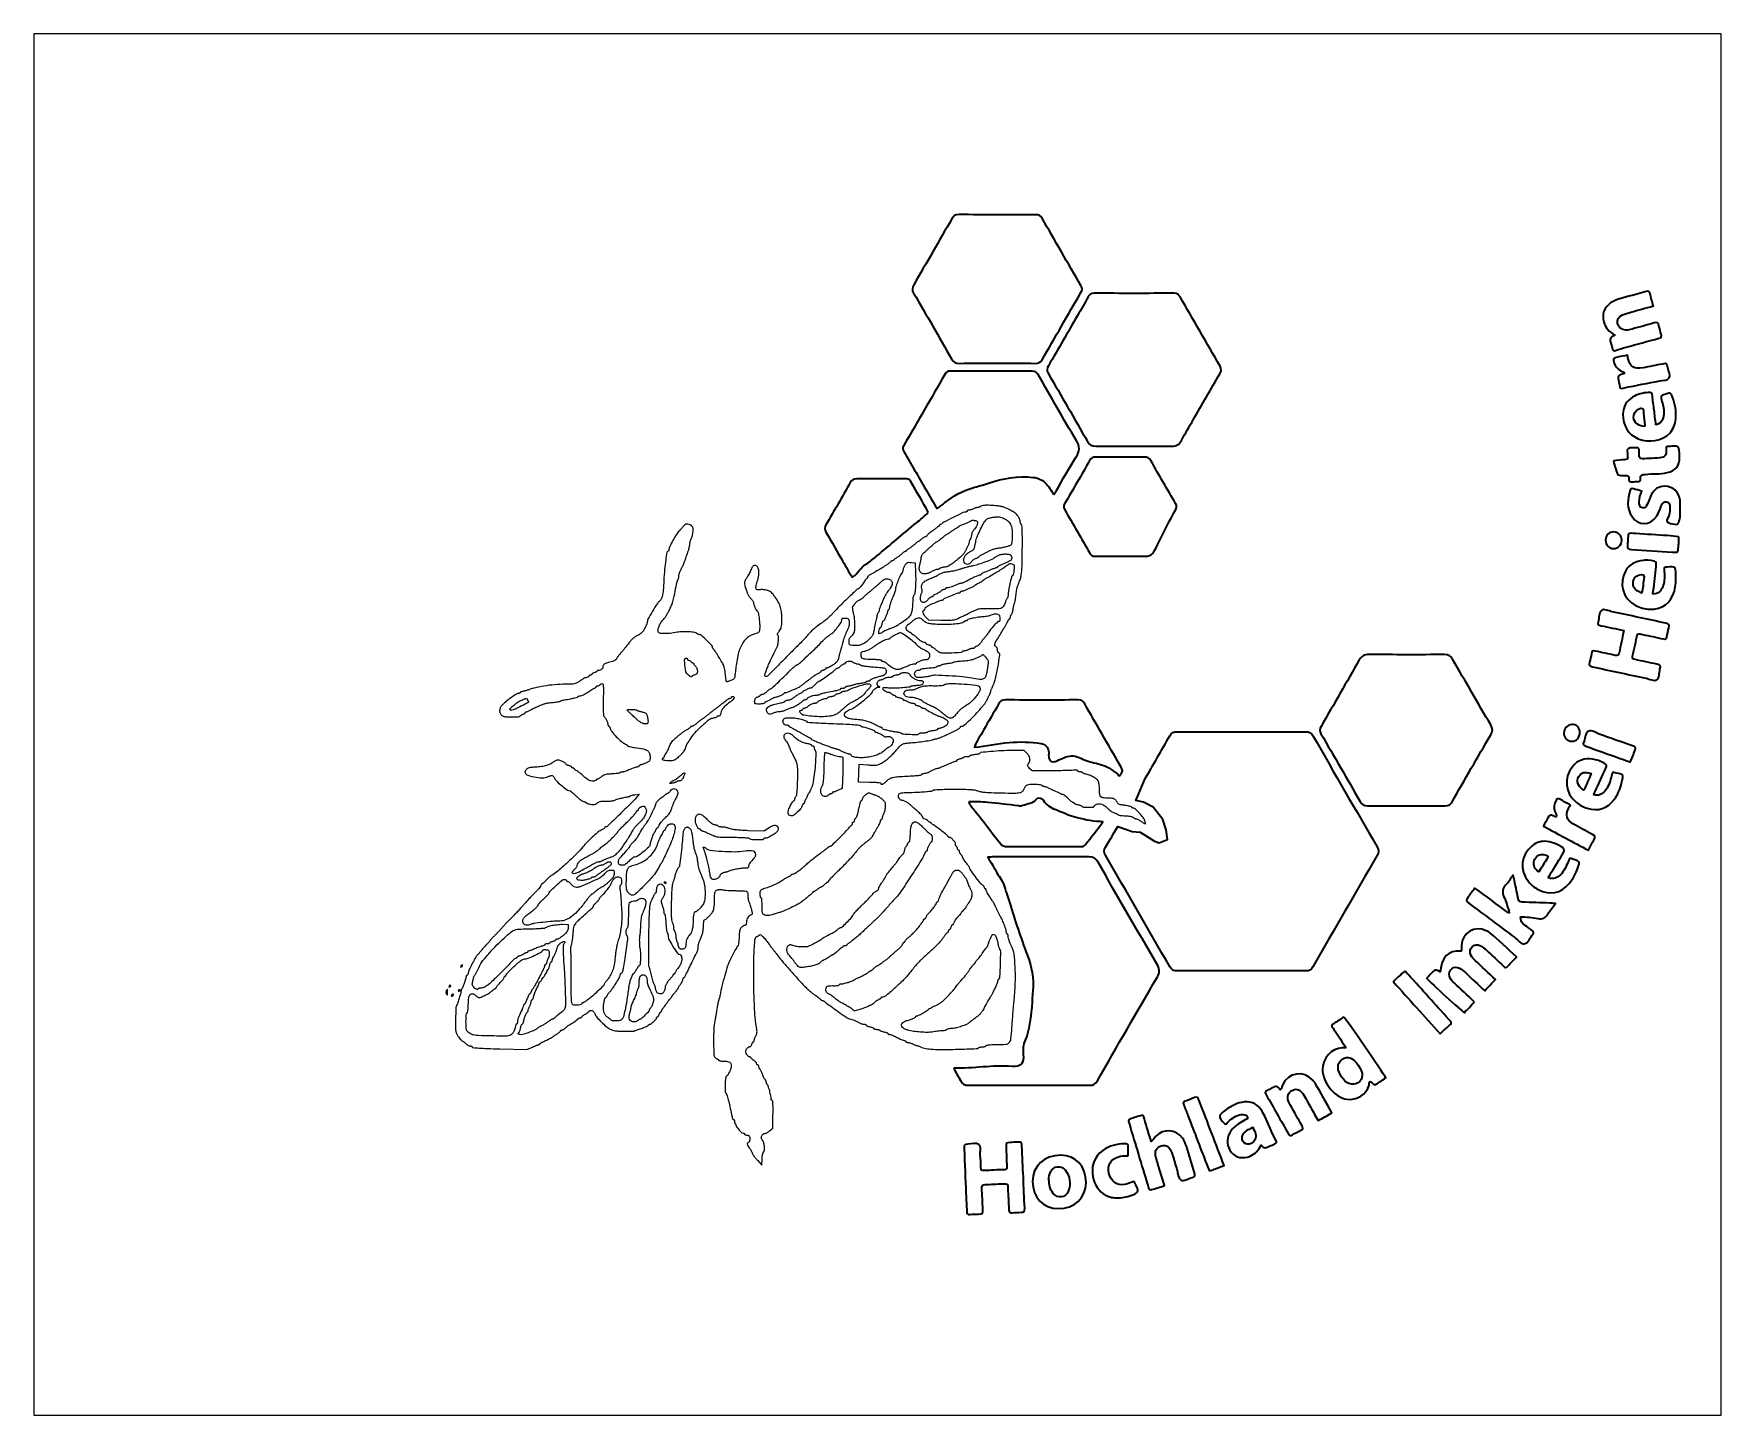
# Model space of a CAD drawing. Header units: millimetres. Extents: x -15 to 210, y 57 to 241.
import ezdxf

# ---------------------------------------------------------------- set-up
doc = ezdxf.new("R2010")
doc.units = ezdxf.units.MM
doc.header["$MEASUREMENT"] = 0
doc.layers.add('Ebene 1', color=7, linetype='Continuous', lineweight=0)

msp = doc.modelspace()

# ---------------------------------------------------------------- hatches: boundary and pattern name
at = {"layer": 'Ebene 1', "true_color": 0xf5e9cc, "transparency": 33554687}
h = msp.add_hatch(color=254, dxfattribs=at)
h.dxf.hatch_style = 2
edge = h.paths.add_edge_path()
edge.add_spline(control_points=[(42.25, 116.54), (42.27, 116.33), (42.19, 116.21), (41.97, 116.19), (42, 116.36), (42.09, 116.47), (42.25, 116.54)], knot_values=[0, 0, 0, 0, 1, 1, 1, 2, 2, 2, 2], degree=3, periodic=0)
h = msp.add_hatch(color=254, dxfattribs=at)
h.dxf.hatch_style = 2
edge = h.paths.add_edge_path()
edge.add_spline(control_points=[(40.23, 113.25), (40.23, 112.99), (40.24, 112.73), (40.24, 112.47), (39.91, 112.72), (39.95, 112.98), (40.23, 113.25)], knot_values=[0, 0, 0, 0, 1, 1, 1, 2, 2, 2, 2], degree=3, periodic=0)
h = msp.add_hatch(color=254, dxfattribs=at)
h.dxf.hatch_style = 2
edge = h.paths.add_edge_path()
edge.add_spline(control_points=[(40.56, 113.85), (40.78, 113.63), (40.64, 113.58), (40.43, 113.55), (40.42, 113.67), (40.46, 113.77), (40.56, 113.85)], knot_values=[0, 0, 0, 0, 1, 1, 1, 2, 2, 2, 2], degree=3, periodic=0)
h = msp.add_hatch(color=254, dxfattribs=at)
h.dxf.hatch_style = 2
edge = h.paths.add_edge_path()
edge.add_spline(control_points=[(40.71, 112.35), (40.74, 112.56), (40.88, 112.61), (41.07, 112.58), (41.01, 112.42), (40.9, 112.32), (40.71, 112.35)], knot_values=[0, 0, 0, 0, 1, 1, 1, 2, 2, 2, 2], degree=3, periodic=0)
h = msp.add_hatch(color=254, dxfattribs=at)
h.dxf.hatch_style = 2
edge = h.paths.add_edge_path()
edge.add_spline(control_points=[(41.64, 113.01), (41.7, 113.2), (41.78, 113.3), (41.95, 113.09), (41.86, 113.01), (41.76, 112.97), (41.64, 113.01)], knot_values=[0, 0, 0, 0, 1, 1, 1, 2, 2, 2, 2], degree=3, periodic=0)

# ---------------------------------------------------------------- linework, layer by layer
at = {"layer": 'Ebene 1', "color": 18, "lineweight": 35, "true_color": 0x000000}
msp.add_line((0, 194.27), (0, 194.27), dxfattribs=at)
at = {"layer": 'Ebene 1', "color": 18, "lineweight": 0, "true_color": 0x000000}
for points, knots in [([(-14.88, 240.52), (60.05, 240.52), (134.98, 240.52), (209.9, 240.52), (209.9, 179.18), (209.9, 117.85), (209.9, 56.52), (134.98, 56.52), (60.05, 56.52), (-14.88, 56.52), (-14.88, 117.85), (-14.88, 179.18), (-14.88, 240.52)], [0, 0, 0, 0, 1, 1, 1, 2, 2, 2, 3, 3, 3, 4, 4, 4, 4]), ([(195.76, 200.39), (195.01, 199.97), (195.01, 199.97), (195.23, 199.18), (195.28, 198.98), (195.35, 198.78), (195.39, 198.58), (195.43, 198.3), (195.58, 198.26), (195.83, 198.34), (196.3, 198.49), (196.77, 198.64), (197.24, 198.77), (198.69, 199.17), (200.13, 199.58), (201.59, 199.96), (201.91, 200.05), (202.02, 200.17), (201.91, 200.5), (201.79, 200.87), (201.69, 201.24), (201.61, 201.62), (201.52, 202.01), (201.34, 202.12), (200.95, 202), (199.98, 201.72), (199.01, 201.46), (198.03, 201.19), (197.76, 201.11), (197.48, 201.04), (197.19, 201.05), (196.61, 201.07), (196.19, 201.43), (196.09, 201.96), (196, 202.41), (196.22, 202.83), (196.75, 203.07), (197.1, 203.22), (197.48, 203.32), (197.85, 203.43), (198.84, 203.71), (199.84, 203.98), (200.87, 204.26), (200.71, 204.85), (200.54, 205.36), (200.43, 205.89), (200.35, 206.25), (200.18, 206.27), (199.88, 206.19), (198.66, 205.84), (197.43, 205.51), (196.21, 205.16), (195.83, 205.06), (195.48, 204.89), (195.16, 204.67), (194.3, 204.07), (193.98, 203.16), (194.26, 202.15), (194.47, 201.34), (194.97, 200.78), (195.76, 200.39)], [0, 0, 0, 0, 1, 1, 1, 2, 2, 2, 3, 3, 3, 4, 4, 4, 5, 5, 5, 6, 6, 6, 7, 7, 7, 8, 8, 8, 9, 9, 9, 10, 10, 10, 11, 11, 11, 12, 12, 12, 13, 13, 13, 14, 14, 14, 15, 15, 15, 16, 16, 16, 17, 17, 17, 18, 18, 18, 19, 19, 19, 20, 20, 20, 20]), ([(195.76, 200.39), (194.97, 200.78), (194.47, 201.34), (194.26, 202.15), (193.98, 203.16), (194.3, 204.07), (195.16, 204.67), (195.48, 204.89), (195.83, 205.06), (196.21, 205.16), (197.43, 205.51), (198.66, 205.84), (199.88, 206.19), (200.18, 206.27), (200.35, 206.25), (200.43, 205.89), (200.54, 205.36), (200.71, 204.85), (200.87, 204.26), (199.84, 203.98), (198.84, 203.71), (197.85, 203.43), (197.48, 203.32), (197.1, 203.22), (196.75, 203.07), (196.22, 202.83), (196, 202.41), (196.09, 201.96), (196.19, 201.43), (196.61, 201.07), (197.19, 201.05), (197.48, 201.04), (197.76, 201.11), (198.03, 201.19), (199.01, 201.46), (199.98, 201.72), (200.95, 202), (201.34, 202.12), (201.52, 202.01), (201.61, 201.62), (201.69, 201.24), (201.79, 200.87), (201.91, 200.5), (202.02, 200.17), (201.91, 200.05), (201.59, 199.96), (200.13, 199.58), (198.69, 199.17), (197.24, 198.77), (196.77, 198.64), (196.3, 198.49), (195.83, 198.34), (195.58, 198.26), (195.43, 198.3), (195.39, 198.58), (195.35, 198.78), (195.28, 198.98), (195.23, 199.18), (195.01, 199.97), (195.01, 199.97), (195.76, 200.39)], [0, 0, 0, 0, 1, 1, 1, 2, 2, 2, 3, 3, 3, 4, 4, 4, 5, 5, 5, 6, 6, 6, 7, 7, 7, 8, 8, 8, 9, 9, 9, 10, 10, 10, 11, 11, 11, 12, 12, 12, 13, 13, 13, 14, 14, 14, 15, 15, 15, 16, 16, 16, 17, 17, 17, 18, 18, 18, 19, 19, 19, 20, 20, 20, 20]), ([(197.03, 195.27), (196.07, 195), (196.07, 195), (196.26, 194.08), (196.28, 193.98), (196.31, 193.88), (196.33, 193.77), (196.44, 193.23), (196.45, 193.21), (196.98, 193.34), (198.54, 193.7), (200.13, 193.97), (201.7, 194.29), (202.14, 194.39), (202.76, 194.28), (202.98, 194.67), (203.19, 195.04), (202.89, 195.56), (202.8, 196.02), (202.67, 196.65), (202.66, 196.65), (202.07, 196.53), (201.2, 196.36), (200.34, 196.18), (199.48, 196.02), (198.28, 195.78), (197.75, 196.14), (197.48, 197.35), (197.45, 197.45), (197.44, 197.54), (197.41, 197.69), (196.95, 197.61), (196.52, 197.55), (196.1, 197.46), (195.49, 197.33), (195.42, 197.2), (195.64, 196.63), (195.81, 196.2), (196.1, 195.88), (196.48, 195.64), (196.65, 195.53), (196.88, 195.54), (197.03, 195.27)], [0, 0, 0, 0, 1, 1, 1, 2, 2, 2, 3, 3, 3, 4, 4, 4, 5, 5, 5, 6, 6, 6, 7, 7, 7, 8, 8, 8, 9, 9, 9, 10, 10, 10, 11, 11, 11, 12, 12, 12, 13, 13, 13, 14, 14, 14, 14]), ([(197.03, 195.27), (196.88, 195.54), (196.65, 195.53), (196.48, 195.64), (196.1, 195.88), (195.81, 196.2), (195.64, 196.63), (195.42, 197.2), (195.49, 197.33), (196.1, 197.46), (196.52, 197.55), (196.95, 197.61), (197.41, 197.69), (197.44, 197.54), (197.45, 197.45), (197.48, 197.35), (197.75, 196.14), (198.28, 195.78), (199.48, 196.02), (200.34, 196.18), (201.2, 196.36), (202.07, 196.53), (202.66, 196.65), (202.67, 196.65), (202.8, 196.02), (202.89, 195.56), (203.19, 195.04), (202.98, 194.67), (202.76, 194.28), (202.14, 194.39), (201.7, 194.29), (200.13, 193.97), (198.54, 193.7), (196.98, 193.34), (196.45, 193.21), (196.44, 193.23), (196.33, 193.77), (196.31, 193.88), (196.28, 193.98), (196.26, 194.08), (196.07, 195), (196.07, 195), (197.03, 195.27)], [0, 0, 0, 0, 1, 1, 1, 2, 2, 2, 3, 3, 3, 4, 4, 4, 5, 5, 5, 6, 6, 6, 7, 7, 7, 8, 8, 8, 9, 9, 9, 10, 10, 10, 11, 11, 11, 12, 12, 12, 13, 13, 13, 14, 14, 14, 14]), ([(201.2, 188.42), (201.11, 189.15), (201.04, 189.77), (200.97, 190.38), (200.89, 191), (200.77, 191.62), (200.75, 192.24), (200.73, 192.67), (200.54, 192.74), (200.17, 192.73), (199.43, 192.69), (198.73, 192.51), (198.1, 192.12), (197.27, 191.6), (196.84, 190.85), (196.81, 189.86), (196.77, 188.33), (197.52, 187.12), (198.84, 186.58), (200.27, 186), (202.09, 186.32), (203.04, 187.33), (203.53, 187.86), (203.79, 188.5), (203.85, 189.22), (203.92, 190.22), (203.77, 191.19), (203.41, 192.12), (203.17, 192.73), (203.17, 192.73), (202.52, 192.53), (201.78, 192.3), (201.78, 192.3), (202, 191.55), (202.18, 190.98), (202.32, 190.4), (202.25, 189.79), (202.17, 189.18), (201.97, 188.65), (201.2, 188.42)], [0, 0, 0, 0, 1, 1, 1, 2, 2, 2, 3, 3, 3, 4, 4, 4, 5, 5, 5, 6, 6, 6, 7, 7, 7, 8, 8, 8, 9, 9, 9, 10, 10, 10, 11, 11, 11, 12, 12, 12, 13, 13, 13, 13]), ([(201.2, 188.42), (201.97, 188.65), (202.17, 189.18), (202.25, 189.79), (202.32, 190.4), (202.18, 190.98), (202, 191.55), (201.78, 192.3), (201.78, 192.3), (202.52, 192.53), (203.17, 192.73), (203.17, 192.73), (203.41, 192.12), (203.77, 191.19), (203.92, 190.22), (203.85, 189.22), (203.79, 188.5), (203.53, 187.86), (203.04, 187.33), (202.09, 186.32), (200.27, 186), (198.84, 186.58), (197.52, 187.12), (196.77, 188.33), (196.81, 189.86), (196.84, 190.85), (197.27, 191.6), (198.1, 192.12), (198.73, 192.51), (199.43, 192.69), (200.17, 192.73), (200.54, 192.74), (200.73, 192.67), (200.75, 192.24), (200.77, 191.62), (200.89, 191), (200.97, 190.38), (201.04, 189.77), (201.11, 189.15), (201.2, 188.42)], [0, 0, 0, 0, 1, 1, 1, 2, 2, 2, 3, 3, 3, 4, 4, 4, 5, 5, 5, 6, 6, 6, 7, 7, 7, 8, 8, 8, 9, 9, 9, 10, 10, 10, 11, 11, 11, 12, 12, 12, 13, 13, 13, 13]), ([(199.66, 188.23), (199.69, 188.3), (199.74, 188.34), (199.73, 188.39), (199.68, 188.93), (199.63, 189.47), (199.54, 190), (199.51, 190.21), (199.6, 190.54), (199.36, 190.62), (199.08, 190.71), (198.81, 190.51), (198.6, 190.32), (198.05, 189.85), (198.12, 188.95), (198.74, 188.51), (199.01, 188.31), (199.33, 188.21), (199.66, 188.23)], [0, 0, 0, 0, 1, 1, 1, 2, 2, 2, 3, 3, 3, 4, 4, 4, 5, 5, 5, 6, 6, 6, 6]), ([(199.66, 188.23), (199.33, 188.21), (199.01, 188.31), (198.74, 188.51), (198.12, 188.95), (198.05, 189.85), (198.6, 190.32), (198.81, 190.51), (199.08, 190.71), (199.36, 190.62), (199.6, 190.54), (199.51, 190.21), (199.54, 190), (199.63, 189.47), (199.68, 188.93), (199.73, 188.39), (199.74, 188.34), (199.69, 188.3), (199.66, 188.23)], [0, 0, 0, 0, 1, 1, 1, 2, 2, 2, 3, 3, 3, 4, 4, 4, 5, 5, 5, 6, 6, 6, 6]), ([(195.53, 183.65), (195.64, 183.26), (195.72, 182.96), (195.81, 182.66), (196.1, 181.66), (196.1, 181.65), (197.11, 181.68), (197.41, 181.69), (197.63, 181.67), (197.59, 181.29), (197.55, 180.9), (197.75, 180.79), (198.1, 180.84), (198.33, 180.87), (198.57, 180.87), (198.8, 180.87), (199.06, 180.87), (199.21, 180.97), (199.16, 181.24), (199.04, 181.78), (199.36, 181.79), (199.77, 181.83), (200.74, 181.94), (201.74, 181.85), (202.7, 182.07), (203.85, 182.32), (204.38, 182.99), (204.36, 184.16), (204.36, 184.34), (204.34, 184.52), (204.32, 184.7), (204.22, 185.65), (204.22, 185.65), (203.31, 185.57), (203.06, 185.54), (202.79, 185.62), (202.58, 185.44), (202.58, 185.32), (202.58, 185.22), (202.58, 185.12), (202.6, 184.33), (202.46, 184.15), (201.7, 184.04), (201.24, 183.97), (200.77, 183.97), (200.31, 183.95), (199.92, 183.94), (199.47, 183.8), (199.16, 183.95), (198.79, 184.14), (199.04, 184.66), (198.97, 185.02), (198.94, 185.18), (198.93, 185.36), (198.73, 185.36), (198.32, 185.35), (197.86, 185.46), (197.51, 185.25), (197.24, 185.08), (197.46, 184.67), (197.43, 184.37), (197.42, 184.32), (197.43, 184.27), (197.43, 184.22), (197.5, 183.87), (197.32, 183.78), (197, 183.77), (196.54, 183.75), (196.08, 183.7), (195.53, 183.65)], [0, 0, 0, 0, 1, 1, 1, 2, 2, 2, 3, 3, 3, 4, 4, 4, 5, 5, 5, 6, 6, 6, 7, 7, 7, 8, 8, 8, 9, 9, 9, 10, 10, 10, 11, 11, 11, 12, 12, 12, 13, 13, 13, 14, 14, 14, 15, 15, 15, 16, 16, 16, 17, 17, 17, 18, 18, 18, 19, 19, 19, 20, 20, 20, 21, 21, 21, 22, 22, 22, 23, 23, 23, 23]), ([(195.53, 183.65), (196.08, 183.7), (196.54, 183.75), (197, 183.77), (197.32, 183.78), (197.5, 183.87), (197.43, 184.22), (197.43, 184.27), (197.42, 184.32), (197.43, 184.37), (197.46, 184.67), (197.24, 185.08), (197.51, 185.25), (197.86, 185.46), (198.32, 185.35), (198.73, 185.36), (198.93, 185.36), (198.94, 185.18), (198.97, 185.02), (199.04, 184.66), (198.79, 184.14), (199.16, 183.95), (199.47, 183.8), (199.92, 183.94), (200.31, 183.95), (200.77, 183.97), (201.24, 183.97), (201.7, 184.04), (202.46, 184.15), (202.6, 184.33), (202.58, 185.12), (202.58, 185.22), (202.58, 185.32), (202.58, 185.44), (202.79, 185.62), (203.06, 185.54), (203.31, 185.57), (204.22, 185.65), (204.22, 185.65), (204.32, 184.7), (204.34, 184.52), (204.36, 184.34), (204.36, 184.16), (204.38, 182.99), (203.85, 182.32), (202.7, 182.07), (201.74, 181.85), (200.74, 181.94), (199.77, 181.83), (199.36, 181.79), (199.04, 181.78), (199.16, 181.24), (199.21, 180.97), (199.06, 180.87), (198.8, 180.87), (198.57, 180.87), (198.33, 180.87), (198.1, 180.84), (197.75, 180.79), (197.55, 180.9), (197.59, 181.29), (197.63, 181.67), (197.41, 181.69), (197.11, 181.68), (196.1, 181.65), (196.1, 181.66), (195.81, 182.66), (195.72, 182.96), (195.64, 183.26), (195.53, 183.65)], [0, 0, 0, 0, 1, 1, 1, 2, 2, 2, 3, 3, 3, 4, 4, 4, 5, 5, 5, 6, 6, 6, 7, 7, 7, 8, 8, 8, 9, 9, 9, 10, 10, 10, 11, 11, 11, 12, 12, 12, 13, 13, 13, 14, 14, 14, 15, 15, 15, 16, 16, 16, 17, 17, 17, 18, 18, 18, 19, 19, 19, 20, 20, 20, 21, 21, 21, 22, 22, 22, 23, 23, 23, 23]), ([(199.32, 179.6), (198.9, 179.72), (198.55, 179.81), (198.2, 179.91), (198, 179.96), (197.84, 179.93), (197.77, 179.71), (197.4, 178.5), (197.28, 177.3), (198.02, 176.2), (198.85, 174.97), (200.44, 174.99), (201.27, 176.22), (201.44, 176.47), (201.55, 176.76), (201.68, 177.05), (201.78, 177.26), (201.85, 177.48), (201.94, 177.69), (202.07, 178), (202.25, 178.27), (202.63, 178.18), (203.01, 178.09), (203.06, 177.76), (203.07, 177.44), (203.07, 177.1), (203.03, 176.77), (202.95, 176.44), (202.88, 176.12), (202.53, 175.77), (202.72, 175.52), (202.91, 175.26), (203.38, 175.31), (203.72, 175.2), (204.02, 175.1), (204.17, 175.2), (204.25, 175.46), (204.32, 175.68), (204.41, 175.91), (204.42, 176.14), (204.44, 176.89), (204.47, 177.64), (204.42, 178.39), (204.35, 179.45), (203.45, 180.23), (202.39, 180.25), (201.57, 180.26), (201, 179.87), (200.63, 179.18), (200.41, 178.77), (200.26, 178.32), (200.07, 177.9), (199.94, 177.61), (199.8, 177.29), (199.41, 177.37), (198.98, 177.46), (198.99, 177.83), (198.97, 178.17), (198.96, 178.65), (199.14, 179.08), (199.32, 179.6)], [0, 0, 0, 0, 1, 1, 1, 2, 2, 2, 3, 3, 3, 4, 4, 4, 5, 5, 5, 6, 6, 6, 7, 7, 7, 8, 8, 8, 9, 9, 9, 10, 10, 10, 11, 11, 11, 12, 12, 12, 13, 13, 13, 14, 14, 14, 15, 15, 15, 16, 16, 16, 17, 17, 17, 18, 18, 18, 19, 19, 19, 20, 20, 20, 20]), ([(199.32, 179.6), (199.14, 179.08), (198.96, 178.65), (198.97, 178.17), (198.99, 177.83), (198.98, 177.46), (199.41, 177.37), (199.8, 177.29), (199.94, 177.61), (200.07, 177.9), (200.26, 178.32), (200.41, 178.77), (200.63, 179.18), (201, 179.87), (201.57, 180.26), (202.39, 180.25), (203.45, 180.23), (204.35, 179.45), (204.42, 178.39), (204.47, 177.64), (204.44, 176.89), (204.42, 176.14), (204.41, 175.91), (204.32, 175.68), (204.25, 175.46), (204.17, 175.2), (204.02, 175.1), (203.72, 175.2), (203.38, 175.31), (202.91, 175.26), (202.72, 175.52), (202.53, 175.77), (202.88, 176.12), (202.95, 176.44), (203.03, 176.77), (203.07, 177.1), (203.07, 177.44), (203.06, 177.76), (203.01, 178.09), (202.63, 178.18), (202.25, 178.27), (202.07, 178), (201.94, 177.69), (201.85, 177.48), (201.78, 177.26), (201.68, 177.05), (201.55, 176.76), (201.44, 176.47), (201.27, 176.22), (200.44, 174.99), (198.85, 174.97), (198.02, 176.2), (197.28, 177.3), (197.4, 178.5), (197.77, 179.71), (197.84, 179.93), (198, 179.96), (198.2, 179.91), (198.55, 179.81), (198.9, 179.72), (199.32, 179.6)], [0, 0, 0, 0, 1, 1, 1, 2, 2, 2, 3, 3, 3, 4, 4, 4, 5, 5, 5, 6, 6, 6, 7, 7, 7, 8, 8, 8, 9, 9, 9, 10, 10, 10, 11, 11, 11, 12, 12, 12, 13, 13, 13, 14, 14, 14, 15, 15, 15, 16, 16, 16, 17, 17, 17, 18, 18, 18, 19, 19, 19, 20, 20, 20, 20]), ([(196.64, 173.05), (196.66, 173.68), (196.22, 174.16), (195.61, 174.17), (194.97, 174.19), (194.5, 173.72), (194.5, 173.05), (194.5, 172.41), (194.94, 171.96), (195.57, 171.96), (196.17, 171.95), (196.63, 172.41), (196.64, 173.05)], [0, 0, 0, 0, 1, 1, 1, 2, 2, 2, 3, 3, 3, 4, 4, 4, 4]), ([(196.64, 173.05), (196.63, 172.41), (196.17, 171.95), (195.57, 171.96), (194.94, 171.96), (194.5, 172.41), (194.5, 173.05), (194.5, 173.72), (194.97, 174.19), (195.61, 174.17), (196.22, 174.16), (196.66, 173.68), (196.64, 173.05)], [0, 0, 0, 0, 1, 1, 1, 2, 2, 2, 3, 3, 3, 4, 4, 4, 4]), ([(204.25, 173.53), (203.73, 173.58), (203.22, 173.63), (202.71, 173.67), (201.32, 173.76), (199.92, 173.86), (198.53, 173.94), (197.39, 174.01), (197.52, 174.15), (197.45, 172.97), (197.44, 172.79), (197.43, 172.6), (197.43, 172.42), (197.42, 171.88), (197.42, 171.87), (197.97, 171.84), (199.77, 171.72), (201.58, 171.61), (203.39, 171.49), (203.54, 171.48), (203.7, 171.48), (203.85, 171.47), (204.02, 171.46), (204.15, 171.51), (204.16, 171.72), (204.19, 172.31), (204.33, 172.89), (204.25, 173.53)], [0, 0, 0, 0, 1, 1, 1, 2, 2, 2, 3, 3, 3, 4, 4, 4, 5, 5, 5, 6, 6, 6, 7, 7, 7, 8, 8, 8, 9, 9, 9, 9]), ([(204.25, 173.53), (204.33, 172.89), (204.19, 172.31), (204.16, 171.72), (204.15, 171.51), (204.02, 171.46), (203.85, 171.47), (203.7, 171.48), (203.54, 171.48), (203.39, 171.49), (201.58, 171.61), (199.77, 171.72), (197.97, 171.84), (197.42, 171.87), (197.42, 171.88), (197.43, 172.42), (197.43, 172.6), (197.44, 172.79), (197.45, 172.97), (197.52, 174.15), (197.39, 174.01), (198.53, 173.94), (199.92, 173.86), (201.32, 173.76), (202.71, 173.67), (203.22, 173.63), (203.73, 173.58), (204.25, 173.53)], [0, 0, 0, 0, 1, 1, 1, 2, 2, 2, 3, 3, 3, 4, 4, 4, 5, 5, 5, 6, 6, 6, 7, 7, 7, 8, 8, 8, 9, 9, 9, 9]), ([(200.8, 165.87), (200.94, 167.02), (201.07, 168.09), (201.2, 169.17), (201.33, 170.3), (201.3, 170.34), (200.12, 170.39), (199.92, 170.4), (199.71, 170.4), (199.5, 170.37), (198.51, 170.25), (197.65, 169.88), (197.14, 168.96), (196.23, 167.32), (196.81, 165.29), (198.46, 164.39), (199.06, 164.06), (199.7, 163.89), (200.39, 163.87), (202.03, 163.83), (203.22, 164.71), (203.66, 166.29), (203.87, 167.02), (203.89, 167.77), (203.86, 168.52), (203.81, 169.56), (203.81, 169.57), (202.74, 169.49), (202.6, 169.48), (202.43, 169.52), (202.31, 169.37), (202.24, 169.15), (202.33, 168.92), (202.33, 168.69), (202.34, 168.07), (202.34, 167.44), (202.1, 166.86), (201.89, 166.33), (201.57, 165.91), (200.8, 165.87)], [0, 0, 0, 0, 1, 1, 1, 2, 2, 2, 3, 3, 3, 4, 4, 4, 5, 5, 5, 6, 6, 6, 7, 7, 7, 8, 8, 8, 9, 9, 9, 10, 10, 10, 11, 11, 11, 12, 12, 12, 13, 13, 13, 13]), ([(200.8, 165.87), (201.57, 165.91), (201.89, 166.33), (202.1, 166.86), (202.34, 167.44), (202.34, 168.07), (202.33, 168.69), (202.33, 168.92), (202.24, 169.15), (202.31, 169.37), (202.43, 169.52), (202.6, 169.48), (202.74, 169.49), (203.81, 169.57), (203.81, 169.56), (203.86, 168.52), (203.89, 167.77), (203.87, 167.02), (203.66, 166.29), (203.22, 164.71), (202.03, 163.83), (200.39, 163.87), (199.7, 163.89), (199.06, 164.06), (198.46, 164.39), (196.81, 165.29), (196.23, 167.32), (197.14, 168.96), (197.65, 169.88), (198.51, 170.25), (199.5, 170.37), (199.71, 170.4), (199.92, 170.4), (200.12, 170.39), (201.3, 170.34), (201.33, 170.3), (201.2, 169.17), (201.07, 168.09), (200.94, 167.02), (200.8, 165.87)], [0, 0, 0, 0, 1, 1, 1, 2, 2, 2, 3, 3, 3, 4, 4, 4, 5, 5, 5, 6, 6, 6, 7, 7, 7, 8, 8, 8, 9, 9, 9, 10, 10, 10, 11, 11, 11, 12, 12, 12, 13, 13, 13, 13]), ([(199.3, 166.03), (199.51, 166.65), (199.48, 167.25), (199.58, 167.83), (199.7, 168.52), (199.54, 168.63), (198.89, 168.4), (198.49, 168.26), (198.25, 167.99), (198.18, 167.56), (198.05, 166.86), (198.33, 166.44), (199.3, 166.03)], [0, 0, 0, 0, 1, 1, 1, 2, 2, 2, 3, 3, 3, 4, 4, 4, 4]), ([(199.3, 166.03), (198.33, 166.44), (198.05, 166.86), (198.18, 167.56), (198.25, 167.99), (198.49, 168.26), (198.89, 168.4), (199.54, 168.63), (199.7, 168.52), (199.58, 167.83), (199.48, 167.25), (199.51, 166.65), (199.3, 166.03)], [0, 0, 0, 0, 1, 1, 1, 2, 2, 2, 3, 3, 3, 4, 4, 4, 4]), ([(196.93, 161.03), (196.71, 159.98), (196.51, 159.02), (196.31, 158.06), (196.25, 157.75), (196.13, 157.64), (195.78, 157.73), (194.9, 157.95), (194, 158.09), (193.12, 158.3), (192.77, 158.39), (192.66, 158.28), (192.61, 157.95), (192.55, 157.57), (192.47, 157.19), (192.36, 156.82), (192.25, 156.44), (192.31, 156.28), (192.75, 156.19), (195.13, 155.71), (197.51, 155.18), (199.89, 154.68), (200.37, 154.58), (200.94, 154.24), (201.31, 154.46), (201.72, 154.7), (201.61, 155.39), (201.74, 155.88), (201.88, 156.42), (201.86, 156.43), (201.32, 156.55), (200.36, 156.76), (199.4, 156.97), (198.43, 157.16), (198.15, 157.22), (198.03, 157.32), (198.1, 157.63), (198.32, 158.61), (198.53, 159.59), (198.75, 160.56), (199, 160.63), (199.2, 160.55), (199.4, 160.51), (200.34, 160.31), (201.28, 160.13), (202.21, 159.91), (202.48, 159.85), (202.59, 159.91), (202.64, 160.17), (202.72, 160.58), (202.83, 160.98), (202.9, 161.38), (203, 161.9), (202.99, 161.9), (202.46, 162.02), (200.1, 162.53), (197.75, 163.04), (195.39, 163.53), (194.9, 163.63), (194.28, 164), (193.93, 163.71), (193.56, 163.4), (193.65, 162.7), (193.51, 162.17), (193.41, 161.8), (193.58, 161.74), (193.89, 161.68), (194.87, 161.48), (195.86, 161.26), (196.93, 161.03)], [0, 0, 0, 0, 1, 1, 1, 2, 2, 2, 3, 3, 3, 4, 4, 4, 5, 5, 5, 6, 6, 6, 7, 7, 7, 8, 8, 8, 9, 9, 9, 10, 10, 10, 11, 11, 11, 12, 12, 12, 13, 13, 13, 14, 14, 14, 15, 15, 15, 16, 16, 16, 17, 17, 17, 18, 18, 18, 19, 19, 19, 20, 20, 20, 21, 21, 21, 22, 22, 22, 23, 23, 23, 23]), ([(196.93, 161.03), (195.86, 161.26), (194.87, 161.48), (193.89, 161.68), (193.58, 161.74), (193.41, 161.8), (193.51, 162.17), (193.65, 162.7), (193.56, 163.4), (193.93, 163.71), (194.28, 164), (194.9, 163.63), (195.39, 163.53), (197.75, 163.04), (200.1, 162.53), (202.46, 162.02), (202.99, 161.9), (203, 161.9), (202.9, 161.38), (202.83, 160.98), (202.72, 160.58), (202.64, 160.17), (202.59, 159.91), (202.48, 159.85), (202.21, 159.91), (201.28, 160.13), (200.34, 160.31), (199.4, 160.51), (199.2, 160.55), (199, 160.63), (198.75, 160.56), (198.53, 159.59), (198.32, 158.61), (198.1, 157.63), (198.03, 157.32), (198.15, 157.22), (198.43, 157.16), (199.4, 156.97), (200.36, 156.76), (201.32, 156.55), (201.86, 156.43), (201.88, 156.42), (201.74, 155.88), (201.61, 155.39), (201.72, 154.7), (201.31, 154.46), (200.94, 154.24), (200.37, 154.58), (199.89, 154.68), (197.51, 155.18), (195.13, 155.71), (192.75, 156.19), (192.31, 156.28), (192.25, 156.44), (192.36, 156.82), (192.47, 157.19), (192.55, 157.57), (192.61, 157.95), (192.66, 158.28), (192.77, 158.39), (193.12, 158.3), (194, 158.09), (194.9, 157.95), (195.78, 157.73), (196.13, 157.64), (196.25, 157.75), (196.31, 158.06), (196.51, 159.02), (196.71, 159.98), (196.93, 161.03)], [0, 0, 0, 0, 1, 1, 1, 2, 2, 2, 3, 3, 3, 4, 4, 4, 5, 5, 5, 6, 6, 6, 7, 7, 7, 8, 8, 8, 9, 9, 9, 10, 10, 10, 11, 11, 11, 12, 12, 12, 13, 13, 13, 14, 14, 14, 15, 15, 15, 16, 16, 16, 17, 17, 17, 18, 18, 18, 19, 19, 19, 20, 20, 20, 21, 21, 21, 22, 22, 22, 23, 23, 23, 23]), ([(167.92, 137.7), (169.66, 137.7), (171.4, 137.72), (173.14, 137.69), (173.59, 137.69), (173.84, 137.84), (174.06, 138.23), (175.75, 141.21), (177.46, 144.18), (179.2, 147.13), (179.49, 147.62), (179.49, 147.97), (179.2, 148.46), (177.5, 151.34), (175.82, 154.24), (174.17, 157.15), (173.89, 157.65), (173.58, 157.84), (173.01, 157.83), (169.66, 157.81), (166.31, 157.81), (162.97, 157.84), (162.35, 157.84), (161.98, 157.67), (161.67, 157.11), (160, 154.15), (158.3, 151.21), (156.59, 148.27), (156.37, 147.9), (156.37, 147.65), (156.58, 147.29), (158.33, 144.29), (160.07, 141.27), (161.79, 138.26), (162.03, 137.85), (162.3, 137.69), (162.78, 137.69), (164.49, 137.72), (166.21, 137.7), (167.92, 137.7)], [0, 0, 0, 0, 1, 1, 1, 2, 2, 2, 3, 3, 3, 4, 4, 4, 5, 5, 5, 6, 6, 6, 7, 7, 7, 8, 8, 8, 9, 9, 9, 10, 10, 10, 11, 11, 11, 12, 12, 12, 13, 13, 13, 13]), ([(167.92, 137.7), (166.21, 137.7), (164.49, 137.72), (162.78, 137.69), (162.3, 137.69), (162.03, 137.85), (161.79, 138.26), (160.07, 141.27), (158.33, 144.29), (156.58, 147.29), (156.37, 147.65), (156.37, 147.9), (156.59, 148.27), (158.3, 151.21), (160, 154.15), (161.67, 157.11), (161.98, 157.67), (162.35, 157.84), (162.97, 157.84), (166.31, 157.81), (169.66, 157.81), (173.01, 157.83), (173.58, 157.84), (173.89, 157.65), (174.17, 157.15), (175.82, 154.24), (177.5, 151.34), (179.2, 148.46), (179.49, 147.97), (179.49, 147.62), (179.2, 147.13), (177.46, 144.18), (175.75, 141.21), (174.06, 138.23), (173.84, 137.84), (173.59, 137.69), (173.14, 137.69), (171.4, 137.72), (169.66, 137.7), (167.92, 137.7)], [0, 0, 0, 0, 1, 1, 1, 2, 2, 2, 3, 3, 3, 4, 4, 4, 5, 5, 5, 6, 6, 6, 7, 7, 7, 8, 8, 8, 9, 9, 9, 10, 10, 10, 11, 11, 11, 12, 12, 12, 13, 13, 13, 13]), ([(191.08, 147.47), (191.08, 148.09), (190.61, 148.55), (189.99, 148.52), (189.43, 148.5), (188.96, 147.99), (188.94, 147.38), (188.91, 146.79), (189.4, 146.29), (190.01, 146.28), (190.6, 146.27), (191.08, 146.8), (191.08, 147.47)], [0, 0, 0, 0, 1, 1, 1, 2, 2, 2, 3, 3, 3, 4, 4, 4, 4]), ([(191.08, 147.47), (191.08, 146.8), (190.6, 146.27), (190.01, 146.28), (189.4, 146.29), (188.91, 146.79), (188.94, 147.38), (188.96, 147.99), (189.43, 148.5), (189.99, 148.52), (190.61, 148.55), (191.08, 148.09), (191.08, 147.47)], [0, 0, 0, 0, 1, 1, 1, 2, 2, 2, 3, 3, 3, 4, 4, 4, 4]), ([(198.5, 145.34), (198.47, 145.6), (198.26, 145.6), (198.1, 145.66), (196.61, 146.19), (195.12, 146.72), (193.63, 147.24), (193.17, 147.4), (192.65, 147.81), (192.25, 147.65), (191.8, 147.46), (191.82, 146.76), (191.63, 146.29), (191.44, 145.79), (191.46, 145.78), (191.98, 145.59), (193.42, 145.08), (194.86, 144.57), (196.3, 144.05), (196.69, 143.92), (197.08, 143.77), (197.47, 143.63), (197.61, 143.59), (197.81, 143.48), (197.88, 143.68), (198.11, 144.23), (198.3, 144.8), (198.5, 145.34)], [0, 0, 0, 0, 1, 1, 1, 2, 2, 2, 3, 3, 3, 4, 4, 4, 5, 5, 5, 6, 6, 6, 7, 7, 7, 8, 8, 8, 9, 9, 9, 9]), ([(198.5, 145.34), (198.3, 144.8), (198.11, 144.23), (197.88, 143.68), (197.81, 143.48), (197.61, 143.59), (197.47, 143.63), (197.08, 143.77), (196.69, 143.92), (196.3, 144.05), (194.86, 144.57), (193.42, 145.08), (191.98, 145.59), (191.46, 145.78), (191.44, 145.79), (191.63, 146.29), (191.82, 146.76), (191.8, 147.46), (192.25, 147.65), (192.65, 147.81), (193.17, 147.4), (193.63, 147.24), (195.12, 146.72), (196.61, 146.19), (198.1, 145.66), (198.26, 145.6), (198.47, 145.6), (198.5, 145.34)], [0, 0, 0, 0, 1, 1, 1, 2, 2, 2, 3, 3, 3, 4, 4, 4, 5, 5, 5, 6, 6, 6, 7, 7, 7, 8, 8, 8, 9, 9, 9, 9]), ([(195.47, 142.17), (195.3, 141.92), (195.3, 141.68), (195.24, 141.46), (195.06, 140.81), (194.85, 140.16), (194.39, 139.65), (194.02, 139.23), (193.58, 138.98), (192.94, 139.17), (193.02, 139.36), (193.06, 139.48), (193.11, 139.59), (193.57, 140.63), (194.03, 141.68), (194.52, 142.71), (194.68, 143.04), (194.64, 143.21), (194.31, 143.38), (193.82, 143.62), (193.31, 143.83), (192.77, 143.9), (191.7, 144.05), (190.76, 143.78), (190.07, 142.9), (188.89, 141.4), (189.1, 139.38), (190.57, 138.16), (191.01, 137.79), (191.51, 137.53), (192.06, 137.36), (193.5, 136.92), (194.76, 137.32), (195.64, 138.53), (196.28, 139.4), (196.6, 140.41), (196.78, 141.47), (196.83, 141.76), (196.72, 141.9), (196.43, 141.94), (196.12, 141.99), (195.82, 142.08), (195.47, 142.17)], [0, 0, 0, 0, 1, 1, 1, 2, 2, 2, 3, 3, 3, 4, 4, 4, 5, 5, 5, 6, 6, 6, 7, 7, 7, 8, 8, 8, 9, 9, 9, 10, 10, 10, 11, 11, 11, 12, 12, 12, 13, 13, 13, 14, 14, 14, 14]), ([(195.47, 142.17), (195.82, 142.08), (196.12, 141.99), (196.43, 141.94), (196.72, 141.9), (196.83, 141.76), (196.78, 141.47), (196.6, 140.41), (196.28, 139.4), (195.64, 138.53), (194.76, 137.32), (193.5, 136.92), (192.06, 137.36), (191.51, 137.53), (191.01, 137.79), (190.57, 138.16), (189.1, 139.38), (188.89, 141.4), (190.07, 142.9), (190.76, 143.78), (191.7, 144.05), (192.77, 143.9), (193.31, 143.83), (193.82, 143.62), (194.31, 143.38), (194.64, 143.21), (194.68, 143.04), (194.52, 142.71), (194.03, 141.68), (193.57, 140.63), (193.11, 139.59), (193.06, 139.48), (193.02, 139.36), (192.94, 139.17), (193.58, 138.98), (194.02, 139.23), (194.39, 139.65), (194.85, 140.16), (195.06, 140.81), (195.24, 141.46), (195.3, 141.68), (195.3, 141.92), (195.47, 142.17)], [0, 0, 0, 0, 1, 1, 1, 2, 2, 2, 3, 3, 3, 4, 4, 4, 5, 5, 5, 6, 6, 6, 7, 7, 7, 8, 8, 8, 9, 9, 9, 10, 10, 10, 11, 11, 11, 12, 12, 12, 13, 13, 13, 14, 14, 14, 14]), ([(191.58, 139.78), (191.95, 140.53), (192.29, 141.24), (192.56, 141.98), (191.75, 142.28), (191.24, 142.15), (190.92, 141.59), (190.56, 140.95), (190.75, 140.38), (191.58, 139.78)], [0, 0, 0, 0, 1, 1, 1, 2, 2, 2, 3, 3, 3, 3]), ([(191.58, 139.78), (190.75, 140.38), (190.56, 140.95), (190.92, 141.59), (191.24, 142.15), (191.75, 142.28), (192.56, 141.98), (192.29, 141.24), (191.95, 140.53), (191.58, 139.78)], [0, 0, 0, 0, 1, 1, 1, 2, 2, 2, 3, 3, 3, 3]), ([(189.82, 137.79), (189.3, 138.07), (188.85, 138.32), (188.4, 138.57), (188.18, 138.7), (188.03, 138.66), (187.9, 138.42), (187.66, 137.94), (187.58, 137.46), (187.73, 136.92), (187.79, 136.7), (188.05, 136.5), (187.9, 136.2), (187.77, 136.25), (187.64, 136.28), (187.53, 136.34), (187.18, 136.57), (186.98, 136.46), (186.82, 136.1), (186.65, 135.73), (186.43, 135.38), (186.22, 134.98), (188.22, 133.91), (190.19, 132.85), (192.2, 131.78), (192.47, 132.29), (192.7, 132.75), (192.97, 133.19), (193.2, 133.55), (193.09, 133.71), (192.74, 133.89), (191.87, 134.34), (191, 134.81), (190.15, 135.3), (189.29, 135.79), (189.11, 136.45), (189.55, 137.32), (189.62, 137.46), (189.7, 137.59), (189.82, 137.79)], [0, 0, 0, 0, 1, 1, 1, 2, 2, 2, 3, 3, 3, 4, 4, 4, 5, 5, 5, 6, 6, 6, 7, 7, 7, 8, 8, 8, 9, 9, 9, 10, 10, 10, 11, 11, 11, 12, 12, 12, 13, 13, 13, 13]), ([(189.82, 137.79), (189.7, 137.59), (189.62, 137.46), (189.55, 137.32), (189.11, 136.45), (189.29, 135.79), (190.15, 135.3), (191, 134.81), (191.87, 134.34), (192.74, 133.89), (193.09, 133.71), (193.2, 133.55), (192.97, 133.19), (192.7, 132.75), (192.47, 132.29), (192.2, 131.78), (190.19, 132.85), (188.22, 133.91), (186.22, 134.98), (186.43, 135.38), (186.65, 135.73), (186.82, 136.1), (186.98, 136.46), (187.18, 136.57), (187.53, 136.34), (187.64, 136.28), (187.77, 136.25), (187.9, 136.2), (188.05, 136.5), (187.79, 136.7), (187.73, 136.92), (187.58, 137.46), (187.66, 137.94), (187.9, 138.42), (188.03, 138.66), (188.18, 138.7), (188.4, 138.57), (188.85, 138.32), (189.3, 138.07), (189.82, 137.79)], [0, 0, 0, 0, 1, 1, 1, 2, 2, 2, 3, 3, 3, 4, 4, 4, 5, 5, 5, 6, 6, 6, 7, 7, 7, 8, 8, 8, 9, 9, 9, 10, 10, 10, 11, 11, 11, 12, 12, 12, 13, 13, 13, 13]), ([(186.83, 128.1), (187.42, 129.05), (187.95, 129.91), (188.48, 130.76), (189.22, 131.96), (189.2, 132.01), (187.88, 132.61), (187.5, 132.79), (187.1, 132.89), (186.69, 132.94), (185.96, 133.03), (185.3, 132.84), (184.72, 132.38), (183.21, 131.18), (182.99, 129.1), (184.21, 127.61), (184.58, 127.16), (185.02, 126.8), (185.53, 126.53), (187.04, 125.74), (188.54, 126.02), (189.65, 127.34), (190.17, 127.96), (190.54, 128.67), (190.81, 129.43), (191.1, 130.25), (191.1, 130.25), (190.26, 130.56), (189.7, 130.76), (189.7, 130.76), (189.5, 130.23), (189.25, 129.6), (188.96, 128.99), (188.48, 128.5), (188.05, 128.07), (187.57, 127.86), (186.83, 128.1)], [0, 0, 0, 0, 1, 1, 1, 2, 2, 2, 3, 3, 3, 4, 4, 4, 5, 5, 5, 6, 6, 6, 7, 7, 7, 8, 8, 8, 9, 9, 9, 10, 10, 10, 11, 11, 11, 12, 12, 12, 12]), ([(186.83, 128.1), (187.57, 127.86), (188.05, 128.07), (188.48, 128.5), (188.96, 128.99), (189.25, 129.6), (189.5, 130.23), (189.7, 130.76), (189.7, 130.76), (190.26, 130.56), (191.1, 130.25), (191.1, 130.25), (190.81, 129.43), (190.54, 128.67), (190.17, 127.96), (189.65, 127.34), (188.54, 126.02), (187.04, 125.74), (185.53, 126.53), (185.02, 126.8), (184.58, 127.16), (184.21, 127.61), (182.99, 129.1), (183.21, 131.18), (184.72, 132.38), (185.3, 132.84), (185.96, 133.03), (186.69, 132.94), (187.1, 132.89), (187.5, 132.79), (187.88, 132.61), (189.2, 132.01), (189.22, 131.96), (188.48, 130.76), (187.95, 129.91), (187.42, 129.05), (186.83, 128.1)], [0, 0, 0, 0, 1, 1, 1, 2, 2, 2, 3, 3, 3, 4, 4, 4, 5, 5, 5, 6, 6, 6, 7, 7, 7, 8, 8, 8, 9, 9, 9, 10, 10, 10, 11, 11, 11, 12, 12, 12, 12]), ([(107.68, 102.76), (110.27, 102.66), (112.85, 103.18), (115.45, 102.98), (116.61, 102.9), (117.07, 103.43), (116.93, 104.59), (116.85, 105.24), (116.9, 105.86), (117.18, 106.48), (117.79, 107.85), (117.85, 109.35), (118.05, 110.81), (118.15, 111.53), (118.1, 112.27), (118.19, 112.99), (118.4, 114.69), (118.04, 116.28), (117.45, 117.86), (116.61, 120.11), (115.81, 122.39), (115.15, 124.71), (114.94, 125.45), (114.61, 126.16), (114.42, 126.92), (114.24, 127.6), (113.77, 128.15), (113.43, 128.76), (113.05, 129.47), (112.62, 130.15), (112.21, 130.84), (112.47, 130.85), (112.73, 130.88), (112.99, 130.88), (117.22, 130.88), (121.45, 130.86), (125.68, 130.89), (126.29, 130.9), (126.59, 130.7), (126.89, 130.18), (129.48, 125.65), (132.08, 121.14), (134.72, 116.64), (135.1, 115.99), (135.16, 115.51), (134.75, 114.82), (132.07, 110.26), (129.43, 105.67), (126.8, 101.07), (126.55, 100.63), (126.27, 100.47), (125.76, 100.48), (120.38, 100.5), (115.01, 100.5), (109.64, 100.47), (109.09, 100.47), (108.77, 100.63), (108.55, 101.12), (108.3, 101.69), (107.87, 102.17), (107.68, 102.76)], [0, 0, 0, 0, 1, 1, 1, 2, 2, 2, 3, 3, 3, 4, 4, 4, 5, 5, 5, 6, 6, 6, 7, 7, 7, 8, 8, 8, 9, 9, 9, 10, 10, 10, 11, 11, 11, 12, 12, 12, 13, 13, 13, 14, 14, 14, 15, 15, 15, 16, 16, 16, 17, 17, 17, 18, 18, 18, 19, 19, 19, 20, 20, 20, 20]), ([(185.6, 128.89), (186, 129.52), (186.35, 130.11), (186.73, 130.68), (186.89, 130.94), (186.79, 131.06), (186.56, 131.13), (186.09, 131.28), (185.64, 131.28), (185.28, 130.89), (184.91, 130.49), (184.84, 130.03), (185.04, 129.53), (185.13, 129.3), (185.28, 129.08), (185.6, 128.89)], [0, 0, 0, 0, 1, 1, 1, 2, 2, 2, 3, 3, 3, 4, 4, 4, 5, 5, 5, 5]), ([(185.6, 128.89), (185.28, 129.08), (185.13, 129.3), (185.04, 129.53), (184.84, 130.03), (184.91, 130.49), (185.28, 130.89), (185.64, 131.28), (186.09, 131.28), (186.56, 131.13), (186.79, 131.06), (186.89, 130.94), (186.73, 130.68), (186.35, 130.11), (186, 129.52), (185.6, 128.89)], [0, 0, 0, 0, 1, 1, 1, 2, 2, 2, 3, 3, 3, 4, 4, 4, 5, 5, 5, 5]), ([(183.16, 122.9), (183.94, 122.92), (184.72, 122.81), (185.47, 122.67), (186.12, 122.55), (186.48, 122.74), (186.8, 123.26), (187.09, 123.73), (187.44, 124.16), (187.81, 124.68), (187.46, 124.7), (187.25, 124.72), (187.05, 124.73), (185.83, 124.78), (184.61, 124.83), (183.39, 124.86), (183.09, 124.87), (182.91, 124.97), (182.87, 125.29), (182.85, 125.44), (182.81, 125.59), (182.78, 125.74), (182.6, 126.6), (182.41, 127.45), (182.19, 128.45), (181.81, 127.94), (181.55, 127.52), (181.22, 127.17), (180.76, 126.68), (180.66, 126.2), (180.96, 125.56), (181.24, 124.95), (181.42, 124.28), (181.65, 123.63), (181.6, 123.58), (181.54, 123.54), (181.49, 123.5), (180.01, 124.54), (178.6, 125.67), (177.09, 126.74), (176.76, 126.3), (176.48, 125.93), (176.2, 125.55), (175.84, 125.06), (175.84, 125.05), (176.34, 124.67), (178.36, 123.16), (180.38, 121.65), (182.4, 120.16), (182.83, 119.84), (183.26, 119.22), (183.72, 119.32), (184.21, 119.42), (184.42, 120.15), (184.79, 120.58), (184.98, 120.79), (184.92, 120.93), (184.71, 121.08), (184.39, 121.3), (184.1, 121.57), (183.77, 121.77), (183.36, 122.03), (183.15, 122.37), (183.16, 122.9)], [0, 0, 0, 0, 1, 1, 1, 2, 2, 2, 3, 3, 3, 4, 4, 4, 5, 5, 5, 6, 6, 6, 7, 7, 7, 8, 8, 8, 9, 9, 9, 10, 10, 10, 11, 11, 11, 12, 12, 12, 13, 13, 13, 14, 14, 14, 15, 15, 15, 16, 16, 16, 17, 17, 17, 18, 18, 18, 19, 19, 19, 20, 20, 20, 21, 21, 21, 21]), ([(183.16, 122.9), (183.15, 122.37), (183.36, 122.03), (183.77, 121.77), (184.1, 121.57), (184.39, 121.3), (184.71, 121.08), (184.92, 120.93), (184.98, 120.79), (184.79, 120.58), (184.42, 120.15), (184.21, 119.42), (183.72, 119.32), (183.26, 119.22), (182.83, 119.84), (182.4, 120.16), (180.38, 121.65), (178.36, 123.16), (176.34, 124.67), (175.84, 125.05), (175.84, 125.06), (176.2, 125.55), (176.48, 125.93), (176.76, 126.3), (177.09, 126.74), (178.6, 125.67), (180.01, 124.54), (181.49, 123.5), (181.54, 123.54), (181.6, 123.58), (181.65, 123.63), (181.42, 124.28), (181.24, 124.95), (180.96, 125.56), (180.66, 126.2), (180.76, 126.68), (181.22, 127.17), (181.55, 127.52), (181.81, 127.94), (182.19, 128.45), (182.41, 127.45), (182.6, 126.6), (182.78, 125.74), (182.81, 125.59), (182.85, 125.44), (182.87, 125.29), (182.91, 124.97), (183.09, 124.87), (183.39, 124.86), (184.61, 124.83), (185.83, 124.78), (187.05, 124.73), (187.25, 124.72), (187.46, 124.7), (187.81, 124.68), (187.44, 124.16), (187.09, 123.73), (186.8, 123.26), (186.48, 122.74), (186.12, 122.55), (185.47, 122.67), (184.72, 122.81), (183.94, 122.92), (183.16, 122.9)], [0, 0, 0, 0, 1, 1, 1, 2, 2, 2, 3, 3, 3, 4, 4, 4, 5, 5, 5, 6, 6, 6, 7, 7, 7, 8, 8, 8, 9, 9, 9, 10, 10, 10, 11, 11, 11, 12, 12, 12, 13, 13, 13, 14, 14, 14, 15, 15, 15, 16, 16, 16, 17, 17, 17, 18, 18, 18, 19, 19, 19, 20, 20, 20, 21, 21, 21, 21]), ([(176.99, 111.6), (176.09, 112.45), (175.2, 113.28), (174.31, 114.12), (174.04, 114.37), (173.79, 114.62), (173.71, 115), (173.63, 115.39), (173.71, 115.73), (174.01, 115.99), (174.31, 116.26), (174.66, 116.25), (175.02, 116.08), (175.33, 115.93), (175.58, 115.7), (175.82, 115.47), (176.67, 114.68), (177.52, 113.89), (178.41, 113.06), (178.9, 113.58), (179.35, 114.06), (179.82, 114.56), (178.88, 115.44), (178.01, 116.25), (177.14, 117.07), (176.91, 117.28), (176.68, 117.49), (176.55, 117.78), (176.37, 118.21), (176.44, 118.63), (176.74, 118.93), (177.02, 119.2), (177.4, 119.25), (177.82, 119.06), (178.13, 118.92), (178.38, 118.69), (178.63, 118.46), (179.39, 117.76), (180.15, 117.05), (180.9, 116.34), (181.11, 116.14), (181.26, 116.08), (181.47, 116.33), (181.83, 116.73), (182.21, 117.12), (182.63, 117.56), (181.41, 118.66), (180.32, 119.8), (179.08, 120.78), (178.94, 120.89), (178.78, 120.98), (178.61, 121.05), (177.08, 121.8), (175.42, 120.81), (175.3, 119.1), (175.28, 118.85), (175.36, 118.58), (175.26, 118.33), (173.5, 118.42), (172.67, 117.61), (172.48, 115.6), (171.79, 115.92), (171.79, 115.92), (171.24, 115.33), (171.05, 115.12), (170.87, 114.91), (170.68, 114.7), (171.28, 114.02), (175.24, 110.41), (175.7, 110.14), (176.11, 110.62), (176.6, 111.05), (176.99, 111.6)], [0, 0, 0, 0, 1, 1, 1, 2, 2, 2, 3, 3, 3, 4, 4, 4, 5, 5, 5, 6, 6, 6, 7, 7, 7, 8, 8, 8, 9, 9, 9, 10, 10, 10, 11, 11, 11, 12, 12, 12, 13, 13, 13, 14, 14, 14, 15, 15, 15, 16, 16, 16, 17, 17, 17, 18, 18, 18, 19, 19, 19, 20, 20, 20, 21, 21, 21, 22, 22, 22, 23, 23, 23, 24, 24, 24, 24]), ([(176.99, 111.6), (176.6, 111.05), (176.11, 110.62), (175.7, 110.14), (175.24, 110.41), (171.28, 114.02), (170.68, 114.7), (170.87, 114.91), (171.05, 115.12), (171.24, 115.33), (171.79, 115.92), (171.79, 115.92), (172.48, 115.6), (172.67, 117.61), (173.5, 118.42), (175.26, 118.33), (175.36, 118.58), (175.28, 118.85), (175.3, 119.1), (175.42, 120.81), (177.08, 121.8), (178.61, 121.05), (178.78, 120.98), (178.94, 120.89), (179.08, 120.78), (180.32, 119.8), (181.41, 118.66), (182.63, 117.56), (182.21, 117.12), (181.83, 116.73), (181.47, 116.33), (181.26, 116.08), (181.11, 116.14), (180.9, 116.34), (180.15, 117.05), (179.39, 117.76), (178.63, 118.46), (178.38, 118.69), (178.13, 118.92), (177.82, 119.06), (177.4, 119.25), (177.02, 119.2), (176.74, 118.93), (176.44, 118.63), (176.37, 118.21), (176.55, 117.78), (176.68, 117.49), (176.91, 117.28), (177.14, 117.07), (178.01, 116.25), (178.88, 115.44), (179.82, 114.56), (179.35, 114.06), (178.9, 113.58), (178.41, 113.06), (177.52, 113.89), (176.67, 114.68), (175.82, 115.47), (175.58, 115.7), (175.33, 115.93), (175.02, 116.08), (174.66, 116.25), (174.31, 116.26), (174.01, 115.99), (173.71, 115.73), (173.63, 115.39), (173.71, 115), (173.79, 114.62), (174.04, 114.37), (174.31, 114.12), (175.2, 113.28), (176.09, 112.45), (176.99, 111.6)], [0, 0, 0, 0, 1, 1, 1, 2, 2, 2, 3, 3, 3, 4, 4, 4, 5, 5, 5, 6, 6, 6, 7, 7, 7, 8, 8, 8, 9, 9, 9, 10, 10, 10, 11, 11, 11, 12, 12, 12, 13, 13, 13, 14, 14, 14, 15, 15, 15, 16, 16, 16, 17, 17, 17, 18, 18, 18, 19, 19, 19, 20, 20, 20, 21, 21, 21, 22, 22, 22, 23, 23, 23, 24, 24, 24, 24]), ([(181.65, 123.4), (181.66, 123.42), (181.68, 123.44), (181.7, 123.46), (181.68, 123.47), (181.66, 123.49), (181.64, 123.51), (181.63, 123.48), (181.61, 123.45), (181.59, 123.43), (181.61, 123.42), (181.63, 123.41), (181.65, 123.4)], [0, 0, 0, 0, 1, 1, 1, 2, 2, 2, 3, 3, 3, 4, 4, 4, 4]), ([(181.65, 123.4), (181.63, 123.41), (181.61, 123.42), (181.59, 123.43), (181.61, 123.45), (181.63, 123.48), (181.64, 123.51), (181.66, 123.49), (181.68, 123.47), (181.7, 123.46), (181.68, 123.44), (181.66, 123.42), (181.65, 123.4)], [0, 0, 0, 0, 1, 1, 1, 2, 2, 2, 3, 3, 3, 4, 4, 4, 4]), ([(42.25, 116.54), (42.27, 116.33), (42.19, 116.21), (41.97, 116.19), (42, 116.36), (42.09, 116.47), (42.25, 116.54)], [0, 0, 0, 0, 1, 1, 1, 2, 2, 2, 2]), ([(42.25, 116.54), (42.27, 116.33), (42.19, 116.21), (41.97, 116.19), (42, 116.36), (42.09, 116.47), (42.25, 116.54)], [0, 0, 0, 0, 1, 1, 1, 2, 2, 2, 2]), ([(172.45, 107.34), (172.84, 107.69), (173.19, 107.99), (173.54, 108.3), (174.07, 108.79), (174.08, 108.72), (173.6, 109.25), (171.81, 111.23), (170.03, 113.22), (168.24, 115.2), (168.15, 115.3), (168.06, 115.39), (167.98, 115.49), (167.83, 115.67), (167.69, 115.65), (167.53, 115.5), (167.12, 115.07), (166.61, 114.75), (166.23, 114.24), (168.29, 111.96), (170.33, 109.69), (172.45, 107.34)], [0, 0, 0, 0, 1, 1, 1, 2, 2, 2, 3, 3, 3, 4, 4, 4, 5, 5, 5, 6, 6, 6, 7, 7, 7, 7]), ([(172.45, 107.34), (170.33, 109.69), (168.29, 111.96), (166.23, 114.24), (166.61, 114.75), (167.12, 115.07), (167.53, 115.5), (167.69, 115.65), (167.83, 115.67), (167.98, 115.49), (168.06, 115.39), (168.15, 115.3), (168.24, 115.2), (170.03, 113.22), (171.81, 111.23), (173.6, 109.25), (174.08, 108.72), (174.07, 108.79), (173.54, 108.3), (173.19, 107.99), (172.84, 107.69), (172.45, 107.34)], [0, 0, 0, 0, 1, 1, 1, 2, 2, 2, 3, 3, 3, 4, 4, 4, 5, 5, 5, 6, 6, 6, 7, 7, 7, 7]), ([(40.23, 113.25), (40.23, 112.99), (40.24, 112.73), (40.24, 112.47), (39.91, 112.72), (39.95, 112.98), (40.23, 113.25)], [0, 0, 0, 0, 1, 1, 1, 2, 2, 2, 2]), ([(40.23, 113.25), (40.23, 112.99), (40.24, 112.73), (40.24, 112.47), (39.91, 112.72), (39.95, 112.98), (40.23, 113.25)], [0, 0, 0, 0, 1, 1, 1, 2, 2, 2, 2]), ([(40.56, 113.85), (40.78, 113.63), (40.64, 113.58), (40.43, 113.55), (40.42, 113.67), (40.46, 113.77), (40.56, 113.85)], [0, 0, 0, 0, 1, 1, 1, 2, 2, 2, 2]), ([(40.56, 113.85), (40.78, 113.63), (40.64, 113.58), (40.43, 113.55), (40.42, 113.67), (40.46, 113.77), (40.56, 113.85)], [0, 0, 0, 0, 1, 1, 1, 2, 2, 2, 2]), ([(40.71, 112.35), (40.74, 112.56), (40.88, 112.61), (41.07, 112.58), (41.01, 112.42), (40.9, 112.32), (40.71, 112.35)], [0, 0, 0, 0, 1, 1, 1, 2, 2, 2, 2]), ([(40.71, 112.35), (40.74, 112.56), (40.88, 112.61), (41.07, 112.58), (41.01, 112.42), (40.9, 112.32), (40.71, 112.35)], [0, 0, 0, 0, 1, 1, 1, 2, 2, 2, 2]), ([(41.64, 113.01), (41.7, 113.2), (41.78, 113.3), (41.95, 113.09), (41.86, 113.01), (41.76, 112.97), (41.64, 113.01)], [0, 0, 0, 0, 1, 1, 1, 2, 2, 2, 2]), ([(41.64, 113.01), (41.7, 113.2), (41.78, 113.3), (41.95, 113.09), (41.86, 113.01), (41.76, 112.97), (41.64, 113.01)], [0, 0, 0, 0, 1, 1, 1, 2, 2, 2, 2]), ([(159.96, 105.44), (158.54, 105.65), (157.07, 104.62), (156.82, 102.97), (156.56, 101.16), (158.24, 98.87), (160.05, 98.61), (161.35, 98.42), (162.66, 99.26), (163, 100.49), (163.04, 100.65), (162.96, 100.86), (163.15, 100.98), (163.43, 100.92), (163.48, 100.59), (163.78, 100.48), (164.24, 100.79), (164.72, 101.12), (165.21, 101.45), (164.77, 102.25), (159.99, 109.2), (159.63, 109.56), (159.19, 109.27), (158.74, 108.96), (158.28, 108.67), (158.05, 108.52), (157.94, 108.37), (158.15, 108.12), (158.27, 107.98), (158.36, 107.82), (158.46, 107.67), (158.93, 106.96), (159.41, 106.26), (159.96, 105.44)], [0, 0, 0, 0, 1, 1, 1, 2, 2, 2, 3, 3, 3, 4, 4, 4, 5, 5, 5, 6, 6, 6, 7, 7, 7, 8, 8, 8, 9, 9, 9, 10, 10, 10, 11, 11, 11, 11]), ([(159.96, 105.44), (159.41, 106.26), (158.93, 106.96), (158.46, 107.67), (158.36, 107.82), (158.27, 107.98), (158.15, 108.12), (157.94, 108.37), (158.05, 108.52), (158.28, 108.67), (158.74, 108.96), (159.19, 109.27), (159.63, 109.56), (159.99, 109.2), (164.77, 102.25), (165.21, 101.45), (164.72, 101.12), (164.24, 100.79), (163.78, 100.48), (163.48, 100.59), (163.43, 100.92), (163.15, 100.98), (162.96, 100.86), (163.04, 100.65), (163, 100.49), (162.66, 99.26), (161.35, 98.42), (160.05, 98.61), (158.24, 98.87), (156.56, 101.16), (156.82, 102.97), (157.07, 104.62), (158.54, 105.65), (159.96, 105.44)], [0, 0, 0, 0, 1, 1, 1, 2, 2, 2, 3, 3, 3, 4, 4, 4, 5, 5, 5, 6, 6, 6, 7, 7, 7, 8, 8, 8, 9, 9, 9, 10, 10, 10, 11, 11, 11, 11]), ([(162.09, 101.82), (162.1, 102.5), (161.18, 103.87), (160.55, 104.1), (159.74, 104.41), (158.85, 103.76), (158.86, 102.85), (158.87, 102.06), (159.57, 101.01), (160.31, 100.71), (161.16, 100.36), (162.07, 100.93), (162.09, 101.82)], [0, 0, 0, 0, 1, 1, 1, 2, 2, 2, 3, 3, 3, 4, 4, 4, 4]), ([(162.09, 101.82), (162.07, 100.93), (161.16, 100.36), (160.31, 100.71), (159.57, 101.01), (158.87, 102.06), (158.86, 102.85), (158.85, 103.76), (159.74, 104.41), (160.55, 104.1), (161.18, 103.87), (162.1, 102.5), (162.09, 101.82)], [0, 0, 0, 0, 1, 1, 1, 2, 2, 2, 3, 3, 3, 4, 4, 4, 4]), ([(158.05, 96.79), (157.29, 98.14), (156.56, 99.44), (155.82, 100.74), (155.74, 100.87), (155.63, 100.99), (155.53, 101.11), (154.29, 102.52), (152.23, 102.19), (151.44, 100.48), (151.35, 100.28), (151.4, 100.01), (151.16, 99.88), (150.64, 100.44), (150.64, 100.44), (149.98, 100.07), (149.8, 99.97), (149.62, 99.85), (149.43, 99.78), (149.09, 99.64), (149.13, 99.45), (149.29, 99.18), (149.8, 98.33), (150.28, 97.47), (150.76, 96.62), (151.25, 95.76), (151.73, 94.9), (152.2, 94.03), (152.35, 93.74), (152.51, 93.67), (152.8, 93.86), (153.15, 94.09), (153.51, 94.29), (153.88, 94.47), (154.2, 94.62), (154.22, 94.78), (154.06, 95.07), (153.53, 95.99), (153.02, 96.93), (152.5, 97.85), (152.37, 98.1), (152.23, 98.35), (152.18, 98.64), (152.1, 99.17), (152.35, 99.62), (152.83, 99.84), (153.27, 100.04), (153.62, 99.96), (154.01, 99.55), (154.24, 99.3), (154.39, 99), (154.56, 98.7), (155.1, 97.73), (155.64, 96.76), (156.19, 95.76), (156.83, 96.11), (157.41, 96.43), (158.05, 96.79)], [0, 0, 0, 0, 1, 1, 1, 2, 2, 2, 3, 3, 3, 4, 4, 4, 5, 5, 5, 6, 6, 6, 7, 7, 7, 8, 8, 8, 9, 9, 9, 10, 10, 10, 11, 11, 11, 12, 12, 12, 13, 13, 13, 14, 14, 14, 15, 15, 15, 16, 16, 16, 17, 17, 17, 18, 18, 18, 19, 19, 19, 19]), ([(158.05, 96.79), (157.41, 96.43), (156.83, 96.11), (156.19, 95.76), (155.64, 96.76), (155.1, 97.73), (154.56, 98.7), (154.39, 99), (154.24, 99.3), (154.01, 99.55), (153.62, 99.96), (153.27, 100.04), (152.83, 99.84), (152.35, 99.62), (152.1, 99.17), (152.18, 98.64), (152.23, 98.35), (152.37, 98.1), (152.5, 97.85), (153.02, 96.93), (153.53, 95.99), (154.06, 95.07), (154.22, 94.78), (154.2, 94.62), (153.88, 94.47), (153.51, 94.29), (153.15, 94.09), (152.8, 93.86), (152.51, 93.67), (152.35, 93.74), (152.2, 94.03), (151.73, 94.9), (151.25, 95.76), (150.76, 96.62), (150.28, 97.47), (149.8, 98.33), (149.29, 99.18), (149.13, 99.45), (149.09, 99.64), (149.43, 99.78), (149.62, 99.85), (149.8, 99.97), (149.98, 100.07), (150.64, 100.44), (150.64, 100.44), (151.16, 99.88), (151.4, 100.01), (151.35, 100.28), (151.44, 100.48), (152.23, 102.19), (154.29, 102.52), (155.53, 101.11), (155.63, 100.99), (155.74, 100.87), (155.82, 100.74), (156.56, 99.44), (157.29, 98.14), (158.05, 96.79)], [0, 0, 0, 0, 1, 1, 1, 2, 2, 2, 3, 3, 3, 4, 4, 4, 5, 5, 5, 6, 6, 6, 7, 7, 7, 8, 8, 8, 9, 9, 9, 10, 10, 10, 11, 11, 11, 12, 12, 12, 13, 13, 13, 14, 14, 14, 15, 15, 15, 16, 16, 16, 17, 17, 17, 18, 18, 18, 19, 19, 19, 19]), ([(143.68, 89.79), (143.13, 91.24), (142.59, 92.64), (142.05, 94.03), (141.48, 95.53), (140.9, 97.02), (140.33, 98.52), (140.21, 98.84), (140.09, 99.01), (139.72, 98.83), (139.32, 98.65), (138.9, 98.5), (138.49, 98.35), (138.24, 98.26), (138.19, 98.12), (138.3, 97.88), (138.5, 97.4), (138.67, 96.92), (138.86, 96.43), (139.74, 94.14), (140.62, 91.85), (141.51, 89.56), (141.71, 89.04), (141.72, 89.04), (142.21, 89.22), (142.66, 89.39), (143.12, 89.58), (143.68, 89.79)], [0, 0, 0, 0, 1, 1, 1, 2, 2, 2, 3, 3, 3, 4, 4, 4, 5, 5, 5, 6, 6, 6, 7, 7, 7, 8, 8, 8, 9, 9, 9, 9]), ([(143.68, 89.79), (143.12, 89.58), (142.66, 89.39), (142.21, 89.22), (141.72, 89.04), (141.71, 89.04), (141.51, 89.56), (140.62, 91.85), (139.74, 94.14), (138.86, 96.43), (138.67, 96.92), (138.5, 97.4), (138.3, 97.88), (138.19, 98.12), (138.24, 98.26), (138.49, 98.35), (138.9, 98.5), (139.32, 98.65), (139.72, 98.83), (140.09, 99.01), (140.21, 98.84), (140.33, 98.52), (140.9, 97.02), (141.48, 95.53), (142.05, 94.03), (142.59, 92.64), (143.13, 91.24), (143.68, 89.79)], [0, 0, 0, 0, 1, 1, 1, 2, 2, 2, 3, 3, 3, 4, 4, 4, 5, 5, 5, 6, 6, 6, 7, 7, 7, 8, 8, 8, 9, 9, 9, 9]), ([(148.63, 92.55), (148.95, 91.96), (149.33, 92.14), (149.73, 92.35), (149.96, 92.46), (150.2, 92.57), (150.44, 92.66), (150.7, 92.76), (150.73, 92.88), (150.59, 93.13), (150.02, 94.18), (149.59, 95.29), (149.09, 96.37), (148.95, 96.67), (148.79, 96.98), (148.59, 97.24), (147.94, 98.13), (147.07, 98.44), (145.99, 98.19), (145.22, 98.01), (144.54, 97.65), (143.91, 97.19), (142.87, 96.41), (142.86, 96.32), (143.73, 95.39), (143.78, 95.34), (143.86, 95.32), (143.94, 95.29), (144.37, 95.79), (144.87, 96.2), (145.48, 96.46), (145.81, 96.59), (146.13, 96.65), (146.46, 96.53), (146.63, 96.47), (146.8, 96.35), (146.81, 96.14), (146.82, 95.94), (146.61, 95.93), (146.49, 95.86), (146.2, 95.68), (145.9, 95.53), (145.62, 95.34), (145.14, 95.03), (144.72, 94.64), (144.43, 94.14), (143.95, 93.31), (144.04, 92.24), (144.66, 91.53), (145.27, 90.83), (146.21, 90.64), (147.14, 91.03), (147.82, 91.31), (148.3, 91.79), (148.63, 92.55)], [0, 0, 0, 0, 1, 1, 1, 2, 2, 2, 3, 3, 3, 4, 4, 4, 5, 5, 5, 6, 6, 6, 7, 7, 7, 8, 8, 8, 9, 9, 9, 10, 10, 10, 11, 11, 11, 12, 12, 12, 13, 13, 13, 14, 14, 14, 15, 15, 15, 16, 16, 16, 17, 17, 17, 18, 18, 18, 18]), ([(148.63, 92.55), (148.3, 91.79), (147.82, 91.31), (147.14, 91.03), (146.21, 90.64), (145.27, 90.83), (144.66, 91.53), (144.04, 92.24), (143.95, 93.31), (144.43, 94.14), (144.72, 94.64), (145.14, 95.03), (145.62, 95.34), (145.9, 95.53), (146.2, 95.68), (146.49, 95.86), (146.61, 95.93), (146.82, 95.94), (146.81, 96.14), (146.8, 96.35), (146.63, 96.47), (146.46, 96.53), (146.13, 96.65), (145.81, 96.59), (145.48, 96.46), (144.87, 96.2), (144.37, 95.79), (143.94, 95.29), (143.86, 95.32), (143.78, 95.34), (143.73, 95.39), (142.86, 96.32), (142.87, 96.41), (143.91, 97.19), (144.54, 97.65), (145.22, 98.01), (145.99, 98.19), (147.07, 98.44), (147.94, 98.13), (148.59, 97.24), (148.79, 96.98), (148.95, 96.67), (149.09, 96.37), (149.59, 95.29), (150.02, 94.18), (150.59, 93.13), (150.73, 92.88), (150.7, 92.76), (150.44, 92.66), (150.2, 92.57), (149.96, 92.46), (149.73, 92.35), (149.33, 92.14), (148.95, 91.96), (148.63, 92.55)], [0, 0, 0, 0, 1, 1, 1, 2, 2, 2, 3, 3, 3, 4, 4, 4, 5, 5, 5, 6, 6, 6, 7, 7, 7, 8, 8, 8, 9, 9, 9, 10, 10, 10, 11, 11, 11, 12, 12, 12, 13, 13, 13, 14, 14, 14, 15, 15, 15, 16, 16, 16, 17, 17, 17, 18, 18, 18, 18]), ([(133.98, 92.93), (133.66, 94.02), (133.37, 94.98), (133.08, 95.94), (132.9, 96.52), (132.9, 96.52), (132.35, 96.37), (132.07, 96.29), (131.8, 96.19), (131.53, 96.11), (130.88, 95.91), (130.87, 95.91), (131.06, 95.29), (131.87, 92.59), (132.69, 89.88), (133.5, 87.18), (133.54, 87.05), (133.57, 86.92), (133.61, 86.8), (133.67, 86.6), (133.79, 86.5), (134.01, 86.57), (134.57, 86.76), (135.16, 86.85), (135.72, 87.14), (135.49, 87.91), (135.26, 88.65), (135.04, 89.4), (134.88, 89.94), (134.69, 90.48), (134.56, 91.04), (134.4, 91.67), (134.7, 92.19), (135.29, 92.39), (135.83, 92.58), (136.25, 92.4), (136.56, 91.81), (136.66, 91.61), (136.75, 91.38), (136.82, 91.16), (137.02, 90.52), (137.2, 89.87), (137.4, 89.23), (137.56, 88.75), (137.53, 88.04), (137.95, 87.85), (138.36, 87.65), (138.92, 88.09), (139.42, 88.19), (139.78, 88.26), (139.86, 88.45), (139.75, 88.8), (139.38, 89.99), (139.03, 91.18), (138.66, 92.37), (138.54, 92.74), (138.37, 93.09), (138.14, 93.41), (137.26, 94.63), (135.6, 94.75), (134.56, 93.65), (134.39, 93.47), (134.24, 93.25), (133.98, 92.93)], [0, 0, 0, 0, 1, 1, 1, 2, 2, 2, 3, 3, 3, 4, 4, 4, 5, 5, 5, 6, 6, 6, 7, 7, 7, 8, 8, 8, 9, 9, 9, 10, 10, 10, 11, 11, 11, 12, 12, 12, 13, 13, 13, 14, 14, 14, 15, 15, 15, 16, 16, 16, 17, 17, 17, 18, 18, 18, 19, 19, 19, 20, 20, 20, 21, 21, 21, 21]), ([(133.98, 92.93), (134.24, 93.25), (134.39, 93.47), (134.56, 93.65), (135.6, 94.75), (137.26, 94.63), (138.14, 93.41), (138.37, 93.09), (138.54, 92.74), (138.66, 92.37), (139.03, 91.18), (139.38, 89.99), (139.75, 88.8), (139.86, 88.45), (139.78, 88.26), (139.42, 88.19), (138.92, 88.09), (138.36, 87.65), (137.95, 87.85), (137.53, 88.04), (137.56, 88.75), (137.4, 89.23), (137.2, 89.87), (137.02, 90.52), (136.82, 91.16), (136.75, 91.38), (136.66, 91.61), (136.56, 91.81), (136.25, 92.4), (135.83, 92.58), (135.29, 92.39), (134.7, 92.19), (134.4, 91.67), (134.56, 91.04), (134.69, 90.48), (134.88, 89.94), (135.04, 89.4), (135.26, 88.65), (135.49, 87.91), (135.72, 87.14), (135.16, 86.85), (134.57, 86.76), (134.01, 86.57), (133.79, 86.5), (133.67, 86.6), (133.61, 86.8), (133.57, 86.92), (133.54, 87.05), (133.5, 87.18), (132.69, 89.88), (131.87, 92.59), (131.06, 95.29), (130.87, 95.91), (130.88, 95.91), (131.53, 96.11), (131.8, 96.19), (132.07, 96.29), (132.35, 96.37), (132.9, 96.52), (132.9, 96.52), (133.08, 95.94), (133.37, 94.98), (133.66, 94.02), (133.98, 92.93)], [0, 0, 0, 0, 1, 1, 1, 2, 2, 2, 3, 3, 3, 4, 4, 4, 5, 5, 5, 6, 6, 6, 7, 7, 7, 8, 8, 8, 9, 9, 9, 10, 10, 10, 11, 11, 11, 12, 12, 12, 13, 13, 13, 14, 14, 14, 15, 15, 15, 16, 16, 16, 17, 17, 17, 18, 18, 18, 19, 19, 19, 20, 20, 20, 21, 21, 21, 21]), ([(147.5, 94.87), (146.93, 94.6), (146.44, 94.37), (146.17, 93.86), (145.97, 93.5), (146.05, 93.08), (146.35, 92.81), (146.64, 92.55), (146.96, 92.58), (147.28, 92.73), (147.76, 92.95), (148.02, 93.51), (147.87, 94.02), (147.79, 94.29), (147.65, 94.54), (147.5, 94.87)], [0, 0, 0, 0, 1, 1, 1, 2, 2, 2, 3, 3, 3, 4, 4, 4, 5, 5, 5, 5]), ([(147.5, 94.87), (147.65, 94.54), (147.79, 94.29), (147.87, 94.02), (148.02, 93.51), (147.76, 92.95), (147.28, 92.73), (146.96, 92.58), (146.64, 92.55), (146.35, 92.81), (146.05, 93.08), (145.97, 93.5), (146.17, 93.86), (146.44, 94.37), (146.93, 94.6), (147.5, 94.87)], [0, 0, 0, 0, 1, 1, 1, 2, 2, 2, 3, 3, 3, 4, 4, 4, 5, 5, 5, 5]), ([(116.94, 88.23), (116.88, 89.61), (116.81, 90.98), (116.75, 92.36), (116.72, 92.92), (116.72, 92.92), (116.19, 92.9), (115.85, 92.88), (115.51, 92.86), (115.17, 92.85), (114.62, 92.82), (114.62, 92.82), (114.64, 92.28), (114.67, 91.4), (114.7, 90.51), (114.74, 89.63), (114.75, 89.39), (114.71, 89.24), (114.42, 89.23), (113.51, 89.2), (112.6, 89.15), (111.7, 89.1), (111.4, 89.08), (111.29, 89.19), (111.28, 89.49), (111.28, 90.07), (111.27, 90.64), (111.21, 91.2), (111.15, 91.68), (111.39, 92.32), (111, 92.59), (110.64, 92.85), (110.05, 92.64), (109.56, 92.62), (109.03, 92.59), (109.03, 92.57), (109.05, 92), (109.13, 90.01), (109.21, 88.01), (109.29, 86.02), (109.33, 85.24), (109.39, 84.46), (109.4, 83.68), (109.41, 83.34), (109.53, 83.23), (109.87, 83.26), (110.23, 83.3), (110.59, 83.29), (110.96, 83.31), (111.57, 83.34), (111.57, 83.34), (111.54, 83.99), (111.5, 84.92), (111.47, 85.86), (111.41, 86.79), (111.39, 87.12), (111.5, 87.24), (111.84, 87.25), (112.61, 87.27), (113.39, 87.33), (114.17, 87.36), (114.85, 87.38), (114.85, 87.37), (114.88, 86.72), (114.92, 85.79), (114.98, 84.86), (115, 83.92), (115.01, 83.58), (115.13, 83.46), (115.46, 83.49), (115.85, 83.53), (116.24, 83.55), (116.63, 83.55), (117.04, 83.54), (117.15, 83.7), (117.12, 84.11), (117.03, 85.49), (117, 86.86), (116.94, 88.23)], [0, 0, 0, 0, 1, 1, 1, 2, 2, 2, 3, 3, 3, 4, 4, 4, 5, 5, 5, 6, 6, 6, 7, 7, 7, 8, 8, 8, 9, 9, 9, 10, 10, 10, 11, 11, 11, 12, 12, 12, 13, 13, 13, 14, 14, 14, 15, 15, 15, 16, 16, 16, 17, 17, 17, 18, 18, 18, 19, 19, 19, 20, 20, 20, 21, 21, 21, 22, 22, 22, 23, 23, 23, 24, 24, 24, 25, 25, 25, 26, 26, 26, 26]), ([(116.94, 88.23), (117, 86.86), (117.03, 85.49), (117.12, 84.11), (117.15, 83.7), (117.04, 83.54), (116.63, 83.55), (116.24, 83.55), (115.85, 83.53), (115.46, 83.49), (115.13, 83.46), (115.01, 83.58), (115, 83.92), (114.98, 84.86), (114.92, 85.79), (114.88, 86.72), (114.85, 87.37), (114.85, 87.38), (114.17, 87.36), (113.39, 87.33), (112.61, 87.27), (111.84, 87.25), (111.5, 87.24), (111.39, 87.12), (111.41, 86.79), (111.47, 85.86), (111.5, 84.92), (111.54, 83.99), (111.57, 83.34), (111.57, 83.34), (110.96, 83.31), (110.59, 83.29), (110.23, 83.3), (109.87, 83.26), (109.53, 83.23), (109.41, 83.34), (109.4, 83.68), (109.39, 84.46), (109.33, 85.24), (109.29, 86.02), (109.21, 88.01), (109.13, 90.01), (109.05, 92), (109.03, 92.57), (109.03, 92.59), (109.56, 92.62), (110.05, 92.64), (110.64, 92.85), (111, 92.59), (111.39, 92.32), (111.15, 91.68), (111.21, 91.2), (111.27, 90.64), (111.28, 90.07), (111.28, 89.49), (111.29, 89.19), (111.4, 89.08), (111.7, 89.1), (112.6, 89.15), (113.51, 89.2), (114.42, 89.23), (114.71, 89.24), (114.75, 89.39), (114.74, 89.63), (114.7, 90.51), (114.67, 91.4), (114.64, 92.28), (114.62, 92.82), (114.62, 92.82), (115.17, 92.85), (115.51, 92.86), (115.85, 92.88), (116.19, 92.9), (116.72, 92.92), (116.72, 92.92), (116.75, 92.36), (116.81, 90.98), (116.88, 89.61), (116.94, 88.23)], [0, 0, 0, 0, 1, 1, 1, 2, 2, 2, 3, 3, 3, 4, 4, 4, 5, 5, 5, 6, 6, 6, 7, 7, 7, 8, 8, 8, 9, 9, 9, 10, 10, 10, 11, 11, 11, 12, 12, 12, 13, 13, 13, 14, 14, 14, 15, 15, 15, 16, 16, 16, 17, 17, 17, 18, 18, 18, 19, 19, 19, 20, 20, 20, 21, 21, 21, 22, 22, 22, 23, 23, 23, 24, 24, 24, 25, 25, 25, 26, 26, 26, 26]), ([(130.9, 91.07), (130.9, 91.51), (130.89, 91.88), (130.91, 92.24), (130.93, 92.59), (130.75, 92.67), (130.44, 92.67), (129.37, 92.67), (128.38, 92.42), (127.51, 91.78), (125.34, 90.2), (126.05, 87.09), (127.54, 86.05), (128.02, 85.72), (128.54, 85.52), (129.13, 85.48), (129.81, 85.43), (130.47, 85.52), (131.12, 85.74), (132.33, 86.14), (132.39, 86.28), (131.84, 87.4), (131.73, 87.63), (131.64, 87.71), (131.38, 87.58), (131.08, 87.43), (130.75, 87.32), (130.42, 87.26), (129.4, 87.07), (128.59, 87.67), (128.34, 88.77), (128.1, 89.78), (128.61, 90.67), (129.6, 90.94), (130, 91.05), (130.41, 91.1), (130.9, 91.07)], [0, 0, 0, 0, 1, 1, 1, 2, 2, 2, 3, 3, 3, 4, 4, 4, 5, 5, 5, 6, 6, 6, 7, 7, 7, 8, 8, 8, 9, 9, 9, 10, 10, 10, 11, 11, 11, 12, 12, 12, 12]), ([(130.9, 91.07), (130.41, 91.1), (130, 91.05), (129.6, 90.94), (128.61, 90.67), (128.1, 89.78), (128.34, 88.77), (128.59, 87.67), (129.4, 87.07), (130.42, 87.26), (130.75, 87.32), (131.08, 87.43), (131.38, 87.58), (131.64, 87.71), (131.73, 87.63), (131.84, 87.4), (132.39, 86.28), (132.33, 86.14), (131.12, 85.74), (130.47, 85.52), (129.81, 85.43), (129.13, 85.48), (128.54, 85.52), (128.02, 85.72), (127.54, 86.05), (126.05, 87.09), (125.34, 90.2), (127.51, 91.78), (128.38, 92.42), (129.37, 92.67), (130.44, 92.67), (130.75, 92.67), (130.93, 92.59), (130.91, 92.24), (130.89, 91.88), (130.9, 91.51), (130.9, 91.07)], [0, 0, 0, 0, 1, 1, 1, 2, 2, 2, 3, 3, 3, 4, 4, 4, 5, 5, 5, 6, 6, 6, 7, 7, 7, 8, 8, 8, 9, 9, 9, 10, 10, 10, 11, 11, 11, 12, 12, 12, 12]), ([(121.92, 91.15), (119.7, 91.15), (118.16, 89.72), (118.17, 87.67), (118.18, 85.52), (119.58, 84.05), (121.59, 84.04), (123.75, 84.04), (125.28, 85.47), (125.29, 87.49), (125.3, 89.65), (123.92, 91.14), (121.92, 91.15)], [0, 0, 0, 0, 1, 1, 1, 2, 2, 2, 3, 3, 3, 4, 4, 4, 4]), ([(121.92, 91.15), (123.92, 91.14), (125.3, 89.65), (125.29, 87.49), (125.28, 85.47), (123.75, 84.04), (121.59, 84.04), (119.58, 84.05), (118.18, 85.52), (118.17, 87.67), (118.16, 89.72), (119.7, 91.15), (121.92, 91.15)], [0, 0, 0, 0, 1, 1, 1, 2, 2, 2, 3, 3, 3, 4, 4, 4, 4]), ([(120.34, 87.88), (120.39, 87.23), (120.49, 86.59), (120.92, 86.06), (121.53, 85.33), (122.6, 85.45), (122.93, 86.34), (123.32, 87.35), (123.16, 88.34), (122.49, 89.2), (121.95, 89.88), (120.95, 89.72), (120.56, 88.94), (120.4, 88.61), (120.33, 88.25), (120.34, 87.88)], [0, 0, 0, 0, 1, 1, 1, 2, 2, 2, 3, 3, 3, 4, 4, 4, 5, 5, 5, 5]), ([(120.34, 87.88), (120.33, 88.25), (120.4, 88.61), (120.56, 88.94), (120.95, 89.72), (121.95, 89.88), (122.49, 89.2), (123.16, 88.34), (123.32, 87.35), (122.93, 86.34), (122.6, 85.45), (121.53, 85.33), (120.92, 86.06), (120.49, 86.59), (120.39, 87.23), (120.34, 87.88)], [0, 0, 0, 0, 1, 1, 1, 2, 2, 2, 3, 3, 3, 4, 4, 4, 5, 5, 5, 5])]:
    msp.add_open_spline(points, degree=3, knots=knots, dxfattribs=at)
at = {"layer": 'Ebene 1', "color": 18, "lineweight": 35, "true_color": 0x000000}
for points, knots in [([(113.42, 196.63), (111.76, 196.63), (110.1, 196.65), (108.44, 196.62), (107.94, 196.61), (107.65, 196.74), (107.39, 197.2), (105.73, 200.13), (104.04, 203.05), (102.33, 205.96), (102.09, 206.37), (102.1, 206.68), (102.34, 207.09), (104.04, 210), (105.73, 212.92), (107.4, 215.85), (107.63, 216.25), (107.89, 216.43), (108.37, 216.43), (111.77, 216.41), (115.17, 216.41), (118.57, 216.42), (118.98, 216.43), (119.23, 216.31), (119.44, 215.94), (121.15, 212.95), (122.87, 209.96), (124.61, 206.98), (124.81, 206.64), (124.8, 206.38), (124.61, 206.05), (122.87, 203.07), (121.15, 200.08), (119.44, 197.09), (119.22, 196.71), (118.96, 196.62), (118.56, 196.62), (116.84, 196.64), (115.13, 196.63), (113.42, 196.63)], [0, 0, 0, 0, 1, 1, 1, 2, 2, 2, 3, 3, 3, 4, 4, 4, 5, 5, 5, 6, 6, 6, 7, 7, 7, 8, 8, 8, 9, 9, 9, 10, 10, 10, 11, 11, 11, 12, 12, 12, 13, 13, 13, 13]), ([(131.66, 185.6), (129.97, 185.6), (128.28, 185.61), (126.6, 185.59), (126.08, 185.58), (125.75, 185.72), (125.48, 186.2), (123.76, 189.24), (122, 192.27), (120.24, 195.3), (120.01, 195.68), (120.1, 195.96), (120.29, 196.3), (121.58, 198.52), (122.86, 200.74), (124.14, 202.97), (124.62, 203.8), (125.11, 204.62), (125.57, 205.46), (125.76, 205.79), (125.97, 205.95), (126.36, 205.95), (129.92, 205.94), (133.47, 205.94), (137.03, 205.95), (137.42, 205.95), (137.63, 205.79), (137.82, 205.46), (139.58, 202.38), (141.36, 199.3), (143.15, 196.24), (143.37, 195.86), (143.32, 195.57), (143.12, 195.23), (141.93, 193.19), (140.75, 191.15), (139.57, 189.1), (139.04, 188.18), (138.49, 187.27), (137.99, 186.34), (137.7, 185.81), (137.37, 185.56), (136.72, 185.58), (135.03, 185.63), (133.34, 185.6), (131.66, 185.6)], [0, 0, 0, 0, 1, 1, 1, 2, 2, 2, 3, 3, 3, 4, 4, 4, 5, 5, 5, 6, 6, 6, 7, 7, 7, 8, 8, 8, 9, 9, 9, 10, 10, 10, 11, 11, 11, 12, 12, 12, 13, 13, 13, 14, 14, 14, 15, 15, 15, 15]), ([(104.25, 176.78), (103.81, 176.23), (103.23, 175.83), (102.7, 175.38), (100.93, 173.91), (99.16, 172.43), (97.39, 170.94), (96.95, 170.58), (96.53, 170.19), (96.03, 169.91), (95.63, 169.69), (95.35, 169.34), (95.05, 169.02), (94.77, 168.71), (94.55, 168.36), (94.2, 168.12), (93.67, 168.76), (93.34, 169.53), (92.91, 170.23), (92.14, 171.53), (91.42, 172.85), (90.65, 174.14), (90.43, 174.5), (90.44, 174.77), (90.65, 175.13), (91.74, 176.99), (92.82, 178.85), (93.88, 180.73), (94.08, 181.09), (94.32, 181.24), (94.74, 181.23), (95.65, 181.23), (97.81, 181.22), (101.2, 181.23), (101.49, 181.23), (101.76, 181.22), (101.93, 180.91), (102.68, 179.53), (103.56, 178.21), (104.25, 176.78)], [0, 0, 0, 0, 1, 1, 1, 2, 2, 2, 3, 3, 3, 4, 4, 4, 5, 5, 5, 6, 6, 6, 7, 7, 7, 8, 8, 8, 9, 9, 9, 10, 10, 10, 11, 11, 11, 12, 12, 12, 13, 13, 13, 13]), ([(167.92, 137.7), (166.21, 137.7), (164.49, 137.72), (162.78, 137.69), (162.3, 137.69), (162.03, 137.85), (161.79, 138.26), (160.07, 141.27), (158.33, 144.29), (156.58, 147.29), (156.37, 147.65), (156.37, 147.9), (156.59, 148.27), (158.3, 151.21), (160, 154.15), (161.67, 157.11), (161.98, 157.67), (162.35, 157.84), (162.97, 157.84), (166.31, 157.81), (169.66, 157.81), (173.01, 157.83), (173.58, 157.84), (173.89, 157.65), (174.17, 157.15), (175.82, 154.24), (177.5, 151.34), (179.2, 148.46), (179.49, 147.97), (179.49, 147.62), (179.2, 147.13), (177.46, 144.18), (175.75, 141.21), (174.06, 138.23), (173.84, 137.84), (173.59, 137.69), (173.14, 137.69), (171.4, 137.72), (169.66, 137.7), (167.92, 137.7)], [0, 0, 0, 0, 1, 1, 1, 2, 2, 2, 3, 3, 3, 4, 4, 4, 5, 5, 5, 6, 6, 6, 7, 7, 7, 8, 8, 8, 9, 9, 9, 10, 10, 10, 11, 11, 11, 12, 12, 12, 13, 13, 13, 13]), ([(129.7, 141.66), (129.42, 142.07), (129, 142.3), (128.59, 142.57), (127.89, 143.04), (127.12, 143.25), (126.33, 143.42), (125.64, 143.57), (125, 143.85), (124.36, 144.13), (123.66, 144.44), (123, 144.39), (122.33, 144.1), (122.03, 143.97), (121.74, 143.82), (121.44, 143.7), (120.68, 143.39), (120.34, 143.62), (120.31, 144.43), (120.31, 144.69), (120.35, 144.95), (120.26, 145.19), (120.1, 145.65), (119.8, 145.92), (119.31, 146), (117.9, 146.21), (116.49, 146.25), (115.06, 146.12), (113.51, 145.97), (111.98, 145.67), (110.43, 145.48), (110.69, 146.32), (111.25, 147), (111.65, 147.76), (112.29, 148.93), (112.99, 150.06), (113.64, 151.22), (113.85, 151.61), (114.1, 151.79), (114.57, 151.79), (117.79, 151.77), (121.02, 151.77), (124.24, 151.79), (124.68, 151.79), (124.91, 151.62), (125.12, 151.25), (126.68, 148.52), (128.27, 145.79), (129.84, 143.06), (130.25, 142.35), (130.24, 142.3), (129.7, 141.66)], [0, 0, 0, 0, 1, 1, 1, 2, 2, 2, 3, 3, 3, 4, 4, 4, 5, 5, 5, 6, 6, 6, 7, 7, 7, 8, 8, 8, 9, 9, 9, 10, 10, 10, 11, 11, 11, 12, 12, 12, 13, 13, 13, 14, 14, 14, 15, 15, 15, 16, 16, 16, 17, 17, 17, 17]), ([(133.11, 141.19), (134.22, 143.13), (135.35, 145.06), (136.44, 147), (136.68, 147.41), (136.95, 147.56), (137.42, 147.56), (143.13, 147.54), (148.84, 147.54), (154.56, 147.56), (155.04, 147.56), (155.3, 147.39), (155.53, 146.98), (158.36, 142.06), (161.2, 137.14), (164.06, 132.22), (164.31, 131.78), (164.29, 131.45), (164.04, 131.02), (161.19, 126.11), (158.34, 121.18), (155.52, 116.26), (155.28, 115.84), (155.01, 115.7), (154.54, 115.7), (148.82, 115.71), (143.11, 115.71), (137.4, 115.7), (136.97, 115.7), (136.71, 115.81), (136.48, 116.21), (133.62, 121.19), (130.76, 126.15), (127.87, 131.11), (127.65, 131.5), (127.65, 131.79), (127.88, 132.17), (128.67, 133.48), (128.75, 133.63), (129.51, 134.95), (129.51, 134.95), (130.68, 134.53), (130.68, 134.53), (130.68, 134.53), (131.45, 134.29), (131.45, 134.29), (131.45, 134.29), (132.48, 134.17), (132.48, 134.17), (132.48, 134.17), (134.41, 132.99), (134.41, 132.99), (134.41, 132.99), (135.03, 132.78), (135.03, 132.78), (135.03, 132.78), (136.12, 133.22), (136.12, 133.22), (136.12, 133.22), (135.98, 134.47), (135.98, 134.47), (135.98, 134.47), (135.53, 135.86), (135.53, 135.86), (135.53, 135.86), (134.23, 137.52), (134.23, 137.52), (134.23, 137.52), (132.93, 138.17), (132.93, 138.17), (132.93, 138.17), (131.92, 138.41), (131.92, 138.41), (131.92, 138.41), (133.23, 141.41), (133.23, 141.41), (133.23, 141.41), (133.43, 141.75), (133.43, 141.75), (133.43, 141.75), (133.5, 141.88), (133.5, 141.88)], [0, 0, 0, 0, 1, 1, 1, 2, 2, 2, 3, 3, 3, 4, 4, 4, 5, 5, 5, 6, 6, 6, 7, 7, 7, 8, 8, 8, 9, 9, 9, 10, 10, 10, 11, 11, 11, 12, 12, 12, 13, 13, 13, 14, 14, 14, 15, 15, 15, 16, 16, 16, 17, 17, 17, 18, 18, 18, 19, 19, 19, 20, 20, 20, 21, 21, 21, 22, 22, 22, 23, 23, 23, 24, 24, 24, 25, 25, 25, 26, 26, 26, 27, 27, 27, 27]), ([(109.66, 138.2), (110.49, 138.24), (111.33, 138.23), (112.16, 138.14), (113.54, 137.98), (114.94, 137.9), (116.3, 137.67), (116.5, 137.64), (116.68, 137.66), (116.85, 137.72), (117.49, 137.93), (118.24, 138.01), (118.64, 138.54), (118.8, 138.75), (119.17, 138.75), (119.43, 138.58), (119.53, 138.52), (119.62, 138.43), (119.68, 138.34), (120.01, 137.8), (120.58, 137.43), (121.27, 137.15), (122.07, 136.84), (122.83, 136.44), (123.68, 136.22), (124.81, 135.92), (125.96, 135.61), (127.19, 135.58), (127.3, 135.57), (127.41, 135.55), (127.53, 135.54), (126.81, 134.5), (125.97, 133.52), (125.19, 132.5), (125.06, 132.33), (124.9, 132.24), (124.63, 132.26), (124.54, 132.27), (124.44, 132.26), (124.35, 132.26), (121.18, 132.26), (118.01, 132.27), (114.84, 132.25), (114.38, 132.25), (114.13, 132.36), (113.9, 132.65), (111.81, 135.37), (110.52, 136.97), (109.99, 137.64), (109.85, 137.81), (109.69, 137.99), (109.66, 138.2)], [0, 0, 0, 0, 1, 1, 1, 2, 2, 2, 3, 3, 3, 4, 4, 4, 5, 5, 5, 6, 6, 6, 7, 7, 7, 8, 8, 8, 9, 9, 9, 10, 10, 10, 11, 11, 11, 12, 12, 12, 13, 13, 13, 14, 14, 14, 15, 15, 15, 16, 16, 16, 17, 17, 17, 17]), ([(107.68, 102.76), (110.27, 102.66), (112.85, 103.18), (115.45, 102.98), (116.61, 102.9), (117.07, 103.43), (116.93, 104.59), (116.85, 105.24), (116.9, 105.86), (117.18, 106.48), (117.79, 107.85), (117.85, 109.35), (118.05, 110.81), (118.15, 111.53), (118.1, 112.27), (118.19, 112.99), (118.4, 114.69), (118.04, 116.28), (117.45, 117.86), (116.61, 120.11), (115.81, 122.39), (115.15, 124.71), (114.94, 125.45), (114.61, 126.16), (114.42, 126.92), (114.24, 127.6), (113.77, 128.15), (113.43, 128.76), (113.05, 129.47), (112.62, 130.15), (112.21, 130.84), (112.47, 130.85), (112.73, 130.88), (112.99, 130.88), (117.22, 130.88), (121.45, 130.86), (125.68, 130.89), (126.29, 130.9), (126.59, 130.7), (126.89, 130.18), (129.48, 125.65), (132.08, 121.14), (134.72, 116.64), (135.1, 115.99), (135.16, 115.51), (134.75, 114.82), (132.07, 110.26), (129.43, 105.67), (126.8, 101.07), (126.55, 100.63), (126.27, 100.47), (125.76, 100.48), (120.38, 100.5), (115.01, 100.5), (109.64, 100.47), (109.09, 100.47), (108.77, 100.63), (108.55, 101.12), (108.3, 101.69), (107.87, 102.17), (107.68, 102.76)], [0, 0, 0, 0, 1, 1, 1, 2, 2, 2, 3, 3, 3, 4, 4, 4, 5, 5, 5, 6, 6, 6, 7, 7, 7, 8, 8, 8, 9, 9, 9, 10, 10, 10, 11, 11, 11, 12, 12, 12, 13, 13, 13, 14, 14, 14, 15, 15, 15, 16, 16, 16, 17, 17, 17, 18, 18, 18, 19, 19, 19, 20, 20, 20, 20])]:
    msp.add_open_spline(points, degree=3, knots=knots, dxfattribs=at)
at = {"layer": 'Ebene 1', "color": 250, "lineweight": 35, "true_color": 0x232321}
for points, knots in [([(195.76, 200.39), (194.97, 200.78), (194.47, 201.34), (194.26, 202.15), (193.98, 203.16), (194.3, 204.07), (195.16, 204.67), (195.48, 204.89), (195.83, 205.06), (196.21, 205.16), (197.43, 205.51), (198.66, 205.84), (199.88, 206.19), (200.18, 206.27), (200.35, 206.25), (200.43, 205.89), (200.54, 205.36), (200.71, 204.85), (200.87, 204.26), (199.84, 203.98), (198.84, 203.71), (197.85, 203.43), (197.48, 203.32), (197.1, 203.22), (196.75, 203.07), (196.22, 202.83), (196, 202.41), (196.09, 201.96), (196.19, 201.43), (196.61, 201.07), (197.19, 201.05), (197.48, 201.04), (197.76, 201.11), (198.03, 201.19), (199.01, 201.46), (199.98, 201.72), (200.95, 202), (201.34, 202.12), (201.52, 202.01), (201.61, 201.62), (201.69, 201.24), (201.79, 200.87), (201.91, 200.5), (202.02, 200.17), (201.91, 200.05), (201.59, 199.96), (200.13, 199.58), (198.69, 199.17), (197.24, 198.77), (196.77, 198.64), (196.3, 198.49), (195.83, 198.34), (195.58, 198.26), (195.43, 198.3), (195.39, 198.58), (195.35, 198.78), (195.28, 198.98), (195.23, 199.18), (195.01, 199.97), (195.01, 199.97), (195.76, 200.39)], [0, 0, 0, 0, 1, 1, 1, 2, 2, 2, 3, 3, 3, 4, 4, 4, 5, 5, 5, 6, 6, 6, 7, 7, 7, 8, 8, 8, 9, 9, 9, 10, 10, 10, 11, 11, 11, 12, 12, 12, 13, 13, 13, 14, 14, 14, 15, 15, 15, 16, 16, 16, 17, 17, 17, 18, 18, 18, 19, 19, 19, 20, 20, 20, 20]), ([(197.03, 195.27), (196.88, 195.54), (196.65, 195.53), (196.48, 195.64), (196.1, 195.88), (195.81, 196.2), (195.64, 196.63), (195.42, 197.2), (195.49, 197.33), (196.1, 197.46), (196.52, 197.55), (196.95, 197.61), (197.41, 197.69), (197.44, 197.54), (197.45, 197.45), (197.48, 197.35), (197.75, 196.14), (198.28, 195.78), (199.48, 196.02), (200.34, 196.18), (201.2, 196.36), (202.07, 196.53), (202.66, 196.65), (202.67, 196.65), (202.8, 196.02), (202.89, 195.56), (203.19, 195.04), (202.98, 194.67), (202.76, 194.28), (202.14, 194.39), (201.7, 194.29), (200.13, 193.97), (198.54, 193.7), (196.98, 193.34), (196.45, 193.21), (196.44, 193.23), (196.33, 193.77), (196.31, 193.88), (196.28, 193.98), (196.26, 194.08), (196.07, 195), (196.07, 195), (197.03, 195.27)], [0, 0, 0, 0, 1, 1, 1, 2, 2, 2, 3, 3, 3, 4, 4, 4, 5, 5, 5, 6, 6, 6, 7, 7, 7, 8, 8, 8, 9, 9, 9, 10, 10, 10, 11, 11, 11, 12, 12, 12, 13, 13, 13, 14, 14, 14, 14]), ([(201.2, 188.42), (201.97, 188.65), (202.17, 189.18), (202.25, 189.79), (202.32, 190.4), (202.18, 190.98), (202, 191.55), (201.78, 192.3), (201.78, 192.3), (202.52, 192.53), (203.17, 192.73), (203.17, 192.73), (203.41, 192.12), (203.77, 191.19), (203.92, 190.22), (203.85, 189.22), (203.79, 188.5), (203.53, 187.86), (203.04, 187.33), (202.09, 186.32), (200.27, 186), (198.84, 186.58), (197.52, 187.12), (196.77, 188.33), (196.81, 189.86), (196.84, 190.85), (197.27, 191.6), (198.1, 192.12), (198.73, 192.51), (199.43, 192.69), (200.17, 192.73), (200.54, 192.74), (200.73, 192.67), (200.75, 192.24), (200.77, 191.62), (200.89, 191), (200.97, 190.38), (201.04, 189.77), (201.11, 189.15), (201.2, 188.42)], [0, 0, 0, 0, 1, 1, 1, 2, 2, 2, 3, 3, 3, 4, 4, 4, 5, 5, 5, 6, 6, 6, 7, 7, 7, 8, 8, 8, 9, 9, 9, 10, 10, 10, 11, 11, 11, 12, 12, 12, 13, 13, 13, 13]), ([(199.66, 188.23), (199.69, 188.3), (199.74, 188.34), (199.73, 188.39), (199.68, 188.93), (199.63, 189.47), (199.54, 190), (199.51, 190.21), (199.6, 190.54), (199.36, 190.62), (199.08, 190.71), (198.81, 190.51), (198.6, 190.32), (198.05, 189.85), (198.12, 188.95), (198.74, 188.51), (199.01, 188.31), (199.33, 188.21), (199.66, 188.23)], [0, 0, 0, 0, 1, 1, 1, 2, 2, 2, 3, 3, 3, 4, 4, 4, 5, 5, 5, 6, 6, 6, 6]), ([(195.53, 183.65), (196.08, 183.7), (196.54, 183.75), (197, 183.77), (197.32, 183.78), (197.5, 183.87), (197.43, 184.22), (197.43, 184.27), (197.42, 184.32), (197.43, 184.37), (197.46, 184.67), (197.24, 185.08), (197.51, 185.25), (197.86, 185.46), (198.32, 185.35), (198.73, 185.36), (198.93, 185.36), (198.94, 185.18), (198.97, 185.02), (199.04, 184.66), (198.79, 184.14), (199.16, 183.95), (199.47, 183.8), (199.92, 183.94), (200.31, 183.95), (200.77, 183.97), (201.24, 183.97), (201.7, 184.04), (202.46, 184.15), (202.6, 184.33), (202.58, 185.12), (202.58, 185.22), (202.58, 185.32), (202.58, 185.44), (202.79, 185.62), (203.06, 185.54), (203.31, 185.57), (204.22, 185.65), (204.22, 185.65), (204.32, 184.7), (204.34, 184.52), (204.36, 184.34), (204.36, 184.16), (204.38, 182.99), (203.85, 182.32), (202.7, 182.07), (201.74, 181.85), (200.74, 181.94), (199.77, 181.83), (199.36, 181.79), (199.04, 181.78), (199.16, 181.24), (199.21, 180.97), (199.06, 180.87), (198.8, 180.87), (198.57, 180.87), (198.33, 180.87), (198.1, 180.84), (197.75, 180.79), (197.55, 180.9), (197.59, 181.29), (197.63, 181.67), (197.41, 181.69), (197.11, 181.68), (196.1, 181.65), (196.1, 181.66), (195.81, 182.66), (195.72, 182.96), (195.64, 183.26), (195.53, 183.65)], [0, 0, 0, 0, 1, 1, 1, 2, 2, 2, 3, 3, 3, 4, 4, 4, 5, 5, 5, 6, 6, 6, 7, 7, 7, 8, 8, 8, 9, 9, 9, 10, 10, 10, 11, 11, 11, 12, 12, 12, 13, 13, 13, 14, 14, 14, 15, 15, 15, 16, 16, 16, 17, 17, 17, 18, 18, 18, 19, 19, 19, 20, 20, 20, 21, 21, 21, 22, 22, 22, 23, 23, 23, 23]), ([(199.32, 179.6), (199.14, 179.08), (198.96, 178.65), (198.97, 178.17), (198.99, 177.83), (198.98, 177.46), (199.41, 177.37), (199.8, 177.29), (199.94, 177.61), (200.07, 177.9), (200.26, 178.32), (200.41, 178.77), (200.63, 179.18), (201, 179.87), (201.57, 180.26), (202.39, 180.25), (203.45, 180.23), (204.35, 179.45), (204.42, 178.39), (204.47, 177.64), (204.44, 176.89), (204.42, 176.14), (204.41, 175.91), (204.32, 175.68), (204.25, 175.46), (204.17, 175.2), (204.02, 175.1), (203.72, 175.2), (203.38, 175.31), (202.91, 175.26), (202.72, 175.52), (202.53, 175.77), (202.88, 176.12), (202.95, 176.44), (203.03, 176.77), (203.07, 177.1), (203.07, 177.44), (203.06, 177.76), (203.01, 178.09), (202.63, 178.18), (202.25, 178.27), (202.07, 178), (201.94, 177.69), (201.85, 177.48), (201.78, 177.26), (201.68, 177.05), (201.55, 176.76), (201.44, 176.47), (201.27, 176.22), (200.44, 174.99), (198.85, 174.97), (198.02, 176.2), (197.28, 177.3), (197.4, 178.5), (197.77, 179.71), (197.84, 179.93), (198, 179.96), (198.2, 179.91), (198.55, 179.81), (198.9, 179.72), (199.32, 179.6)], [0, 0, 0, 0, 1, 1, 1, 2, 2, 2, 3, 3, 3, 4, 4, 4, 5, 5, 5, 6, 6, 6, 7, 7, 7, 8, 8, 8, 9, 9, 9, 10, 10, 10, 11, 11, 11, 12, 12, 12, 13, 13, 13, 14, 14, 14, 15, 15, 15, 16, 16, 16, 17, 17, 17, 18, 18, 18, 19, 19, 19, 20, 20, 20, 20]), ([(196.64, 173.05), (196.63, 172.41), (196.17, 171.95), (195.57, 171.96), (194.94, 171.96), (194.5, 172.41), (194.5, 173.05), (194.5, 173.72), (194.97, 174.19), (195.61, 174.17), (196.22, 174.16), (196.66, 173.68), (196.64, 173.05)], [0, 0, 0, 0, 1, 1, 1, 2, 2, 2, 3, 3, 3, 4, 4, 4, 4]), ([(204.25, 173.53), (204.33, 172.89), (204.19, 172.31), (204.16, 171.72), (204.15, 171.51), (204.02, 171.46), (203.85, 171.47), (203.7, 171.48), (203.54, 171.48), (203.39, 171.49), (201.58, 171.61), (199.77, 171.72), (197.97, 171.84), (197.42, 171.87), (197.42, 171.88), (197.43, 172.42), (197.43, 172.6), (197.44, 172.79), (197.45, 172.97), (197.52, 174.15), (197.39, 174.01), (198.53, 173.94), (199.92, 173.86), (201.32, 173.76), (202.71, 173.67), (203.22, 173.63), (203.73, 173.58), (204.25, 173.53)], [0, 0, 0, 0, 1, 1, 1, 2, 2, 2, 3, 3, 3, 4, 4, 4, 5, 5, 5, 6, 6, 6, 7, 7, 7, 8, 8, 8, 9, 9, 9, 9]), ([(200.8, 165.87), (201.57, 165.91), (201.89, 166.33), (202.1, 166.86), (202.34, 167.44), (202.34, 168.07), (202.33, 168.69), (202.33, 168.92), (202.24, 169.15), (202.31, 169.37), (202.43, 169.52), (202.6, 169.48), (202.74, 169.49), (203.81, 169.57), (203.81, 169.56), (203.86, 168.52), (203.89, 167.77), (203.87, 167.02), (203.66, 166.29), (203.22, 164.71), (202.03, 163.83), (200.39, 163.87), (199.7, 163.89), (199.06, 164.06), (198.46, 164.39), (196.81, 165.29), (196.23, 167.32), (197.14, 168.96), (197.65, 169.88), (198.51, 170.25), (199.5, 170.37), (199.71, 170.4), (199.92, 170.4), (200.12, 170.39), (201.3, 170.34), (201.33, 170.3), (201.2, 169.17), (201.07, 168.09), (200.94, 167.02), (200.8, 165.87)], [0, 0, 0, 0, 1, 1, 1, 2, 2, 2, 3, 3, 3, 4, 4, 4, 5, 5, 5, 6, 6, 6, 7, 7, 7, 8, 8, 8, 9, 9, 9, 10, 10, 10, 11, 11, 11, 12, 12, 12, 13, 13, 13, 13]), ([(199.3, 166.03), (199.51, 166.65), (199.48, 167.25), (199.58, 167.83), (199.7, 168.52), (199.54, 168.63), (198.89, 168.4), (198.49, 168.26), (198.25, 167.99), (198.18, 167.56), (198.05, 166.86), (198.33, 166.44), (199.3, 166.03)], [0, 0, 0, 0, 1, 1, 1, 2, 2, 2, 3, 3, 3, 4, 4, 4, 4]), ([(196.93, 161.03), (195.86, 161.26), (194.87, 161.48), (193.89, 161.68), (193.58, 161.74), (193.41, 161.8), (193.51, 162.17), (193.65, 162.7), (193.56, 163.4), (193.93, 163.71), (194.28, 164), (194.9, 163.63), (195.39, 163.53), (197.75, 163.04), (200.1, 162.53), (202.46, 162.02), (202.99, 161.9), (203, 161.9), (202.9, 161.38), (202.83, 160.98), (202.72, 160.58), (202.64, 160.17), (202.59, 159.91), (202.48, 159.85), (202.21, 159.91), (201.28, 160.13), (200.34, 160.31), (199.4, 160.51), (199.2, 160.55), (199, 160.63), (198.75, 160.56), (198.53, 159.59), (198.32, 158.61), (198.1, 157.63), (198.03, 157.32), (198.15, 157.22), (198.43, 157.16), (199.4, 156.97), (200.36, 156.76), (201.32, 156.55), (201.86, 156.43), (201.88, 156.42), (201.74, 155.88), (201.61, 155.39), (201.72, 154.7), (201.31, 154.46), (200.94, 154.24), (200.37, 154.58), (199.89, 154.68), (197.51, 155.18), (195.13, 155.71), (192.75, 156.19), (192.31, 156.28), (192.25, 156.44), (192.36, 156.82), (192.47, 157.19), (192.55, 157.57), (192.61, 157.95), (192.66, 158.28), (192.77, 158.39), (193.12, 158.3), (194, 158.09), (194.9, 157.95), (195.78, 157.73), (196.13, 157.64), (196.25, 157.75), (196.31, 158.06), (196.51, 159.02), (196.71, 159.98), (196.93, 161.03)], [0, 0, 0, 0, 1, 1, 1, 2, 2, 2, 3, 3, 3, 4, 4, 4, 5, 5, 5, 6, 6, 6, 7, 7, 7, 8, 8, 8, 9, 9, 9, 10, 10, 10, 11, 11, 11, 12, 12, 12, 13, 13, 13, 14, 14, 14, 15, 15, 15, 16, 16, 16, 17, 17, 17, 18, 18, 18, 19, 19, 19, 20, 20, 20, 21, 21, 21, 22, 22, 22, 23, 23, 23, 23]), ([(191.08, 147.47), (191.08, 146.8), (190.6, 146.27), (190.01, 146.28), (189.4, 146.29), (188.91, 146.79), (188.94, 147.38), (188.96, 147.99), (189.43, 148.5), (189.99, 148.52), (190.61, 148.55), (191.08, 148.09), (191.08, 147.47)], [0, 0, 0, 0, 1, 1, 1, 2, 2, 2, 3, 3, 3, 4, 4, 4, 4]), ([(198.5, 145.34), (198.3, 144.8), (198.11, 144.23), (197.88, 143.68), (197.81, 143.48), (197.61, 143.59), (197.47, 143.63), (197.08, 143.77), (196.69, 143.92), (196.3, 144.05), (194.86, 144.57), (193.42, 145.08), (191.98, 145.59), (191.46, 145.78), (191.44, 145.79), (191.63, 146.29), (191.82, 146.76), (191.8, 147.46), (192.25, 147.65), (192.65, 147.81), (193.17, 147.4), (193.63, 147.24), (195.12, 146.72), (196.61, 146.19), (198.1, 145.66), (198.26, 145.6), (198.47, 145.6), (198.5, 145.34)], [0, 0, 0, 0, 1, 1, 1, 2, 2, 2, 3, 3, 3, 4, 4, 4, 5, 5, 5, 6, 6, 6, 7, 7, 7, 8, 8, 8, 9, 9, 9, 9]), ([(195.47, 142.17), (195.82, 142.08), (196.12, 141.99), (196.43, 141.94), (196.72, 141.9), (196.83, 141.76), (196.78, 141.47), (196.6, 140.41), (196.28, 139.4), (195.64, 138.53), (194.76, 137.32), (193.5, 136.92), (192.06, 137.36), (191.51, 137.53), (191.01, 137.79), (190.57, 138.16), (189.1, 139.38), (188.89, 141.4), (190.07, 142.9), (190.76, 143.78), (191.7, 144.05), (192.77, 143.9), (193.31, 143.83), (193.82, 143.62), (194.31, 143.38), (194.64, 143.21), (194.68, 143.04), (194.52, 142.71), (194.03, 141.68), (193.57, 140.63), (193.11, 139.59), (193.06, 139.48), (193.02, 139.36), (192.94, 139.17), (193.58, 138.98), (194.02, 139.23), (194.39, 139.65), (194.85, 140.16), (195.06, 140.81), (195.24, 141.46), (195.3, 141.68), (195.3, 141.92), (195.47, 142.17)], [0, 0, 0, 0, 1, 1, 1, 2, 2, 2, 3, 3, 3, 4, 4, 4, 5, 5, 5, 6, 6, 6, 7, 7, 7, 8, 8, 8, 9, 9, 9, 10, 10, 10, 11, 11, 11, 12, 12, 12, 13, 13, 13, 14, 14, 14, 14]), ([(191.58, 139.78), (191.95, 140.53), (192.29, 141.24), (192.56, 141.98), (191.75, 142.28), (191.24, 142.15), (190.92, 141.59), (190.56, 140.95), (190.75, 140.38), (191.58, 139.78)], [0, 0, 0, 0, 1, 1, 1, 2, 2, 2, 3, 3, 3, 3]), ([(189.82, 137.79), (189.7, 137.59), (189.62, 137.46), (189.55, 137.32), (189.11, 136.45), (189.29, 135.79), (190.15, 135.3), (191, 134.81), (191.87, 134.34), (192.74, 133.89), (193.09, 133.71), (193.2, 133.55), (192.97, 133.19), (192.7, 132.75), (192.47, 132.29), (192.2, 131.78), (190.19, 132.85), (188.22, 133.91), (186.22, 134.98), (186.43, 135.38), (186.65, 135.73), (186.82, 136.1), (186.98, 136.46), (187.18, 136.57), (187.53, 136.34), (187.64, 136.28), (187.77, 136.25), (187.9, 136.2), (188.05, 136.5), (187.79, 136.7), (187.73, 136.92), (187.58, 137.46), (187.66, 137.94), (187.9, 138.42), (188.03, 138.66), (188.18, 138.7), (188.4, 138.57), (188.85, 138.32), (189.3, 138.07), (189.82, 137.79)], [0, 0, 0, 0, 1, 1, 1, 2, 2, 2, 3, 3, 3, 4, 4, 4, 5, 5, 5, 6, 6, 6, 7, 7, 7, 8, 8, 8, 9, 9, 9, 10, 10, 10, 11, 11, 11, 12, 12, 12, 13, 13, 13, 13]), ([(186.83, 128.1), (187.57, 127.86), (188.05, 128.07), (188.48, 128.5), (188.96, 128.99), (189.25, 129.6), (189.5, 130.23), (189.7, 130.76), (189.7, 130.76), (190.26, 130.56), (191.1, 130.25), (191.1, 130.25), (190.81, 129.43), (190.54, 128.67), (190.17, 127.96), (189.65, 127.34), (188.54, 126.02), (187.04, 125.74), (185.53, 126.53), (185.02, 126.8), (184.58, 127.16), (184.21, 127.61), (182.99, 129.1), (183.21, 131.18), (184.72, 132.38), (185.3, 132.84), (185.96, 133.03), (186.69, 132.94), (187.1, 132.89), (187.5, 132.79), (187.88, 132.61), (189.2, 132.01), (189.22, 131.96), (188.48, 130.76), (187.95, 129.91), (187.42, 129.05), (186.83, 128.1)], [0, 0, 0, 0, 1, 1, 1, 2, 2, 2, 3, 3, 3, 4, 4, 4, 5, 5, 5, 6, 6, 6, 7, 7, 7, 8, 8, 8, 9, 9, 9, 10, 10, 10, 11, 11, 11, 12, 12, 12, 12]), ([(185.6, 128.89), (186, 129.52), (186.35, 130.11), (186.73, 130.68), (186.89, 130.94), (186.79, 131.06), (186.56, 131.13), (186.09, 131.28), (185.64, 131.28), (185.28, 130.89), (184.91, 130.49), (184.84, 130.03), (185.04, 129.53), (185.13, 129.3), (185.28, 129.08), (185.6, 128.89)], [0, 0, 0, 0, 1, 1, 1, 2, 2, 2, 3, 3, 3, 4, 4, 4, 5, 5, 5, 5]), ([(183.16, 122.9), (183.15, 122.37), (183.36, 122.03), (183.77, 121.77), (184.1, 121.57), (184.39, 121.3), (184.71, 121.08), (184.92, 120.93), (184.98, 120.79), (184.79, 120.58), (184.42, 120.15), (184.21, 119.42), (183.72, 119.32), (183.26, 119.22), (182.83, 119.84), (182.4, 120.16), (180.38, 121.65), (178.36, 123.16), (176.34, 124.67), (175.84, 125.05), (175.84, 125.06), (176.2, 125.55), (176.48, 125.93), (176.76, 126.3), (177.09, 126.74), (178.6, 125.67), (180.01, 124.54), (181.49, 123.5), (181.54, 123.54), (181.6, 123.58), (181.65, 123.63), (181.42, 124.28), (181.24, 124.95), (180.96, 125.56), (180.66, 126.2), (180.76, 126.68), (181.22, 127.17), (181.55, 127.52), (181.81, 127.94), (182.19, 128.45), (182.41, 127.45), (182.6, 126.6), (182.78, 125.74), (182.81, 125.59), (182.85, 125.44), (182.87, 125.29), (182.91, 124.97), (183.09, 124.87), (183.39, 124.86), (184.61, 124.83), (185.83, 124.78), (187.05, 124.73), (187.25, 124.72), (187.46, 124.7), (187.81, 124.68), (187.44, 124.16), (187.09, 123.73), (186.8, 123.26), (186.48, 122.74), (186.12, 122.55), (185.47, 122.67), (184.72, 122.81), (183.94, 122.92), (183.16, 122.9)], [0, 0, 0, 0, 1, 1, 1, 2, 2, 2, 3, 3, 3, 4, 4, 4, 5, 5, 5, 6, 6, 6, 7, 7, 7, 8, 8, 8, 9, 9, 9, 10, 10, 10, 11, 11, 11, 12, 12, 12, 13, 13, 13, 14, 14, 14, 15, 15, 15, 16, 16, 16, 17, 17, 17, 18, 18, 18, 19, 19, 19, 20, 20, 20, 21, 21, 21, 21]), ([(176.99, 111.6), (176.6, 111.05), (176.11, 110.62), (175.7, 110.14), (175.24, 110.41), (171.28, 114.02), (170.68, 114.7), (170.87, 114.91), (171.05, 115.12), (171.24, 115.33), (171.79, 115.92), (171.79, 115.92), (172.48, 115.6), (172.67, 117.61), (173.5, 118.42), (175.26, 118.33), (175.36, 118.58), (175.28, 118.85), (175.3, 119.1), (175.42, 120.81), (177.08, 121.8), (178.61, 121.05), (178.78, 120.98), (178.94, 120.89), (179.08, 120.78), (180.32, 119.8), (181.41, 118.66), (182.63, 117.56), (182.21, 117.12), (181.83, 116.73), (181.47, 116.33), (181.26, 116.08), (181.11, 116.14), (180.9, 116.34), (180.15, 117.05), (179.39, 117.76), (178.63, 118.46), (178.38, 118.69), (178.13, 118.92), (177.82, 119.06), (177.4, 119.25), (177.02, 119.2), (176.74, 118.93), (176.44, 118.63), (176.37, 118.21), (176.55, 117.78), (176.68, 117.49), (176.91, 117.28), (177.14, 117.07), (178.01, 116.25), (178.88, 115.44), (179.82, 114.56), (179.35, 114.06), (178.9, 113.58), (178.41, 113.06), (177.52, 113.89), (176.67, 114.68), (175.82, 115.47), (175.58, 115.7), (175.33, 115.93), (175.02, 116.08), (174.66, 116.25), (174.31, 116.26), (174.01, 115.99), (173.71, 115.73), (173.63, 115.39), (173.71, 115), (173.79, 114.62), (174.04, 114.37), (174.31, 114.12), (175.2, 113.28), (176.09, 112.45), (176.99, 111.6)], [0, 0, 0, 0, 1, 1, 1, 2, 2, 2, 3, 3, 3, 4, 4, 4, 5, 5, 5, 6, 6, 6, 7, 7, 7, 8, 8, 8, 9, 9, 9, 10, 10, 10, 11, 11, 11, 12, 12, 12, 13, 13, 13, 14, 14, 14, 15, 15, 15, 16, 16, 16, 17, 17, 17, 18, 18, 18, 19, 19, 19, 20, 20, 20, 21, 21, 21, 22, 22, 22, 23, 23, 23, 24, 24, 24, 24]), ([(181.65, 123.4), (181.66, 123.42), (181.68, 123.44), (181.7, 123.46), (181.68, 123.47), (181.66, 123.49), (181.64, 123.51), (181.63, 123.48), (181.61, 123.45), (181.59, 123.43), (181.61, 123.42), (181.63, 123.41), (181.65, 123.4)], [0, 0, 0, 0, 1, 1, 1, 2, 2, 2, 3, 3, 3, 4, 4, 4, 4]), ([(172.45, 107.34), (170.33, 109.69), (168.29, 111.96), (166.23, 114.24), (166.61, 114.75), (167.12, 115.07), (167.53, 115.5), (167.69, 115.65), (167.83, 115.67), (167.98, 115.49), (168.06, 115.39), (168.15, 115.3), (168.24, 115.2), (170.03, 113.22), (171.81, 111.23), (173.6, 109.25), (174.08, 108.72), (174.07, 108.79), (173.54, 108.3), (173.19, 107.99), (172.84, 107.69), (172.45, 107.34)], [0, 0, 0, 0, 1, 1, 1, 2, 2, 2, 3, 3, 3, 4, 4, 4, 5, 5, 5, 6, 6, 6, 7, 7, 7, 7]), ([(159.96, 105.44), (159.41, 106.26), (158.93, 106.96), (158.46, 107.67), (158.36, 107.82), (158.27, 107.98), (158.15, 108.12), (157.94, 108.37), (158.05, 108.52), (158.28, 108.67), (158.74, 108.96), (159.19, 109.27), (159.63, 109.56), (159.99, 109.2), (164.77, 102.25), (165.21, 101.45), (164.72, 101.12), (164.24, 100.79), (163.78, 100.48), (163.48, 100.59), (163.43, 100.92), (163.15, 100.98), (162.96, 100.86), (163.04, 100.65), (163, 100.49), (162.66, 99.26), (161.35, 98.42), (160.05, 98.61), (158.24, 98.87), (156.56, 101.16), (156.82, 102.97), (157.07, 104.62), (158.54, 105.65), (159.96, 105.44)], [0, 0, 0, 0, 1, 1, 1, 2, 2, 2, 3, 3, 3, 4, 4, 4, 5, 5, 5, 6, 6, 6, 7, 7, 7, 8, 8, 8, 9, 9, 9, 10, 10, 10, 11, 11, 11, 11]), ([(162.09, 101.82), (162.1, 102.5), (161.18, 103.87), (160.55, 104.1), (159.74, 104.41), (158.85, 103.76), (158.86, 102.85), (158.87, 102.06), (159.57, 101.01), (160.31, 100.71), (161.16, 100.36), (162.07, 100.93), (162.09, 101.82)], [0, 0, 0, 0, 1, 1, 1, 2, 2, 2, 3, 3, 3, 4, 4, 4, 4]), ([(158.05, 96.79), (157.41, 96.43), (156.83, 96.11), (156.19, 95.76), (155.64, 96.76), (155.1, 97.73), (154.56, 98.7), (154.39, 99), (154.24, 99.3), (154.01, 99.55), (153.62, 99.96), (153.27, 100.04), (152.83, 99.84), (152.35, 99.62), (152.1, 99.17), (152.18, 98.64), (152.23, 98.35), (152.37, 98.1), (152.5, 97.85), (153.02, 96.93), (153.53, 95.99), (154.06, 95.07), (154.22, 94.78), (154.2, 94.62), (153.88, 94.47), (153.51, 94.29), (153.15, 94.09), (152.8, 93.86), (152.51, 93.67), (152.35, 93.74), (152.2, 94.03), (151.73, 94.9), (151.25, 95.76), (150.76, 96.62), (150.28, 97.47), (149.8, 98.33), (149.29, 99.18), (149.13, 99.45), (149.09, 99.64), (149.43, 99.78), (149.62, 99.85), (149.8, 99.97), (149.98, 100.07), (150.64, 100.44), (150.64, 100.44), (151.16, 99.88), (151.4, 100.01), (151.35, 100.28), (151.44, 100.48), (152.23, 102.19), (154.29, 102.52), (155.53, 101.11), (155.63, 100.99), (155.74, 100.87), (155.82, 100.74), (156.56, 99.44), (157.29, 98.14), (158.05, 96.79)], [0, 0, 0, 0, 1, 1, 1, 2, 2, 2, 3, 3, 3, 4, 4, 4, 5, 5, 5, 6, 6, 6, 7, 7, 7, 8, 8, 8, 9, 9, 9, 10, 10, 10, 11, 11, 11, 12, 12, 12, 13, 13, 13, 14, 14, 14, 15, 15, 15, 16, 16, 16, 17, 17, 17, 18, 18, 18, 19, 19, 19, 19]), ([(143.68, 89.79), (143.12, 89.58), (142.66, 89.39), (142.21, 89.22), (141.72, 89.04), (141.71, 89.04), (141.51, 89.56), (140.62, 91.85), (139.74, 94.14), (138.86, 96.43), (138.67, 96.92), (138.5, 97.4), (138.3, 97.88), (138.19, 98.12), (138.24, 98.26), (138.49, 98.35), (138.9, 98.5), (139.32, 98.65), (139.72, 98.83), (140.09, 99.01), (140.21, 98.84), (140.33, 98.52), (140.9, 97.02), (141.48, 95.53), (142.05, 94.03), (142.59, 92.64), (143.13, 91.24), (143.68, 89.79)], [0, 0, 0, 0, 1, 1, 1, 2, 2, 2, 3, 3, 3, 4, 4, 4, 5, 5, 5, 6, 6, 6, 7, 7, 7, 8, 8, 8, 9, 9, 9, 9]), ([(148.63, 92.55), (148.3, 91.79), (147.82, 91.31), (147.14, 91.03), (146.21, 90.64), (145.27, 90.83), (144.66, 91.53), (144.04, 92.24), (143.95, 93.31), (144.43, 94.14), (144.72, 94.64), (145.14, 95.03), (145.62, 95.34), (145.9, 95.53), (146.2, 95.68), (146.49, 95.86), (146.61, 95.93), (146.82, 95.94), (146.81, 96.14), (146.8, 96.35), (146.63, 96.47), (146.46, 96.53), (146.13, 96.65), (145.81, 96.59), (145.48, 96.46), (144.87, 96.2), (144.37, 95.79), (143.94, 95.29), (143.86, 95.32), (143.78, 95.34), (143.73, 95.39), (142.86, 96.32), (142.87, 96.41), (143.91, 97.19), (144.54, 97.65), (145.22, 98.01), (145.99, 98.19), (147.07, 98.44), (147.94, 98.13), (148.59, 97.24), (148.79, 96.98), (148.95, 96.67), (149.09, 96.37), (149.59, 95.29), (150.02, 94.18), (150.59, 93.13), (150.73, 92.88), (150.7, 92.76), (150.44, 92.66), (150.2, 92.57), (149.96, 92.46), (149.73, 92.35), (149.33, 92.14), (148.95, 91.96), (148.63, 92.55)], [0, 0, 0, 0, 1, 1, 1, 2, 2, 2, 3, 3, 3, 4, 4, 4, 5, 5, 5, 6, 6, 6, 7, 7, 7, 8, 8, 8, 9, 9, 9, 10, 10, 10, 11, 11, 11, 12, 12, 12, 13, 13, 13, 14, 14, 14, 15, 15, 15, 16, 16, 16, 17, 17, 17, 18, 18, 18, 18]), ([(133.98, 92.93), (134.24, 93.25), (134.39, 93.47), (134.56, 93.65), (135.6, 94.75), (137.26, 94.63), (138.14, 93.41), (138.37, 93.09), (138.54, 92.74), (138.66, 92.37), (139.03, 91.18), (139.38, 89.99), (139.75, 88.8), (139.86, 88.45), (139.78, 88.26), (139.42, 88.19), (138.92, 88.09), (138.36, 87.65), (137.95, 87.85), (137.53, 88.04), (137.56, 88.75), (137.4, 89.23), (137.2, 89.87), (137.02, 90.52), (136.82, 91.16), (136.75, 91.38), (136.66, 91.61), (136.56, 91.81), (136.25, 92.4), (135.83, 92.58), (135.29, 92.39), (134.7, 92.19), (134.4, 91.67), (134.56, 91.04), (134.69, 90.48), (134.88, 89.94), (135.04, 89.4), (135.26, 88.65), (135.49, 87.91), (135.72, 87.14), (135.16, 86.85), (134.57, 86.76), (134.01, 86.57), (133.79, 86.5), (133.67, 86.6), (133.61, 86.8), (133.57, 86.92), (133.54, 87.05), (133.5, 87.18), (132.69, 89.88), (131.87, 92.59), (131.06, 95.29), (130.87, 95.91), (130.88, 95.91), (131.53, 96.11), (131.8, 96.19), (132.07, 96.29), (132.35, 96.37), (132.9, 96.52), (132.9, 96.52), (133.08, 95.94), (133.37, 94.98), (133.66, 94.02), (133.98, 92.93)], [0, 0, 0, 0, 1, 1, 1, 2, 2, 2, 3, 3, 3, 4, 4, 4, 5, 5, 5, 6, 6, 6, 7, 7, 7, 8, 8, 8, 9, 9, 9, 10, 10, 10, 11, 11, 11, 12, 12, 12, 13, 13, 13, 14, 14, 14, 15, 15, 15, 16, 16, 16, 17, 17, 17, 18, 18, 18, 19, 19, 19, 20, 20, 20, 21, 21, 21, 21]), ([(147.5, 94.87), (146.93, 94.6), (146.44, 94.37), (146.17, 93.86), (145.97, 93.5), (146.05, 93.08), (146.35, 92.81), (146.64, 92.55), (146.96, 92.58), (147.28, 92.73), (147.76, 92.95), (148.02, 93.51), (147.87, 94.02), (147.79, 94.29), (147.65, 94.54), (147.5, 94.87)], [0, 0, 0, 0, 1, 1, 1, 2, 2, 2, 3, 3, 3, 4, 4, 4, 5, 5, 5, 5]), ([(116.94, 88.23), (117, 86.86), (117.03, 85.49), (117.12, 84.11), (117.15, 83.7), (117.04, 83.54), (116.63, 83.55), (116.24, 83.55), (115.85, 83.53), (115.46, 83.49), (115.13, 83.46), (115.01, 83.58), (115, 83.92), (114.98, 84.86), (114.92, 85.79), (114.88, 86.72), (114.85, 87.37), (114.85, 87.38), (114.17, 87.36), (113.39, 87.33), (112.61, 87.27), (111.84, 87.25), (111.5, 87.24), (111.39, 87.12), (111.41, 86.79), (111.47, 85.86), (111.5, 84.92), (111.54, 83.99), (111.57, 83.34), (111.57, 83.34), (110.96, 83.31), (110.59, 83.29), (110.23, 83.3), (109.87, 83.26), (109.53, 83.23), (109.41, 83.34), (109.4, 83.68), (109.39, 84.46), (109.33, 85.24), (109.29, 86.02), (109.21, 88.01), (109.13, 90.01), (109.05, 92), (109.03, 92.57), (109.03, 92.59), (109.56, 92.62), (110.05, 92.64), (110.64, 92.85), (111, 92.59), (111.39, 92.32), (111.15, 91.68), (111.21, 91.2), (111.27, 90.64), (111.28, 90.07), (111.28, 89.49), (111.29, 89.19), (111.4, 89.08), (111.7, 89.1), (112.6, 89.15), (113.51, 89.2), (114.42, 89.23), (114.71, 89.24), (114.75, 89.39), (114.74, 89.63), (114.7, 90.51), (114.67, 91.4), (114.64, 92.28), (114.62, 92.82), (114.62, 92.82), (115.17, 92.85), (115.51, 92.86), (115.85, 92.88), (116.19, 92.9), (116.72, 92.92), (116.72, 92.92), (116.75, 92.36), (116.81, 90.98), (116.88, 89.61), (116.94, 88.23)], [0, 0, 0, 0, 1, 1, 1, 2, 2, 2, 3, 3, 3, 4, 4, 4, 5, 5, 5, 6, 6, 6, 7, 7, 7, 8, 8, 8, 9, 9, 9, 10, 10, 10, 11, 11, 11, 12, 12, 12, 13, 13, 13, 14, 14, 14, 15, 15, 15, 16, 16, 16, 17, 17, 17, 18, 18, 18, 19, 19, 19, 20, 20, 20, 21, 21, 21, 22, 22, 22, 23, 23, 23, 24, 24, 24, 25, 25, 25, 26, 26, 26, 26]), ([(130.9, 91.07), (130.41, 91.1), (130, 91.05), (129.6, 90.94), (128.61, 90.67), (128.1, 89.78), (128.34, 88.77), (128.59, 87.67), (129.4, 87.07), (130.42, 87.26), (130.75, 87.32), (131.08, 87.43), (131.38, 87.58), (131.64, 87.71), (131.73, 87.63), (131.84, 87.4), (132.39, 86.28), (132.33, 86.14), (131.12, 85.74), (130.47, 85.52), (129.81, 85.43), (129.13, 85.48), (128.54, 85.52), (128.02, 85.72), (127.54, 86.05), (126.05, 87.09), (125.34, 90.2), (127.51, 91.78), (128.38, 92.42), (129.37, 92.67), (130.44, 92.67), (130.75, 92.67), (130.93, 92.59), (130.91, 92.24), (130.89, 91.88), (130.9, 91.51), (130.9, 91.07)], [0, 0, 0, 0, 1, 1, 1, 2, 2, 2, 3, 3, 3, 4, 4, 4, 5, 5, 5, 6, 6, 6, 7, 7, 7, 8, 8, 8, 9, 9, 9, 10, 10, 10, 11, 11, 11, 12, 12, 12, 12]), ([(121.92, 91.15), (123.92, 91.14), (125.3, 89.65), (125.29, 87.49), (125.28, 85.47), (123.75, 84.04), (121.59, 84.04), (119.58, 84.05), (118.18, 85.52), (118.17, 87.67), (118.16, 89.72), (119.7, 91.15), (121.92, 91.15)], [0, 0, 0, 0, 1, 1, 1, 2, 2, 2, 3, 3, 3, 4, 4, 4, 4]), ([(120.34, 87.88), (120.39, 87.23), (120.49, 86.59), (120.92, 86.06), (121.53, 85.33), (122.6, 85.45), (122.93, 86.34), (123.32, 87.35), (123.16, 88.34), (122.49, 89.2), (121.95, 89.88), (120.95, 89.72), (120.56, 88.94), (120.4, 88.61), (120.33, 88.25), (120.34, 87.88)], [0, 0, 0, 0, 1, 1, 1, 2, 2, 2, 3, 3, 3, 4, 4, 4, 5, 5, 5, 5])]:
    msp.add_open_spline(points, degree=3, knots=knots, dxfattribs=at)
at = {"layer": 'Ebene 1', "color": 18, "lineweight": 35, "true_color": 0x070605}
msp.add_open_spline([(120.99, 179.16), (120.6, 179.67), (120.33, 180.27), (119.85, 180.72), (119.39, 181.15), (118.88, 181.36), (118.25, 181.43), (116.2, 181.65), (114.22, 181.34), (112.28, 180.66), (111.6, 180.42), (110.89, 180.25), (110.19, 180.04), (108.8, 179.64), (107.57, 178.95), (106.45, 178.03), (106.13, 177.77), (105.82, 177.49), (105.45, 177.3), (104.38, 178.95), (103.47, 180.7), (102.46, 182.39), (101.97, 183.21), (101.51, 184.06), (101.02, 184.88), (100.85, 185.15), (100.83, 185.36), (101, 185.66), (102.84, 188.81), (104.67, 191.98), (106.48, 195.15), (106.66, 195.46), (106.87, 195.58), (107.22, 195.58), (110.85, 195.57), (114.48, 195.56), (118.11, 195.58), (118.55, 195.58), (118.75, 195.4), (118.95, 195.05), (120.61, 192.15), (122.25, 189.23), (123.99, 186.38), (124.5, 185.54), (124.47, 184.95), (123.97, 184.16), (123.04, 182.7), (122.21, 181.17), (121.34, 179.67), (121.24, 179.49), (121.17, 179.29), (120.99, 179.16)], degree=3, knots=[0, 0, 0, 0, 1, 1, 1, 2, 2, 2, 3, 3, 3, 4, 4, 4, 5, 5, 5, 6, 6, 6, 7, 7, 7, 8, 8, 8, 9, 9, 9, 10, 10, 10, 11, 11, 11, 12, 12, 12, 13, 13, 13, 14, 14, 14, 15, 15, 15, 16, 16, 16, 17, 17, 17, 17], dxfattribs=at)
at = {"layer": 'Ebene 1', "color": 250, "lineweight": 35, "true_color": 0x1d1d1b}
msp.add_open_spline([(129.85, 184.13), (130.92, 184.13), (131.98, 184.12), (133.04, 184.14), (133.45, 184.15), (133.71, 184.04), (133.92, 183.67), (135, 181.75), (136.11, 179.84), (137.22, 177.94), (137.41, 177.62), (137.39, 177.38), (137.21, 177.08), (136.1, 175.18), (135.3, 173.27), (134.22, 171.35), (134.04, 171.04), (133.53, 170.92), (133.17, 170.92), (130.94, 170.94), (128.71, 170.94), (126.47, 170.92), (126.14, 170.92), (125.96, 171.04), (125.8, 171.32), (124.68, 173.28), (123.55, 175.24), (122.41, 177.18), (122.26, 177.45), (122.29, 177.65), (122.43, 177.9), (123.56, 179.82), (124.68, 181.75), (125.77, 183.69), (125.97, 184.04), (126.21, 184.15), (126.58, 184.14), (127.67, 184.12), (128.76, 184.13), (129.85, 184.13)], degree=3, knots=[0, 0, 0, 0, 1, 1, 1, 2, 2, 2, 3, 3, 3, 4, 4, 4, 5, 5, 5, 6, 6, 6, 7, 7, 7, 8, 8, 8, 9, 9, 9, 10, 10, 10, 11, 11, 11, 12, 12, 12, 13, 13, 13, 13], dxfattribs=at)
at = {"layer": 'Ebene 1', "color": 18, "lineweight": 25, "true_color": 0x000000}
for points, knots in [([(114.97, 177.19), (115.07, 177.14), (115.17, 177.08), (115.27, 177.03), (115.37, 176.98), (115.46, 176.92), (115.56, 176.87), (115.64, 176.82), (115.72, 176.77), (115.8, 176.72), (115.84, 176.7), (115.88, 176.67), (115.92, 176.64), (115.99, 176.57), (116.07, 176.5), (116.13, 176.41), (116.2, 176.31), (116.27, 176.21), (116.33, 176.1), (116.39, 175.99), (116.44, 175.89), (116.48, 175.78), (116.51, 175.7), (116.53, 175.63), (116.52, 175.55), (116.52, 175.51), (116.53, 175.48), (116.53, 175.45), (116.54, 175.41), (116.55, 175.37), (116.57, 175.33), (116.58, 175.3), (116.6, 175.26), (116.61, 175.23), (116.63, 175.2), (116.65, 175.18), (116.67, 175.15), (116.72, 175.1), (116.75, 175.04), (116.75, 174.98), (116.77, 174.75), (116.78, 174.53), (116.79, 174.31), (116.8, 173.99), (116.81, 173.67), (116.81, 173.35), (116.81, 172.84), (116.81, 172.33), (116.8, 171.83), (116.8, 171.24), (116.79, 170.66), (116.78, 170.08), (116.77, 169.75), (116.76, 169.43), (116.74, 169.11), (116.72, 168.89), (116.7, 168.67), (116.67, 168.46), (116.64, 168.28), (116.6, 168.11), (116.55, 167.94), (116.52, 167.84), (116.48, 167.74), (116.45, 167.64), (116.42, 167.55), (116.38, 167.45), (116.35, 167.35), (116.32, 167.27), (116.28, 167.19), (116.25, 167.11), (116.23, 167.07), (116.21, 167.02), (116.19, 166.98), (116.16, 166.93), (116.14, 166.89), (116.13, 166.84), (116.11, 166.74), (116.09, 166.64), (116.07, 166.55), (116.05, 166.43), (116.03, 166.32), (116.01, 166.2), (116, 166.08), (115.98, 165.96), (115.97, 165.84), (115.96, 165.72), (115.95, 165.6), (115.93, 165.48), (115.92, 165.36), (115.9, 165.24), (115.88, 165.13), (115.86, 165.03), (115.84, 164.93), (115.82, 164.83), (115.81, 164.78), (115.79, 164.73), (115.77, 164.68), (115.75, 164.64), (115.74, 164.59), (115.72, 164.55), (115.7, 164.48), (115.68, 164.4), (115.66, 164.33), (115.64, 164.25), (115.63, 164.16), (115.61, 164.08), (115.59, 164), (115.58, 163.92), (115.57, 163.83), (115.55, 163.76), (115.54, 163.68), (115.52, 163.6), (115.51, 163.53), (115.49, 163.46), (115.46, 163.39), (115.45, 163.33), (115.43, 163.28), (115.4, 163.23), (115.39, 163.2), (115.38, 163.18), (115.35, 163.16), (115.33, 163.15), (115.32, 163.14), (115.3, 163.12), (115.29, 163.1), (115.28, 163.07), (115.26, 163.04), (115.25, 163.01), (115.24, 162.98), (115.24, 162.95), (115.23, 162.91), (115.23, 162.88), (115.22, 162.85), (115.22, 162.82), (115.22, 162.78), (115.21, 162.75), (115.21, 162.73), (115.2, 162.7), (115.19, 162.67), (115.18, 162.65), (115.17, 162.64), (115.15, 162.62), (115.14, 162.61), (115.12, 162.6), (115.11, 162.6), (115.09, 162.6), (115.07, 162.6), (115.06, 162.59), (115.04, 162.58), (115.02, 162.56), (115.01, 162.54), (114.99, 162.52), (114.97, 162.5), (114.96, 162.47), (114.94, 162.44), (114.93, 162.42), (114.92, 162.39), (114.89, 162.29), (114.85, 162.2), (114.8, 162.11), (114.67, 161.88), (114.53, 161.65), (114.4, 161.42), (114.25, 161.16), (114.1, 160.91), (113.95, 160.65), (113.8, 160.41), (113.65, 160.18), (113.5, 159.94), (113.41, 159.8), (113.32, 159.65), (113.24, 159.5), (113.19, 159.41), (113.15, 159.31), (113.13, 159.21), (113.12, 159.14), (113.13, 159.07), (113.16, 159.01), (113.19, 158.95), (113.24, 158.91), (113.3, 158.88), (113.32, 158.87), (113.35, 158.85), (113.37, 158.83), (113.39, 158.8), (113.41, 158.77), (113.43, 158.74), (113.44, 158.71), (113.46, 158.67), (113.47, 158.63), (113.48, 158.59), (113.48, 158.55), (113.48, 158.51), (113.48, 158.47), (113.48, 158.43), (113.48, 158.39), (113.49, 158.35), (113.5, 158.31), (113.51, 158.28), (113.52, 158.25), (113.53, 158.21), (113.55, 158.18), (113.56, 158.16), (113.58, 158.15), (113.6, 158.13), (113.73, 158.04), (113.81, 157.89), (113.79, 157.72), (113.72, 157.18), (113.64, 156.63), (113.54, 156.09), (113.45, 155.54), (113.33, 155), (113.19, 154.46), (113.09, 154.09), (112.95, 153.73), (112.77, 153.39), (112.74, 153.35), (112.72, 153.31), (112.7, 153.26), (112.68, 153.22), (112.66, 153.17), (112.65, 153.12), (112.63, 153.08), (112.62, 153.04), (112.61, 153), (112.6, 152.97), (112.59, 152.95), (112.59, 152.92), (112.59, 152.89), (112.59, 152.87), (112.58, 152.84), (112.57, 152.81), (112.57, 152.77), (112.55, 152.74), (112.54, 152.71), (112.53, 152.67), (112.52, 152.64), (112.5, 152.6), (112.49, 152.57), (112.47, 152.54), (112.45, 152.5), (112.43, 152.46), (112.41, 152.42), (112.38, 152.36), (112.35, 152.3), (112.31, 152.24), (112.28, 152.17), (112.24, 152.1), (112.21, 152.03), (112.17, 151.96), (112.14, 151.89), (112.11, 151.82), (112.07, 151.75), (112.04, 151.69), (112, 151.62), (111.97, 151.56), (111.93, 151.49), (111.89, 151.43), (111.86, 151.37), (111.83, 151.32), (111.79, 151.27), (111.77, 151.24), (111.75, 151.21), (111.73, 151.18), (111.7, 151.16), (111.68, 151.13), (111.65, 151.1), (111.59, 151.03), (111.54, 150.97), (111.48, 150.91), (111.42, 150.83), (111.35, 150.75), (111.29, 150.68), (111.22, 150.6), (111.15, 150.52), (111.08, 150.43), (110.86, 150.18), (110.64, 149.93), (110.4, 149.69), (110.16, 149.44), (109.91, 149.2), (109.65, 148.97), (109.43, 148.77), (109.2, 148.57), (108.96, 148.38), (108.88, 148.31), (108.78, 148.28), (108.68, 148.28), (108.66, 148.28), (108.65, 148.28), (108.63, 148.27), (108.62, 148.27), (108.6, 148.26), (108.59, 148.25), (108.58, 148.24), (108.57, 148.22), (108.56, 148.21), (108.56, 148.19), (108.55, 148.18), (108.55, 148.16), (108.55, 148.12), (108.53, 148.08), (108.5, 148.06), (108.44, 148.01), (108.37, 147.97), (108.3, 147.93), (108.17, 147.86), (108.04, 147.79), (107.91, 147.72), (107.56, 147.55), (107.21, 147.38), (106.86, 147.22), (106.71, 147.15), (106.57, 147.08), (106.42, 147.01), (106.28, 146.95), (106.14, 146.89), (105.99, 146.83), (105.87, 146.78), (105.74, 146.74), (105.62, 146.69), (105.55, 146.67), (105.48, 146.65), (105.41, 146.63), (105.35, 146.62), (105.3, 146.61), (105.25, 146.6), (105.19, 146.59), (105.14, 146.58), (105.08, 146.56), (105.03, 146.55), (104.98, 146.54), (104.93, 146.52), (104.9, 146.52), (104.87, 146.5), (104.83, 146.49), (104.72, 146.45), (104.6, 146.42), (104.48, 146.4), (104.17, 146.35), (103.86, 146.31), (103.54, 146.26), (103.22, 146.22), (102.89, 146.18), (102.56, 146.14), (102.29, 146.11), (102.02, 146.09), (101.75, 146.07), (101.55, 146.06), (101.34, 146.03), (101.14, 146), (101.01, 145.97), (100.88, 145.92), (100.77, 145.85), (100.63, 145.77), (100.51, 145.66), (100.41, 145.55), (100.19, 145.31), (99.99, 145.08), (99.78, 144.84), (99.64, 144.67), (99.49, 144.51), (99.33, 144.35), (99.17, 144.2), (99, 144.05), (98.83, 143.91), (98.66, 143.77), (98.48, 143.64), (98.3, 143.53), (98.13, 143.42), (97.96, 143.32), (97.78, 143.24), (97.7, 143.2), (97.61, 143.17), (97.51, 143.15), (97.42, 143.12), (97.32, 143.11), (97.22, 143.1), (97.08, 143.09), (96.95, 143.09), (96.82, 143.1), (96.61, 143.11), (96.41, 143.12), (96.21, 143.14), (96.21, 143.14), (95.05, 143.24), (95.05, 143.24), (95.05, 143.24), (95.03, 142.04), (95.03, 142.04), (95.03, 142.04), (95, 140.85), (95, 140.85), (95, 140.85), (96.49, 140.81), (96.49, 140.81), (96.7, 140.81), (96.9, 140.8), (97.11, 140.79), (97.26, 140.78), (97.42, 140.77), (97.58, 140.75), (97.69, 140.74), (97.81, 140.73), (97.93, 140.71), (97.96, 140.7), (97.98, 140.68), (97.98, 140.65), (97.98, 140.61), (98, 140.57), (98.04, 140.55), (98.08, 140.53), (98.13, 140.53), (98.17, 140.55), (98.26, 140.59), (98.33, 140.64), (98.4, 140.7), (98.51, 140.78), (98.61, 140.88), (98.71, 140.98), (98.83, 141.09), (98.97, 141.19), (99.11, 141.27), (99.25, 141.35), (99.4, 141.4), (99.56, 141.43), (99.81, 141.48), (100.06, 141.51), (100.31, 141.53), (101.01, 141.57), (101.71, 141.61), (102.41, 141.65), (102.53, 141.66), (102.65, 141.67), (102.76, 141.68), (102.86, 141.69), (102.96, 141.7), (103.06, 141.72), (103.14, 141.73), (103.22, 141.75), (103.3, 141.76), (103.32, 141.77), (103.33, 141.79), (103.33, 141.81), (103.33, 141.83), (103.34, 141.85), (103.36, 141.86), (103.4, 141.88), (103.44, 141.89), (103.48, 141.91), (103.53, 141.93), (103.58, 141.94), (103.63, 141.96), (103.69, 141.97), (103.75, 141.98), (103.81, 141.99), (103.88, 142), (103.94, 142.02), (104, 142.03), (104.06, 142.04), (104.11, 142.05), (104.17, 142.07), (104.22, 142.08), (104.26, 142.1), (104.31, 142.11), (104.33, 142.12), (104.34, 142.13), (104.36, 142.15), (104.4, 142.2), (104.45, 142.24), (104.51, 142.27), (104.63, 142.33), (104.76, 142.39), (104.88, 142.45), (105.01, 142.51), (105.14, 142.56), (105.27, 142.61), (105.33, 142.63), (105.39, 142.64), (105.46, 142.64), (105.49, 142.64), (105.52, 142.64), (105.54, 142.65), (105.58, 142.65), (105.62, 142.66), (105.65, 142.67), (105.69, 142.68), (105.73, 142.69), (105.76, 142.71), (105.8, 142.72), (105.83, 142.73), (105.86, 142.75), (106.05, 142.84), (106.23, 142.92), (106.42, 143), (106.65, 143.1), (106.88, 143.2), (107.11, 143.3), (107.34, 143.39), (107.57, 143.48), (107.8, 143.58), (107.84, 143.59), (107.89, 143.6), (107.94, 143.6), (107.96, 143.6), (107.97, 143.6), (107.99, 143.61), (108, 143.62), (108.02, 143.62), (108.03, 143.63), (108.04, 143.64), (108.05, 143.66), (108.06, 143.67), (108.07, 143.69), (108.07, 143.7), (108.07, 143.72), (108.07, 143.74), (108.08, 143.75), (108.1, 143.77), (108.12, 143.79), (108.15, 143.8), (108.19, 143.82), (108.23, 143.84), (108.27, 143.86), (108.31, 143.87), (108.36, 143.89), (108.41, 143.9), (108.45, 143.91), (108.51, 143.92), (108.56, 143.93), (108.61, 143.94), (108.65, 143.96), (108.7, 143.98), (108.75, 143.99), (108.78, 144.01), (108.82, 144.03), (108.86, 144.05), (108.88, 144.06), (108.9, 144.08), (108.91, 144.1), (108.92, 144.12), (108.94, 144.13), (108.96, 144.14), (109, 144.16), (109.03, 144.17), (109.07, 144.18), (109.12, 144.19), (109.16, 144.2), (109.21, 144.2), (109.25, 144.2), (109.3, 144.21), (109.35, 144.2), (109.4, 144.2), (109.45, 144.21), (109.5, 144.21), (109.54, 144.22), (109.59, 144.22), (109.63, 144.23), (109.67, 144.24), (109.71, 144.26), (109.74, 144.27), (109.76, 144.28), (109.78, 144.3), (109.8, 144.32), (109.81, 144.34), (109.83, 144.36), (109.86, 144.37), (109.92, 144.39), (109.98, 144.41), (110.04, 144.42), (110.11, 144.44), (110.18, 144.46), (110.26, 144.47), (110.34, 144.49), (110.42, 144.5), (110.51, 144.51), (110.59, 144.52), (110.67, 144.53), (110.75, 144.54), (110.82, 144.55), (110.88, 144.57), (110.95, 144.58), (111, 144.6), (111.06, 144.61), (111.11, 144.63), (111.13, 144.64), (111.14, 144.65), (111.14, 144.67), (111.14, 144.73), (111.18, 144.77), (111.24, 144.78), (111.7, 144.83), (112.15, 144.87), (112.61, 144.91), (113.08, 144.95), (113.56, 144.99), (114.04, 145.01), (114.49, 145.03), (114.95, 145.05), (115.41, 145.05), (115.41, 145.05), (117.06, 145.06), (117.06, 145.06), (117.06, 145.06), (117.4, 144.71), (117.4, 144.71), (117.5, 144.6), (117.59, 144.49), (117.67, 144.36), (117.73, 144.26), (117.78, 144.15), (117.8, 144.03), (117.82, 143.92), (117.82, 143.81), (117.79, 143.7), (117.77, 143.58), (117.72, 143.47), (117.66, 143.37), (117.61, 143.29), (117.57, 143.22), (117.53, 143.14), (117.51, 143.1), (117.5, 143.06), (117.51, 143.01), (117.52, 142.97), (117.54, 142.93), (117.57, 142.89), (117.63, 142.82), (117.7, 142.75), (117.78, 142.68), (117.78, 142.68), (118.12, 142.34), (118.12, 142.34), (118.12, 142.34), (120.54, 142.35), (120.54, 142.35), (120.86, 142.35), (121.18, 142.36), (121.51, 142.36), (121.81, 142.36), (122.11, 142.37), (122.42, 142.38), (122.68, 142.38), (122.93, 142.39), (123.19, 142.4), (123.31, 142.41), (123.44, 142.42), (123.56, 142.43), (123.65, 142.44), (123.74, 142.45), (123.83, 142.46), (123.89, 142.46), (123.95, 142.46), (124.01, 142.45), (124.05, 142.45), (124.09, 142.44), (124.12, 142.42), (124.14, 142.41), (124.16, 142.39), (124.16, 142.36), (124.16, 142.34), (124.17, 142.32), (124.18, 142.31), (124.2, 142.29), (124.22, 142.28), (124.25, 142.26), (124.28, 142.25), (124.31, 142.24), (124.35, 142.23), (124.38, 142.22), (124.42, 142.22), (124.46, 142.22), (124.51, 142.22), (124.55, 142.21), (124.59, 142.21), (124.63, 142.2), (124.67, 142.19), (124.7, 142.18), (124.73, 142.17), (124.76, 142.16), (124.79, 142.14), (124.81, 142.13), (124.83, 142.12), (124.84, 142.1), (124.85, 142.08), (124.87, 142.06), (124.89, 142.05), (124.93, 142.03), (124.97, 142.01), (125.01, 141.99), (125.06, 141.97), (125.11, 141.95), (125.16, 141.94), (125.22, 141.92), (125.28, 141.9), (125.33, 141.89), (125.49, 141.86), (125.65, 141.81), (125.81, 141.75), (125.97, 141.69), (126.13, 141.61), (126.28, 141.52), (126.42, 141.44), (126.56, 141.35), (126.68, 141.26), (126.78, 141.19), (126.85, 141.1), (126.91, 141), (126.94, 140.94), (126.97, 140.88), (126.98, 140.82), (127, 140.73), (127.02, 140.64), (127.04, 140.54), (127.05, 140.43), (127.06, 140.32), (127.07, 140.2), (127.08, 140.08), (127.08, 139.96), (127.08, 139.84), (127.08, 139.62), (127.09, 139.4), (127.11, 139.18), (127.12, 139.07), (127.17, 138.97), (127.25, 138.89), (127.33, 138.82), (127.43, 138.77), (127.54, 138.76), (127.77, 138.73), (128.01, 138.71), (128.24, 138.71), (128.42, 138.7), (128.59, 138.69), (128.76, 138.68), (128.86, 138.66), (128.96, 138.64), (129.05, 138.59), (129.14, 138.55), (129.21, 138.49), (129.26, 138.42), (129.34, 138.32), (129.41, 138.21), (129.47, 138.1), (129.5, 138.05), (129.53, 138.01), (129.58, 137.97), (129.64, 137.94), (129.69, 137.9), (129.76, 137.88), (129.85, 137.85), (129.94, 137.83), (130.03, 137.81), (130.18, 137.78), (130.33, 137.76), (130.47, 137.74), (130.59, 137.73), (130.7, 137.71), (130.81, 137.69), (130.91, 137.68), (131, 137.65), (131.1, 137.63), (131.18, 137.61), (131.25, 137.59), (131.33, 137.56), (131.36, 137.55), (131.38, 137.53), (131.39, 137.5), (131.39, 137.48), (131.4, 137.47), (131.41, 137.45), (131.43, 137.43), (131.45, 137.42), (131.47, 137.41), (131.49, 137.39), (131.51, 137.38), (131.53, 137.37), (131.55, 137.37), (131.58, 137.36), (131.6, 137.36), (131.7, 137.36), (131.8, 137.32), (131.87, 137.25), (132.05, 137.07), (132.23, 136.89), (132.41, 136.7), (132.58, 136.52), (132.74, 136.32), (132.9, 136.12), (133, 135.99), (133.07, 135.86), (133.12, 135.71), (133.13, 135.66), (133.15, 135.6), (133.16, 135.55), (133.18, 135.51), (133.19, 135.46), (133.19, 135.42), (133.2, 135.38), (133.2, 135.35), (133.21, 135.32), (133.21, 135.31), (133.21, 135.31), (133.21, 135.31), (133.21, 135.3), (133.2, 135.3), (133.19, 135.3), (133.18, 135.3), (133.16, 135.3), (133.15, 135.31), (133.1, 135.34), (133.05, 135.36), (133, 135.39), (132.95, 135.43), (132.89, 135.46), (132.83, 135.5), (132.77, 135.54), (132.7, 135.58), (132.64, 135.63), (132.57, 135.67), (132.5, 135.71), (132.43, 135.75), (132.37, 135.79), (132.3, 135.83), (132.24, 135.86), (132.18, 135.89), (132.12, 135.91), (132.07, 135.94), (132.04, 135.95), (132.01, 135.96), (131.97, 135.96), (131.95, 135.96), (131.92, 135.96), (131.89, 135.97), (131.85, 135.99), (131.82, 136), (131.78, 136.02), (131.74, 136.04), (131.7, 136.06), (131.67, 136.08), (131.63, 136.1), (131.6, 136.13), (131.56, 136.15), (131.52, 136.19), (131.46, 136.22), (131.41, 136.24), (131.33, 136.26), (131.25, 136.29), (131.16, 136.3), (131.06, 136.32), (130.95, 136.34), (130.85, 136.35), (130.72, 136.36), (130.6, 136.37), (130.47, 136.37), (130.36, 136.37), (130.25, 136.38), (130.14, 136.39), (130.04, 136.39), (129.95, 136.4), (129.85, 136.42), (129.77, 136.43), (129.7, 136.45), (129.62, 136.46), (129.59, 136.47), (129.57, 136.49), (129.55, 136.51), (129.54, 136.53), (129.52, 136.55), (129.5, 136.56), (129.47, 136.58), (129.44, 136.6), (129.4, 136.62), (129.36, 136.64), (129.32, 136.66), (129.27, 136.67), (129.23, 136.69), (129.18, 136.7), (129.13, 136.71), (129.07, 136.73), (129.02, 136.75), (128.96, 136.78), (128.89, 136.82), (128.81, 136.86), (128.74, 136.91), (128.66, 136.96), (128.58, 137.02), (128.5, 137.08), (128.43, 137.13), (128.36, 137.19), (128.29, 137.26), (128.13, 137.4), (127.96, 137.55), (127.79, 137.68), (127.66, 137.77), (127.53, 137.85), (127.38, 137.91), (127.27, 137.95), (127.15, 137.97), (127.03, 137.97), (126.91, 137.97), (126.8, 137.95), (126.69, 137.9), (126.64, 137.87), (126.6, 137.85), (126.56, 137.82), (126.52, 137.8), (126.48, 137.77), (126.44, 137.74), (126.41, 137.72), (126.38, 137.69), (126.36, 137.66), (126.34, 137.65), (126.34, 137.63), (126.34, 137.6), (126.33, 137.55), (126.29, 137.5), (126.24, 137.5), (126.02, 137.5), (125.8, 137.5), (125.58, 137.5), (125.36, 137.5), (125.14, 137.51), (124.92, 137.53), (124.85, 137.53), (124.79, 137.57), (124.76, 137.63), (124.74, 137.65), (124.72, 137.67), (124.7, 137.68), (124.65, 137.7), (124.61, 137.72), (124.56, 137.74), (124.5, 137.76), (124.44, 137.78), (124.38, 137.8), (124.32, 137.82), (124.25, 137.83), (124.18, 137.85), (124.12, 137.86), (124.05, 137.87), (123.99, 137.89), (123.93, 137.91), (123.88, 137.93), (123.83, 137.95), (123.79, 137.97), (123.75, 137.99), (123.71, 138.01), (123.69, 138.02), (123.68, 138.04), (123.68, 138.06), (123.68, 138.07), (123.68, 138.09), (123.67, 138.1), (123.66, 138.12), (123.65, 138.13), (123.63, 138.14), (123.62, 138.15), (123.6, 138.16), (123.58, 138.17), (123.56, 138.17), (123.54, 138.18), (123.52, 138.18), (123.49, 138.18), (123.46, 138.19), (123.43, 138.21), (123.37, 138.25), (123.32, 138.29), (123.26, 138.33), (123.19, 138.39), (123.13, 138.44), (123.07, 138.5), (123, 138.57), (122.93, 138.63), (122.87, 138.7), (122.81, 138.77), (122.74, 138.83), (122.67, 138.9), (122.61, 138.96), (122.55, 139.01), (122.48, 139.07), (122.42, 139.11), (122.37, 139.15), (122.31, 139.19), (122.28, 139.21), (122.25, 139.22), (122.22, 139.22), (122.19, 139.22), (122.17, 139.23), (122.14, 139.23), (122.11, 139.24), (122.07, 139.25), (122.04, 139.26), (122, 139.27), (121.97, 139.29), (121.93, 139.3), (121.9, 139.32), (121.87, 139.33), (121.84, 139.35), (121.8, 139.37), (121.76, 139.39), (121.72, 139.41), (121.66, 139.44), (121.6, 139.47), (121.53, 139.5), (121.46, 139.54), (121.39, 139.57), (121.32, 139.6), (121.26, 139.63), (121.19, 139.66), (121.12, 139.69), (121.04, 139.72), (120.97, 139.76), (120.9, 139.79), (120.82, 139.83), (120.74, 139.86), (120.66, 139.9), (120.58, 139.94), (120.5, 139.97), (120.43, 140.01), (120.37, 140.04), (120.31, 140.07), (120.26, 140.1), (120.21, 140.13), (120.16, 140.15), (120.1, 140.17), (120.05, 140.19), (119.99, 140.22), (119.94, 140.23), (119.88, 140.25), (119.83, 140.27), (119.78, 140.28), (119.74, 140.29), (119.7, 140.29), (119.66, 140.29), (119.63, 140.3), (119.6, 140.3), (119.57, 140.31), (119.54, 140.31), (119.51, 140.32), (119.49, 140.34), (119.47, 140.35), (119.45, 140.36), (119.44, 140.38), (119.42, 140.39), (119.42, 140.41), (119.42, 140.43), (119.42, 140.45), (119.4, 140.47), (119.38, 140.48), (119.3, 140.5), (119.23, 140.51), (119.15, 140.52), (119.05, 140.54), (118.95, 140.55), (118.84, 140.56), (118.72, 140.57), (118.59, 140.57), (118.46, 140.57), (118.24, 140.58), (118.02, 140.58), (117.8, 140.57), (117.68, 140.56), (117.56, 140.53), (117.45, 140.48), (117.36, 140.44), (117.28, 140.38), (117.23, 140.3), (117.16, 140.2), (117.1, 140.08), (117.06, 139.97), (117.01, 139.83), (116.94, 139.72), (116.83, 139.62), (116.73, 139.53), (116.6, 139.47), (116.47, 139.45), (116.24, 139.41), (116.01, 139.39), (115.78, 139.39), (115.2, 139.39), (114.61, 139.4), (114.03, 139.41), (113.59, 139.42), (113.16, 139.43), (112.72, 139.45), (112.45, 139.45), (112.17, 139.47), (111.9, 139.5), (111.7, 139.51), (111.51, 139.54), (111.32, 139.57), (111.17, 139.59), (111.03, 139.63), (110.88, 139.68), (110.74, 139.73), (110.59, 139.77), (110.44, 139.8), (110.26, 139.83), (110.08, 139.85), (109.89, 139.86), (109.62, 139.88), (109.35, 139.89), (109.08, 139.89), (108.61, 139.9), (108.14, 139.9), (107.67, 139.9), (107.31, 139.9), (106.96, 139.9), (106.6, 139.89), (106.31, 139.89), (106.03, 139.88), (105.74, 139.86), (105.52, 139.85), (105.29, 139.84), (105.06, 139.83), (105.01, 139.82), (104.95, 139.8), (104.91, 139.77), (104.84, 139.71), (104.76, 139.68), (104.67, 139.66), (104.45, 139.63), (104.23, 139.61), (104.02, 139.59), (103.71, 139.56), (103.4, 139.54), (103.09, 139.52), (102.66, 139.5), (102.23, 139.49), (101.79, 139.47), (101.55, 139.47), (101.31, 139.46), (101.07, 139.45), (100.94, 139.44), (100.82, 139.42), (100.7, 139.4), (100.62, 139.39), (100.55, 139.36), (100.48, 139.32), (100.43, 139.3), (100.38, 139.25), (100.35, 139.2), (100.31, 139.13), (100.3, 139.05), (100.3, 138.97), (100.3, 138.88), (100.32, 138.8), (100.36, 138.71), (100.4, 138.64), (100.45, 138.57), (100.51, 138.51), (100.56, 138.46), (100.63, 138.44), (100.7, 138.43), (100.78, 138.43), (100.87, 138.41), (100.95, 138.38), (101.07, 138.33), (101.19, 138.27), (101.31, 138.21), (101.44, 138.14), (101.56, 138.06), (101.68, 137.98), (101.78, 137.9), (101.88, 137.82), (101.97, 137.74), (102.03, 137.69), (102.08, 137.64), (102.13, 137.59), (102.21, 137.52), (102.29, 137.45), (102.37, 137.38), (102.45, 137.31), (102.54, 137.23), (102.62, 137.16), (102.71, 137.09), (102.79, 137.01), (102.87, 136.94), (102.95, 136.88), (103.03, 136.81), (103.1, 136.74), (103.17, 136.67), (103.24, 136.6), (103.31, 136.52), (103.36, 136.46), (103.41, 136.39), (103.47, 136.33), (103.49, 136.29), (103.52, 136.25), (103.53, 136.2), (103.54, 136.17), (103.55, 136.14), (103.56, 136.11), (103.58, 136.08), (103.59, 136.05), (103.61, 136.03), (103.62, 136.01), (103.64, 135.99), (103.66, 135.97), (103.67, 135.96), (103.69, 135.96), (103.7, 135.96), (103.81, 135.95), (103.91, 135.92), (104, 135.86), (104.43, 135.54), (104.87, 135.23), (105.31, 134.91), (105.73, 134.6), (106.15, 134.28), (106.57, 133.96), (106.69, 133.87), (106.79, 133.76), (106.87, 133.63), (106.88, 133.61), (106.9, 133.59), (106.92, 133.57), (106.94, 133.55), (106.96, 133.53), (106.99, 133.52), (107.01, 133.5), (107.03, 133.49), (107.06, 133.48), (107.08, 133.47), (107.1, 133.47), (107.13, 133.47), (107.2, 133.47), (107.28, 133.44), (107.33, 133.39), (107.44, 133.29), (107.54, 133.19), (107.63, 133.08), (107.73, 132.97), (107.82, 132.86), (107.9, 132.75), (107.93, 132.7), (107.93, 132.64), (107.9, 132.59), (107.89, 132.57), (107.88, 132.55), (107.89, 132.53), (107.89, 132.5), (107.89, 132.48), (107.9, 132.45), (107.91, 132.43), (107.93, 132.4), (107.94, 132.38), (107.96, 132.35), (107.98, 132.33), (108.01, 132.3), (108.03, 132.28), (108.06, 132.26), (108.08, 132.23), (108.1, 132.2), (108.12, 132.17), (108.14, 132.14), (108.15, 132.11), (108.17, 132.08), (108.18, 132.05), (108.19, 132.02), (108.19, 132), (108.19, 131.97), (108.19, 131.95), (108.19, 131.92), (108.2, 131.9), (108.2, 131.88), (108.21, 131.86), (108.22, 131.85), (108.23, 131.83), (108.25, 131.82), (108.26, 131.81), (108.28, 131.8), (108.3, 131.79), (108.31, 131.79), (108.33, 131.79), (108.35, 131.79), (108.36, 131.78), (108.38, 131.77), (108.39, 131.75), (108.4, 131.74), (108.41, 131.72), (108.42, 131.7), (108.43, 131.68), (108.43, 131.65), (108.44, 131.63), (108.44, 131.61), (108.43, 131.58), (108.44, 131.55), (108.45, 131.53), (108.45, 131.49), (108.47, 131.46), (108.48, 131.43), (108.49, 131.4), (108.51, 131.36), (108.53, 131.33), (108.55, 131.31), (108.57, 131.28), (108.59, 131.26), (108.62, 131.23), (108.64, 131.2), (108.66, 131.18), (108.69, 131.14), (108.71, 131.11), (108.73, 131.08), (108.75, 131.05), (108.77, 131.01), (108.79, 130.98), (108.81, 130.95), (108.83, 130.92), (108.84, 130.89), (108.87, 130.81), (108.91, 130.73), (108.96, 130.65), (109, 130.57), (109.05, 130.48), (109.11, 130.4), (109.17, 130.31), (109.23, 130.22), (109.29, 130.14), (109.36, 130.04), (109.43, 129.96), (109.51, 129.87), (109.54, 129.83), (109.58, 129.78), (109.61, 129.74), (109.64, 129.7), (109.67, 129.65), (109.7, 129.61), (109.73, 129.58), (109.75, 129.54), (109.77, 129.5), (109.78, 129.49), (109.78, 129.47), (109.78, 129.45), (109.78, 129.37), (109.81, 129.29), (109.85, 129.22), (110.07, 128.91), (110.29, 128.6), (110.51, 128.3), (110.73, 128), (110.95, 127.71), (111.17, 127.42), (111.25, 127.32), (111.35, 127.23), (111.46, 127.16), (111.5, 127.13), (111.54, 127.1), (111.57, 127.07), (111.61, 127.04), (111.64, 127.01), (111.67, 126.97), (111.69, 126.94), (111.72, 126.91), (111.74, 126.87), (111.75, 126.85), (111.75, 126.83), (111.75, 126.8), (111.75, 126.78), (111.76, 126.76), (111.76, 126.74), (111.77, 126.72), (111.78, 126.7), (111.79, 126.69), (111.8, 126.67), (111.81, 126.66), (111.83, 126.65), (111.84, 126.64), (111.86, 126.64), (111.88, 126.64), (111.89, 126.64), (111.91, 126.63), (111.93, 126.62), (111.94, 126.61), (111.96, 126.59), (111.97, 126.58), (111.98, 126.56), (111.99, 126.54), (111.99, 126.51), (112, 126.49), (112, 126.46), (112, 126.44), (112, 126.4), (112.01, 126.36), (112.02, 126.32), (112.06, 126.25), (112.1, 126.18), (112.14, 126.1), (112.18, 126.01), (112.24, 125.93), (112.29, 125.84), (112.35, 125.75), (112.41, 125.66), (112.47, 125.57), (112.58, 125.42), (112.68, 125.26), (112.79, 125.1), (112.87, 124.98), (112.95, 124.85), (113.02, 124.71), (113.1, 124.57), (113.18, 124.42), (113.25, 124.27), (113.35, 124.05), (113.44, 123.83), (113.54, 123.62), (113.57, 123.55), (113.6, 123.48), (113.63, 123.42), (113.66, 123.36), (113.69, 123.3), (113.72, 123.24), (113.74, 123.19), (113.77, 123.14), (113.79, 123.09), (113.8, 123.07), (113.81, 123.05), (113.83, 123.04), (113.9, 122.96), (113.96, 122.88), (114, 122.78), (114.1, 122.57), (114.19, 122.36), (114.28, 122.14), (114.37, 121.92), (114.45, 121.7), (114.53, 121.48), (114.58, 121.35), (114.61, 121.22), (114.63, 121.09), (114.64, 121.02), (114.65, 120.96), (114.66, 120.9), (114.67, 120.85), (114.69, 120.8), (114.71, 120.75), (114.72, 120.71), (114.74, 120.67), (114.76, 120.63), (114.77, 120.62), (114.79, 120.61), (114.81, 120.61), (114.82, 120.61), (114.84, 120.6), (114.85, 120.59), (114.86, 120.57), (114.87, 120.55), (114.88, 120.53), (114.89, 120.51), (114.9, 120.48), (114.9, 120.46), (114.91, 120.43), (114.91, 120.4), (114.91, 120.37), (114.91, 120.28), (114.92, 120.2), (114.94, 120.12), (114.98, 119.98), (115.02, 119.84), (115.07, 119.7), (115.12, 119.55), (115.17, 119.4), (115.23, 119.25), (115.28, 119.13), (115.34, 119.01), (115.4, 118.89), (115.56, 118.6), (115.66, 118.28), (115.7, 117.95), (115.78, 117.38), (115.82, 116.81), (115.85, 116.24), (115.88, 115.55), (115.89, 114.86), (115.87, 114.17), (115.84, 113.41), (115.8, 112.65), (115.73, 111.89), (115.7, 111.61), (115.67, 111.32), (115.65, 111.03), (115.62, 110.7), (115.59, 110.36), (115.56, 110.02), (115.54, 109.69), (115.51, 109.35), (115.48, 109.02), (115.46, 108.74), (115.44, 108.47), (115.42, 108.19), (115.39, 107.68), (115.34, 107.17), (115.28, 106.66), (115.26, 106.48), (115.18, 106.3), (115.06, 106.16), (114.94, 106.03), (114.78, 105.95), (114.6, 105.94), (114.2, 105.9), (113.79, 105.89), (113.39, 105.89), (113.17, 105.89), (112.96, 105.88), (112.75, 105.88), (112.6, 105.87), (112.46, 105.86), (112.32, 105.85), (112.22, 105.84), (112.13, 105.82), (112.04, 105.8), (112, 105.79), (111.96, 105.77), (111.95, 105.73), (111.94, 105.7), (111.92, 105.68), (111.9, 105.67), (111.86, 105.65), (111.83, 105.63), (111.79, 105.62), (111.74, 105.6), (111.69, 105.59), (111.65, 105.59), (111.59, 105.58), (111.54, 105.58), (111.49, 105.58), (111.43, 105.58), (111.37, 105.58), (111.32, 105.57), (111.27, 105.57), (111.21, 105.56), (111.16, 105.55), (111.12, 105.54), (111.07, 105.53), (111.03, 105.52), (111, 105.51), (110.98, 105.49), (110.95, 105.47), (110.87, 105.4), (110.77, 105.35), (110.66, 105.35), (109.83, 105.32), (109, 105.29), (108.17, 105.27), (107.4, 105.25), (106.63, 105.23), (105.86, 105.23), (105.44, 105.22), (105.01, 105.24), (104.6, 105.29), (104.46, 105.3), (104.32, 105.32), (104.18, 105.34), (104.04, 105.36), (103.9, 105.39), (103.77, 105.42), (103.65, 105.44), (103.54, 105.47), (103.42, 105.5), (103.35, 105.52), (103.29, 105.55), (103.22, 105.58), (103.18, 105.61), (103.13, 105.63), (103.08, 105.66), (103.03, 105.68), (102.98, 105.7), (102.93, 105.72), (102.89, 105.73), (102.85, 105.75), (102.8, 105.76), (102.78, 105.77), (102.75, 105.77), (102.72, 105.77), (102.69, 105.78), (102.66, 105.78), (102.63, 105.79), (102.59, 105.8), (102.54, 105.82), (102.5, 105.84), (102.45, 105.86), (102.4, 105.88), (102.35, 105.9), (102.3, 105.92), (102.25, 105.95), (102.2, 105.98), (102.15, 106), (102.09, 106.03), (102.04, 106.05), (101.98, 106.08), (101.92, 106.1), (101.86, 106.12), (101.8, 106.14), (101.75, 106.15), (101.69, 106.16), (101.64, 106.17), (101.6, 106.18), (101.55, 106.18), (101.52, 106.18), (101.48, 106.19), (101.44, 106.19), (101.41, 106.2), (101.38, 106.21), (101.35, 106.22), (101.33, 106.23), (101.31, 106.25), (101.29, 106.27), (101.28, 106.28), (101.27, 106.3), (101.27, 106.31), (101.27, 106.33), (101.27, 106.35), (101.26, 106.36), (101.24, 106.38), (101.23, 106.4), (101.21, 106.41), (101.18, 106.42), (101.16, 106.43), (101.13, 106.44), (101.11, 106.44), (101.08, 106.45), (101.05, 106.45), (101, 106.45), (100.96, 106.46), (100.92, 106.47), (100.84, 106.5), (100.76, 106.53), (100.68, 106.57), (100.58, 106.61), (100.49, 106.65), (100.39, 106.7), (100.29, 106.74), (100.2, 106.8), (100.1, 106.85), (100, 106.9), (99.9, 106.95), (99.8, 107), (99.71, 107.05), (99.61, 107.09), (99.51, 107.13), (99.43, 107.16), (99.35, 107.2), (99.26, 107.23), (99.22, 107.24), (99.17, 107.25), (99.13, 107.25), (99.1, 107.25), (99.06, 107.26), (99.03, 107.26), (99.01, 107.27), (98.98, 107.28), (98.95, 107.29), (98.93, 107.3), (98.92, 107.31), (98.9, 107.33), (98.89, 107.34), (98.88, 107.36), (98.88, 107.37), (98.88, 107.39), (98.87, 107.41), (98.86, 107.42), (98.82, 107.45), (98.78, 107.47), (98.74, 107.48), (98.68, 107.5), (98.63, 107.52), (98.57, 107.54), (98.51, 107.56), (98.45, 107.57), (98.38, 107.58), (98.31, 107.6), (98.25, 107.61), (98.18, 107.63), (98.12, 107.65), (98.06, 107.67), (98, 107.69), (97.96, 107.71), (97.91, 107.73), (97.86, 107.75), (97.84, 107.76), (97.82, 107.78), (97.81, 107.8), (97.8, 107.82), (97.78, 107.84), (97.76, 107.85), (97.72, 107.86), (97.69, 107.87), (97.65, 107.88), (97.6, 107.9), (97.56, 107.91), (97.51, 107.91), (97.46, 107.92), (97.42, 107.92), (97.37, 107.93), (97.32, 107.93), (97.27, 107.93), (97.22, 107.94), (97.18, 107.94), (97.14, 107.95), (97.1, 107.96), (97.07, 107.97), (97.05, 107.99), (97.02, 108), (97, 108.01), (96.99, 108.03), (97, 108.05), (97, 108.07), (96.99, 108.09), (96.97, 108.1), (96.93, 108.12), (96.89, 108.14), (96.85, 108.16), (96.8, 108.18), (96.74, 108.2), (96.69, 108.22), (96.62, 108.23), (96.56, 108.25), (96.49, 108.26), (96.43, 108.27), (96.36, 108.29), (96.3, 108.31), (96.24, 108.32), (96.19, 108.34), (96.14, 108.36), (96.1, 108.38), (96.06, 108.4), (96.02, 108.42), (96, 108.43), (95.99, 108.45), (95.99, 108.47), (95.99, 108.49), (95.98, 108.51), (95.97, 108.52), (95.95, 108.54), (95.93, 108.55), (95.91, 108.56), (95.89, 108.57), (95.86, 108.58), (95.83, 108.59), (95.79, 108.59), (95.76, 108.6), (95.73, 108.6), (95.68, 108.6), (95.64, 108.6), (95.6, 108.61), (95.55, 108.62), (95.49, 108.64), (95.44, 108.65), (95.38, 108.67), (95.33, 108.69), (95.27, 108.71), (95.22, 108.73), (95.18, 108.76), (95.13, 108.78), (95.01, 108.85), (94.88, 108.92), (94.76, 108.98), (94.64, 109.03), (94.53, 109.08), (94.42, 109.13), (94.31, 109.17), (94.21, 109.21), (94.1, 109.25), (94, 109.28), (93.89, 109.31), (93.79, 109.34), (93.74, 109.35), (93.69, 109.36), (93.64, 109.38), (93.59, 109.39), (93.55, 109.41), (93.5, 109.43), (93.47, 109.44), (93.43, 109.46), (93.4, 109.48), (93.38, 109.49), (93.36, 109.5), (93.35, 109.52), (93.34, 109.53), (93.33, 109.55), (93.31, 109.56), (93.29, 109.58), (93.27, 109.6), (93.24, 109.62), (93.22, 109.64), (93.19, 109.66), (93.16, 109.68), (93.14, 109.7), (93.11, 109.72), (93.08, 109.73), (92.9, 109.85), (92.73, 109.96), (92.56, 110.09), (92.25, 110.3), (91.95, 110.52), (91.65, 110.73), (91.33, 110.96), (91.02, 111.19), (90.7, 111.42), (90.63, 111.47), (90.56, 111.53), (90.5, 111.6), (90.48, 111.62), (90.45, 111.64), (90.42, 111.66), (90.39, 111.68), (90.36, 111.7), (90.33, 111.71), (90.3, 111.73), (90.27, 111.74), (90.24, 111.75), (90.22, 111.76), (90.19, 111.77), (90.16, 111.77), (90.14, 111.77), (90.12, 111.77), (90.1, 111.77), (90.07, 111.78), (90.05, 111.79), (90.03, 111.8), (90.01, 111.81), (90, 111.82), (89.98, 111.83), (89.97, 111.84), (89.96, 111.85), (89.95, 111.87), (89.94, 111.89), (89.93, 111.91), (89.91, 111.92), (89.86, 111.97), (89.8, 112.02), (89.74, 112.07), (89.67, 112.13), (89.6, 112.18), (89.53, 112.24), (89.45, 112.3), (89.37, 112.36), (89.29, 112.42), (89.08, 112.57), (88.88, 112.72), (88.68, 112.87), (88.54, 112.99), (88.4, 113.1), (88.26, 113.23), (88.12, 113.35), (87.98, 113.48), (87.85, 113.62), (87.67, 113.81), (87.48, 114.01), (87.3, 114.2), (86.96, 114.57), (86.63, 114.94), (86.29, 115.31), (85.98, 115.66), (85.67, 116.01), (85.36, 116.37), (85.09, 116.68), (84.83, 117), (84.57, 117.31), (84.38, 117.54), (84.2, 117.77), (84.02, 118.01), (83.98, 118.07), (83.94, 118.12), (83.89, 118.18), (83.85, 118.24), (83.81, 118.29), (83.77, 118.35), (83.73, 118.39), (83.69, 118.44), (83.66, 118.49), (83.63, 118.51), (83.61, 118.54), (83.59, 118.57), (83.57, 118.59), (83.54, 118.62), (83.52, 118.65), (83.48, 118.7), (83.44, 118.75), (83.41, 118.8), (83.36, 118.86), (83.32, 118.91), (83.27, 118.97), (83.23, 119.03), (83.19, 119.1), (83.14, 119.16), (82.99, 119.36), (82.84, 119.57), (82.68, 119.77), (82.56, 119.93), (82.42, 120.08), (82.28, 120.22), (82.18, 120.33), (82.07, 120.43), (81.96, 120.52), (81.92, 120.55), (81.86, 120.55), (81.83, 120.51), (81.83, 120.51), (81.83, 120.51), (81.82, 120.5), (81.81, 120.48), (81.79, 120.46), (81.77, 120.44), (81.74, 120.42), (81.71, 120.4), (81.68, 120.38), (81.64, 120.36), (81.6, 120.34), (81.57, 120.33), (81.53, 120.31), (81.49, 120.3), (81.46, 120.29), (81.39, 120.27), (81.34, 120.23), (81.3, 120.17), (81.26, 120.1), (81.23, 120.02), (81.21, 119.94), (81.18, 119.79), (81.17, 119.63), (81.16, 119.48), (81.13, 119.08), (81.11, 118.68), (81.09, 118.28), (81.04, 117.44), (81.02, 116.59), (81.02, 115.75), (81.02, 114.75), (81.03, 113.74), (81.06, 112.74), (81.09, 111.8), (81.13, 110.86), (81.19, 109.92), (81.22, 109.35), (81.29, 108.77), (81.39, 108.21), (81.41, 108.06), (81.44, 107.91), (81.45, 107.77), (81.47, 107.68), (81.47, 107.59), (81.46, 107.5), (81.46, 107.42), (81.44, 107.35), (81.42, 107.28), (81.39, 107.2), (81.36, 107.12), (81.31, 107.04), (81.28, 106.99), (81.26, 106.93), (81.23, 106.88), (81.21, 106.82), (81.18, 106.76), (81.16, 106.71), (81.14, 106.66), (81.13, 106.61), (81.11, 106.56), (81.1, 106.52), (81.1, 106.49), (81.1, 106.45), (81.1, 106.43), (81.09, 106.4), (81.09, 106.38), (81.08, 106.36), (81.07, 106.34), (81.06, 106.32), (81.05, 106.3), (81.04, 106.29), (81.02, 106.27), (81.01, 106.27), (81, 106.26), (80.98, 106.26), (80.96, 106.26), (80.94, 106.25), (80.93, 106.24), (80.91, 106.22), (80.89, 106.2), (80.87, 106.17), (80.85, 106.14), (80.84, 106.1), (80.82, 106.07), (80.81, 106.03), (80.79, 105.99), (80.78, 105.95), (80.77, 105.9), (80.75, 105.86), (80.72, 105.82), (80.7, 105.78), (80.67, 105.74), (80.63, 105.7), (80.6, 105.67), (80.56, 105.64), (80.52, 105.62), (80.48, 105.59), (80.43, 105.58), (80.39, 105.57), (80.3, 105.55), (80.21, 105.5), (80.14, 105.43), (80.08, 105.36), (80.02, 105.28), (80, 105.18), (79.97, 105.08), (79.96, 104.97), (79.98, 104.87), (80, 104.75), (80.04, 104.65), (80.1, 104.55), (80.13, 104.51), (80.16, 104.47), (80.19, 104.44), (80.22, 104.4), (80.25, 104.37), (80.29, 104.34), (80.32, 104.31), (80.36, 104.28), (80.39, 104.26), (80.42, 104.25), (80.45, 104.24), (80.48, 104.24), (80.5, 104.24), (80.53, 104.24), (80.55, 104.23), (80.57, 104.23), (80.59, 104.22), (80.61, 104.21), (80.63, 104.2), (80.64, 104.19), (80.65, 104.18), (80.66, 104.17), (80.67, 104.16), (80.66, 104.14), (80.66, 104.12), (80.67, 104.11), (80.68, 104.09), (80.71, 104.06), (80.74, 104.03), (80.77, 104), (80.81, 103.96), (80.85, 103.93), (80.89, 103.89), (80.94, 103.85), (80.99, 103.82), (81.04, 103.78), (81.09, 103.75), (81.13, 103.71), (81.18, 103.67), (81.22, 103.64), (81.26, 103.6), (81.3, 103.55), (81.33, 103.52), (81.36, 103.48), (81.39, 103.44), (81.4, 103.42), (81.41, 103.39), (81.41, 103.36), (81.41, 103.34), (81.41, 103.32), (81.42, 103.3), (81.42, 103.28), (81.43, 103.27), (81.44, 103.25), (81.45, 103.24), (81.47, 103.23), (81.48, 103.22), (81.5, 103.21), (81.51, 103.2), (81.53, 103.2), (81.55, 103.2), (81.57, 103.19), (81.58, 103.18), (81.6, 103.16), (81.62, 103.13), (81.64, 103.11), (81.66, 103.07), (81.68, 103.04), (81.69, 103), (81.7, 102.96), (81.72, 102.92), (81.73, 102.88), (81.74, 102.84), (81.75, 102.8), (81.76, 102.76), (81.77, 102.72), (81.79, 102.69), (81.8, 102.66), (81.82, 102.63), (81.83, 102.6), (81.85, 102.58), (81.86, 102.57), (81.87, 102.56), (81.88, 102.56), (81.9, 102.56), (81.92, 102.55), (81.93, 102.53), (81.96, 102.48), (81.99, 102.43), (82.01, 102.37), (82.05, 102.3), (82.08, 102.23), (82.11, 102.16), (82.14, 102.08), (82.17, 102), (82.2, 101.92), (82.23, 101.84), (82.26, 101.75), (82.3, 101.67), (82.33, 101.6), (82.36, 101.53), (82.39, 101.47), (82.42, 101.41), (82.45, 101.36), (82.48, 101.3), (82.48, 101.29), (82.5, 101.28), (82.52, 101.28), (82.53, 101.28), (82.55, 101.27), (82.56, 101.26), (82.57, 101.23), (82.59, 101.2), (82.6, 101.17), (82.62, 101.14), (82.63, 101.1), (82.65, 101.06), (82.66, 101.02), (82.67, 100.97), (82.68, 100.93), (82.69, 100.88), (82.71, 100.83), (82.72, 100.79), (82.74, 100.74), (82.75, 100.7), (82.77, 100.66), (82.79, 100.62), (82.8, 100.59), (82.82, 100.55), (82.84, 100.53), (82.85, 100.52), (82.87, 100.51), (82.92, 100.47), (82.96, 100.42), (82.97, 100.37), (83.03, 100.15), (83.09, 99.93), (83.15, 99.71), (83.21, 99.5), (83.26, 99.28), (83.3, 99.07), (83.33, 98.95), (83.34, 98.83), (83.33, 98.7), (83.33, 98.68), (83.34, 98.65), (83.34, 98.62), (83.35, 98.59), (83.36, 98.56), (83.37, 98.54), (83.39, 98.51), (83.4, 98.49), (83.42, 98.47), (83.44, 98.46), (83.46, 98.44), (83.48, 98.44), (83.52, 98.42), (83.54, 98.39), (83.55, 98.35), (83.56, 98.22), (83.57, 98.09), (83.58, 97.96), (83.59, 97.78), (83.6, 97.59), (83.6, 97.41), (83.6, 97.13), (83.6, 96.85), (83.59, 96.57), (83.59, 96.57), (83.56, 94.76), (83.56, 94.76), (83.56, 94.76), (83.14, 94.4), (83.14, 94.4), (83.08, 94.35), (83.02, 94.31), (82.96, 94.26), (82.9, 94.22), (82.84, 94.18), (82.78, 94.15), (82.72, 94.12), (82.66, 94.09), (82.6, 94.07), (82.57, 94.05), (82.53, 94.04), (82.49, 94.04), (82.45, 94.05), (82.42, 94.04), (82.39, 94.02), (82.35, 94.01), (82.31, 93.98), (82.28, 93.96), (82.24, 93.93), (82.21, 93.9), (82.18, 93.86), (82.15, 93.82), (82.13, 93.79), (82.11, 93.74), (82.08, 93.69), (82.06, 93.63), (82.04, 93.57), (82.03, 93.52), (82.03, 93.48), (82.04, 93.43), (82.05, 93.38), (82.07, 93.33), (82.09, 93.28), (82.13, 93.22), (82.18, 93.15), (82.23, 93.09), (82.31, 92.98), (82.36, 92.86), (82.39, 92.73), (82.43, 92.56), (82.45, 92.4), (82.46, 92.23), (82.47, 92.06), (82.46, 91.9), (82.43, 91.74), (82.41, 91.63), (82.36, 91.54), (82.29, 91.46), (82.26, 91.44), (82.24, 91.41), (82.23, 91.37), (82.22, 91.3), (82.2, 91.23), (82.19, 91.15), (82.17, 91.07), (82.16, 90.98), (82.15, 90.89), (82.15, 90.79), (82.14, 90.69), (82.14, 90.59), (82.14, 90.59), (82.12, 89.85), (82.12, 89.85), (82.12, 89.85), (81.52, 90.49), (81.52, 90.49), (81.43, 90.57), (81.35, 90.66), (81.28, 90.75), (81.2, 90.84), (81.13, 90.94), (81.06, 91.03), (81, 91.11), (80.95, 91.19), (80.89, 91.27), (80.86, 91.32), (80.84, 91.38), (80.82, 91.43), (80.81, 91.48), (80.79, 91.53), (80.77, 91.58), (80.74, 91.64), (80.71, 91.7), (80.67, 91.76), (80.64, 91.83), (80.6, 91.9), (80.56, 91.96), (80.52, 92.02), (80.48, 92.08), (80.44, 92.14), (80.38, 92.23), (80.31, 92.32), (80.26, 92.42), (80.22, 92.49), (80.19, 92.56), (80.17, 92.64), (80.16, 92.68), (80.16, 92.73), (80.18, 92.77), (80.2, 92.8), (80.24, 92.83), (80.28, 92.82), (80.32, 92.82), (80.37, 92.85), (80.39, 92.89), (80.43, 92.95), (80.46, 93.02), (80.48, 93.09), (80.5, 93.17), (80.52, 93.26), (80.52, 93.35), (80.52, 93.43), (80.51, 93.51), (80.49, 93.58), (80.48, 93.62), (80.46, 93.66), (80.44, 93.69), (80.42, 93.72), (80.39, 93.75), (80.36, 93.77), (80.32, 93.8), (80.28, 93.81), (80.24, 93.82), (80.2, 93.84), (80.15, 93.84), (80.11, 93.84), (80.07, 93.84), (80.03, 93.85), (79.99, 93.86), (79.96, 93.86), (79.92, 93.87), (79.89, 93.89), (79.87, 93.9), (79.84, 93.91), (79.82, 93.93), (79.81, 93.94), (79.8, 93.96), (79.8, 93.98), (79.8, 93.99), (79.8, 94.01), (79.79, 94.03), (79.78, 94.04), (79.77, 94.06), (79.75, 94.07), (79.74, 94.08), (79.72, 94.09), (79.7, 94.1), (79.68, 94.1), (79.66, 94.11), (79.64, 94.11), (79.51, 94.11), (79.4, 94.16), (79.31, 94.25), (79.16, 94.41), (79.02, 94.57), (78.89, 94.75), (78.76, 94.93), (78.65, 95.13), (78.55, 95.33), (78.48, 95.47), (78.44, 95.62), (78.45, 95.77), (78.45, 95.79), (78.44, 95.81), (78.44, 95.83), (78.43, 95.84), (78.42, 95.86), (78.41, 95.87), (78.4, 95.88), (78.39, 95.89), (78.37, 95.9), (78.36, 95.91), (78.34, 95.91), (78.33, 95.91), (78.31, 95.91), (78.29, 95.92), (78.27, 95.94), (78.25, 95.96), (78.23, 95.99), (78.22, 96.02), (78.2, 96.06), (78.18, 96.09), (78.17, 96.13), (78.16, 96.18), (78.14, 96.22), (78.14, 96.27), (78.07, 96.64), (77.99, 97.02), (77.91, 97.39), (77.85, 97.71), (77.77, 98.02), (77.69, 98.33), (77.63, 98.57), (77.56, 98.81), (77.49, 99.05), (77.46, 99.16), (77.4, 99.26), (77.34, 99.35), (77.27, 99.43), (77.24, 99.54), (77.23, 99.64), (77.22, 99.94), (77.22, 100.23), (77.23, 100.52), (77.23, 100.82), (77.24, 101.12), (77.26, 101.41), (77.26, 101.5), (77.31, 101.57), (77.37, 101.62), (77.45, 101.67), (77.52, 101.74), (77.57, 101.83), (77.64, 101.96), (77.72, 102.1), (77.78, 102.25), (77.85, 102.39), (77.91, 102.55), (77.96, 102.7), (78, 102.81), (78.01, 102.93), (78.02, 103.04), (78.02, 103.15), (78, 103.25), (77.97, 103.35), (77.95, 103.43), (77.9, 103.5), (77.83, 103.54), (77.74, 103.6), (77.64, 103.63), (77.54, 103.64), (77.36, 103.67), (77.18, 103.68), (77.01, 103.68), (76.92, 103.68), (76.84, 103.69), (76.75, 103.7), (76.68, 103.71), (76.61, 103.72), (76.54, 103.73), (76.48, 103.74), (76.43, 103.76), (76.38, 103.78), (76.36, 103.78), (76.34, 103.8), (76.34, 103.83), (76.34, 103.84), (76.34, 103.86), (76.33, 103.88), (76.33, 103.89), (76.32, 103.9), (76.3, 103.92), (76.29, 103.93), (76.28, 103.94), (76.26, 103.95), (76.25, 103.95), (76.23, 103.96), (76.21, 103.96), (76.19, 103.96), (76.17, 103.96), (76.14, 103.97), (76.12, 103.98), (76.09, 104), (76.06, 104.01), (76.03, 104.03), (76, 104.05), (75.97, 104.08), (75.94, 104.1), (75.92, 104.13), (75.89, 104.15), (75.79, 104.26), (75.73, 104.4), (75.72, 104.54), (75.7, 105.06), (75.68, 105.57), (75.67, 106.08), (75.66, 106.6), (75.67, 107.12), (75.69, 107.64), (75.7, 108.02), (75.75, 108.41), (75.81, 108.79), (75.84, 108.93), (75.86, 109.07), (75.88, 109.21), (75.91, 109.38), (75.94, 109.55), (75.97, 109.71), (75.99, 109.88), (76.02, 110.04), (76.05, 110.21), (76.07, 110.34), (76.09, 110.48), (76.11, 110.61), (76.13, 110.73), (76.15, 110.84), (76.17, 110.96), (76.19, 111.07), (76.21, 111.18), (76.23, 111.29), (76.25, 111.38), (76.27, 111.47), (76.29, 111.56), (76.3, 111.6), (76.32, 111.64), (76.33, 111.68), (76.35, 111.72), (76.36, 111.76), (76.37, 111.8), (76.39, 111.87), (76.41, 111.94), (76.43, 112.01), (76.45, 112.09), (76.47, 112.18), (76.49, 112.26), (76.51, 112.34), (76.52, 112.43), (76.54, 112.51), (76.62, 112.91), (76.7, 113.29), (76.8, 113.68), (76.91, 114.15), (77.04, 114.61), (77.17, 115.08), (77.29, 115.51), (77.41, 115.95), (77.55, 116.38), (77.61, 116.59), (77.7, 116.79), (77.8, 116.99), (77.82, 117.03), (77.84, 117.07), (77.85, 117.11), (77.9, 117.2), (77.95, 117.29), (77.99, 117.38), (78.05, 117.49), (78.1, 117.6), (78.16, 117.71), (78.21, 117.82), (78.27, 117.94), (78.33, 118.06), (78.39, 118.17), (78.45, 118.29), (78.51, 118.4), (78.57, 118.5), (78.62, 118.6), (78.68, 118.7), (78.73, 118.79), (78.78, 118.87), (78.83, 118.95), (78.85, 118.98), (78.87, 119.01), (78.9, 119.02), (78.93, 119.04), (78.95, 119.07), (78.96, 119.1), (78.98, 119.21), (78.99, 119.31), (79.01, 119.41), (79.03, 119.53), (79.04, 119.65), (79.05, 119.78), (79.06, 119.92), (79.07, 120.06), (79.08, 120.2), (79.09, 120.41), (79.1, 120.62), (79.12, 120.82), (79.12, 120.93), (79.14, 121.04), (79.17, 121.15), (79.19, 121.22), (79.22, 121.29), (79.26, 121.36), (79.3, 121.42), (79.35, 121.48), (79.41, 121.53), (79.45, 121.57), (79.49, 121.6), (79.54, 121.62), (79.58, 121.65), (79.62, 121.68), (79.67, 121.7), (79.71, 121.72), (79.75, 121.74), (79.79, 121.75), (79.81, 121.76), (79.84, 121.77), (79.87, 121.77), (79.9, 121.77), (79.93, 121.78), (79.95, 121.8), (79.97, 121.82), (79.99, 121.85), (80, 121.88), (80.02, 121.92), (80.03, 121.97), (80.04, 122.02), (80.05, 122.08), (80.05, 122.14), (80.05, 122.21), (80.06, 122.31), (80.07, 122.42), (80.11, 122.52), (80.14, 122.62), (80.19, 122.72), (80.25, 122.81), (80.31, 122.89), (80.38, 122.97), (80.47, 123.04), (80.54, 123.1), (80.63, 123.14), (80.73, 123.17), (80.76, 123.18), (80.79, 123.21), (80.8, 123.24), (80.82, 123.28), (80.83, 123.32), (80.83, 123.36), (80.82, 123.43), (80.81, 123.5), (80.79, 123.57), (80.76, 123.71), (80.72, 123.85), (80.68, 123.98), (80.65, 124.08), (80.62, 124.19), (80.59, 124.29), (80.56, 124.38), (80.53, 124.48), (80.5, 124.58), (80.47, 124.66), (80.44, 124.75), (80.41, 124.83), (80.4, 124.87), (80.38, 124.92), (80.36, 124.96), (80.34, 125), (80.32, 125.04), (80.31, 125.08), (80.3, 125.14), (80.29, 125.2), (80.28, 125.26), (80.27, 125.33), (80.27, 125.4), (80.26, 125.48), (80.26, 125.54), (80.26, 125.61), (80.26, 125.68), (80.26, 125.75), (80.26, 125.82), (80.25, 125.88), (80.24, 125.95), (80.23, 126.01), (80.22, 126.07), (80.21, 126.12), (80.19, 126.17), (80.17, 126.21), (80.16, 126.24), (80.14, 126.27), (80.11, 126.29), (80.08, 126.31), (80.04, 126.32), (80, 126.33), (79.87, 126.34), (79.74, 126.35), (79.61, 126.36), (79.46, 126.37), (79.3, 126.37), (79.15, 126.38), (78.97, 126.38), (78.8, 126.39), (78.63, 126.39), (78.45, 126.39), (78.27, 126.39), (78.09, 126.4), (77.92, 126.4), (77.74, 126.41), (77.57, 126.42), (77.43, 126.43), (77.28, 126.44), (77.14, 126.46), (77.06, 126.47), (76.99, 126.48), (76.91, 126.5), (76.86, 126.52), (76.8, 126.53), (76.74, 126.54), (76.67, 126.55), (76.61, 126.55), (76.54, 126.55), (76.48, 126.55), (76.42, 126.55), (76.35, 126.54), (76.3, 126.53), (76.24, 126.51), (76.18, 126.49), (76.11, 126.47), (76.04, 126.43), (75.98, 126.38), (75.93, 126.34), (75.89, 126.29), (75.87, 126.23), (75.85, 126.14), (75.83, 126.04), (75.83, 125.95), (75.82, 125.67), (75.81, 125.4), (75.8, 125.13), (75.8, 124.91), (75.79, 124.7), (75.78, 124.49), (75.77, 124.35), (75.76, 124.21), (75.73, 124.07), (75.72, 123.97), (75.69, 123.87), (75.66, 123.77), (75.63, 123.69), (75.59, 123.61), (75.55, 123.54), (75.47, 123.43), (75.38, 123.32), (75.29, 123.21), (75.18, 123.09), (75.07, 122.98), (74.96, 122.87), (74.85, 122.77), (74.75, 122.67), (74.63, 122.58), (74.59, 122.54), (74.53, 122.52), (74.47, 122.52), (74.45, 122.52), (74.43, 122.51), (74.42, 122.49), (74.41, 122.42), (74.39, 122.36), (74.38, 122.29), (74.37, 122.21), (74.35, 122.13), (74.35, 122.04), (74.34, 121.94), (74.33, 121.84), (74.33, 121.74), (74.33, 121.55), (74.31, 121.36), (74.29, 121.18), (74.27, 121), (74.24, 120.83), (74.2, 120.67), (74.16, 120.5), (74.11, 120.35), (74.04, 120.19), (73.98, 120.03), (73.91, 119.88), (73.83, 119.73), (73.8, 119.67), (73.78, 119.62), (73.76, 119.57), (73.73, 119.5), (73.71, 119.43), (73.7, 119.36), (73.68, 119.28), (73.66, 119.21), (73.65, 119.13), (73.64, 119.07), (73.64, 119), (73.63, 118.94), (73.63, 118.87), (73.63, 118.81), (73.62, 118.74), (73.61, 118.68), (73.6, 118.61), (73.59, 118.55), (73.58, 118.49), (73.57, 118.43), (73.55, 118.37), (73.54, 118.33), (73.52, 118.3), (73.5, 118.26), (73.45, 118.17), (73.41, 118.09), (73.36, 118), (73.22, 117.72), (73.09, 117.44), (72.95, 117.16), (72.8, 116.85), (72.65, 116.55), (72.5, 116.24), (72.36, 115.95), (72.22, 115.66), (72.08, 115.38), (72.05, 115.31), (72.02, 115.24), (71.98, 115.17), (71.95, 115.11), (71.92, 115.06), (71.88, 115), (71.85, 114.95), (71.82, 114.91), (71.79, 114.87), (71.78, 114.85), (71.77, 114.84), (71.75, 114.84), (71.73, 114.84), (71.72, 114.84), (71.71, 114.82), (71.69, 114.8), (71.68, 114.77), (71.66, 114.74), (71.64, 114.71), (71.63, 114.67), (71.61, 114.63), (71.6, 114.59), (71.58, 114.54), (71.57, 114.5), (71.56, 114.45), (71.55, 114.41), (71.53, 114.36), (71.51, 114.32), (71.5, 114.28), (71.48, 114.24), (71.46, 114.2), (71.45, 114.17), (71.43, 114.14), (71.42, 114.12), (71.41, 114.1), (71.39, 114.09), (71.37, 114.08), (71.36, 114.06), (71.34, 114.04), (71.32, 114), (71.29, 113.96), (71.26, 113.91), (71.23, 113.86), (71.19, 113.81), (71.16, 113.75), (71.13, 113.7), (71.1, 113.64), (71.06, 113.58), (71.03, 113.51), (70.99, 113.45), (70.95, 113.38), (70.9, 113.31), (70.85, 113.24), (70.8, 113.17), (70.75, 113.1), (70.7, 113.03), (70.65, 112.96), (70.6, 112.91), (70.56, 112.85), (70.51, 112.8), (70.47, 112.76), (70.43, 112.72), (70.39, 112.67), (70.35, 112.63), (70.32, 112.59), (70.28, 112.55), (70.26, 112.52), (70.23, 112.48), (70.2, 112.45), (70.19, 112.43), (70.19, 112.42), (70.19, 112.4), (70.19, 112.39), (70.19, 112.38), (70.18, 112.36), (70.17, 112.34), (70.16, 112.33), (70.15, 112.31), (70.14, 112.28), (70.12, 112.26), (70.1, 112.24), (70.09, 112.22), (70.07, 112.2), (70.05, 112.18), (69.94, 112.05), (69.83, 111.91), (69.72, 111.78), (69.57, 111.57), (69.41, 111.36), (69.26, 111.15), (69.1, 110.93), (68.95, 110.7), (68.79, 110.48), (68.76, 110.44), (68.75, 110.39), (68.75, 110.34), (68.75, 110.33), (68.74, 110.31), (68.74, 110.29), (68.73, 110.28), (68.72, 110.27), (68.71, 110.25), (68.7, 110.24), (68.69, 110.23), (68.67, 110.23), (68.66, 110.22), (68.65, 110.22), (68.63, 110.22), (68.61, 110.22), (68.6, 110.21), (68.58, 110.2), (68.56, 110.18), (68.54, 110.15), (68.53, 110.13), (68.51, 110.09), (68.49, 110.06), (68.47, 110.02), (68.46, 109.99), (68.44, 109.95), (68.43, 109.9), (68.42, 109.86), (68.41, 109.82), (68.39, 109.78), (68.37, 109.75), (68.36, 109.71), (68.33, 109.68), (68.32, 109.66), (68.3, 109.63), (68.27, 109.61), (68.26, 109.6), (68.24, 109.59), (68.22, 109.59), (68.2, 109.59), (68.19, 109.59), (68.17, 109.58), (68.16, 109.58), (68.14, 109.57), (68.13, 109.55), (68.12, 109.54), (68.11, 109.53), (68.1, 109.51), (68.1, 109.49), (68.09, 109.48), (68.09, 109.46), (68.09, 109.4), (68.07, 109.34), (68.03, 109.29), (67.93, 109.18), (67.82, 109.07), (67.71, 108.96), (67.6, 108.86), (67.49, 108.76), (67.38, 108.66), (67.33, 108.62), (67.27, 108.6), (67.21, 108.6), (67.19, 108.6), (67.17, 108.6), (67.15, 108.59), (67.13, 108.58), (67.11, 108.57), (67.08, 108.55), (67.06, 108.54), (67.03, 108.52), (67.01, 108.5), (66.99, 108.48), (66.97, 108.46), (66.95, 108.44), (66.92, 108.4), (66.89, 108.38), (66.85, 108.36), (66.78, 108.32), (66.7, 108.29), (66.63, 108.25), (66.54, 108.21), (66.45, 108.18), (66.36, 108.15), (66.26, 108.11), (66.16, 108.08), (66.07, 108.05), (65.97, 108.02), (65.87, 107.99), (65.77, 107.96), (65.69, 107.93), (65.6, 107.9), (65.51, 107.86), (65.44, 107.84), (65.36, 107.81), (65.29, 107.78), (65.26, 107.77), (65.23, 107.75), (65.21, 107.73), (65.18, 107.71), (65.14, 107.69), (65.11, 107.69), (64.98, 107.68), (64.85, 107.67), (64.72, 107.67), (64.57, 107.66), (64.42, 107.66), (64.26, 107.66), (64.09, 107.66), (63.91, 107.66), (63.74, 107.66), (63.5, 107.67), (63.27, 107.68), (63.03, 107.69), (62.87, 107.7), (62.72, 107.71), (62.56, 107.74), (62.44, 107.76), (62.33, 107.78), (62.21, 107.82), (62.1, 107.85), (62, 107.9), (61.9, 107.95), (61.71, 108.04), (61.53, 108.16), (61.37, 108.3), (61.15, 108.49), (60.93, 108.69), (60.72, 108.9), (60.51, 109.11), (60.32, 109.33), (60.13, 109.55), (60.01, 109.69), (59.91, 109.85), (59.84, 110.01), (59.82, 110.08), (59.79, 110.14), (59.75, 110.2), (59.72, 110.24), (59.69, 110.29), (59.65, 110.32), (59.61, 110.35), (59.57, 110.38), (59.53, 110.4), (59.49, 110.41), (59.44, 110.42), (59.39, 110.42), (59.35, 110.42), (59.32, 110.42), (59.28, 110.42), (59.25, 110.42), (59.22, 110.41), (59.19, 110.4), (59.16, 110.39), (59.14, 110.38), (59.12, 110.37), (59.11, 110.36), (59.1, 110.35), (59.1, 110.33), (59.1, 110.32), (59.09, 110.3), (59.07, 110.28), (59.03, 110.25), (58.99, 110.21), (58.95, 110.18), (58.89, 110.14), (58.84, 110.1), (58.78, 110.06), (58.71, 110.02), (58.65, 109.98), (58.58, 109.94), (58.52, 109.9), (58.45, 109.86), (58.39, 109.82), (58.33, 109.78), (58.28, 109.74), (58.22, 109.7), (58.18, 109.66), (58.14, 109.63), (58.09, 109.59), (58.08, 109.58), (58.07, 109.56), (58.07, 109.54), (58.07, 109.53), (58.06, 109.51), (58.06, 109.5), (58.04, 109.49), (58.03, 109.48), (58.02, 109.47), (58, 109.46), (57.98, 109.45), (57.96, 109.45), (57.93, 109.44), (57.91, 109.44), (57.89, 109.44), (57.86, 109.44), (57.84, 109.44), (57.82, 109.44), (57.79, 109.43), (57.77, 109.43), (57.75, 109.42), (57.73, 109.41), (57.71, 109.4), (57.69, 109.39), (57.68, 109.38), (57.67, 109.37), (57.66, 109.35), (57.65, 109.33), (57.64, 109.31), (57.62, 109.3), (57.55, 109.25), (57.49, 109.2), (57.42, 109.15), (57.34, 109.09), (57.26, 109.04), (57.18, 108.98), (57.09, 108.92), (57, 108.86), (56.91, 108.8), (56.81, 108.74), (56.71, 108.67), (56.61, 108.61), (56.52, 108.54), (56.42, 108.47), (56.32, 108.41), (56.24, 108.34), (56.15, 108.28), (56.07, 108.22), (56.02, 108.18), (55.96, 108.14), (55.91, 108.09), (55.88, 108.06), (55.84, 108.03), (55.8, 108), (55.76, 107.97), (55.72, 107.94), (55.68, 107.92), (55.64, 107.9), (55.61, 107.88), (55.57, 107.86), (55.55, 107.85), (55.53, 107.84), (55.51, 107.85), (55.49, 107.85), (55.47, 107.84), (55.45, 107.83), (55.43, 107.82), (55.41, 107.81), (55.39, 107.8), (55.36, 107.78), (55.34, 107.76), (55.32, 107.74), (55.31, 107.72), (55.29, 107.7), (55.27, 107.68), (55.26, 107.65), (55.23, 107.62), (55.21, 107.6), (55.17, 107.56), (55.13, 107.53), (55.09, 107.49), (55.04, 107.45), (54.99, 107.42), (54.94, 107.38), (54.89, 107.35), (54.84, 107.31), (54.78, 107.28), (54.73, 107.25), (54.68, 107.22), (54.63, 107.19), (54.58, 107.16), (54.54, 107.13), (54.49, 107.1), (54.45, 107.07), (54.41, 107.05), (54.38, 107.02), (54.36, 107.01), (54.35, 107), (54.33, 106.99), (54.29, 106.94), (54.24, 106.9), (54.18, 106.87), (54.02, 106.79), (53.87, 106.7), (53.71, 106.61), (53.55, 106.53), (53.39, 106.45), (53.22, 106.37), (53.11, 106.31), (53, 106.26), (52.89, 106.22), (52.84, 106.2), (52.8, 106.18), (52.75, 106.16), (52.71, 106.14), (52.68, 106.12), (52.64, 106.09), (52.61, 106.07), (52.58, 106.05), (52.56, 106.03), (52.54, 106.02), (52.53, 106), (52.53, 105.98), (52.53, 105.97), (52.53, 105.95), (52.52, 105.94), (52.52, 105.93), (52.51, 105.92), (52.5, 105.91), (52.48, 105.9), (52.47, 105.89), (52.46, 105.89), (52.44, 105.89), (52.42, 105.88), (52.41, 105.88), (52.38, 105.88), (52.35, 105.88), (52.33, 105.87), (52.25, 105.84), (52.18, 105.82), (52.1, 105.79), (52.01, 105.75), (51.92, 105.72), (51.84, 105.68), (51.74, 105.64), (51.64, 105.6), (51.54, 105.55), (51.54, 105.55), (50.8, 105.22), (50.8, 105.22), (50.8, 105.22), (47.19, 105.32), (47.19, 105.32), (46.64, 105.34), (46.09, 105.35), (45.54, 105.37), (45.17, 105.39), (44.81, 105.41), (44.44, 105.43), (44.17, 105.45), (43.9, 105.47), (43.63, 105.49), (43.59, 105.49), (43.55, 105.52), (43.54, 105.56), (43.53, 105.58), (43.52, 105.6), (43.51, 105.62), (43.49, 105.63), (43.46, 105.65), (43.44, 105.66), (43.41, 105.68), (43.38, 105.69), (43.35, 105.7), (43.32, 105.7), (43.29, 105.71), (43.26, 105.71), (43.23, 105.71), (43.19, 105.71), (43.16, 105.72), (43.12, 105.73), (43.08, 105.74), (43.05, 105.76), (43.01, 105.77), (42.98, 105.79), (42.94, 105.81), (42.91, 105.83), (42.89, 105.85), (42.86, 105.88), (42.84, 105.91), (42.81, 105.93), (42.78, 105.96), (42.73, 105.99), (42.68, 106.03), (42.64, 106.07), (42.59, 106.11), (42.53, 106.15), (42.48, 106.18), (42.43, 106.22), (42.38, 106.26), (42.32, 106.29), (42.23, 106.35), (42.14, 106.42), (42.06, 106.5), (41.98, 106.57), (41.9, 106.65), (41.83, 106.73), (41.76, 106.82), (41.69, 106.92), (41.63, 107.02), (41.56, 107.13), (41.49, 107.26), (41.43, 107.38), (41.36, 107.52), (41.32, 107.68), (41.32, 107.84), (41.31, 108.32), (41.31, 108.8), (41.31, 109.29), (41.32, 109.77), (41.33, 110.25), (41.35, 110.73), (41.35, 110.89), (41.4, 111.04), (41.47, 111.17), (41.53, 111.28), (41.58, 111.39), (41.62, 111.5), (41.69, 111.7), (41.75, 111.89), (41.81, 112.09), (41.87, 112.29), (41.93, 112.48), (41.99, 112.68), (42.01, 112.77), (42.03, 112.87), (42.03, 112.96), (42.03, 112.99), (42.03, 113.02), (42.04, 113.05), (42.04, 113.08), (42.05, 113.11), (42.06, 113.14), (42.07, 113.17), (42.07, 113.19), (42.09, 113.21), (42.09, 113.23), (42.1, 113.25), (42.12, 113.26), (42.17, 113.31), (42.21, 113.37), (42.23, 113.43), (42.31, 113.63), (42.38, 113.82), (42.45, 114.02), (42.52, 114.22), (42.59, 114.41), (42.65, 114.61), (42.68, 114.7), (42.7, 114.79), (42.7, 114.89), (42.7, 114.92), (42.71, 114.95), (42.72, 114.97), (42.72, 115), (42.73, 115.02), (42.74, 115.04), (42.75, 115.06), (42.77, 115.08), (42.78, 115.09), (42.79, 115.1), (42.81, 115.11), (42.83, 115.11), (42.84, 115.11), (42.86, 115.12), (42.87, 115.13), (42.9, 115.17), (42.91, 115.2), (42.93, 115.23), (42.95, 115.28), (42.97, 115.32), (42.99, 115.37), (43, 115.43), (43.02, 115.48), (43.03, 115.54), (43.06, 115.7), (43.12, 115.86), (43.19, 116.01), (43.31, 116.27), (43.44, 116.53), (43.58, 116.78), (43.71, 117.03), (43.86, 117.27), (44, 117.52), (44.08, 117.65), (44.18, 117.77), (44.29, 117.87), (44.31, 117.88), (44.32, 117.9), (44.34, 117.91), (44.38, 117.96), (44.41, 118), (44.45, 118.05), (44.5, 118.11), (44.54, 118.16), (44.59, 118.22), (44.64, 118.28), (44.69, 118.34), (44.74, 118.41), (44.79, 118.48), (44.85, 118.55), (44.91, 118.62), (44.97, 118.7), (45.04, 118.77), (45.11, 118.85), (45.18, 118.93), (45.24, 119), (45.31, 119.08), (45.37, 119.14), (45.43, 119.19), (45.48, 119.25), (45.53, 119.3), (45.58, 119.35), (45.63, 119.4), (45.67, 119.44), (45.71, 119.49), (45.75, 119.53), (45.78, 119.57), (45.81, 119.61), (45.84, 119.65), (45.85, 119.66), (45.86, 119.67), (45.86, 119.69), (45.86, 119.71), (45.87, 119.72), (45.88, 119.74), (45.95, 119.81), (46.02, 119.89), (46.09, 119.97), (46.17, 120.05), (46.25, 120.14), (46.34, 120.23), (46.43, 120.33), (46.53, 120.43), (46.63, 120.52), (46.74, 120.63), (46.84, 120.74), (46.95, 120.84), (47.05, 120.95), (47.16, 121.06), (47.26, 121.17), (47.35, 121.27), (47.44, 121.37), (47.53, 121.47), (47.59, 121.53), (47.65, 121.6), (47.7, 121.66), (47.75, 121.73), (47.81, 121.79), (47.87, 121.86), (47.96, 121.96), (48.06, 122.07), (48.16, 122.17), (48.27, 122.29), (48.38, 122.4), (48.5, 122.52), (48.61, 122.64), (48.73, 122.75), (48.85, 122.86), (48.97, 122.99), (49.1, 123.11), (49.22, 123.24), (49.36, 123.38), (49.5, 123.53), (49.64, 123.68), (49.77, 123.82), (49.9, 123.96), (50.03, 124.11), (50.14, 124.23), (50.24, 124.34), (50.35, 124.46), (50.45, 124.58), (50.55, 124.7), (50.65, 124.82), (50.78, 124.96), (50.91, 125.1), (51.04, 125.25), (51.18, 125.39), (51.31, 125.54), (51.45, 125.68), (51.57, 125.8), (51.69, 125.92), (51.81, 126.05), (51.91, 126.15), (52.02, 126.26), (52.12, 126.36), (52.21, 126.46), (52.3, 126.55), (52.38, 126.65), (52.45, 126.73), (52.53, 126.81), (52.6, 126.9), (52.61, 126.91), (52.62, 126.94), (52.62, 126.96), (52.62, 127.01), (52.64, 127.07), (52.68, 127.1), (52.87, 127.29), (53.05, 127.48), (53.24, 127.66), (53.42, 127.84), (53.6, 128.01), (53.79, 128.18), (53.88, 128.26), (53.97, 128.33), (54.08, 128.39), (54.34, 128.53), (54.58, 128.71), (54.81, 128.9), (55.28, 129.3), (55.74, 129.71), (56.2, 130.13), (56.65, 130.55), (57.11, 130.97), (57.55, 131.41), (57.81, 131.66), (58.05, 131.93), (58.27, 132.21), (58.43, 132.42), (58.6, 132.62), (58.78, 132.82), (59.01, 133.05), (59.25, 133.28), (59.49, 133.51), (59.72, 133.72), (59.96, 133.92), (60.2, 134.12), (60.35, 134.24), (60.52, 134.35), (60.69, 134.44), (60.75, 134.47), (60.82, 134.5), (60.88, 134.54), (60.93, 134.57), (60.98, 134.6), (61.03, 134.64), (61.07, 134.67), (61.11, 134.7), (61.15, 134.73), (61.16, 134.74), (61.17, 134.76), (61.17, 134.78), (61.17, 134.79), (61.18, 134.8), (61.18, 134.81), (61.19, 134.83), (61.2, 134.84), (61.22, 134.85), (61.23, 134.86), (61.25, 134.86), (61.26, 134.87), (61.28, 134.87), (61.3, 134.87), (61.32, 134.87), (61.39, 134.87), (61.46, 134.9), (61.51, 134.95), (62.06, 135.47), (62.6, 135.99), (63.14, 136.51), (63.63, 136.99), (64.12, 137.47), (64.61, 137.95), (64.87, 138.21), (65.12, 138.48), (65.35, 138.76), (65.35, 138.76), (65.76, 139.24), (65.76, 139.24), (65.76, 139.24), (65.19, 139.17), (65.19, 139.17), (65.12, 139.16), (65.04, 139.14), (64.97, 139.13), (64.9, 139.11), (64.83, 139.1), (64.76, 139.08), (64.7, 139.06), (64.65, 139.04), (64.59, 139.02), (64.56, 139.01), (64.53, 139), (64.51, 138.98), (64.49, 138.96), (64.47, 138.94), (64.45, 138.93), (64.42, 138.92), (64.39, 138.91), (64.36, 138.9), (64.33, 138.89), (64.29, 138.88), (64.26, 138.88), (64.23, 138.87), (64.2, 138.87), (64.17, 138.87), (64.08, 138.87), (63.98, 138.86), (63.89, 138.84), (63.69, 138.79), (63.49, 138.74), (63.29, 138.69), (63.09, 138.64), (62.89, 138.58), (62.7, 138.52), (62.58, 138.49), (62.47, 138.44), (62.36, 138.39), (62.32, 138.37), (62.28, 138.36), (62.23, 138.35), (62.14, 138.34), (62.05, 138.33), (61.96, 138.32), (61.85, 138.31), (61.74, 138.3), (61.63, 138.3), (61.52, 138.3), (61.41, 138.3), (61.29, 138.3), (61.14, 138.3), (60.99, 138.3), (60.84, 138.3), (60.75, 138.3), (60.65, 138.28), (60.55, 138.26), (60.48, 138.25), (60.41, 138.22), (60.34, 138.19), (60.28, 138.15), (60.21, 138.11), (60.16, 138.06), (60.1, 138.01), (60.04, 137.97), (59.98, 137.93), (59.93, 137.9), (59.87, 137.88), (59.82, 137.87), (59.75, 137.86), (59.68, 137.86), (59.61, 137.86), (59.5, 137.87), (59.39, 137.89), (59.29, 137.9), (59.21, 137.92), (59.14, 137.93), (59.07, 137.95), (59, 137.97), (58.94, 137.98), (58.88, 138), (58.83, 138.02), (58.78, 138.04), (58.74, 138.06), (58.72, 138.07), (58.71, 138.08), (58.71, 138.1), (58.71, 138.12), (58.7, 138.13), (58.69, 138.14), (58.66, 138.16), (58.63, 138.18), (58.6, 138.19), (58.57, 138.21), (58.53, 138.23), (58.49, 138.24), (58.44, 138.26), (58.4, 138.27), (58.35, 138.28), (58.29, 138.29), (58.23, 138.32), (58.17, 138.35), (58.08, 138.41), (57.99, 138.47), (57.91, 138.53), (57.81, 138.6), (57.71, 138.68), (57.62, 138.76), (57.52, 138.84), (57.43, 138.93), (57.34, 139.02), (57.26, 139.1), (57.17, 139.18), (57.08, 139.27), (57, 139.34), (56.92, 139.41), (56.84, 139.48), (56.77, 139.54), (56.71, 139.59), (56.64, 139.65), (56.61, 139.66), (56.59, 139.67), (56.56, 139.67), (56.44, 139.68), (56.32, 139.72), (56.22, 139.79), (55.98, 139.96), (55.74, 140.14), (55.51, 140.33), (55.28, 140.51), (55.05, 140.71), (54.83, 140.91), (54.71, 141.02), (54.61, 141.15), (54.54, 141.3), (54.49, 141.4), (54.42, 141.51), (54.35, 141.61), (54.31, 141.66), (54.26, 141.71), (54.19, 141.73), (54.12, 141.75), (54.05, 141.75), (53.98, 141.73), (53.86, 141.68), (53.74, 141.64), (53.63, 141.58), (53.39, 141.46), (53.13, 141.41), (52.87, 141.41), (52.5, 141.42), (52.14, 141.46), (51.78, 141.53), (51.45, 141.6), (51.13, 141.7), (50.82, 141.83), (50.66, 141.9), (50.55, 142.05), (50.55, 142.23), (50.55, 142.24), (50.56, 142.25), (50.56, 142.27), (50.58, 142.29), (50.59, 142.32), (50.61, 142.35), (50.63, 142.38), (50.65, 142.41), (50.67, 142.44), (50.69, 142.48), (50.71, 142.51), (50.74, 142.54), (50.78, 142.59), (50.83, 142.63), (50.88, 142.66), (50.95, 142.7), (51.02, 142.73), (51.1, 142.74), (51.21, 142.77), (51.32, 142.79), (51.43, 142.8), (51.61, 142.81), (51.8, 142.83), (51.98, 142.84), (52.25, 142.85), (52.51, 142.87), (52.78, 142.91), (52.99, 142.94), (53.2, 142.98), (53.41, 143.04), (53.58, 143.09), (53.75, 143.16), (53.9, 143.24), (54.05, 143.31), (54.18, 143.4), (54.3, 143.51), (54.34, 143.55), (54.39, 143.58), (54.44, 143.61), (54.5, 143.64), (54.56, 143.67), (54.62, 143.7), (54.67, 143.72), (54.73, 143.74), (54.8, 143.75), (54.85, 143.77), (54.9, 143.77), (54.95, 143.77), (55.05, 143.77), (55.16, 143.75), (55.25, 143.72), (55.38, 143.67), (55.5, 143.62), (55.63, 143.56), (55.74, 143.5), (55.85, 143.43), (55.96, 143.36), (56, 143.33), (56.03, 143.28), (56.03, 143.22), (56.03, 143.21), (56.04, 143.19), (56.05, 143.18), (56.08, 143.16), (56.11, 143.15), (56.14, 143.13), (56.18, 143.11), (56.22, 143.1), (56.26, 143.08), (56.31, 143.07), (56.36, 143.05), (56.41, 143.04), (56.46, 143.03), (56.5, 143.01), (56.55, 143), (56.59, 142.98), (56.63, 142.96), (56.67, 142.94), (56.7, 142.92), (56.73, 142.9), (56.76, 142.88), (56.78, 142.87), (56.78, 142.85), (56.78, 142.83), (56.78, 142.82), (56.79, 142.8), (56.8, 142.79), (56.81, 142.77), (56.82, 142.76), (56.84, 142.75), (56.86, 142.74), (56.88, 142.73), (56.9, 142.72), (56.92, 142.71), (56.95, 142.71), (56.97, 142.71), (57, 142.71), (57.02, 142.71), (57.04, 142.7), (57.07, 142.69), (57.09, 142.69), (57.1, 142.67), (57.12, 142.66), (57.13, 142.65), (57.15, 142.63), (57.15, 142.62), (57.16, 142.6), (57.16, 142.59), (57.16, 142.57), (57.16, 142.55), (57.17, 142.54), (57.19, 142.52), (57.21, 142.5), (57.23, 142.48), (57.25, 142.46), (57.28, 142.44), (57.3, 142.43), (57.33, 142.41), (57.36, 142.4), (57.39, 142.39), (57.43, 142.37), (57.47, 142.36), (57.51, 142.33), (57.56, 142.3), (57.61, 142.27), (57.66, 142.23), (57.72, 142.19), (57.78, 142.15), (57.83, 142.1), (57.88, 142.06), (57.93, 142.02), (57.98, 141.97), (58.16, 141.8), (58.33, 141.64), (58.52, 141.48), (58.66, 141.37), (58.8, 141.26), (58.96, 141.17), (59.07, 141.1), (59.2, 141.04), (59.33, 141), (59.43, 140.97), (59.54, 140.96), (59.65, 140.97), (59.7, 140.98), (59.75, 140.99), (59.8, 141), (59.84, 141.01), (59.89, 141.02), (59.93, 141.04), (59.96, 141.05), (59.99, 141.07), (60.02, 141.09), (60.03, 141.1), (60.04, 141.11), (60.04, 141.13), (60.05, 141.15), (60.05, 141.16), (60.06, 141.18), (60.06, 141.19), (60.07, 141.2), (60.09, 141.21), (60.1, 141.22), (60.11, 141.23), (60.13, 141.24), (60.15, 141.24), (60.17, 141.24), (60.18, 141.24), (60.21, 141.24), (60.24, 141.25), (60.26, 141.26), (60.31, 141.28), (60.36, 141.31), (60.41, 141.34), (60.47, 141.37), (60.53, 141.41), (60.59, 141.45), (60.66, 141.49), (60.72, 141.53), (60.78, 141.58), (60.87, 141.64), (60.96, 141.7), (61.06, 141.75), (61.14, 141.79), (61.23, 141.83), (61.32, 141.85), (61.43, 141.88), (61.54, 141.9), (61.65, 141.91), (61.82, 141.92), (61.98, 141.93), (62.14, 141.94), (62.26, 141.94), (62.38, 141.95), (62.5, 141.96), (62.6, 141.97), (62.71, 141.98), (62.82, 141.99), (62.9, 142), (62.99, 142.02), (63.08, 142.03), (63.11, 142.04), (63.14, 142.05), (63.17, 142.08), (63.19, 142.09), (63.21, 142.11), (63.23, 142.12), (63.26, 142.13), (63.29, 142.15), (63.32, 142.15), (63.36, 142.16), (63.39, 142.17), (63.42, 142.18), (63.46, 142.18), (63.49, 142.18), (63.52, 142.18), (63.56, 142.18), (63.61, 142.19), (63.65, 142.2), (63.72, 142.22), (63.8, 142.24), (63.87, 142.27), (63.96, 142.3), (64.05, 142.33), (64.13, 142.36), (64.22, 142.4), (64.31, 142.43), (64.4, 142.47), (64.49, 142.51), (64.58, 142.55), (64.67, 142.59), (64.77, 142.63), (64.86, 142.67), (64.96, 142.7), (65.05, 142.73), (65.14, 142.76), (65.23, 142.79), (65.29, 142.81), (65.35, 142.83), (65.42, 142.84), (65.47, 142.85), (65.52, 142.86), (65.56, 142.88), (65.6, 142.89), (65.65, 142.91), (65.69, 142.93), (65.72, 142.94), (65.75, 142.96), (65.77, 142.98), (65.79, 142.99), (65.8, 143.01), (65.8, 143.03), (65.8, 143.05), (65.8, 143.06), (65.81, 143.08), (65.82, 143.09), (65.83, 143.1), (65.84, 143.11), (65.85, 143.12), (65.87, 143.13), (65.88, 143.14), (65.9, 143.14), (65.92, 143.15), (65.93, 143.14), (65.96, 143.14), (65.99, 143.15), (66.02, 143.16), (66.08, 143.17), (66.14, 143.19), (66.2, 143.21), (66.27, 143.24), (66.34, 143.27), (66.41, 143.29), (66.49, 143.32), (66.56, 143.35), (66.64, 143.39), (66.75, 143.44), (66.87, 143.49), (66.98, 143.55), (67.04, 143.58), (67.09, 143.62), (67.13, 143.67), (67.17, 143.72), (67.19, 143.78), (67.2, 143.84), (67.21, 143.95), (67.22, 144.07), (67.22, 144.18), (67.22, 144.36), (67.19, 144.54), (67.13, 144.7), (67.08, 144.84), (66.99, 144.96), (66.86, 145.04), (66.69, 145.14), (66.5, 145.22), (66.31, 145.26), (65.93, 145.33), (65.55, 145.4), (65.17, 145.45), (65.06, 145.46), (64.94, 145.48), (64.83, 145.5), (64.73, 145.52), (64.63, 145.54), (64.53, 145.57), (64.45, 145.59), (64.37, 145.61), (64.29, 145.63), (64.26, 145.64), (64.24, 145.66), (64.22, 145.69), (64.21, 145.7), (64.2, 145.72), (64.18, 145.74), (64.16, 145.76), (64.14, 145.78), (64.11, 145.8), (64.09, 145.82), (64.06, 145.83), (64.04, 145.85), (64.01, 145.87), (63.99, 145.88), (63.96, 145.89), (63.76, 145.99), (63.57, 146.11), (63.41, 146.25), (63.17, 146.45), (62.94, 146.67), (62.72, 146.89), (62.51, 147.11), (62.31, 147.33), (62.11, 147.57), (62.01, 147.7), (61.93, 147.85), (61.9, 148.01), (61.89, 148.05), (61.88, 148.09), (61.86, 148.12), (61.85, 148.16), (61.83, 148.19), (61.81, 148.22), (61.8, 148.25), (61.78, 148.27), (61.76, 148.29), (61.75, 148.31), (61.73, 148.31), (61.71, 148.32), (61.7, 148.32), (61.68, 148.32), (61.67, 148.33), (61.66, 148.34), (61.64, 148.36), (61.64, 148.38), (61.62, 148.4), (61.62, 148.42), (61.61, 148.44), (61.61, 148.47), (61.61, 148.49), (61.61, 148.52), (61.61, 148.6), (61.59, 148.67), (61.57, 148.74), (61.52, 148.87), (61.46, 148.99), (61.41, 149.11), (61.35, 149.23), (61.28, 149.34), (61.21, 149.46), (61.17, 149.52), (61.12, 149.58), (61.06, 149.63), (61.03, 149.65), (61.01, 149.69), (61.01, 149.73), (61, 149.91), (60.99, 150.1), (60.98, 150.29), (60.97, 150.52), (60.97, 150.76), (60.97, 150.99), (60.97, 151.29), (60.98, 151.59), (60.98, 151.88), (60.99, 152.36), (61, 152.83), (61, 153.31), (61, 153.5), (60.99, 153.68), (60.95, 153.86), (60.94, 153.93), (60.87, 153.97), (60.8, 153.97), (60.72, 153.96), (60.64, 153.92), (60.58, 153.86), (60.56, 153.83), (60.54, 153.81), (60.51, 153.79), (60.48, 153.77), (60.45, 153.75), (60.42, 153.73), (60.39, 153.71), (60.36, 153.7), (60.32, 153.69), (60.3, 153.68), (60.27, 153.68), (60.25, 153.68), (60.22, 153.68), (60.2, 153.68), (60.18, 153.67), (60.16, 153.67), (60.14, 153.66), (60.12, 153.65), (60.11, 153.64), (60.09, 153.63), (60.08, 153.61), (60.07, 153.6), (60.07, 153.58), (60.07, 153.57), (60.07, 153.55), (60.06, 153.54), (60.05, 153.52), (60.04, 153.5), (60.02, 153.48), (60, 153.47), (59.98, 153.45), (59.95, 153.43), (59.93, 153.42), (59.9, 153.41), (59.87, 153.39), (59.84, 153.38), (59.8, 153.37), (59.76, 153.35), (59.72, 153.33), (59.64, 153.28), (59.56, 153.24), (59.48, 153.19), (59.39, 153.13), (59.29, 153.07), (59.2, 153.01), (59.11, 152.95), (59.01, 152.89), (58.92, 152.82), (58.83, 152.75), (58.73, 152.69), (58.63, 152.63), (58.54, 152.57), (58.44, 152.52), (58.34, 152.47), (58.26, 152.43), (58.17, 152.4), (58.08, 152.36), (58.03, 152.34), (57.98, 152.33), (57.93, 152.33), (57.89, 152.33), (57.85, 152.33), (57.81, 152.33), (57.78, 152.33), (57.75, 152.32), (57.72, 152.31), (57.69, 152.3), (57.67, 152.29), (57.65, 152.28), (57.64, 152.27), (57.63, 152.26), (57.63, 152.24), (57.63, 152.21), (57.61, 152.18), (57.57, 152.17), (57.45, 152.13), (57.32, 152.1), (57.2, 152.07), (57.02, 152.03), (56.83, 151.99), (56.65, 151.95), (56.36, 151.9), (56.07, 151.84), (55.78, 151.79), (55.73, 151.78), (55.67, 151.77), (55.62, 151.76), (55.57, 151.75), (55.52, 151.73), (55.47, 151.72), (55.43, 151.7), (55.38, 151.69), (55.34, 151.67), (55.31, 151.66), (55.29, 151.65), (55.27, 151.63), (55.24, 151.61), (55.21, 151.6), (55.18, 151.59), (55.1, 151.57), (55.01, 151.56), (54.93, 151.54), (54.83, 151.53), (54.74, 151.51), (54.64, 151.5), (54.53, 151.49), (54.42, 151.48), (54.31, 151.47), (54.2, 151.46), (54.09, 151.45), (53.98, 151.44), (53.87, 151.42), (53.76, 151.41), (53.65, 151.39), (53.56, 151.38), (53.47, 151.36), (53.38, 151.35), (53.33, 151.34), (53.28, 151.32), (53.23, 151.3), (53.18, 151.29), (53.14, 151.27), (53.09, 151.25), (53.02, 151.23), (52.95, 151.2), (52.88, 151.17), (52.8, 151.14), (52.72, 151.11), (52.64, 151.08), (52.56, 151.05), (52.48, 151.02), (52.4, 150.99), (52.31, 150.95), (52.23, 150.92), (52.14, 150.88), (52.04, 150.84), (51.95, 150.8), (51.85, 150.75), (51.75, 150.7), (51.66, 150.66), (51.57, 150.61), (51.49, 150.57), (51.42, 150.53), (51.34, 150.49), (51.28, 150.45), (51.21, 150.41), (51.15, 150.38), (51.09, 150.35), (51.03, 150.32), (50.96, 150.29), (50.91, 150.27), (50.86, 150.24), (50.81, 150.22), (50.78, 150.21), (50.76, 150.21), (50.73, 150.21), (50.72, 150.21), (50.7, 150.21), (50.68, 150.2), (50.67, 150.2), (50.65, 150.19), (50.64, 150.18), (50.63, 150.17), (50.62, 150.15), (50.61, 150.14), (50.6, 150.13), (50.6, 150.11), (50.6, 150.09), (50.6, 150.08), (50.59, 150.06), (50.58, 150.04), (50.56, 150.02), (50.54, 150), (50.51, 149.99), (50.48, 149.97), (50.45, 149.95), (50.42, 149.93), (50.39, 149.92), (50.35, 149.9), (50.31, 149.89), (50.27, 149.88), (50.23, 149.87), (50.19, 149.85), (50.15, 149.84), (50.12, 149.82), (50.08, 149.79), (50.05, 149.78), (50.02, 149.75), (49.99, 149.73), (49.96, 149.72), (49.95, 149.7), (49.93, 149.67), (49.88, 149.59), (49.79, 149.54), (49.7, 149.54), (49.41, 149.53), (49.12, 149.52), (48.83, 149.52), (48.54, 149.52), (48.25, 149.53), (47.97, 149.55), (47.82, 149.56), (47.68, 149.6), (47.55, 149.68), (47.43, 149.74), (47.34, 149.83), (47.28, 149.95), (47.22, 150.07), (47.18, 150.2), (47.18, 150.34), (47.18, 150.49), (47.21, 150.64), (47.27, 150.77), (47.34, 150.91), (47.43, 151.04), (47.54, 151.14), (47.73, 151.32), (47.93, 151.5), (48.14, 151.66), (48.36, 151.84), (48.57, 152), (48.8, 152.16), (49, 152.3), (49.2, 152.44), (49.41, 152.57), (49.48, 152.62), (49.57, 152.65), (49.66, 152.65), (49.69, 152.64), (49.72, 152.65), (49.75, 152.65), (49.78, 152.66), (49.8, 152.66), (49.83, 152.68), (49.85, 152.69), (49.86, 152.7), (49.88, 152.71), (49.89, 152.72), (49.9, 152.74), (49.9, 152.76), (49.9, 152.78), (49.91, 152.8), (49.93, 152.81), (49.96, 152.83), (49.99, 152.85), (50.02, 152.86), (50.07, 152.88), (50.11, 152.9), (50.16, 152.91), (50.21, 152.92), (50.26, 152.94), (50.32, 152.95), (50.37, 152.96), (50.43, 152.97), (50.49, 152.98), (50.56, 152.99), (50.62, 153.01), (50.68, 153.02), (50.74, 153.04), (50.8, 153.05), (50.86, 153.07), (50.9, 153.08), (50.94, 153.1), (50.99, 153.11), (51.34, 153.25), (51.7, 153.35), (52.07, 153.44), (52.51, 153.54), (52.97, 153.62), (53.42, 153.69), (53.9, 153.76), (54.39, 153.81), (54.88, 153.84), (55.35, 153.88), (55.83, 153.89), (56.3, 153.88), (56.46, 153.88), (56.61, 153.89), (56.77, 153.89), (56.88, 153.9), (56.99, 153.91), (57.1, 153.94), (57.2, 153.96), (57.3, 153.99), (57.39, 154.03), (57.5, 154.08), (57.6, 154.14), (57.71, 154.2), (57.78, 154.24), (57.85, 154.28), (57.92, 154.33), (57.98, 154.37), (58.05, 154.41), (58.11, 154.45), (58.16, 154.49), (58.21, 154.52), (58.27, 154.56), (58.28, 154.57), (58.3, 154.59), (58.32, 154.61), (58.33, 154.62), (58.34, 154.64), (58.36, 154.65), (58.4, 154.66), (58.43, 154.68), (58.46, 154.69), (58.51, 154.71), (58.55, 154.72), (58.59, 154.74), (58.64, 154.75), (58.68, 154.76), (58.73, 154.77), (58.78, 154.78), (58.82, 154.8), (58.87, 154.81), (58.91, 154.83), (58.94, 154.84), (58.98, 154.86), (59.01, 154.88), (59.04, 154.9), (59.06, 154.92), (59.08, 154.94), (59.08, 154.95), (59.09, 154.98), (59.09, 154.99), (59.09, 155.01), (59.1, 155.02), (59.11, 155.04), (59.13, 155.05), (59.14, 155.06), (59.16, 155.07), (59.18, 155.08), (59.21, 155.09), (59.23, 155.09), (59.25, 155.1), (59.28, 155.1), (59.3, 155.09), (59.33, 155.1), (59.35, 155.1), (59.37, 155.11), (59.39, 155.12), (59.41, 155.13), (59.43, 155.14), (59.44, 155.15), (59.46, 155.17), (59.47, 155.18), (59.47, 155.2), (59.47, 155.22), (59.47, 155.24), (59.48, 155.25), (59.49, 155.27), (59.52, 155.29), (59.54, 155.31), (59.57, 155.32), (59.6, 155.34), (59.63, 155.36), (59.67, 155.38), (59.71, 155.39), (59.75, 155.4), (59.79, 155.41), (59.83, 155.42), (59.88, 155.43), (59.92, 155.45), (59.95, 155.46), (59.99, 155.48), (60.02, 155.5), (60.04, 155.51), (60.07, 155.53), (60.09, 155.55), (60.11, 155.56), (60.11, 155.58), (60.11, 155.6), (60.11, 155.61), (60.12, 155.63), (60.13, 155.64), (60.15, 155.66), (60.16, 155.67), (60.18, 155.68), (60.2, 155.69), (60.23, 155.7), (60.25, 155.7), (60.28, 155.71), (60.31, 155.71), (60.34, 155.71), (60.41, 155.71), (60.48, 155.72), (60.55, 155.75), (60.63, 155.78), (60.7, 155.82), (60.77, 155.87), (60.83, 155.91), (60.89, 155.96), (60.94, 156.01), (60.97, 156.04), (60.96, 156.08), (60.94, 156.11), (60.93, 156.12), (60.92, 156.14), (60.92, 156.15), (60.92, 156.18), (60.92, 156.21), (60.93, 156.23), (60.94, 156.27), (60.95, 156.3), (60.96, 156.33), (60.98, 156.37), (60.99, 156.4), (61.01, 156.43), (61.04, 156.48), (61.07, 156.52), (61.12, 156.55), (61.17, 156.59), (61.23, 156.63), (61.29, 156.65), (61.37, 156.69), (61.45, 156.72), (61.54, 156.74), (61.64, 156.77), (61.75, 156.79), (61.86, 156.81), (61.98, 156.84), (62.1, 156.86), (62.22, 156.9), (62.3, 156.92), (62.38, 156.95), (62.45, 156.99), (62.51, 157.02), (62.57, 157.06), (62.62, 157.11), (62.67, 157.16), (62.71, 157.22), (62.74, 157.28), (62.77, 157.33), (62.8, 157.38), (62.83, 157.43), (62.87, 157.48), (62.91, 157.54), (62.95, 157.59), (62.98, 157.64), (63.02, 157.69), (63.06, 157.74), (63.1, 157.79), (63.13, 157.83), (63.17, 157.86), (63.21, 157.91), (63.26, 157.96), (63.3, 158.01), (63.37, 158.09), (63.44, 158.17), (63.51, 158.26), (63.59, 158.36), (63.67, 158.46), (63.75, 158.55), (63.83, 158.66), (63.91, 158.76), (63.99, 158.86), (64.19, 159.11), (64.39, 159.36), (64.6, 159.61), (64.7, 159.74), (64.82, 159.86), (64.94, 159.97), (65.03, 160.06), (65.13, 160.14), (65.23, 160.2), (65.36, 160.28), (65.49, 160.35), (65.62, 160.41), (65.71, 160.45), (65.79, 160.5), (65.87, 160.55), (65.95, 160.6), (66.02, 160.65), (66.08, 160.71), (66.14, 160.77), (66.2, 160.83), (66.25, 160.9), (66.31, 160.97), (66.35, 161.05), (66.39, 161.13), (66.43, 161.19), (66.46, 161.26), (66.49, 161.32), (66.53, 161.39), (66.56, 161.45), (66.59, 161.52), (66.62, 161.58), (66.65, 161.64), (66.68, 161.7), (66.7, 161.73), (66.72, 161.77), (66.74, 161.81), (66.76, 161.84), (66.78, 161.88), (66.79, 161.91), (66.8, 161.96), (66.81, 162), (66.83, 162.04), (66.84, 162.09), (66.85, 162.13), (66.85, 162.18), (66.86, 162.22), (66.86, 162.26), (66.86, 162.3), (66.87, 162.39), (66.89, 162.49), (66.94, 162.57), (67.14, 162.92), (67.35, 163.27), (67.56, 163.62), (67.77, 163.97), (67.97, 164.31), (68.19, 164.64), (68.25, 164.75), (68.34, 164.84), (68.43, 164.92), (68.54, 165), (68.63, 165.1), (68.7, 165.23), (68.77, 165.37), (68.83, 165.52), (68.86, 165.67), (68.91, 165.91), (68.95, 166.15), (68.97, 166.4), (69, 166.83), (69.03, 167.27), (69.05, 167.71), (69.07, 168.19), (69.11, 168.67), (69.15, 169.15), (69.19, 169.58), (69.24, 170.01), (69.3, 170.43), (69.35, 170.78), (69.41, 171.13), (69.47, 171.49), (69.49, 171.56), (69.56, 171.62), (69.63, 171.62), (69.65, 171.61), (69.66, 171.62), (69.67, 171.63), (69.69, 171.64), (69.7, 171.66), (69.71, 171.67), (69.72, 171.69), (69.73, 171.71), (69.73, 171.73), (69.74, 171.76), (69.74, 171.78), (69.74, 171.81), (69.74, 171.95), (69.78, 172.09), (69.84, 172.21), (69.97, 172.49), (70.11, 172.76), (70.26, 173.03), (70.41, 173.3), (70.57, 173.57), (70.74, 173.83), (70.85, 174.01), (70.98, 174.17), (71.13, 174.32), (71.15, 174.34), (71.18, 174.37), (71.2, 174.4), (71.24, 174.44), (71.28, 174.48), (71.32, 174.53), (71.36, 174.58), (71.41, 174.63), (71.45, 174.69), (71.5, 174.74), (71.54, 174.79), (71.59, 174.85), (71.67, 174.94), (71.76, 175.03), (71.86, 175.11), (71.94, 175.17), (72.03, 175.2), (72.13, 175.22), (72.22, 175.23), (72.32, 175.21), (72.41, 175.17), (72.52, 175.13), (72.62, 175.06), (72.72, 174.99), (72.78, 174.94), (72.83, 174.89), (72.88, 174.83), (72.92, 174.78), (72.94, 174.73), (72.95, 174.68), (72.97, 174.61), (72.97, 174.54), (72.97, 174.47), (72.96, 174.34), (72.94, 174.21), (72.92, 174.08), (72.91, 173.99), (72.9, 173.91), (72.88, 173.82), (72.86, 173.74), (72.84, 173.65), (72.82, 173.57), (72.8, 173.5), (72.78, 173.44), (72.76, 173.37), (72.75, 173.34), (72.73, 173.31), (72.71, 173.28), (72.69, 173.25), (72.67, 173.22), (72.66, 173.19), (72.64, 173.13), (72.62, 173.07), (72.6, 173.01), (72.58, 172.94), (72.57, 172.87), (72.55, 172.79), (72.54, 172.72), (72.53, 172.64), (72.52, 172.57), (72.51, 172.48), (72.49, 172.4), (72.48, 172.32), (72.46, 172.23), (72.45, 172.14), (72.43, 172.05), (72.41, 171.97), (72.39, 171.89), (72.36, 171.8), (72.35, 171.74), (72.33, 171.68), (72.3, 171.62), (72.28, 171.56), (72.26, 171.5), (72.24, 171.44), (72.21, 171.36), (72.18, 171.28), (72.15, 171.2), (72.13, 171.12), (72.1, 171.04), (72.07, 170.96), (72.05, 170.88), (72.02, 170.81), (72, 170.74), (71.95, 170.59), (71.9, 170.45), (71.84, 170.3), (71.79, 170.15), (71.73, 170), (71.66, 169.85), (71.6, 169.7), (71.53, 169.55), (71.46, 169.41), (71.4, 169.27), (71.33, 169.13), (71.26, 169), (71.23, 168.95), (71.2, 168.89), (71.18, 168.84), (71.16, 168.77), (71.14, 168.71), (71.12, 168.65), (71.1, 168.58), (71.09, 168.52), (71.07, 168.45), (71.06, 168.4), (71.06, 168.35), (71.06, 168.29), (71.06, 168.25), (71.05, 168.2), (71.05, 168.15), (71.04, 168.11), (71.03, 168.06), (71.02, 168.02), (71.01, 167.98), (71, 167.95), (70.99, 167.91), (70.98, 167.89), (70.97, 167.87), (70.95, 167.85), (70.93, 167.83), (70.92, 167.81), (70.91, 167.78), (70.88, 167.7), (70.86, 167.62), (70.84, 167.54), (70.81, 167.44), (70.78, 167.35), (70.76, 167.25), (70.74, 167.14), (70.71, 167.03), (70.69, 166.92), (70.61, 166.48), (70.52, 166.04), (70.43, 165.61), (70.38, 165.36), (70.31, 165.12), (70.24, 164.88), (70.19, 164.69), (70.12, 164.5), (70.05, 164.32), (69.96, 164.11), (69.87, 163.9), (69.76, 163.7), (69.7, 163.58), (69.63, 163.45), (69.56, 163.33), (69.48, 163.2), (69.41, 163.08), (69.33, 162.95), (69.25, 162.84), (69.18, 162.73), (69.1, 162.62), (69.05, 162.55), (68.99, 162.48), (68.93, 162.41), (68.8, 162.28), (68.69, 162.13), (68.6, 161.98), (68.5, 161.83), (68.42, 161.67), (68.37, 161.5), (68.32, 161.36), (68.29, 161.22), (68.27, 161.07), (68.26, 160.97), (68.29, 160.87), (68.36, 160.79), (68.42, 160.71), (68.5, 160.66), (68.6, 160.65), (68.78, 160.63), (68.96, 160.61), (69.14, 160.62), (69.39, 160.62), (69.64, 160.63), (69.88, 160.66), (70.2, 160.7), (70.51, 160.75), (70.83, 160.8), (71.06, 160.84), (71.3, 160.86), (71.54, 160.87), (71.82, 160.88), (72.11, 160.87), (72.39, 160.86), (72.65, 160.84), (72.91, 160.81), (73.17, 160.78), (73.28, 160.76), (73.38, 160.71), (73.46, 160.63), (73.48, 160.61), (73.5, 160.59), (73.53, 160.58), (73.56, 160.56), (73.59, 160.54), (73.62, 160.53), (73.66, 160.51), (73.69, 160.5), (73.73, 160.49), (73.76, 160.49), (73.79, 160.48), (73.83, 160.48), (73.92, 160.48), (74, 160.44), (74.07, 160.38), (74.31, 160.16), (74.54, 159.94), (74.77, 159.71), (75, 159.49), (75.23, 159.26), (75.45, 159.02), (75.51, 158.96), (75.54, 158.88), (75.54, 158.79), (75.54, 158.77), (75.54, 158.76), (75.55, 158.74), (75.56, 158.71), (75.57, 158.69), (75.59, 158.67), (75.6, 158.64), (75.62, 158.61), (75.64, 158.59), (75.66, 158.56), (75.68, 158.54), (75.7, 158.51), (75.77, 158.44), (75.83, 158.37), (75.88, 158.28), (76.02, 158.07), (76.16, 157.85), (76.3, 157.63), (76.44, 157.41), (76.58, 157.19), (76.71, 156.96), (76.81, 156.8), (76.9, 156.64), (76.99, 156.48), (77.02, 156.42), (77.04, 156.36), (77.06, 156.29), (77.09, 156.19), (77.11, 156.08), (77.14, 155.97), (77.16, 155.84), (77.19, 155.72), (77.21, 155.59), (77.23, 155.46), (77.24, 155.33), (77.26, 155.2), (77.27, 155.08), (77.28, 154.96), (77.3, 154.84), (77.31, 154.73), (77.32, 154.63), (77.34, 154.52), (77.35, 154.43), (77.37, 154.34), (77.38, 154.25), (77.38, 154.24), (77.39, 154.22), (77.4, 154.21), (77.41, 154.2), (77.42, 154.2), (77.43, 154.2), (77.48, 154.21), (77.53, 154.23), (77.58, 154.24), (77.64, 154.26), (77.69, 154.27), (77.75, 154.29), (77.82, 154.32), (77.89, 154.34), (77.95, 154.37), (78.06, 154.41), (78.17, 154.45), (78.27, 154.51), (78.33, 154.53), (78.38, 154.58), (78.42, 154.63), (78.45, 154.7), (78.48, 154.77), (78.49, 154.84), (78.52, 155), (78.54, 155.17), (78.56, 155.34), (78.58, 155.61), (78.62, 155.89), (78.66, 156.16), (78.72, 156.5), (78.77, 156.83), (78.83, 157.17), (78.89, 157.49), (78.95, 157.81), (79.02, 158.13), (79.05, 158.26), (79.09, 158.39), (79.14, 158.52), (79.23, 158.76), (79.35, 159), (79.48, 159.23), (79.59, 159.43), (79.72, 159.61), (79.87, 159.79), (80.01, 159.94), (80.16, 160.08), (80.33, 160.2), (80.49, 160.31), (80.66, 160.4), (80.84, 160.46), (81.07, 160.54), (81.29, 160.62), (81.51, 160.7), (81.59, 160.73), (81.65, 160.77), (81.71, 160.83), (81.75, 160.88), (81.78, 160.95), (81.79, 161.02), (81.81, 161.17), (81.82, 161.33), (81.82, 161.49), (81.82, 161.69), (81.82, 161.89), (81.8, 162.1), (81.79, 162.33), (81.76, 162.56), (81.73, 162.79), (81.7, 163), (81.66, 163.21), (81.62, 163.43), (81.61, 163.5), (81.57, 163.56), (81.52, 163.6), (81.46, 163.65), (81.41, 163.7), (81.37, 163.77), (81.31, 163.88), (81.25, 164), (81.19, 164.12), (81.14, 164.24), (81.09, 164.36), (81.04, 164.49), (81.01, 164.56), (81, 164.63), (81, 164.7), (81, 164.74), (81, 164.77), (80.99, 164.81), (80.97, 164.85), (80.95, 164.9), (80.92, 164.94), (80.9, 164.99), (80.87, 165.04), (80.84, 165.08), (80.8, 165.13), (80.77, 165.17), (80.73, 165.21), (80.64, 165.29), (80.56, 165.38), (80.49, 165.48), (80.42, 165.57), (80.36, 165.67), (80.3, 165.77), (80.24, 165.89), (80.18, 166), (80.14, 166.12), (80.07, 166.28), (80.02, 166.43), (79.97, 166.59), (79.92, 166.76), (79.87, 166.92), (79.83, 167.09), (79.81, 167.21), (79.8, 167.32), (79.81, 167.44), (79.82, 167.55), (79.85, 167.65), (79.9, 167.75), (79.96, 167.87), (80.03, 167.99), (80.11, 168.1), (80.16, 168.17), (80.2, 168.24), (80.24, 168.31), (80.3, 168.4), (80.35, 168.49), (80.4, 168.58), (80.45, 168.68), (80.49, 168.77), (80.54, 168.87), (80.58, 168.95), (80.62, 169.04), (80.66, 169.13), (80.7, 169.22), (80.74, 169.32), (80.79, 169.42), (80.82, 169.48), (80.86, 169.54), (80.9, 169.59), (80.94, 169.63), (80.98, 169.66), (81.03, 169.68), (81.07, 169.7), (81.12, 169.71), (81.17, 169.71), (81.31, 169.7), (81.43, 169.64), (81.51, 169.53), (81.6, 169.41), (81.66, 169.25), (81.69, 169.09), (81.72, 168.87), (81.72, 168.64), (81.69, 168.41), (81.64, 168.12), (81.58, 167.83), (81.49, 167.55), (81.43, 167.34), (81.38, 167.13), (81.33, 166.92), (81.31, 166.82), (81.31, 166.71), (81.35, 166.61), (81.37, 166.53), (81.44, 166.48), (81.52, 166.47), (81.63, 166.45), (81.75, 166.45), (81.87, 166.46), (81.94, 166.48), (82.01, 166.48), (82.08, 166.48), (82.17, 166.48), (82.26, 166.48), (82.35, 166.47), (82.44, 166.46), (82.53, 166.45), (82.62, 166.43), (82.7, 166.42), (82.78, 166.4), (82.85, 166.38), (82.95, 166.35), (83.05, 166.31), (83.14, 166.26), (83.23, 166.21), (83.31, 166.16), (83.38, 166.1), (83.46, 166.03), (83.54, 165.95), (83.61, 165.86), (83.7, 165.74), (83.8, 165.61), (83.89, 165.48), (84.05, 165.24), (84.21, 164.99), (84.35, 164.73), (84.46, 164.52), (84.55, 164.31), (84.61, 164.09), (84.68, 163.86), (84.72, 163.63), (84.74, 163.4), (84.77, 163.1), (84.78, 162.8), (84.77, 162.5), (84.77, 162.28), (84.76, 162.05), (84.75, 161.83), (84.74, 161.71), (84.73, 161.59), (84.7, 161.48), (84.68, 161.39), (84.65, 161.3), (84.6, 161.22), (84.55, 161.12), (84.49, 161.03), (84.42, 160.94), (84.37, 160.89), (84.33, 160.83), (84.29, 160.77), (84.26, 160.72), (84.23, 160.67), (84.21, 160.62), (84.19, 160.58), (84.18, 160.54), (84.18, 160.5), (84.18, 160.48), (84.19, 160.45), (84.21, 160.44), (84.27, 160.4), (84.31, 160.33), (84.31, 160.25), (84.32, 160.08), (84.32, 159.9), (84.31, 159.72), (84.3, 159.54), (84.28, 159.35), (84.25, 159.17), (84.23, 159.03), (84.18, 158.9), (84.12, 158.78), (83.94, 158.41), (83.75, 158.05), (83.57, 157.68), (83.46, 157.46), (83.35, 157.23), (83.25, 157.01), (83.17, 156.84), (83.09, 156.67), (83.01, 156.49), (82.94, 156.31), (82.86, 156.13), (82.79, 155.95), (82.68, 155.68), (82.58, 155.4), (82.49, 155.12), (82.46, 155.03), (82.5, 154.95), (82.58, 154.91), (82.67, 154.87), (82.77, 154.89), (82.84, 154.96), (83.08, 155.18), (83.31, 155.4), (83.54, 155.63), (83.68, 155.78), (83.83, 155.93), (83.98, 156.08), (84.2, 156.31), (84.42, 156.53), (84.65, 156.76), (84.9, 157.01), (85.15, 157.26), (85.4, 157.51), (85.64, 157.75), (85.88, 158), (86.13, 158.24), (86.36, 158.47), (86.58, 158.7), (86.81, 158.93), (87.02, 159.15), (87.23, 159.36), (87.44, 159.58), (87.62, 159.76), (87.79, 159.94), (87.96, 160.12), (88.03, 160.19), (88.1, 160.27), (88.16, 160.35), (88.28, 160.5), (88.4, 160.64), (88.53, 160.77), (88.67, 160.91), (88.8, 161.04), (88.95, 161.17), (89.11, 161.31), (89.28, 161.45), (89.45, 161.58), (89.68, 161.75), (89.9, 161.92), (90.13, 162.08), (90.26, 162.17), (90.4, 162.27), (90.53, 162.38), (90.68, 162.5), (90.82, 162.62), (90.97, 162.75), (91.11, 162.87), (91.24, 163), (91.38, 163.13), (91.48, 163.24), (91.59, 163.35), (91.69, 163.46), (91.92, 163.73), (92.17, 163.99), (92.42, 164.24), (92.8, 164.62), (93.18, 164.99), (93.57, 165.36), (93.99, 165.75), (94.4, 166.14), (94.82, 166.54), (94.87, 166.58), (94.93, 166.61), (95, 166.61), (95.02, 166.61), (95.04, 166.62), (95.06, 166.63), (95.11, 166.69), (95.16, 166.74), (95.2, 166.8), (95.26, 166.87), (95.31, 166.94), (95.37, 167.01), (95.43, 167.09), (95.49, 167.18), (95.54, 167.26), (95.6, 167.35), (95.66, 167.43), (95.72, 167.52), (95.77, 167.59), (95.83, 167.66), (95.88, 167.74), (95.93, 167.8), (95.98, 167.86), (96.02, 167.92), (96.04, 167.93), (96.06, 167.95), (96.08, 167.96), (96.09, 167.96), (96.11, 167.97), (96.12, 167.98), (96.13, 168), (96.14, 168.02), (96.15, 168.03), (96.16, 168.05), (96.17, 168.07), (96.17, 168.09), (96.18, 168.11), (96.18, 168.14), (96.18, 168.16), (96.18, 168.19), (96.19, 168.21), (96.21, 168.23), (96.25, 168.27), (96.29, 168.31), (96.33, 168.34), (96.37, 168.38), (96.43, 168.41), (96.48, 168.45), (96.54, 168.48), (96.6, 168.52), (96.67, 168.55), (96.73, 168.58), (96.79, 168.61), (96.85, 168.64), (96.91, 168.67), (96.97, 168.7), (97.02, 168.73), (97.07, 168.76), (97.12, 168.78), (97.16, 168.81), (97.18, 168.82), (97.2, 168.84), (97.21, 168.85), (97.22, 168.86), (97.24, 168.87), (97.25, 168.88), (97.27, 168.9), (97.29, 168.91), (97.31, 168.92), (97.34, 168.94), (97.36, 168.95), (97.39, 168.97), (97.42, 168.98), (97.44, 168.99), (97.47, 169), (97.53, 169.03), (97.6, 169.06), (97.66, 169.09), (97.74, 169.14), (97.82, 169.18), (97.9, 169.23), (97.98, 169.27), (98.06, 169.32), (98.13, 169.37), (98.17, 169.39), (98.21, 169.42), (98.24, 169.45), (98.26, 169.47), (98.27, 169.48), (98.29, 169.49), (98.33, 169.52), (98.38, 169.56), (98.43, 169.59), (98.48, 169.63), (98.54, 169.66), (98.6, 169.7), (98.66, 169.74), (98.72, 169.78), (98.79, 169.82), (98.85, 169.86), (98.91, 169.9), (98.97, 169.95), (99.03, 169.98), (99.08, 170.02), (99.13, 170.07), (99.17, 170.1), (99.21, 170.14), (99.25, 170.17), (99.26, 170.18), (99.27, 170.2), (99.27, 170.22), (99.27, 170.24), (99.28, 170.25), (99.29, 170.26), (99.3, 170.27), (99.31, 170.28), (99.33, 170.29), (99.35, 170.3), (99.37, 170.3), (99.39, 170.31), (99.42, 170.31), (99.44, 170.31), (99.47, 170.31), (99.49, 170.31), (99.51, 170.32), (99.54, 170.32), (99.56, 170.32), (99.58, 170.33), (99.6, 170.34), (99.62, 170.35), (99.63, 170.36), (99.64, 170.37), (99.65, 170.38), (99.66, 170.39), (99.66, 170.41), (99.66, 170.43), (99.67, 170.45), (99.68, 170.46), (99.71, 170.49), (99.75, 170.52), (99.78, 170.55), (99.82, 170.58), (99.87, 170.61), (99.92, 170.64), (99.97, 170.68), (100.02, 170.71), (100.07, 170.74), (100.14, 170.77), (100.19, 170.81), (100.25, 170.85), (100.32, 170.89), (100.38, 170.94), (100.45, 170.99), (100.51, 171.04), (100.57, 171.08), (100.63, 171.13), (100.68, 171.17), (100.72, 171.22), (100.77, 171.26), (100.8, 171.3), (100.84, 171.34), (100.88, 171.37), (100.92, 171.4), (100.96, 171.43), (101.01, 171.46), (101.04, 171.49), (101.08, 171.51), (101.12, 171.53), (101.14, 171.54), (101.16, 171.54), (101.19, 171.54), (101.21, 171.54), (101.23, 171.55), (101.24, 171.55), (101.26, 171.55), (101.28, 171.56), (101.29, 171.57), (101.3, 171.58), (101.31, 171.59), (101.32, 171.6), (101.33, 171.61), (101.33, 171.63), (101.34, 171.64), (101.34, 171.66), (101.34, 171.68), (101.36, 171.69), (101.39, 171.72), (101.42, 171.75), (101.45, 171.78), (101.49, 171.81), (101.54, 171.84), (101.58, 171.87), (101.63, 171.9), (101.68, 171.93), (101.73, 171.96), (101.79, 171.99), (101.85, 172.03), (101.91, 172.07), (101.98, 172.12), (102.05, 172.17), (102.12, 172.22), (102.19, 172.28), (102.26, 172.33), (102.33, 172.39), (102.39, 172.44), (102.45, 172.49), (102.51, 172.54), (102.56, 172.59), (102.61, 172.63), (102.66, 172.68), (102.71, 172.72), (102.75, 172.76), (102.8, 172.8), (102.84, 172.83), (102.88, 172.86), (102.92, 172.89), (102.93, 172.9), (102.95, 172.9), (102.96, 172.9), (102.97, 172.9), (102.99, 172.9), (103, 172.91), (103.04, 172.94), (103.07, 172.96), (103.11, 172.99), (103.15, 173.02), (103.19, 173.06), (103.23, 173.09), (103.28, 173.13), (103.33, 173.17), (103.37, 173.21), (103.42, 173.25), (103.47, 173.29), (103.52, 173.33), (103.57, 173.36), (103.62, 173.4), (103.67, 173.43), (103.71, 173.45), (103.75, 173.48), (103.8, 173.5), (103.82, 173.51), (103.85, 173.52), (103.88, 173.51), (103.9, 173.51), (103.92, 173.52), (103.94, 173.52), (103.96, 173.52), (103.98, 173.53), (104, 173.54), (104.01, 173.55), (104.02, 173.56), (104.03, 173.57), (104.04, 173.58), (104.04, 173.6), (104.04, 173.61), (104.04, 173.63), (104.05, 173.65), (104.07, 173.67), (104.12, 173.72), (104.17, 173.77), (104.23, 173.82), (104.29, 173.87), (104.36, 173.93), (104.42, 173.98), (104.5, 174.04), (104.58, 174.1), (104.66, 174.16), (104.75, 174.23), (104.84, 174.3), (104.93, 174.37), (105.04, 174.45), (105.14, 174.53), (105.24, 174.61), (105.35, 174.69), (105.45, 174.77), (105.55, 174.85), (105.63, 174.92), (105.71, 174.98), (105.79, 175.05), (105.97, 175.2), (106.16, 175.33), (106.36, 175.45), (106.77, 175.67), (107.19, 175.89), (107.61, 176.1), (108.04, 176.31), (108.47, 176.53), (108.9, 176.74), (109.02, 176.79), (109.16, 176.82), (109.29, 176.82), (109.31, 176.82), (109.33, 176.82), (109.35, 176.83), (109.37, 176.83), (109.39, 176.84), (109.4, 176.85), (109.42, 176.87), (109.43, 176.88), (109.44, 176.9), (109.44, 176.91), (109.45, 176.93), (109.45, 176.94), (109.45, 176.96), (109.46, 176.98), (109.47, 176.99), (109.48, 177.01), (109.5, 177.02), (109.52, 177.03), (109.55, 177.04), (109.57, 177.05), (109.6, 177.06), (109.63, 177.06), (109.66, 177.07), (109.69, 177.06), (109.73, 177.06), (109.77, 177.07), (109.81, 177.08), (109.86, 177.09), (109.91, 177.1), (109.97, 177.11), (110.03, 177.13), (110.08, 177.15), (110.14, 177.17), (110.19, 177.19), (110.25, 177.22), (110.3, 177.24), (110.35, 177.27), (110.4, 177.29), (110.45, 177.31), (110.51, 177.33), (110.56, 177.35), (110.61, 177.37), (110.66, 177.38), (110.71, 177.4), (110.76, 177.41), (110.79, 177.42), (110.83, 177.42), (110.86, 177.42), (110.89, 177.42), (110.92, 177.42), (110.95, 177.43), (110.98, 177.43), (111.01, 177.44), (111.04, 177.45), (111.07, 177.46), (111.09, 177.47), (111.12, 177.49), (111.14, 177.5), (111.16, 177.51), (111.18, 177.53), (111.24, 177.59), (111.32, 177.63), (111.4, 177.65), (111.52, 177.68), (111.64, 177.7), (111.77, 177.7), (111.94, 177.72), (112.12, 177.72), (112.29, 177.71), (112.55, 177.7), (112.81, 177.69), (113.07, 177.67), (113.28, 177.65), (113.48, 177.63), (113.68, 177.6), (113.83, 177.58), (113.98, 177.55), (114.13, 177.52), (114.27, 177.48), (114.4, 177.44), (114.53, 177.39), (114.68, 177.33), (114.82, 177.26), (114.97, 177.19)], [0, 0, 0, 0, 1, 1, 1, 2, 2, 2, 3, 3, 3, 4, 4, 4, 5, 5, 5, 6, 6, 6, 7, 7, 7, 8, 8, 8, 9, 9, 9, 10, 10, 10, 11, 11, 11, 12, 12, 12, 13, 13, 13, 14, 14, 14, 15, 15, 15, 16, 16, 16, 17, 17, 17, 18, 18, 18, 19, 19, 19, 20, 20, 20, 21, 21, 21, 22, 22, 22, 23, 23, 23, 24, 24, 24, 25, 25, 25, 26, 26, 26, 27, 27, 27, 28, 28, 28, 29, 29, 29, 30, 30, 30, 31, 31, 31, 32, 32, 32, 33, 33, 33, 34, 34, 34, 35, 35, 35, 36, 36, 36, 37, 37, 37, 38, 38, 38, 39, 39, 39, 40, 40, 40, 41, 41, 41, 42, 42, 42, 43, 43, 43, 44, 44, 44, 45, 45, 45, 46, 46, 46, 47, 47, 47, 48, 48, 48, 49, 49, 49, 50, 50, 50, 51, 51, 51, 52, 52, 52, 53, 53, 53, 54, 54, 54, 55, 55, 55, 56, 56, 56, 57, 57, 57, 58, 58, 58, 59, 59, 59, 60, 60, 60, 61, 61, 61, 62, 62, 62, 63, 63, 63, 64, 64, 64, 65, 65, 65, 66, 66, 66, 67, 67, 67, 68, 68, 68, 69, 69, 69, 70, 70, 70, 71, 71, 71, 72, 72, 72, 73, 73, 73, 74, 74, 74, 75, 75, 75, 76, 76, 76, 77, 77, 77, 78, 78, 78, 79, 79, 79, 80, 80, 80, 81, 81, 81, 82, 82, 82, 83, 83, 83, 84, 84, 84, 85, 85, 85, 86, 86, 86, 87, 87, 87, 88, 88, 88, 89, 89, 89, 90, 90, 90, 91, 91, 91, 92, 92, 92, 93, 93, 93, 94, 94, 94, 95, 95, 95, 96, 96, 96, 97, 97, 97, 98, 98, 98, 99, 99, 99, 100, 100, 100, 101, 101, 101, 102, 102, 102, 103, 103, 103, 104, 104, 104, 105, 105, 105, 106, 106, 106, 107, 107, 107, 108, 108, 108, 109, 109, 109, 110, 110, 110, 111, 111, 111, 112, 112, 112, 113, 113, 113, 114, 114, 114, 115, 115, 115, 116, 116, 116, 117, 117, 117, 118, 118, 118, 119, 119, 119, 120, 120, 120, 121, 121, 121, 122, 122, 122, 123, 123, 123, 124, 124, 124, 125, 125, 125, 126, 126, 126, 127, 127, 127, 128, 128, 128, 129, 129, 129, 130, 130, 130, 131, 131, 131, 132, 132, 132, 133, 133, 133, 134, 134, 134, 135, 135, 135, 136, 136, 136, 137, 137, 137, 138, 138, 138, 139, 139, 139, 140, 140, 140, 141, 141, 141, 142, 142, 142, 143, 143, 143, 144, 144, 144, 145, 145, 145, 146, 146, 146, 147, 147, 147, 148, 148, 148, 149, 149, 149, 150, 150, 150, 151, 151, 151, 152, 152, 152, 153, 153, 153, 154, 154, 154, 155, 155, 155, 156, 156, 156, 157, 157, 157, 158, 158, 158, 159, 159, 159, 160, 160, 160, 161, 161, 161, 162, 162, 162, 163, 163, 163, 164, 164, 164, 165, 165, 165, 166, 166, 166, 167, 167, 167, 168, 168, 168, 169, 169, 169, 170, 170, 170, 171, 171, 171, 172, 172, 172, 173, 173, 173, 174, 174, 174, 175, 175, 175, 176, 176, 176, 177, 177, 177, 178, 178, 178, 179, 179, 179, 180, 180, 180, 181, 181, 181, 182, 182, 182, 183, 183, 183, 184, 184, 184, 185, 185, 185, 186, 186, 186, 187, 187, 187, 188, 188, 188, 189, 189, 189, 190, 190, 190, 191, 191, 191, 192, 192, 192, 193, 193, 193, 194, 194, 194, 195, 195, 195, 196, 196, 196, 197, 197, 197, 198, 198, 198, 199, 199, 199, 200, 200, 200, 201, 201, 201, 202, 202, 202, 203, 203, 203, 204, 204, 204, 205, 205, 205, 206, 206, 206, 207, 207, 207, 208, 208, 208, 209, 209, 209, 210, 210, 210, 211, 211, 211, 212, 212, 212, 213, 213, 213, 214, 214, 214, 215, 215, 215, 216, 216, 216, 217, 217, 217, 218, 218, 218, 219, 219, 219, 220, 220, 220, 221, 221, 221, 222, 222, 222, 223, 223, 223, 224, 224, 224, 225, 225, 225, 226, 226, 226, 227, 227, 227, 228, 228, 228, 229, 229, 229, 230, 230, 230, 231, 231, 231, 232, 232, 232, 233, 233, 233, 234, 234, 234, 235, 235, 235, 236, 236, 236, 237, 237, 237, 238, 238, 238, 239, 239, 239, 240, 240, 240, 241, 241, 241, 242, 242, 242, 243, 243, 243, 244, 244, 244, 245, 245, 245, 246, 246, 246, 247, 247, 247, 248, 248, 248, 249, 249, 249, 250, 250, 250, 251, 251, 251, 252, 252, 252, 253, 253, 253, 254, 254, 254, 255, 255, 255, 256, 256, 256, 257, 257, 257, 258, 258, 258, 259, 259, 259, 260, 260, 260, 261, 261, 261, 262, 262, 262, 263, 263, 263, 264, 264, 264, 265, 265, 265, 266, 266, 266, 267, 267, 267, 268, 268, 268, 269, 269, 269, 270, 270, 270, 271, 271, 271, 272, 272, 272, 273, 273, 273, 274, 274, 274, 275, 275, 275, 276, 276, 276, 277, 277, 277, 278, 278, 278, 279, 279, 279, 280, 280, 280, 281, 281, 281, 282, 282, 282, 283, 283, 283, 284, 284, 284, 285, 285, 285, 286, 286, 286, 287, 287, 287, 288, 288, 288, 289, 289, 289, 290, 290, 290, 291, 291, 291, 292, 292, 292, 293, 293, 293, 294, 294, 294, 295, 295, 295, 296, 296, 296, 297, 297, 297, 298, 298, 298, 299, 299, 299, 300, 300, 300, 301, 301, 301, 302, 302, 302, 303, 303, 303, 304, 304, 304, 305, 305, 305, 306, 306, 306, 307, 307, 307, 308, 308, 308, 309, 309, 309, 310, 310, 310, 311, 311, 311, 312, 312, 312, 313, 313, 313, 314, 314, 314, 315, 315, 315, 316, 316, 316, 317, 317, 317, 318, 318, 318, 319, 319, 319, 320, 320, 320, 321, 321, 321, 322, 322, 322, 323, 323, 323, 324, 324, 324, 325, 325, 325, 326, 326, 326, 327, 327, 327, 328, 328, 328, 329, 329, 329, 330, 330, 330, 331, 331, 331, 332, 332, 332, 333, 333, 333, 334, 334, 334, 335, 335, 335, 336, 336, 336, 337, 337, 337, 338, 338, 338, 339, 339, 339, 340, 340, 340, 341, 341, 341, 342, 342, 342, 343, 343, 343, 344, 344, 344, 345, 345, 345, 346, 346, 346, 347, 347, 347, 348, 348, 348, 349, 349, 349, 350, 350, 350, 351, 351, 351, 352, 352, 352, 353, 353, 353, 354, 354, 354, 355, 355, 355, 356, 356, 356, 357, 357, 357, 358, 358, 358, 359, 359, 359, 360, 360, 360, 361, 361, 361, 362, 362, 362, 363, 363, 363, 364, 364, 364, 365, 365, 365, 366, 366, 366, 367, 367, 367, 368, 368, 368, 369, 369, 369, 370, 370, 370, 371, 371, 371, 372, 372, 372, 373, 373, 373, 374, 374, 374, 375, 375, 375, 376, 376, 376, 377, 377, 377, 378, 378, 378, 379, 379, 379, 380, 380, 380, 381, 381, 381, 382, 382, 382, 383, 383, 383, 384, 384, 384, 385, 385, 385, 386, 386, 386, 387, 387, 387, 388, 388, 388, 389, 389, 389, 390, 390, 390, 391, 391, 391, 392, 392, 392, 393, 393, 393, 394, 394, 394, 395, 395, 395, 396, 396, 396, 397, 397, 397, 398, 398, 398, 399, 399, 399, 400, 400, 400, 401, 401, 401, 402, 402, 402, 403, 403, 403, 404, 404, 404, 405, 405, 405, 406, 406, 406, 407, 407, 407, 408, 408, 408, 409, 409, 409, 410, 410, 410, 411, 411, 411, 412, 412, 412, 413, 413, 413, 414, 414, 414, 415, 415, 415, 416, 416, 416, 417, 417, 417, 418, 418, 418, 419, 419, 419, 420, 420, 420, 421, 421, 421, 422, 422, 422, 423, 423, 423, 424, 424, 424, 425, 425, 425, 426, 426, 426, 427, 427, 427, 428, 428, 428, 429, 429, 429, 430, 430, 430, 431, 431, 431, 432, 432, 432, 433, 433, 433, 434, 434, 434, 435, 435, 435, 436, 436, 436, 437, 437, 437, 438, 438, 438, 439, 439, 439, 440, 440, 440, 441, 441, 441, 442, 442, 442, 443, 443, 443, 444, 444, 444, 445, 445, 445, 446, 446, 446, 447, 447, 447, 448, 448, 448, 449, 449, 449, 450, 450, 450, 451, 451, 451, 452, 452, 452, 453, 453, 453, 454, 454, 454, 455, 455, 455, 456, 456, 456, 457, 457, 457, 458, 458, 458, 459, 459, 459, 460, 460, 460, 461, 461, 461, 462, 462, 462, 463, 463, 463, 464, 464, 464, 465, 465, 465, 466, 466, 466, 467, 467, 467, 468, 468, 468, 469, 469, 469, 470, 470, 470, 471, 471, 471, 472, 472, 472, 473, 473, 473, 474, 474, 474, 475, 475, 475, 476, 476, 476, 477, 477, 477, 478, 478, 478, 479, 479, 479, 480, 480, 480, 481, 481, 481, 482, 482, 482, 483, 483, 483, 484, 484, 484, 485, 485, 485, 486, 486, 486, 487, 487, 487, 488, 488, 488, 489, 489, 489, 490, 490, 490, 491, 491, 491, 492, 492, 492, 493, 493, 493, 494, 494, 494, 495, 495, 495, 496, 496, 496, 497, 497, 497, 498, 498, 498, 499, 499, 499, 500, 500, 500, 501, 501, 501, 502, 502, 502, 503, 503, 503, 504, 504, 504, 505, 505, 505, 506, 506, 506, 507, 507, 507, 508, 508, 508, 509, 509, 509, 510, 510, 510, 511, 511, 511, 512, 512, 512, 513, 513, 513, 514, 514, 514, 515, 515, 515, 516, 516, 516, 517, 517, 517, 518, 518, 518, 519, 519, 519, 520, 520, 520, 521, 521, 521, 522, 522, 522, 523, 523, 523, 524, 524, 524, 525, 525, 525, 526, 526, 526, 527, 527, 527, 528, 528, 528, 529, 529, 529, 530, 530, 530, 531, 531, 531, 532, 532, 532, 533, 533, 533, 534, 534, 534, 535, 535, 535, 536, 536, 536, 537, 537, 537, 538, 538, 538, 539, 539, 539, 540, 540, 540, 541, 541, 541, 542, 542, 542, 543, 543, 543, 544, 544, 544, 545, 545, 545, 546, 546, 546, 547, 547, 547, 548, 548, 548, 549, 549, 549, 550, 550, 550, 551, 551, 551, 552, 552, 552, 553, 553, 553, 554, 554, 554, 555, 555, 555, 556, 556, 556, 557, 557, 557, 558, 558, 558, 559, 559, 559, 560, 560, 560, 561, 561, 561, 562, 562, 562, 563, 563, 563, 564, 564, 564, 565, 565, 565, 566, 566, 566, 567, 567, 567, 568, 568, 568, 569, 569, 569, 570, 570, 570, 571, 571, 571, 572, 572, 572, 573, 573, 573, 574, 574, 574, 575, 575, 575, 576, 576, 576, 577, 577, 577, 578, 578, 578, 579, 579, 579, 580, 580, 580, 581, 581, 581, 582, 582, 582, 583, 583, 583, 584, 584, 584, 585, 585, 585, 586, 586, 586, 587, 587, 587, 588, 588, 588, 589, 589, 589, 590, 590, 590, 591, 591, 591, 592, 592, 592, 593, 593, 593, 594, 594, 594, 595, 595, 595, 596, 596, 596, 597, 597, 597, 598, 598, 598, 599, 599, 599, 600, 600, 600, 601, 601, 601, 602, 602, 602, 603, 603, 603, 604, 604, 604, 605, 605, 605, 606, 606, 606, 607, 607, 607, 608, 608, 608, 609, 609, 609, 610, 610, 610, 611, 611, 611, 612, 612, 612, 613, 613, 613, 614, 614, 614, 615, 615, 615, 616, 616, 616, 617, 617, 617, 618, 618, 618, 619, 619, 619, 620, 620, 620, 621, 621, 621, 622, 622, 622, 623, 623, 623, 624, 624, 624, 625, 625, 625, 626, 626, 626, 627, 627, 627, 628, 628, 628, 629, 629, 629, 630, 630, 630, 631, 631, 631, 632, 632, 632, 633, 633, 633, 634, 634, 634, 635, 635, 635, 636, 636, 636, 637, 637, 637, 638, 638, 638, 639, 639, 639, 640, 640, 640, 641, 641, 641, 642, 642, 642, 643, 643, 643, 644, 644, 644, 645, 645, 645, 646, 646, 646, 647, 647, 647, 648, 648, 648, 649, 649, 649, 650, 650, 650, 651, 651, 651, 652, 652, 652, 653, 653, 653, 654, 654, 654, 655, 655, 655, 656, 656, 656, 657, 657, 657, 658, 658, 658, 659, 659, 659, 660, 660, 660, 661, 661, 661, 662, 662, 662, 663, 663, 663, 664, 664, 664, 665, 665, 665, 666, 666, 666, 667, 667, 667, 668, 668, 668, 669, 669, 669, 670, 670, 670, 671, 671, 671, 672, 672, 672, 673, 673, 673, 674, 674, 674, 675, 675, 675, 676, 676, 676, 677, 677, 677, 678, 678, 678, 679, 679, 679, 680, 680, 680, 681, 681, 681, 682, 682, 682, 683, 683, 683, 684, 684, 684, 685, 685, 685, 686, 686, 686, 687, 687, 687, 688, 688, 688, 689, 689, 689, 690, 690, 690, 691, 691, 691, 692, 692, 692, 693, 693, 693, 694, 694, 694, 695, 695, 695, 696, 696, 696, 697, 697, 697, 698, 698, 698, 699, 699, 699, 700, 700, 700, 701, 701, 701, 702, 702, 702, 703, 703, 703, 704, 704, 704, 705, 705, 705, 706, 706, 706, 707, 707, 707, 708, 708, 708, 709, 709, 709, 710, 710, 710, 711, 711, 711, 712, 712, 712, 713, 713, 713, 714, 714, 714, 715, 715, 715, 716, 716, 716, 717, 717, 717, 718, 718, 718, 719, 719, 719, 720, 720, 720, 721, 721, 721, 722, 722, 722, 723, 723, 723, 724, 724, 724, 725, 725, 725, 726, 726, 726, 727, 727, 727, 728, 728, 728, 729, 729, 729, 730, 730, 730, 731, 731, 731, 732, 732, 732, 733, 733, 733, 734, 734, 734, 735, 735, 735, 736, 736, 736, 737, 737, 737, 738, 738, 738, 739, 739, 739, 740, 740, 740, 741, 741, 741, 742, 742, 742, 743, 743, 743, 744, 744, 744, 745, 745, 745, 746, 746, 746, 747, 747, 747, 748, 748, 748, 749, 749, 749, 750, 750, 750, 751, 751, 751, 752, 752, 752, 753, 753, 753, 754, 754, 754, 755, 755, 755, 756, 756, 756, 757, 757, 757, 758, 758, 758, 759, 759, 759, 760, 760, 760, 761, 761, 761, 762, 762, 762, 763, 763, 763, 764, 764, 764, 765, 765, 765, 766, 766, 766, 767, 767, 767, 768, 768, 768, 769, 769, 769, 770, 770, 770, 771, 771, 771, 772, 772, 772, 773, 773, 773, 774, 774, 774, 775, 775, 775, 776, 776, 776, 777, 777, 777, 778, 778, 778, 779, 779, 779, 780, 780, 780, 781, 781, 781, 782, 782, 782, 783, 783, 783, 784, 784, 784, 785, 785, 785, 786, 786, 786, 787, 787, 787, 788, 788, 788, 789, 789, 789, 790, 790, 790, 791, 791, 791, 792, 792, 792, 793, 793, 793, 794, 794, 794, 795, 795, 795, 796, 796, 796, 797, 797, 797, 798, 798, 798, 799, 799, 799, 800, 800, 800, 801, 801, 801, 802, 802, 802, 803, 803, 803, 804, 804, 804, 805, 805, 805, 806, 806, 806, 807, 807, 807, 808, 808, 808, 809, 809, 809, 810, 810, 810, 811, 811, 811, 812, 812, 812, 813, 813, 813, 814, 814, 814, 815, 815, 815, 816, 816, 816, 817, 817, 817, 818, 818, 818, 819, 819, 819, 820, 820, 820, 821, 821, 821, 822, 822, 822, 823, 823, 823, 824, 824, 824, 825, 825, 825, 826, 826, 826, 827, 827, 827, 828, 828, 828, 829, 829, 829, 830, 830, 830, 831, 831, 831, 832, 832, 832, 833, 833, 833, 834, 834, 834, 835, 835, 835, 836, 836, 836, 837, 837, 837, 838, 838, 838, 839, 839, 839, 840, 840, 840, 841, 841, 841, 842, 842, 842, 843, 843, 843, 844, 844, 844, 845, 845, 845, 846, 846, 846, 847, 847, 847, 848, 848, 848, 849, 849, 849, 850, 850, 850, 851, 851, 851, 852, 852, 852, 853, 853, 853, 854, 854, 854, 855, 855, 855, 856, 856, 856, 857, 857, 857, 858, 858, 858, 859, 859, 859, 860, 860, 860, 861, 861, 861, 862, 862, 862, 863, 863, 863, 864, 864, 864, 865, 865, 865, 866, 866, 866, 867, 867, 867, 868, 868, 868, 869, 869, 869, 870, 870, 870, 871, 871, 871, 872, 872, 872, 873, 873, 873, 874, 874, 874, 875, 875, 875, 876, 876, 876, 877, 877, 877, 878, 878, 878, 879, 879, 879, 880, 880, 880, 881, 881, 881, 882, 882, 882, 883, 883, 883, 884, 884, 884, 885, 885, 885, 886, 886, 886, 887, 887, 887, 888, 888, 888, 889, 889, 889, 890, 890, 890, 891, 891, 891, 892, 892, 892, 893, 893, 893, 894, 894, 894, 895, 895, 895, 896, 896, 896, 897, 897, 897, 898, 898, 898, 899, 899, 899, 900, 900, 900, 901, 901, 901, 902, 902, 902, 903, 903, 903, 904, 904, 904, 905, 905, 905, 906, 906, 906, 907, 907, 907, 908, 908, 908, 909, 909, 909, 910, 910, 910, 911, 911, 911, 912, 912, 912, 913, 913, 913, 914, 914, 914, 915, 915, 915, 916, 916, 916, 917, 917, 917, 918, 918, 918, 919, 919, 919, 920, 920, 920, 921, 921, 921, 922, 922, 922, 923, 923, 923, 924, 924, 924, 925, 925, 925, 926, 926, 926, 927, 927, 927, 928, 928, 928, 929, 929, 929, 930, 930, 930, 931, 931, 931, 932, 932, 932, 933, 933, 933, 934, 934, 934, 935, 935, 935, 936, 936, 936, 937, 937, 937, 938, 938, 938, 939, 939, 939, 940, 940, 940, 941, 941, 941, 942, 942, 942, 943, 943, 943, 944, 944, 944, 945, 945, 945, 946, 946, 946, 947, 947, 947, 948, 948, 948, 949, 949, 949, 950, 950, 950, 951, 951, 951, 952, 952, 952, 953, 953, 953, 954, 954, 954, 955, 955, 955, 956, 956, 956, 957, 957, 957, 958, 958, 958, 959, 959, 959, 960, 960, 960, 961, 961, 961, 962, 962, 962, 963, 963, 963, 964, 964, 964, 965, 965, 965, 966, 966, 966, 967, 967, 967, 968, 968, 968, 969, 969, 969, 970, 970, 970, 971, 971, 971, 972, 972, 972, 973, 973, 973, 974, 974, 974, 975, 975, 975, 976, 976, 976, 977, 977, 977, 978, 978, 978, 979, 979, 979, 980, 980, 980, 981, 981, 981, 982, 982, 982, 983, 983, 983, 984, 984, 984, 985, 985, 985, 986, 986, 986, 987, 987, 987, 988, 988, 988, 989, 989, 989, 990, 990, 990, 991, 991, 991, 992, 992, 992, 993, 993, 993, 994, 994, 994, 995, 995, 995, 996, 996, 996, 997, 997, 997, 998, 998, 998, 999, 999, 999, 1000, 1000, 1000, 1001, 1001, 1001, 1002, 1002, 1002, 1003, 1003, 1003, 1004, 1004, 1004, 1005, 1005, 1005, 1006, 1006, 1006, 1007, 1007, 1007, 1008, 1008, 1008, 1009, 1009, 1009, 1010, 1010, 1010, 1011, 1011, 1011, 1012, 1012, 1012, 1013, 1013, 1013, 1014, 1014, 1014, 1015, 1015, 1015, 1016, 1016, 1016, 1017, 1017, 1017, 1018, 1018, 1018, 1019, 1019, 1019, 1020, 1020, 1020, 1021, 1021, 1021, 1022, 1022, 1022, 1023, 1023, 1023, 1024, 1024, 1024, 1025, 1025, 1025, 1026, 1026, 1026, 1027, 1027, 1027, 1028, 1028, 1028, 1029, 1029, 1029, 1030, 1030, 1030, 1031, 1031, 1031, 1032, 1032, 1032, 1033, 1033, 1033, 1034, 1034, 1034, 1035, 1035, 1035, 1036, 1036, 1036, 1037, 1037, 1037, 1038, 1038, 1038, 1039, 1039, 1039, 1040, 1040, 1040, 1041, 1041, 1041, 1042, 1042, 1042, 1043, 1043, 1043, 1044, 1044, 1044, 1045, 1045, 1045, 1046, 1046, 1046, 1047, 1047, 1047, 1048, 1048, 1048, 1049, 1049, 1049, 1050, 1050, 1050, 1051, 1051, 1051, 1052, 1052, 1052, 1053, 1053, 1053, 1054, 1054, 1054, 1055, 1055, 1055, 1056, 1056, 1056, 1057, 1057, 1057, 1058, 1058, 1058, 1059, 1059, 1059, 1060, 1060, 1060, 1061, 1061, 1061, 1062, 1062, 1062, 1063, 1063, 1063, 1064, 1064, 1064, 1065, 1065, 1065, 1066, 1066, 1066, 1067, 1067, 1067, 1068, 1068, 1068, 1069, 1069, 1069, 1070, 1070, 1070, 1071, 1071, 1071, 1072, 1072, 1072, 1073, 1073, 1073, 1074, 1074, 1074, 1075, 1075, 1075, 1076, 1076, 1076, 1077, 1077, 1077, 1078, 1078, 1078, 1079, 1079, 1079, 1080, 1080, 1080, 1081, 1081, 1081, 1082, 1082, 1082, 1083, 1083, 1083, 1084, 1084, 1084, 1085, 1085, 1085, 1086, 1086, 1086, 1087, 1087, 1087, 1088, 1088, 1088, 1089, 1089, 1089, 1090, 1090, 1090, 1091, 1091, 1091, 1092, 1092, 1092, 1093, 1093, 1093, 1094, 1094, 1094, 1095, 1095, 1095, 1096, 1096, 1096, 1097, 1097, 1097, 1098, 1098, 1098, 1099, 1099, 1099, 1100, 1100, 1100, 1101, 1101, 1101, 1102, 1102, 1102, 1103, 1103, 1103, 1104, 1104, 1104, 1105, 1105, 1105, 1106, 1106, 1106, 1107, 1107, 1107, 1108, 1108, 1108, 1109, 1109, 1109, 1110, 1110, 1110, 1111, 1111, 1111, 1112, 1112, 1112, 1113, 1113, 1113, 1114, 1114, 1114, 1115, 1115, 1115, 1116, 1116, 1116, 1117, 1117, 1117, 1118, 1118, 1118, 1119, 1119, 1119, 1120, 1120, 1120, 1121, 1121, 1121, 1122, 1122, 1122, 1123, 1123, 1123, 1124, 1124, 1124, 1125, 1125, 1125, 1126, 1126, 1126, 1127, 1127, 1127, 1128, 1128, 1128, 1129, 1129, 1129, 1130, 1130, 1130, 1131, 1131, 1131, 1132, 1132, 1132, 1133, 1133, 1133, 1134, 1134, 1134, 1135, 1135, 1135, 1136, 1136, 1136, 1137, 1137, 1137, 1138, 1138, 1138, 1139, 1139, 1139, 1140, 1140, 1140, 1141, 1141, 1141, 1142, 1142, 1142, 1143, 1143, 1143, 1144, 1144, 1144, 1145, 1145, 1145, 1146, 1146, 1146, 1147, 1147, 1147, 1148, 1148, 1148, 1149, 1149, 1149, 1150, 1150, 1150, 1151, 1151, 1151, 1152, 1152, 1152, 1153, 1153, 1153, 1154, 1154, 1154, 1155, 1155, 1155, 1156, 1156, 1156, 1157, 1157, 1157, 1158, 1158, 1158, 1159, 1159, 1159, 1160, 1160, 1160, 1161, 1161, 1161, 1162, 1162, 1162, 1163, 1163, 1163, 1164, 1164, 1164, 1165, 1165, 1165, 1166, 1166, 1166, 1167, 1167, 1167, 1168, 1168, 1168, 1169, 1169, 1169, 1170, 1170, 1170, 1171, 1171, 1171, 1172, 1172, 1172, 1173, 1173, 1173, 1174, 1174, 1174, 1175, 1175, 1175, 1176, 1176, 1176, 1177, 1177, 1177, 1178, 1178, 1178, 1179, 1179, 1179, 1180, 1180, 1180, 1181, 1181, 1181, 1182, 1182, 1182, 1183, 1183, 1183, 1184, 1184, 1184, 1185, 1185, 1185, 1186, 1186, 1186, 1187, 1187, 1187, 1188, 1188, 1188, 1189, 1189, 1189, 1190, 1190, 1190, 1191, 1191, 1191, 1192, 1192, 1192, 1193, 1193, 1193, 1194, 1194, 1194, 1195, 1195, 1195, 1196, 1196, 1196, 1197, 1197, 1197, 1198, 1198, 1198, 1199, 1199, 1199, 1200, 1200, 1200, 1201, 1201, 1201, 1202, 1202, 1202, 1203, 1203, 1203, 1204, 1204, 1204, 1205, 1205, 1205, 1206, 1206, 1206, 1207, 1207, 1207, 1208, 1208, 1208, 1209, 1209, 1209, 1210, 1210, 1210, 1211, 1211, 1211, 1212, 1212, 1212, 1213, 1213, 1213, 1214, 1214, 1214, 1215, 1215, 1215, 1216, 1216, 1216, 1217, 1217, 1217, 1218, 1218, 1218, 1219, 1219, 1219, 1220, 1220, 1220, 1221, 1221, 1221, 1222, 1222, 1222, 1223, 1223, 1223, 1224, 1224, 1224, 1225, 1225, 1225, 1226, 1226, 1226, 1227, 1227, 1227, 1228, 1228, 1228, 1229, 1229, 1229, 1230, 1230, 1230, 1231, 1231, 1231, 1232, 1232, 1232, 1233, 1233, 1233, 1234, 1234, 1234, 1235, 1235, 1235, 1236, 1236, 1236, 1237, 1237, 1237, 1238, 1238, 1238, 1239, 1239, 1239, 1240, 1240, 1240, 1241, 1241, 1241, 1242, 1242, 1242, 1243, 1243, 1243, 1244, 1244, 1244, 1245, 1245, 1245, 1246, 1246, 1246, 1247, 1247, 1247, 1248, 1248, 1248, 1249, 1249, 1249, 1250, 1250, 1250, 1251, 1251, 1251, 1252, 1252, 1252, 1253, 1253, 1253, 1254, 1254, 1254, 1255, 1255, 1255, 1256, 1256, 1256, 1257, 1257, 1257, 1258, 1258, 1258, 1259, 1259, 1259, 1260, 1260, 1260, 1261, 1261, 1261, 1262, 1262, 1262, 1263, 1263, 1263, 1264, 1264, 1264, 1265, 1265, 1265, 1266, 1266, 1266, 1267, 1267, 1267, 1268, 1268, 1268, 1269, 1269, 1269, 1270, 1270, 1270, 1271, 1271, 1271, 1272, 1272, 1272, 1273, 1273, 1273, 1274, 1274, 1274, 1275, 1275, 1275, 1276, 1276, 1276, 1277, 1277, 1277, 1278, 1278, 1278, 1279, 1279, 1279, 1280, 1280, 1280, 1281, 1281, 1281, 1282, 1282, 1282, 1283, 1283, 1283, 1284, 1284, 1284, 1285, 1285, 1285, 1286, 1286, 1286, 1287, 1287, 1287, 1288, 1288, 1288, 1289, 1289, 1289, 1290, 1290, 1290, 1291, 1291, 1291, 1292, 1292, 1292, 1293, 1293, 1293, 1294, 1294, 1294, 1295, 1295, 1295, 1296, 1296, 1296, 1297, 1297, 1297, 1298, 1298, 1298, 1299, 1299, 1299, 1300, 1300, 1300, 1301, 1301, 1301, 1302, 1302, 1302, 1303, 1303, 1303, 1304, 1304, 1304, 1305, 1305, 1305, 1306, 1306, 1306, 1307, 1307, 1307, 1308, 1308, 1308, 1309, 1309, 1309, 1310, 1310, 1310, 1311, 1311, 1311, 1312, 1312, 1312, 1313, 1313, 1313, 1314, 1314, 1314, 1315, 1315, 1315, 1316, 1316, 1316, 1317, 1317, 1317, 1318, 1318, 1318, 1319, 1319, 1319, 1320, 1320, 1320, 1321, 1321, 1321, 1322, 1322, 1322, 1323, 1323, 1323, 1324, 1324, 1324, 1325, 1325, 1325, 1326, 1326, 1326, 1327, 1327, 1327, 1328, 1328, 1328, 1329, 1329, 1329, 1330, 1330, 1330, 1331, 1331, 1331, 1332, 1332, 1332, 1333, 1333, 1333, 1334, 1334, 1334, 1335, 1335, 1335, 1336, 1336, 1336, 1337, 1337, 1337, 1338, 1338, 1338, 1339, 1339, 1339, 1340, 1340, 1340, 1341, 1341, 1341, 1342, 1342, 1342, 1343, 1343, 1343, 1344, 1344, 1344, 1345, 1345, 1345, 1346, 1346, 1346, 1347, 1347, 1347, 1348, 1348, 1348, 1349, 1349, 1349, 1350, 1350, 1350, 1351, 1351, 1351, 1352, 1352, 1352, 1353, 1353, 1353, 1354, 1354, 1354, 1355, 1355, 1355, 1356, 1356, 1356, 1357, 1357, 1357, 1358, 1358, 1358, 1359, 1359, 1359, 1360, 1360, 1360, 1361, 1361, 1361, 1362, 1362, 1362, 1363, 1363, 1363, 1364, 1364, 1364, 1365, 1365, 1365, 1366, 1366, 1366, 1367, 1367, 1367, 1368, 1368, 1368, 1369, 1369, 1369, 1370, 1370, 1370, 1371, 1371, 1371, 1372, 1372, 1372, 1373, 1373, 1373, 1374, 1374, 1374, 1375, 1375, 1375, 1376, 1376, 1376, 1377, 1377, 1377, 1378, 1378, 1378, 1379, 1379, 1379, 1380, 1380, 1380, 1381, 1381, 1381, 1382, 1382, 1382, 1383, 1383, 1383, 1384, 1384, 1384, 1385, 1385, 1385, 1386, 1386, 1386, 1387, 1387, 1387, 1388, 1388, 1388, 1389, 1389, 1389, 1390, 1390, 1390, 1391, 1391, 1391, 1392, 1392, 1392, 1393, 1393, 1393, 1394, 1394, 1394, 1395, 1395, 1395, 1396, 1396, 1396, 1397, 1397, 1397, 1398, 1398, 1398, 1399, 1399, 1399, 1400, 1400, 1400, 1401, 1401, 1401, 1402, 1402, 1402, 1403, 1403, 1403, 1404, 1404, 1404, 1405, 1405, 1405, 1406, 1406, 1406, 1407, 1407, 1407, 1408, 1408, 1408, 1409, 1409, 1409, 1410, 1410, 1410, 1411, 1411, 1411, 1412, 1412, 1412, 1413, 1413, 1413, 1414, 1414, 1414, 1415, 1415, 1415, 1416, 1416, 1416, 1417, 1417, 1417, 1418, 1418, 1418, 1419, 1419, 1419, 1420, 1420, 1420, 1421, 1421, 1421, 1422, 1422, 1422, 1423, 1423, 1423, 1424, 1424, 1424, 1425, 1425, 1425, 1426, 1426, 1426, 1427, 1427, 1427, 1428, 1428, 1428, 1429, 1429, 1429, 1430, 1430, 1430, 1431, 1431, 1431, 1432, 1432, 1432, 1433, 1433, 1433, 1434, 1434, 1434, 1435, 1435, 1435, 1436, 1436, 1436, 1437, 1437, 1437, 1438, 1438, 1438, 1439, 1439, 1439, 1440, 1440, 1440, 1441, 1441, 1441, 1442, 1442, 1442, 1443, 1443, 1443, 1444, 1444, 1444, 1445, 1445, 1445, 1446, 1446, 1446, 1447, 1447, 1447, 1448, 1448, 1448, 1449, 1449, 1449, 1450, 1450, 1450, 1451, 1451, 1451, 1452, 1452, 1452, 1453, 1453, 1453, 1454, 1454, 1454, 1455, 1455, 1455, 1456, 1456, 1456, 1457, 1457, 1457, 1458, 1458, 1458, 1459, 1459, 1459, 1460, 1460, 1460, 1461, 1461, 1461, 1462, 1462, 1462, 1463, 1463, 1463, 1464, 1464, 1464, 1465, 1465, 1465, 1466, 1466, 1466, 1467, 1467, 1467, 1468, 1468, 1468, 1469, 1469, 1469, 1470, 1470, 1470, 1471, 1471, 1471, 1472, 1472, 1472, 1473, 1473, 1473, 1474, 1474, 1474, 1475, 1475, 1475, 1476, 1476, 1476, 1477, 1477, 1477, 1478, 1478, 1478, 1479, 1479, 1479, 1480, 1480, 1480, 1481, 1481, 1481, 1482, 1482, 1482, 1483, 1483, 1483, 1484, 1484, 1484, 1485, 1485, 1485, 1486, 1486, 1486, 1487, 1487, 1487, 1488, 1488, 1488, 1489, 1489, 1489, 1490, 1490, 1490, 1491, 1491, 1491, 1492, 1492, 1492, 1493, 1493, 1493, 1494, 1494, 1494, 1495, 1495, 1495, 1496, 1496, 1496, 1497, 1497, 1497, 1498, 1498, 1498, 1499, 1499, 1499, 1500, 1500, 1500, 1501, 1501, 1501, 1502, 1502, 1502, 1503, 1503, 1503, 1504, 1504, 1504, 1505, 1505, 1505, 1506, 1506, 1506, 1507, 1507, 1507, 1508, 1508, 1508, 1509, 1509, 1509, 1510, 1510, 1510, 1511, 1511, 1511, 1512, 1512, 1512, 1513, 1513, 1513, 1514, 1514, 1514, 1515, 1515, 1515, 1516, 1516, 1516, 1517, 1517, 1517, 1518, 1518, 1518, 1519, 1519, 1519, 1520, 1520, 1520, 1521, 1521, 1521, 1522, 1522, 1522, 1523, 1523, 1523, 1524, 1524, 1524, 1525, 1525, 1525, 1526, 1526, 1526, 1527, 1527, 1527, 1528, 1528, 1528, 1529, 1529, 1529, 1530, 1530, 1530, 1531, 1531, 1531, 1532, 1532, 1532, 1533, 1533, 1533, 1534, 1534, 1534, 1535, 1535, 1535, 1536, 1536, 1536, 1537, 1537, 1537, 1538, 1538, 1538, 1539, 1539, 1539, 1540, 1540, 1540, 1541, 1541, 1541, 1542, 1542, 1542, 1543, 1543, 1543, 1544, 1544, 1544, 1545, 1545, 1545, 1546, 1546, 1546, 1547, 1547, 1547, 1548, 1548, 1548, 1549, 1549, 1549, 1550, 1550, 1550, 1551, 1551, 1551, 1552, 1552, 1552, 1553, 1553, 1553, 1554, 1554, 1554, 1555, 1555, 1555, 1556, 1556, 1556, 1557, 1557, 1557, 1558, 1558, 1558, 1559, 1559, 1559, 1560, 1560, 1560, 1561, 1561, 1561, 1562, 1562, 1562, 1563, 1563, 1563, 1564, 1564, 1564, 1565, 1565, 1565, 1566, 1566, 1566, 1567, 1567, 1567, 1568, 1568, 1568, 1569, 1569, 1569, 1570, 1570, 1570, 1571, 1571, 1571, 1572, 1572, 1572, 1573, 1573, 1573, 1574, 1574, 1574, 1575, 1575, 1575, 1576, 1576, 1576, 1577, 1577, 1577, 1578, 1578, 1578, 1579, 1579, 1579, 1580, 1580, 1580, 1581, 1581, 1581, 1582, 1582, 1582, 1583, 1583, 1583, 1584, 1584, 1584, 1585, 1585, 1585, 1586, 1586, 1586, 1587, 1587, 1587, 1588, 1588, 1588, 1589, 1589, 1589, 1590, 1590, 1590, 1591, 1591, 1591, 1592, 1592, 1592, 1593, 1593, 1593, 1594, 1594, 1594, 1595, 1595, 1595, 1596, 1596, 1596, 1597, 1597, 1597, 1598, 1598, 1598, 1599, 1599, 1599, 1600, 1600, 1600, 1601, 1601, 1601, 1602, 1602, 1602, 1603, 1603, 1603, 1604, 1604, 1604, 1605, 1605, 1605, 1606, 1606, 1606, 1607, 1607, 1607, 1608, 1608, 1608, 1609, 1609, 1609, 1610, 1610, 1610, 1611, 1611, 1611, 1612, 1612, 1612, 1613, 1613, 1613, 1614, 1614, 1614, 1615, 1615, 1615, 1616, 1616, 1616, 1617, 1617, 1617, 1618, 1618, 1618, 1619, 1619, 1619, 1620, 1620, 1620, 1621, 1621, 1621, 1622, 1622, 1622, 1623, 1623, 1623, 1624, 1624, 1624, 1625, 1625, 1625, 1626, 1626, 1626, 1627, 1627, 1627, 1628, 1628, 1628, 1629, 1629, 1629, 1630, 1630, 1630, 1631, 1631, 1631, 1632, 1632, 1632, 1633, 1633, 1633, 1634, 1634, 1634, 1635, 1635, 1635, 1636, 1636, 1636, 1637, 1637, 1637, 1638, 1638, 1638, 1639, 1639, 1639, 1640, 1640, 1640, 1641, 1641, 1641, 1642, 1642, 1642, 1643, 1643, 1643, 1644, 1644, 1644, 1645, 1645, 1645, 1646, 1646, 1646, 1647, 1647, 1647, 1648, 1648, 1648, 1649, 1649, 1649, 1650, 1650, 1650, 1651, 1651, 1651, 1652, 1652, 1652, 1653, 1653, 1653, 1654, 1654, 1654, 1655, 1655, 1655, 1656, 1656, 1656, 1657, 1657, 1657, 1658, 1658, 1658, 1659, 1659, 1659, 1660, 1660, 1660, 1661, 1661, 1661, 1662, 1662, 1662, 1663, 1663, 1663, 1664, 1664, 1664, 1665, 1665, 1665, 1666, 1666, 1666, 1667, 1667, 1667, 1668, 1668, 1668, 1669, 1669, 1669, 1670, 1670, 1670, 1671, 1671, 1671, 1672, 1672, 1672, 1673, 1673, 1673, 1674, 1674, 1674, 1675, 1675, 1675, 1676, 1676, 1676, 1677, 1677, 1677, 1678, 1678, 1678, 1679, 1679, 1679, 1680, 1680, 1680, 1681, 1681, 1681, 1682, 1682, 1682, 1683, 1683, 1683, 1684, 1684, 1684, 1685, 1685, 1685, 1686, 1686, 1686, 1687, 1687, 1687, 1688, 1688, 1688, 1689, 1689, 1689, 1690, 1690, 1690, 1691, 1691, 1691, 1692, 1692, 1692, 1693, 1693, 1693, 1694, 1694, 1694, 1695, 1695, 1695, 1696, 1696, 1696, 1697, 1697, 1697, 1698, 1698, 1698, 1699, 1699, 1699, 1700, 1700, 1700, 1701, 1701, 1701, 1702, 1702, 1702, 1703, 1703, 1703, 1704, 1704, 1704, 1705, 1705, 1705, 1706, 1706, 1706, 1707, 1707, 1707, 1708, 1708, 1708, 1709, 1709, 1709, 1710, 1710, 1710, 1711, 1711, 1711, 1712, 1712, 1712, 1713, 1713, 1713, 1714, 1714, 1714, 1715, 1715, 1715, 1716, 1716, 1716, 1717, 1717, 1717, 1718, 1718, 1718, 1719, 1719, 1719, 1720, 1720, 1720, 1721, 1721, 1721, 1722, 1722, 1722, 1723, 1723, 1723, 1724, 1724, 1724, 1725, 1725, 1725, 1726, 1726, 1726, 1727, 1727, 1727, 1728, 1728, 1728, 1729, 1729, 1729, 1730, 1730, 1730, 1731, 1731, 1731, 1732, 1732, 1732, 1733, 1733, 1733, 1734, 1734, 1734, 1735, 1735, 1735, 1736, 1736, 1736, 1737, 1737, 1737, 1738, 1738, 1738, 1739, 1739, 1739, 1740, 1740, 1740, 1741, 1741, 1741, 1742, 1742, 1742, 1743, 1743, 1743, 1744, 1744, 1744, 1745, 1745, 1745, 1746, 1746, 1746, 1747, 1747, 1747, 1748, 1748, 1748, 1749, 1749, 1749, 1750, 1750, 1750, 1751, 1751, 1751, 1752, 1752, 1752, 1753, 1753, 1753, 1754, 1754, 1754, 1755, 1755, 1755, 1756, 1756, 1756, 1757, 1757, 1757, 1758, 1758, 1758, 1759, 1759, 1759, 1760, 1760, 1760, 1761, 1761, 1761, 1762, 1762, 1762, 1763, 1763, 1763, 1764, 1764, 1764, 1765, 1765, 1765, 1766, 1766, 1766, 1767, 1767, 1767, 1768, 1768, 1768, 1769, 1769, 1769, 1770, 1770, 1770, 1771, 1771, 1771, 1772, 1772, 1772, 1773, 1773, 1773, 1774, 1774, 1774, 1775, 1775, 1775, 1776, 1776, 1776, 1777, 1777, 1777, 1778, 1778, 1778, 1779, 1779, 1779, 1780, 1780, 1780, 1781, 1781, 1781, 1782, 1782, 1782, 1783, 1783, 1783, 1784, 1784, 1784, 1785, 1785, 1785, 1786, 1786, 1786, 1787, 1787, 1787, 1788, 1788, 1788, 1789, 1789, 1789, 1790, 1790, 1790, 1791, 1791, 1791, 1792, 1792, 1792, 1793, 1793, 1793, 1794, 1794, 1794, 1795, 1795, 1795, 1796, 1796, 1796, 1797, 1797, 1797, 1798, 1798, 1798, 1799, 1799, 1799, 1800, 1800, 1800, 1801, 1801, 1801, 1802, 1802, 1802, 1803, 1803, 1803, 1804, 1804, 1804, 1805, 1805, 1805, 1806, 1806, 1806, 1807, 1807, 1807, 1808, 1808, 1808, 1809, 1809, 1809, 1810, 1810, 1810, 1811, 1811, 1811, 1812, 1812, 1812, 1813, 1813, 1813, 1814, 1814, 1814, 1815, 1815, 1815, 1816, 1816, 1816, 1817, 1817, 1817, 1818, 1818, 1818, 1819, 1819, 1819, 1820, 1820, 1820, 1821, 1821, 1821, 1822, 1822, 1822, 1823, 1823, 1823, 1824, 1824, 1824, 1825, 1825, 1825, 1826, 1826, 1826, 1827, 1827, 1827, 1828, 1828, 1828, 1829, 1829, 1829, 1830, 1830, 1830, 1831, 1831, 1831, 1832, 1832, 1832, 1833, 1833, 1833, 1834, 1834, 1834, 1835, 1835, 1835, 1836, 1836, 1836, 1837, 1837, 1837, 1838, 1838, 1838, 1839, 1839, 1839, 1840, 1840, 1840, 1841, 1841, 1841, 1842, 1842, 1842, 1843, 1843, 1843, 1844, 1844, 1844, 1845, 1845, 1845, 1846, 1846, 1846, 1847, 1847, 1847, 1848, 1848, 1848, 1849, 1849, 1849, 1850, 1850, 1850, 1851, 1851, 1851, 1852, 1852, 1852, 1853, 1853, 1853, 1854, 1854, 1854, 1855, 1855, 1855, 1856, 1856, 1856, 1857, 1857, 1857, 1858, 1858, 1858, 1859, 1859, 1859, 1860, 1860, 1860, 1861, 1861, 1861, 1862, 1862, 1862, 1863, 1863, 1863, 1864, 1864, 1864, 1865, 1865, 1865, 1866, 1866, 1866, 1867, 1867, 1867, 1868, 1868, 1868, 1869, 1869, 1869, 1870, 1870, 1870, 1870]), ([(110.06, 175.7), (110.03, 175.69), (110, 175.68), (109.98, 175.66), (109.95, 175.65), (109.93, 175.64), (109.9, 175.62), (109.88, 175.61), (109.86, 175.6), (109.84, 175.58), (109.82, 175.57), (109.81, 175.56), (109.8, 175.55), (109.78, 175.53), (109.77, 175.51), (109.75, 175.5), (109.69, 175.48), (109.62, 175.45), (109.56, 175.42), (109.49, 175.39), (109.42, 175.36), (109.34, 175.33), (109.26, 175.3), (109.18, 175.27), (109.09, 175.24), (109.01, 175.21), (108.93, 175.18), (108.84, 175.15), (108.77, 175.13), (108.7, 175.1), (108.62, 175.07), (108.56, 175.04), (108.5, 175.01), (108.44, 174.99), (108.42, 174.98), (108.4, 174.96), (108.39, 174.95), (108.37, 174.93), (108.36, 174.91), (108.34, 174.9), (108.25, 174.84), (108.16, 174.78), (108.08, 174.73), (107.98, 174.66), (107.87, 174.59), (107.77, 174.52), (107.66, 174.45), (107.54, 174.37), (107.42, 174.3), (107.29, 174.21), (107.17, 174.13), (107.04, 174.04), (106.9, 173.95), (106.77, 173.86), (106.63, 173.76), (106.51, 173.67), (106.39, 173.58), (106.26, 173.49), (106.18, 173.42), (106.09, 173.36), (106, 173.28), (105.94, 173.23), (105.87, 173.17), (105.8, 173.12), (105.74, 173.07), (105.68, 173.02), (105.61, 172.98), (105.56, 172.94), (105.51, 172.9), (105.45, 172.87), (105.44, 172.85), (105.42, 172.85), (105.4, 172.85), (105.38, 172.85), (105.36, 172.84), (105.34, 172.83), (105.28, 172.79), (105.22, 172.74), (105.16, 172.69), (105.09, 172.64), (105.02, 172.58), (104.96, 172.52), (104.88, 172.46), (104.8, 172.39), (104.73, 172.32), (104.65, 172.25), (104.56, 172.17), (104.48, 172.09), (104.39, 172.01), (104.3, 171.93), (104.2, 171.85), (104.12, 171.77), (104.03, 171.69), (103.95, 171.62), (103.88, 171.56), (103.82, 171.5), (103.75, 171.44), (103.7, 171.39), (103.64, 171.34), (103.59, 171.28), (103.55, 171.23), (103.5, 171.17), (103.46, 171.11), (103.43, 171.05), (103.4, 170.99), (103.38, 170.93), (103.36, 170.89), (103.35, 170.84), (103.35, 170.79), (103.35, 170.74), (103.34, 170.69), (103.33, 170.63), (103.32, 170.56), (103.31, 170.49), (103.29, 170.41), (103.28, 170.33), (103.26, 170.25), (103.24, 170.17), (103.22, 170.09), (103.2, 170.01), (103.18, 169.93), (103.13, 169.75), (103.09, 169.57), (103.08, 169.38), (103.07, 169.23), (103.1, 169.08), (103.16, 168.95), (103.21, 168.84), (103.29, 168.74), (103.39, 168.68), (103.5, 168.61), (103.63, 168.57), (103.76, 168.57), (103.83, 168.57), (103.9, 168.57), (103.96, 168.59), (104.05, 168.6), (104.13, 168.62), (104.21, 168.65), (104.3, 168.68), (104.39, 168.71), (104.47, 168.75), (104.55, 168.78), (104.63, 168.82), (104.7, 168.86), (104.77, 168.91), (104.84, 168.94), (104.91, 168.98), (104.98, 169.02), (105.06, 169.05), (105.13, 169.08), (105.2, 169.1), (105.26, 169.13), (105.33, 169.15), (105.37, 169.16), (105.41, 169.17), (105.46, 169.16), (105.49, 169.16), (105.53, 169.17), (105.56, 169.17), (105.59, 169.18), (105.62, 169.18), (105.66, 169.2), (105.68, 169.2), (105.71, 169.22), (105.74, 169.23), (105.75, 169.24), (105.77, 169.26), (105.78, 169.28), (105.8, 169.3), (105.82, 169.32), (105.84, 169.33), (105.9, 169.35), (105.95, 169.37), (106, 169.38), (106.07, 169.4), (106.14, 169.42), (106.21, 169.43), (106.28, 169.45), (106.35, 169.46), (106.43, 169.47), (106.5, 169.48), (106.58, 169.49), (106.65, 169.5), (106.71, 169.52), (106.77, 169.53), (106.83, 169.55), (106.88, 169.57), (106.92, 169.58), (106.97, 169.6), (106.99, 169.61), (107, 169.63), (107, 169.65), (107, 169.67), (107.01, 169.68), (107.01, 169.69), (107.02, 169.71), (107.03, 169.72), (107.05, 169.73), (107.06, 169.74), (107.08, 169.75), (107.09, 169.75), (107.11, 169.76), (107.13, 169.76), (107.15, 169.76), (107.2, 169.76), (107.25, 169.78), (107.29, 169.81), (107.42, 169.9), (107.55, 169.99), (107.67, 170.08), (107.83, 170.2), (107.98, 170.33), (108.14, 170.46), (108.32, 170.62), (108.51, 170.78), (108.69, 170.94), (108.74, 170.99), (108.79, 171.03), (108.83, 171.08), (108.88, 171.14), (108.93, 171.2), (108.98, 171.25), (109.02, 171.31), (109.06, 171.37), (109.1, 171.43), (109.14, 171.48), (109.17, 171.53), (109.19, 171.59), (109.22, 171.64), (109.24, 171.69), (109.27, 171.74), (109.3, 171.81), (109.33, 171.87), (109.37, 171.94), (109.4, 172), (109.43, 172.06), (109.46, 172.13), (109.49, 172.18), (109.52, 172.23), (109.55, 172.29), (109.57, 172.34), (109.6, 172.39), (109.62, 172.44), (109.64, 172.5), (109.66, 172.55), (109.68, 172.61), (109.7, 172.66), (109.71, 172.71), (109.72, 172.76), (109.73, 172.8), (109.74, 172.84), (109.74, 172.88), (109.74, 172.91), (109.74, 172.94), (109.75, 172.97), (109.75, 173), (109.76, 173.04), (109.77, 173.06), (109.78, 173.09), (109.8, 173.11), (109.81, 173.14), (109.82, 173.16), (109.84, 173.17), (109.85, 173.18), (109.88, 173.19), (109.89, 173.21), (109.9, 173.23), (109.92, 173.28), (109.94, 173.33), (109.96, 173.38), (109.98, 173.44), (109.99, 173.5), (110.01, 173.56), (110.02, 173.63), (110.04, 173.69), (110.05, 173.76), (110.06, 173.84), (110.08, 173.92), (110.1, 174), (110.13, 174.08), (110.16, 174.15), (110.19, 174.22), (110.23, 174.29), (110.27, 174.35), (110.32, 174.41), (110.36, 174.47), (110.41, 174.53), (110.46, 174.57), (110.55, 174.65), (110.62, 174.74), (110.67, 174.84), (110.73, 174.96), (110.77, 175.09), (110.8, 175.22), (110.83, 175.32), (110.83, 175.43), (110.82, 175.53), (110.81, 175.6), (110.76, 175.64), (110.7, 175.65), (110.68, 175.65), (110.66, 175.65), (110.64, 175.65), (110.62, 175.66), (110.59, 175.66), (110.57, 175.67), (110.54, 175.67), (110.51, 175.68), (110.49, 175.68), (110.46, 175.69), (110.44, 175.7), (110.41, 175.71), (110.39, 175.71), (110.36, 175.72), (110.34, 175.72), (110.3, 175.73), (110.27, 175.73), (110.24, 175.73), (110.21, 175.73), (110.17, 175.72), (110.14, 175.72), (110.11, 175.71), (110.08, 175.71), (110.06, 175.7)], [0, 0, 0, 0, 1, 1, 1, 2, 2, 2, 3, 3, 3, 4, 4, 4, 5, 5, 5, 6, 6, 6, 7, 7, 7, 8, 8, 8, 9, 9, 9, 10, 10, 10, 11, 11, 11, 12, 12, 12, 13, 13, 13, 14, 14, 14, 15, 15, 15, 16, 16, 16, 17, 17, 17, 18, 18, 18, 19, 19, 19, 20, 20, 20, 21, 21, 21, 22, 22, 22, 23, 23, 23, 24, 24, 24, 25, 25, 25, 26, 26, 26, 27, 27, 27, 28, 28, 28, 29, 29, 29, 30, 30, 30, 31, 31, 31, 32, 32, 32, 33, 33, 33, 34, 34, 34, 35, 35, 35, 36, 36, 36, 37, 37, 37, 38, 38, 38, 39, 39, 39, 40, 40, 40, 41, 41, 41, 42, 42, 42, 43, 43, 43, 44, 44, 44, 45, 45, 45, 46, 46, 46, 47, 47, 47, 48, 48, 48, 49, 49, 49, 50, 50, 50, 51, 51, 51, 52, 52, 52, 53, 53, 53, 54, 54, 54, 55, 55, 55, 56, 56, 56, 57, 57, 57, 58, 58, 58, 59, 59, 59, 60, 60, 60, 61, 61, 61, 62, 62, 62, 63, 63, 63, 64, 64, 64, 65, 65, 65, 66, 66, 66, 67, 67, 67, 68, 68, 68, 69, 69, 69, 70, 70, 70, 71, 71, 71, 72, 72, 72, 73, 73, 73, 74, 74, 74, 75, 75, 75, 76, 76, 76, 77, 77, 77, 78, 78, 78, 79, 79, 79, 80, 80, 80, 81, 81, 81, 82, 82, 82, 83, 83, 83, 84, 84, 84, 85, 85, 85, 86, 86, 86, 87, 87, 87, 88, 88, 88, 89, 89, 89, 90, 90, 90, 91, 91, 91, 92, 92, 92, 93, 93, 93, 94, 94, 94, 95, 95, 95, 96, 96, 96, 97, 97, 97, 98, 98, 98, 99, 99, 99, 100, 100, 100, 101, 101, 101, 102, 102, 102, 103, 103, 103, 104, 104, 104, 105, 105, 105, 106, 106, 106, 107, 107, 107, 108, 108, 108, 108]), ([(112.76, 176.1), (112.68, 176.09), (112.61, 176.07), (112.54, 176.05), (112.46, 176.03), (112.39, 176.01), (112.32, 175.98), (112.26, 175.96), (112.19, 175.93), (112.13, 175.9), (112.1, 175.88), (112.06, 175.86), (112.03, 175.83), (111.89, 175.7), (111.78, 175.55), (111.69, 175.39), (111.53, 175.12), (111.38, 174.84), (111.24, 174.55), (111.1, 174.26), (110.97, 173.96), (110.84, 173.66), (110.75, 173.44), (110.68, 173.21), (110.63, 172.98), (110.61, 172.87), (110.59, 172.76), (110.56, 172.65), (110.54, 172.55), (110.52, 172.45), (110.49, 172.35), (110.47, 172.26), (110.45, 172.17), (110.43, 172.09), (110.42, 172.05), (110.41, 172.01), (110.4, 171.97), (110.39, 171.94), (110.38, 171.91), (110.35, 171.88), (110.31, 171.84), (110.27, 171.8), (110.22, 171.76), (110.17, 171.72), (110.11, 171.68), (110.06, 171.65), (110, 171.61), (109.93, 171.57), (109.87, 171.54), (109.71, 171.46), (109.56, 171.36), (109.42, 171.25), (109.3, 171.15), (109.2, 171.04), (109.13, 170.91), (109.06, 170.79), (109.02, 170.66), (109.01, 170.52), (109, 170.39), (109.02, 170.25), (109.06, 170.12), (109.09, 170.03), (109.15, 169.96), (109.23, 169.92), (109.31, 169.87), (109.41, 169.84), (109.5, 169.85), (109.61, 169.85), (109.71, 169.88), (109.79, 169.94), (109.88, 169.99), (109.94, 170.07), (109.99, 170.16), (110.01, 170.2), (110.03, 170.24), (110.07, 170.27), (110.11, 170.32), (110.15, 170.36), (110.2, 170.39), (110.25, 170.44), (110.31, 170.47), (110.36, 170.5), (110.42, 170.54), (110.48, 170.56), (110.54, 170.58), (110.59, 170.6), (110.64, 170.63), (110.7, 170.65), (110.75, 170.67), (110.79, 170.69), (110.84, 170.72), (110.87, 170.74), (110.91, 170.76), (110.94, 170.78), (110.95, 170.79), (110.96, 170.8), (110.96, 170.82), (110.96, 170.84), (110.97, 170.85), (110.98, 170.86), (111.03, 170.89), (111.08, 170.93), (111.12, 170.96), (111.18, 170.99), (111.24, 171.03), (111.3, 171.06), (111.37, 171.1), (111.44, 171.13), (111.51, 171.17), (111.58, 171.21), (111.66, 171.24), (111.73, 171.28), (111.8, 171.32), (111.88, 171.35), (111.95, 171.39), (112.01, 171.42), (112.08, 171.45), (112.14, 171.48), (112.17, 171.5), (112.21, 171.52), (112.25, 171.54), (112.38, 171.61), (112.52, 171.67), (112.66, 171.74), (112.75, 171.78), (112.85, 171.82), (112.95, 171.85), (113.03, 171.88), (113.12, 171.9), (113.21, 171.92), (113.33, 171.94), (113.44, 171.96), (113.55, 171.97), (113.72, 171.99), (113.9, 172.01), (114.07, 172.05), (114.24, 172.08), (114.42, 172.12), (114.59, 172.16), (114.74, 172.2), (114.9, 172.24), (115.04, 172.29), (115.13, 172.32), (115.21, 172.36), (115.28, 172.41), (115.32, 172.44), (115.34, 172.47), (115.35, 172.52), (115.38, 172.6), (115.39, 172.68), (115.41, 172.77), (115.42, 172.88), (115.44, 173), (115.44, 173.12), (115.45, 173.28), (115.46, 173.44), (115.47, 173.59), (115.47, 173.92), (115.46, 174.24), (115.42, 174.56), (115.4, 174.79), (115.33, 175.01), (115.22, 175.21), (115.13, 175.39), (115, 175.55), (114.83, 175.67), (114.64, 175.82), (114.42, 175.94), (114.19, 176.03), (114.09, 176.08), (113.98, 176.11), (113.87, 176.14), (113.78, 176.17), (113.68, 176.18), (113.59, 176.18), (113.47, 176.19), (113.36, 176.19), (113.25, 176.17), (113.09, 176.15), (112.92, 176.13), (112.76, 176.1)], [0, 0, 0, 0, 1, 1, 1, 2, 2, 2, 3, 3, 3, 4, 4, 4, 5, 5, 5, 6, 6, 6, 7, 7, 7, 8, 8, 8, 9, 9, 9, 10, 10, 10, 11, 11, 11, 12, 12, 12, 13, 13, 13, 14, 14, 14, 15, 15, 15, 16, 16, 16, 17, 17, 17, 18, 18, 18, 19, 19, 19, 20, 20, 20, 21, 21, 21, 22, 22, 22, 23, 23, 23, 24, 24, 24, 25, 25, 25, 26, 26, 26, 27, 27, 27, 28, 28, 28, 29, 29, 29, 30, 30, 30, 31, 31, 31, 32, 32, 32, 33, 33, 33, 34, 34, 34, 35, 35, 35, 36, 36, 36, 37, 37, 37, 38, 38, 38, 39, 39, 39, 40, 40, 40, 41, 41, 41, 42, 42, 42, 43, 43, 43, 44, 44, 44, 45, 45, 45, 46, 46, 46, 47, 47, 47, 48, 48, 48, 49, 49, 49, 50, 50, 50, 51, 51, 51, 52, 52, 52, 53, 53, 53, 54, 54, 54, 55, 55, 55, 56, 56, 56, 57, 57, 57, 58, 58, 58, 59, 59, 59, 60, 60, 60, 60]), ([(113.57, 171.03), (113.52, 171.01), (113.47, 170.98), (113.42, 170.95), (113.37, 170.93), (113.32, 170.9), (113.28, 170.87), (113.24, 170.85), (113.2, 170.83), (113.16, 170.8), (113.15, 170.79), (113.13, 170.78), (113.12, 170.77), (113.02, 170.68), (112.91, 170.6), (112.78, 170.55), (112.51, 170.43), (112.22, 170.32), (111.94, 170.21), (111.64, 170.1), (111.34, 169.99), (111.03, 169.9), (110.78, 169.82), (110.52, 169.75), (110.27, 169.7), (110.11, 169.66), (109.96, 169.63), (109.8, 169.59), (109.65, 169.56), (109.49, 169.52), (109.34, 169.48), (109.2, 169.44), (109.06, 169.4), (108.93, 169.36), (108.84, 169.34), (108.76, 169.31), (108.67, 169.27), (108.6, 169.24), (108.52, 169.22), (108.44, 169.19), (108.35, 169.16), (108.25, 169.13), (108.15, 169.11), (108.04, 169.08), (107.94, 169.06), (107.84, 169.03), (107.74, 169.01), (107.65, 169), (107.56, 168.98), (107.47, 168.97), (107.37, 168.96), (107.28, 168.94), (107.18, 168.93), (107.08, 168.91), (106.98, 168.89), (106.88, 168.88), (106.79, 168.86), (106.69, 168.85), (106.62, 168.84), (106.55, 168.83), (106.48, 168.81), (106.41, 168.8), (106.34, 168.79), (106.28, 168.77), (106.2, 168.74), (106.12, 168.71), (106.05, 168.68), (105.97, 168.65), (105.9, 168.62), (105.82, 168.58), (105.76, 168.55), (105.7, 168.51), (105.64, 168.47), (105.58, 168.42), (105.51, 168.38), (105.45, 168.35), (105.35, 168.3), (105.26, 168.25), (105.17, 168.21), (105.07, 168.16), (104.96, 168.12), (104.86, 168.08), (104.76, 168.04), (104.67, 168), (104.57, 167.97), (104.36, 167.9), (104.17, 167.81), (103.98, 167.71), (103.82, 167.62), (103.68, 167.51), (103.57, 167.37), (103.47, 167.26), (103.4, 167.13), (103.37, 166.99), (103.34, 166.87), (103.35, 166.74), (103.4, 166.62), (103.42, 166.56), (103.44, 166.5), (103.46, 166.44), (103.47, 166.39), (103.48, 166.35), (103.48, 166.3), (103.48, 166.25), (103.47, 166.2), (103.45, 166.16), (103.43, 166.1), (103.41, 166.05), (103.38, 166), (103.35, 165.95), (103.33, 165.9), (103.32, 165.85), (103.3, 165.79), (103.28, 165.73), (103.27, 165.66), (103.26, 165.6), (103.25, 165.53), (103.25, 165.46), (103.24, 165.4), (103.24, 165.33), (103.25, 165.27), (103.25, 165.19), (103.26, 165.12), (103.28, 165.04), (103.28, 164.99), (103.3, 164.95), (103.33, 164.91), (103.36, 164.88), (103.39, 164.85), (103.43, 164.83), (103.48, 164.81), (103.54, 164.8), (103.6, 164.79), (103.65, 164.78), (103.71, 164.78), (103.76, 164.79), (103.81, 164.8), (103.87, 164.82), (103.91, 164.84), (103.96, 164.87), (104.01, 164.91), (104.05, 164.95), (104.11, 165), (104.16, 165.06), (104.21, 165.13), (104.25, 165.18), (104.29, 165.23), (104.34, 165.27), (104.38, 165.31), (104.43, 165.36), (104.47, 165.39), (104.51, 165.42), (104.56, 165.45), (104.6, 165.48), (104.63, 165.49), (104.66, 165.5), (104.69, 165.5), (104.72, 165.5), (104.74, 165.5), (104.76, 165.51), (104.78, 165.51), (104.81, 165.52), (104.82, 165.53), (104.84, 165.54), (104.85, 165.55), (104.87, 165.57), (104.87, 165.58), (104.88, 165.59), (104.88, 165.61), (104.88, 165.63), (104.89, 165.64), (104.9, 165.66), (104.91, 165.68), (104.93, 165.69), (104.95, 165.71), (104.97, 165.73), (105, 165.74), (105.02, 165.76), (105.05, 165.77), (105.08, 165.78), (105.11, 165.79), (105.18, 165.81), (105.25, 165.84), (105.32, 165.87), (105.4, 165.91), (105.48, 165.96), (105.56, 166.01), (105.64, 166.05), (105.72, 166.11), (105.8, 166.16), (105.87, 166.21), (105.94, 166.27), (106.01, 166.33), (106.04, 166.35), (106.06, 166.37), (106.09, 166.39), (106.12, 166.41), (106.16, 166.42), (106.19, 166.44), (106.22, 166.45), (106.25, 166.46), (106.29, 166.47), (106.31, 166.48), (106.34, 166.48), (106.37, 166.48), (106.39, 166.48), (106.42, 166.48), (106.44, 166.49), (106.46, 166.49), (106.48, 166.5), (106.5, 166.51), (106.51, 166.52), (106.53, 166.54), (106.54, 166.55), (106.55, 166.57), (106.55, 166.59), (106.55, 166.6), (106.55, 166.62), (106.56, 166.64), (106.57, 166.65), (106.59, 166.67), (106.61, 166.68), (106.63, 166.69), (106.66, 166.7), (106.69, 166.71), (106.72, 166.72), (106.75, 166.72), (106.79, 166.72), (106.82, 166.72), (106.9, 166.72), (106.98, 166.73), (107.05, 166.75), (107.18, 166.78), (107.3, 166.82), (107.41, 166.86), (107.55, 166.91), (107.69, 166.96), (107.83, 167.02), (107.97, 167.08), (108.11, 167.14), (108.25, 167.21), (108.28, 167.23), (108.31, 167.24), (108.34, 167.25), (108.38, 167.27), (108.41, 167.28), (108.45, 167.29), (108.48, 167.3), (108.52, 167.3), (108.55, 167.31), (108.58, 167.32), (108.6, 167.32), (108.63, 167.32), (108.66, 167.32), (108.68, 167.32), (108.71, 167.33), (108.75, 167.34), (108.8, 167.35), (108.84, 167.36), (108.88, 167.38), (108.93, 167.4), (108.98, 167.42), (109.02, 167.44), (109.07, 167.46), (109.11, 167.48), (109.39, 167.62), (109.67, 167.76), (109.95, 167.91), (110.15, 168), (110.34, 168.1), (110.54, 168.19), (110.68, 168.25), (110.82, 168.31), (110.97, 168.37), (111.02, 168.39), (111.07, 168.4), (111.13, 168.4), (111.15, 168.4), (111.17, 168.4), (111.19, 168.41), (111.21, 168.41), (111.22, 168.42), (111.24, 168.43), (111.26, 168.44), (111.27, 168.45), (111.28, 168.46), (111.29, 168.47), (111.29, 168.48), (111.29, 168.49), (111.29, 168.51), (111.3, 168.53), (111.32, 168.54), (111.36, 168.57), (111.39, 168.6), (111.43, 168.62), (111.49, 168.65), (111.54, 168.68), (111.59, 168.71), (111.65, 168.74), (111.71, 168.76), (111.77, 168.79), (112.04, 168.9), (112.31, 169.01), (112.58, 169.12), (112.7, 169.17), (112.83, 169.22), (112.96, 169.27), (113.04, 169.3), (113.12, 169.33), (113.2, 169.35), (113.24, 169.36), (113.28, 169.37), (113.33, 169.37), (113.35, 169.37), (113.36, 169.37), (113.38, 169.38), (113.4, 169.38), (113.41, 169.39), (113.43, 169.4), (113.44, 169.4), (113.45, 169.41), (113.46, 169.43), (113.47, 169.44), (113.47, 169.45), (113.47, 169.46), (113.47, 169.48), (113.48, 169.5), (113.5, 169.51), (113.54, 169.54), (113.59, 169.57), (113.63, 169.6), (113.69, 169.63), (113.75, 169.66), (113.81, 169.69), (113.88, 169.72), (113.95, 169.75), (114.02, 169.78), (114.28, 169.89), (114.54, 170), (114.8, 170.12), (114.92, 170.17), (115.04, 170.24), (115.16, 170.31), (115.23, 170.35), (115.29, 170.41), (115.33, 170.47), (115.38, 170.53), (115.4, 170.59), (115.4, 170.66), (115.4, 170.7), (115.4, 170.73), (115.39, 170.77), (115.38, 170.81), (115.37, 170.85), (115.36, 170.89), (115.35, 170.93), (115.33, 170.96), (115.31, 171), (115.3, 171.03), (115.28, 171.05), (115.26, 171.08), (115.19, 171.15), (115.1, 171.19), (115, 171.2), (114.84, 171.22), (114.67, 171.23), (114.5, 171.23), (114.32, 171.22), (114.15, 171.21), (113.97, 171.17), (113.83, 171.15), (113.69, 171.1), (113.57, 171.03)], [0, 0, 0, 0, 1, 1, 1, 2, 2, 2, 3, 3, 3, 4, 4, 4, 5, 5, 5, 6, 6, 6, 7, 7, 7, 8, 8, 8, 9, 9, 9, 10, 10, 10, 11, 11, 11, 12, 12, 12, 13, 13, 13, 14, 14, 14, 15, 15, 15, 16, 16, 16, 17, 17, 17, 18, 18, 18, 19, 19, 19, 20, 20, 20, 21, 21, 21, 22, 22, 22, 23, 23, 23, 24, 24, 24, 25, 25, 25, 26, 26, 26, 27, 27, 27, 28, 28, 28, 29, 29, 29, 30, 30, 30, 31, 31, 31, 32, 32, 32, 33, 33, 33, 34, 34, 34, 35, 35, 35, 36, 36, 36, 37, 37, 37, 38, 38, 38, 39, 39, 39, 40, 40, 40, 41, 41, 41, 42, 42, 42, 43, 43, 43, 44, 44, 44, 45, 45, 45, 46, 46, 46, 47, 47, 47, 48, 48, 48, 49, 49, 49, 50, 50, 50, 51, 51, 51, 52, 52, 52, 53, 53, 53, 54, 54, 54, 55, 55, 55, 56, 56, 56, 57, 57, 57, 58, 58, 58, 59, 59, 59, 60, 60, 60, 61, 61, 61, 62, 62, 62, 63, 63, 63, 64, 64, 64, 65, 65, 65, 66, 66, 66, 67, 67, 67, 68, 68, 68, 69, 69, 69, 70, 70, 70, 71, 71, 71, 72, 72, 72, 73, 73, 73, 74, 74, 74, 75, 75, 75, 76, 76, 76, 77, 77, 77, 78, 78, 78, 79, 79, 79, 80, 80, 80, 81, 81, 81, 82, 82, 82, 83, 83, 83, 84, 84, 84, 85, 85, 85, 86, 86, 86, 87, 87, 87, 88, 88, 88, 89, 89, 89, 90, 90, 90, 91, 91, 91, 92, 92, 92, 93, 93, 93, 94, 94, 94, 95, 95, 95, 96, 96, 96, 97, 97, 97, 98, 98, 98, 99, 99, 99, 100, 100, 100, 101, 101, 101, 102, 102, 102, 103, 103, 103, 104, 104, 104, 105, 105, 105, 106, 106, 106, 107, 107, 107, 108, 108, 108, 109, 109, 109, 110, 110, 110, 111, 111, 111, 112, 112, 112, 113, 113, 113, 114, 114, 114, 115, 115, 115, 116, 116, 116, 117, 117, 117, 118, 118, 118, 119, 119, 119, 120, 120, 120, 121, 121, 121, 122, 122, 122, 123, 123, 123, 124, 124, 124, 124]), ([(101.25, 169.84), (101.21, 169.79), (101.18, 169.74), (101.16, 169.68), (101.12, 169.62), (101.09, 169.56), (101.07, 169.49), (101.04, 169.42), (101.01, 169.36), (100.99, 169.29), (100.97, 169.23), (100.95, 169.17), (100.94, 169.11), (100.93, 169.05), (100.91, 169), (100.9, 168.94), (100.88, 168.9), (100.87, 168.85), (100.85, 168.8), (100.84, 168.76), (100.82, 168.72), (100.81, 168.68), (100.8, 168.66), (100.79, 168.65), (100.77, 168.63), (100.68, 168.56), (100.61, 168.47), (100.57, 168.37), (100.46, 168.14), (100.36, 167.91), (100.27, 167.67), (100.18, 167.44), (100.1, 167.2), (100.02, 166.96), (99.98, 166.81), (99.95, 166.66), (99.95, 166.51), (99.95, 166.46), (99.94, 166.41), (99.93, 166.36), (99.9, 166.27), (99.87, 166.18), (99.84, 166.1), (99.81, 166), (99.77, 165.9), (99.73, 165.81), (99.69, 165.71), (99.64, 165.61), (99.6, 165.51), (99.55, 165.41), (99.5, 165.31), (99.46, 165.2), (99.41, 165.09), (99.37, 164.98), (99.33, 164.87), (99.29, 164.76), (99.26, 164.66), (99.23, 164.55), (99.2, 164.48), (99.19, 164.4), (99.17, 164.32), (99.16, 164.26), (99.15, 164.2), (99.14, 164.13), (99.12, 164.08), (99.11, 164.02), (99.09, 163.96), (99.07, 163.92), (99.05, 163.88), (99.03, 163.83), (99.02, 163.81), (99.01, 163.79), (98.99, 163.78), (98.97, 163.77), (98.95, 163.76), (98.94, 163.74), (98.93, 163.72), (98.92, 163.7), (98.91, 163.68), (98.89, 163.66), (98.89, 163.63), (98.88, 163.61), (98.87, 163.58), (98.87, 163.56), (98.87, 163.53), (98.87, 163.45), (98.85, 163.36), (98.82, 163.28), (98.76, 163.13), (98.7, 162.99), (98.63, 162.84), (98.56, 162.7), (98.49, 162.55), (98.41, 162.41), (98.39, 162.37), (98.35, 162.34), (98.31, 162.34), (98.29, 162.35), (98.28, 162.34), (98.27, 162.32), (98.25, 162.29), (98.23, 162.25), (98.22, 162.22), (98.2, 162.17), (98.18, 162.12), (98.17, 162.07), (98.15, 162.02), (98.14, 161.96), (98.13, 161.9), (98.12, 161.85), (98.1, 161.79), (98.08, 161.74), (98.07, 161.69), (98.05, 161.64), (98.03, 161.59), (98.02, 161.56), (98, 161.52), (97.98, 161.49), (97.97, 161.47), (97.95, 161.46), (97.94, 161.46), (97.9, 161.47), (97.87, 161.44), (97.85, 161.41), (97.82, 161.3), (97.78, 161.19), (97.75, 161.07), (97.72, 160.96), (97.7, 160.85), (97.68, 160.73), (97.67, 160.69), (97.68, 160.65), (97.71, 160.62), (97.72, 160.6), (97.74, 160.6), (97.75, 160.61), (97.8, 160.62), (97.85, 160.64), (97.89, 160.66), (97.95, 160.69), (98.01, 160.72), (98.07, 160.75), (98.13, 160.78), (98.2, 160.82), (98.26, 160.86), (98.33, 160.9), (98.4, 160.94), (98.47, 160.98), (98.55, 161.02), (98.62, 161.06), (98.7, 161.09), (98.77, 161.13), (98.84, 161.16), (98.92, 161.19), (98.97, 161.21), (99.02, 161.22), (99.07, 161.24), (99.17, 161.26), (99.26, 161.29), (99.36, 161.33), (99.47, 161.37), (99.57, 161.41), (99.68, 161.45), (99.78, 161.5), (99.88, 161.54), (99.97, 161.59), (100.04, 161.62), (100.1, 161.66), (100.16, 161.7), (100.19, 161.72), (100.22, 161.74), (100.25, 161.76), (100.32, 161.81), (100.39, 161.86), (100.46, 161.91), (100.55, 161.96), (100.63, 162.02), (100.72, 162.08), (100.81, 162.14), (100.9, 162.2), (101, 162.26), (101.21, 162.39), (101.41, 162.55), (101.59, 162.72), (101.73, 162.85), (101.85, 163.01), (101.94, 163.18), (102.03, 163.36), (102.09, 163.56), (102.12, 163.76), (102.16, 164.05), (102.19, 164.34), (102.19, 164.63), (102.2, 164.76), (102.2, 164.9), (102.21, 165.03), (102.22, 165.15), (102.23, 165.27), (102.24, 165.38), (102.26, 165.48), (102.27, 165.57), (102.29, 165.67), (102.29, 165.7), (102.31, 165.72), (102.34, 165.74), (102.41, 165.78), (102.46, 165.86), (102.47, 165.95), (102.51, 166.21), (102.54, 166.48), (102.56, 166.74), (102.58, 167.06), (102.6, 167.38), (102.6, 167.7), (102.6, 168.04), (102.59, 168.38), (102.58, 168.72), (102.58, 168.72), (102.51, 170.06), (102.51, 170.06), (102.51, 170.06), (101.99, 170.11), (101.99, 170.11), (101.89, 170.11), (101.8, 170.12), (101.7, 170.12), (101.64, 170.12), (101.58, 170.11), (101.52, 170.09), (101.47, 170.07), (101.42, 170.04), (101.39, 170), (101.33, 169.95), (101.29, 169.89), (101.25, 169.84)], [0, 0, 0, 0, 1, 1, 1, 2, 2, 2, 3, 3, 3, 4, 4, 4, 5, 5, 5, 6, 6, 6, 7, 7, 7, 8, 8, 8, 9, 9, 9, 10, 10, 10, 11, 11, 11, 12, 12, 12, 13, 13, 13, 14, 14, 14, 15, 15, 15, 16, 16, 16, 17, 17, 17, 18, 18, 18, 19, 19, 19, 20, 20, 20, 21, 21, 21, 22, 22, 22, 23, 23, 23, 24, 24, 24, 25, 25, 25, 26, 26, 26, 27, 27, 27, 28, 28, 28, 29, 29, 29, 30, 30, 30, 31, 31, 31, 32, 32, 32, 33, 33, 33, 34, 34, 34, 35, 35, 35, 36, 36, 36, 37, 37, 37, 38, 38, 38, 39, 39, 39, 40, 40, 40, 41, 41, 41, 42, 42, 42, 43, 43, 43, 44, 44, 44, 45, 45, 45, 46, 46, 46, 47, 47, 47, 48, 48, 48, 49, 49, 49, 50, 50, 50, 51, 51, 51, 52, 52, 52, 53, 53, 53, 54, 54, 54, 55, 55, 55, 56, 56, 56, 57, 57, 57, 58, 58, 58, 59, 59, 59, 60, 60, 60, 61, 61, 61, 62, 62, 62, 63, 63, 63, 64, 64, 64, 65, 65, 65, 66, 66, 66, 67, 67, 67, 68, 68, 68, 69, 69, 69, 70, 70, 70, 71, 71, 71, 72, 72, 72, 73, 73, 73, 74, 74, 74, 75, 75, 75, 76, 76, 76, 77, 77, 77, 78, 78, 78, 78]), ([(114.63, 169.63), (114.57, 169.58), (114.5, 169.53), (114.43, 169.48), (114.36, 169.42), (114.28, 169.37), (114.2, 169.31), (114.13, 169.26), (114.05, 169.21), (113.97, 169.16), (113.9, 169.12), (113.84, 169.08), (113.77, 169.04), (113.56, 168.92), (113.34, 168.8), (113.13, 168.67), (112.89, 168.53), (112.66, 168.39), (112.43, 168.25), (112.2, 168.12), (111.98, 167.98), (111.75, 167.85), (111.72, 167.82), (111.68, 167.8), (111.65, 167.77), (111.62, 167.73), (111.59, 167.7), (111.55, 167.68), (111.48, 167.63), (111.4, 167.58), (111.33, 167.54), (111.25, 167.49), (111.17, 167.45), (111.08, 167.4), (111.02, 167.37), (110.95, 167.34), (110.88, 167.31), (110.86, 167.3), (110.83, 167.28), (110.8, 167.27), (110.78, 167.26), (110.75, 167.24), (110.73, 167.23), (110.71, 167.22), (110.68, 167.2), (110.66, 167.19), (110.65, 167.18), (110.64, 167.17), (110.63, 167.15), (110.57, 167.09), (110.5, 167.04), (110.42, 167), (110.19, 166.88), (109.95, 166.77), (109.72, 166.66), (109.48, 166.56), (109.25, 166.45), (109.01, 166.34), (108.94, 166.31), (108.86, 166.3), (108.78, 166.3), (108.76, 166.3), (108.73, 166.3), (108.7, 166.29), (108.68, 166.29), (108.66, 166.28), (108.64, 166.26), (108.62, 166.25), (108.6, 166.24), (108.59, 166.22), (108.58, 166.21), (108.57, 166.19), (108.57, 166.18), (108.57, 166.16), (108.57, 166.14), (108.56, 166.13), (108.55, 166.11), (108.54, 166.1), (108.52, 166.09), (108.5, 166.08), (108.48, 166.07), (108.46, 166.06), (108.44, 166.06), (108.42, 166.05), (108.4, 166.05), (108.3, 166.06), (108.21, 166.04), (108.12, 166), (107.84, 165.89), (107.56, 165.78), (107.28, 165.67), (106.99, 165.55), (106.7, 165.43), (106.41, 165.3), (106.36, 165.28), (106.31, 165.24), (106.29, 165.18), (106.28, 165.17), (106.27, 165.16), (106.26, 165.15), (106.25, 165.13), (106.23, 165.12), (106.22, 165.12), (106.2, 165.11), (106.19, 165.1), (106.17, 165.1), (106.15, 165.09), (106.13, 165.09), (106.11, 165.09), (106.07, 165.09), (106.03, 165.08), (105.99, 165.07), (105.92, 165.05), (105.84, 165.02), (105.77, 165), (105.65, 164.95), (105.53, 164.9), (105.41, 164.85), (105.16, 164.75), (104.92, 164.65), (104.67, 164.55), (104.54, 164.49), (104.42, 164.44), (104.3, 164.37), (104.21, 164.32), (104.12, 164.27), (104.04, 164.2), (103.98, 164.16), (103.93, 164.1), (103.88, 164.04), (103.85, 163.99), (103.83, 163.94), (103.83, 163.88), (103.83, 163.86), (103.82, 163.85), (103.82, 163.83), (103.81, 163.81), (103.8, 163.8), (103.79, 163.79), (103.78, 163.77), (103.76, 163.76), (103.75, 163.76), (103.73, 163.75), (103.71, 163.75), (103.7, 163.75), (103.64, 163.75), (103.59, 163.71), (103.58, 163.66), (103.56, 163.58), (103.56, 163.5), (103.58, 163.43), (103.61, 163.32), (103.66, 163.21), (103.72, 163.12), (103.78, 163.01), (103.86, 162.91), (103.94, 162.82), (103.94, 162.82), (104.33, 162.41), (104.33, 162.41), (104.33, 162.41), (105.95, 162.37), (105.95, 162.37), (106.19, 162.36), (106.44, 162.36), (106.69, 162.36), (106.88, 162.36), (107.07, 162.37), (107.26, 162.38), (107.4, 162.39), (107.54, 162.4), (107.68, 162.42), (107.76, 162.43), (107.85, 162.46), (107.93, 162.49), (108.17, 162.59), (108.4, 162.7), (108.63, 162.8), (108.79, 162.87), (108.95, 162.95), (109.1, 163.02), (109.22, 163.07), (109.33, 163.13), (109.44, 163.18), (109.47, 163.2), (109.5, 163.22), (109.52, 163.24), (109.54, 163.26), (109.55, 163.27), (109.57, 163.28), (109.62, 163.3), (109.67, 163.33), (109.72, 163.35), (109.78, 163.38), (109.84, 163.41), (109.9, 163.44), (109.97, 163.47), (110.03, 163.49), (110.1, 163.52), (110.17, 163.55), (110.24, 163.58), (110.31, 163.61), (110.38, 163.64), (110.46, 163.67), (110.53, 163.7), (110.59, 163.73), (110.65, 163.76), (110.72, 163.79), (110.76, 163.81), (110.8, 163.83), (110.84, 163.85), (110.88, 163.87), (110.94, 163.89), (110.99, 163.89), (111.13, 163.9), (111.28, 163.91), (111.42, 163.92), (111.59, 163.93), (111.76, 163.93), (111.94, 163.93), (112.13, 163.94), (112.32, 163.94), (112.51, 163.93), (112.86, 163.92), (113.21, 163.92), (113.56, 163.93), (113.72, 163.93), (113.87, 163.96), (114.01, 164.02), (114.13, 164.07), (114.22, 164.15), (114.28, 164.25), (114.38, 164.41), (114.45, 164.57), (114.51, 164.74), (114.53, 164.81), (114.56, 164.87), (114.58, 164.93), (114.61, 164.99), (114.63, 165.05), (114.66, 165.11), (114.68, 165.16), (114.71, 165.21), (114.73, 165.26), (114.75, 165.29), (114.77, 165.31), (114.79, 165.33), (114.81, 165.35), (114.82, 165.38), (114.83, 165.4), (114.85, 165.45), (114.86, 165.49), (114.87, 165.53), (114.88, 165.58), (114.89, 165.63), (114.9, 165.68), (114.91, 165.73), (114.91, 165.79), (114.91, 165.84), (114.92, 166.02), (114.93, 166.2), (114.97, 166.38), (115.02, 166.67), (115.08, 166.96), (115.14, 167.25), (115.21, 167.54), (115.28, 167.83), (115.35, 168.13), (115.37, 168.22), (115.42, 168.3), (115.48, 168.37), (115.55, 168.45), (115.6, 168.55), (115.63, 168.66), (115.67, 168.82), (115.69, 168.99), (115.71, 169.16), (115.73, 169.32), (115.73, 169.48), (115.73, 169.64), (115.73, 169.72), (115.69, 169.79), (115.62, 169.84), (115.55, 169.88), (115.48, 169.91), (115.4, 169.93), (115.33, 169.95), (115.25, 169.95), (115.18, 169.94), (115.09, 169.92), (115.01, 169.89), (114.93, 169.84), (114.83, 169.78), (114.73, 169.7), (114.63, 169.63)], [0, 0, 0, 0, 1, 1, 1, 2, 2, 2, 3, 3, 3, 4, 4, 4, 5, 5, 5, 6, 6, 6, 7, 7, 7, 8, 8, 8, 9, 9, 9, 10, 10, 10, 11, 11, 11, 12, 12, 12, 13, 13, 13, 14, 14, 14, 15, 15, 15, 16, 16, 16, 17, 17, 17, 18, 18, 18, 19, 19, 19, 20, 20, 20, 21, 21, 21, 22, 22, 22, 23, 23, 23, 24, 24, 24, 25, 25, 25, 26, 26, 26, 27, 27, 27, 28, 28, 28, 29, 29, 29, 30, 30, 30, 31, 31, 31, 32, 32, 32, 33, 33, 33, 34, 34, 34, 35, 35, 35, 36, 36, 36, 37, 37, 37, 38, 38, 38, 39, 39, 39, 40, 40, 40, 41, 41, 41, 42, 42, 42, 43, 43, 43, 44, 44, 44, 45, 45, 45, 46, 46, 46, 47, 47, 47, 48, 48, 48, 49, 49, 49, 50, 50, 50, 51, 51, 51, 52, 52, 52, 53, 53, 53, 54, 54, 54, 55, 55, 55, 56, 56, 56, 57, 57, 57, 58, 58, 58, 59, 59, 59, 60, 60, 60, 61, 61, 61, 62, 62, 62, 63, 63, 63, 64, 64, 64, 65, 65, 65, 66, 66, 66, 67, 67, 67, 68, 68, 68, 69, 69, 69, 70, 70, 70, 71, 71, 71, 72, 72, 72, 73, 73, 73, 74, 74, 74, 75, 75, 75, 76, 76, 76, 77, 77, 77, 78, 78, 78, 79, 79, 79, 80, 80, 80, 81, 81, 81, 82, 82, 82, 83, 83, 83, 84, 84, 84, 85, 85, 85, 86, 86, 86, 87, 87, 87, 88, 88, 88, 89, 89, 89, 90, 90, 90, 91, 91, 91, 92, 92, 92, 93, 93, 93, 94, 94, 94, 95, 95, 95, 96, 96, 96, 97, 97, 97, 98, 98, 98, 98]), ([(98.06, 167.58), (98, 167.52), (97.94, 167.47), (97.88, 167.41), (97.79, 167.33), (97.69, 167.24), (97.6, 167.16), (97.49, 167.07), (97.39, 166.98), (97.28, 166.89), (97.18, 166.8), (97.07, 166.71), (96.97, 166.63), (96.86, 166.54), (96.76, 166.45), (96.65, 166.36), (96.54, 166.27), (96.43, 166.18), (96.32, 166.08), (96.22, 166), (96.12, 165.91), (96.02, 165.82), (95.96, 165.76), (95.89, 165.7), (95.82, 165.64), (95.77, 165.59), (95.71, 165.53), (95.65, 165.48), (95.58, 165.43), (95.51, 165.37), (95.44, 165.32), (95.37, 165.27), (95.3, 165.22), (95.22, 165.18), (95.17, 165.14), (95.11, 165.1), (95.05, 165.07), (94.99, 165.05), (94.94, 165.02), (94.89, 164.98), (94.84, 164.95), (94.78, 164.91), (94.73, 164.87), (94.69, 164.83), (94.64, 164.79), (94.6, 164.74), (94.57, 164.71), (94.55, 164.68), (94.52, 164.64), (94.5, 164.61), (94.48, 164.57), (94.46, 164.54), (94.44, 164.51), (94.42, 164.48), (94.39, 164.45), (94.37, 164.42), (94.35, 164.39), (94.32, 164.37), (94.31, 164.35), (94.29, 164.33), (94.27, 164.32), (94.23, 164.3), (94.21, 164.25), (94.21, 164.21), (94.2, 164.13), (94.2, 164.05), (94.21, 163.96), (94.23, 163.84), (94.24, 163.71), (94.27, 163.59), (94.31, 163.39), (94.36, 163.2), (94.4, 163), (94.42, 162.92), (94.44, 162.83), (94.45, 162.75), (94.46, 162.63), (94.47, 162.5), (94.48, 162.38), (94.49, 162.25), (94.5, 162.12), (94.5, 161.98), (94.51, 161.86), (94.51, 161.73), (94.51, 161.6), (94.5, 161.43), (94.49, 161.25), (94.48, 161.07), (94.48, 160.98), (94.46, 160.89), (94.43, 160.8), (94.4, 160.72), (94.37, 160.65), (94.32, 160.59), (94.25, 160.5), (94.17, 160.42), (94.09, 160.35), (94.02, 160.28), (93.96, 160.22), (93.9, 160.14), (93.85, 160.09), (93.81, 160.03), (93.79, 159.97), (93.76, 159.91), (93.74, 159.84), (93.74, 159.78), (93.73, 159.7), (93.73, 159.61), (93.73, 159.53), (93.74, 159.44), (93.75, 159.35), (93.76, 159.25), (93.77, 159.21), (93.8, 159.17), (93.84, 159.14), (93.88, 159.1), (93.93, 159.08), (93.98, 159.07), (94.11, 159.06), (94.24, 159.04), (94.37, 159.03), (94.59, 159.01), (94.81, 159.02), (95.02, 159.06), (95.23, 159.1), (95.43, 159.17), (95.61, 159.26), (95.82, 159.37), (96.01, 159.5), (96.18, 159.66), (96.39, 159.85), (96.58, 160.05), (96.76, 160.26), (96.79, 160.3), (96.82, 160.35), (96.84, 160.39), (96.87, 160.46), (96.9, 160.53), (96.92, 160.6), (96.95, 160.68), (96.97, 160.76), (97, 160.84), (97.02, 160.92), (97.04, 161), (97.05, 161.08), (97.1, 161.37), (97.15, 161.67), (97.21, 161.96), (97.26, 162.2), (97.31, 162.45), (97.37, 162.69), (97.42, 162.88), (97.47, 163.08), (97.52, 163.27), (97.54, 163.33), (97.57, 163.39), (97.61, 163.43), (97.63, 163.45), (97.65, 163.47), (97.66, 163.49), (97.67, 163.52), (97.68, 163.54), (97.7, 163.57), (97.71, 163.6), (97.72, 163.62), (97.72, 163.65), (97.73, 163.68), (97.73, 163.7), (97.73, 163.73), (97.73, 163.76), (97.74, 163.79), (97.75, 163.82), (97.76, 163.87), (97.77, 163.92), (97.79, 163.97), (97.81, 164.03), (97.83, 164.08), (97.85, 164.14), (97.87, 164.19), (97.9, 164.25), (97.92, 164.3), (97.95, 164.36), (97.98, 164.43), (98.01, 164.49), (98.05, 164.58), (98.08, 164.66), (98.12, 164.75), (98.16, 164.84), (98.2, 164.93), (98.23, 165.02), (98.27, 165.1), (98.3, 165.18), (98.33, 165.27), (98.37, 165.36), (98.41, 165.44), (98.45, 165.53), (98.5, 165.63), (98.56, 165.73), (98.62, 165.83), (98.68, 165.93), (98.75, 166.03), (98.82, 166.13), (98.87, 166.22), (98.94, 166.3), (99, 166.38), (99.15, 166.56), (99.28, 166.75), (99.38, 166.96), (99.45, 167.12), (99.48, 167.29), (99.46, 167.46), (99.44, 167.59), (99.36, 167.71), (99.24, 167.78), (99.1, 167.87), (98.95, 167.91), (98.78, 167.92), (98.72, 167.92), (98.66, 167.91), (98.59, 167.9), (98.53, 167.88), (98.47, 167.86), (98.41, 167.83), (98.35, 167.81), (98.29, 167.77), (98.23, 167.73), (98.17, 167.68), (98.11, 167.64), (98.06, 167.58)], [0, 0, 0, 0, 1, 1, 1, 2, 2, 2, 3, 3, 3, 4, 4, 4, 5, 5, 5, 6, 6, 6, 7, 7, 7, 8, 8, 8, 9, 9, 9, 10, 10, 10, 11, 11, 11, 12, 12, 12, 13, 13, 13, 14, 14, 14, 15, 15, 15, 16, 16, 16, 17, 17, 17, 18, 18, 18, 19, 19, 19, 20, 20, 20, 21, 21, 21, 22, 22, 22, 23, 23, 23, 24, 24, 24, 25, 25, 25, 26, 26, 26, 27, 27, 27, 28, 28, 28, 29, 29, 29, 30, 30, 30, 31, 31, 31, 32, 32, 32, 33, 33, 33, 34, 34, 34, 35, 35, 35, 36, 36, 36, 37, 37, 37, 38, 38, 38, 39, 39, 39, 40, 40, 40, 41, 41, 41, 42, 42, 42, 43, 43, 43, 44, 44, 44, 45, 45, 45, 46, 46, 46, 47, 47, 47, 48, 48, 48, 49, 49, 49, 50, 50, 50, 51, 51, 51, 52, 52, 52, 53, 53, 53, 54, 54, 54, 55, 55, 55, 56, 56, 56, 57, 57, 57, 58, 58, 58, 59, 59, 59, 60, 60, 60, 61, 61, 61, 62, 62, 62, 63, 63, 63, 64, 64, 64, 65, 65, 65, 66, 66, 66, 67, 67, 67, 68, 68, 68, 69, 69, 69, 70, 70, 70, 71, 71, 71, 72, 72, 72, 73, 73, 73, 74, 74, 74, 75, 75, 75, 76, 76, 76, 76]), ([(92.85, 162.64), (92.83, 162.63), (92.82, 162.61), (92.81, 162.59), (92.8, 162.57), (92.79, 162.55), (92.78, 162.53), (92.77, 162.5), (92.77, 162.47), (92.76, 162.45), (92.76, 162.42), (92.75, 162.4), (92.75, 162.37), (92.75, 162.26), (92.71, 162.15), (92.65, 162.07), (92.49, 161.85), (92.33, 161.63), (92.16, 161.42), (91.99, 161.22), (91.81, 161.01), (91.63, 160.82), (91.52, 160.7), (91.39, 160.6), (91.25, 160.53), (91.15, 160.47), (91.06, 160.41), (90.97, 160.34), (90.86, 160.25), (90.75, 160.16), (90.65, 160.07), (90.5, 159.94), (90.36, 159.8), (90.23, 159.67), (90.02, 159.46), (89.82, 159.25), (89.62, 159.03), (89.41, 158.82), (89.21, 158.61), (88.99, 158.41), (88.67, 158.11), (88.35, 157.81), (88.03, 157.52), (87.68, 157.19), (87.33, 156.87), (86.97, 156.55), (86.94, 156.52), (86.9, 156.51), (86.86, 156.51), (86.82, 156.51), (86.78, 156.5), (86.75, 156.47), (86.61, 156.37), (86.48, 156.26), (86.35, 156.15), (86.22, 156.04), (86.09, 155.93), (85.97, 155.81), (85.87, 155.73), (85.78, 155.64), (85.7, 155.54), (85.55, 155.37), (85.39, 155.2), (85.22, 155.04), (84.93, 154.77), (84.64, 154.49), (84.35, 154.22), (84.03, 153.93), (83.71, 153.63), (83.39, 153.33), (83.36, 153.3), (83.32, 153.29), (83.28, 153.29), (83.26, 153.29), (83.24, 153.28), (83.22, 153.27), (83.18, 153.24), (83.14, 153.21), (83.1, 153.18), (83.04, 153.14), (82.99, 153.1), (82.95, 153.06), (82.89, 153.02), (82.84, 152.97), (82.79, 152.92), (82.74, 152.87), (82.68, 152.82), (82.63, 152.78), (82.57, 152.74), (82.52, 152.7), (82.46, 152.66), (82.42, 152.63), (82.37, 152.6), (82.32, 152.57), (82.29, 152.56), (82.26, 152.55), (82.23, 152.55), (82.2, 152.55), (82.17, 152.55), (82.15, 152.54), (82.12, 152.54), (82.09, 152.53), (82.06, 152.51), (82.03, 152.5), (82, 152.49), (81.97, 152.47), (81.95, 152.46), (81.93, 152.44), (81.91, 152.42), (81.88, 152.39), (81.86, 152.37), (81.83, 152.35), (81.79, 152.33), (81.76, 152.3), (81.72, 152.28), (81.67, 152.25), (81.63, 152.23), (81.59, 152.2), (81.55, 152.18), (81.5, 152.16), (81.46, 152.14), (81.41, 152.12), (81.37, 152.09), (81.32, 152.05), (81.29, 152.02), (81.26, 151.98), (81.23, 151.94), (81.2, 151.9), (81.19, 151.85), (81.18, 151.8), (81.16, 151.74), (81.16, 151.68), (81.15, 151.62), (81.15, 151.54), (81.16, 151.47), (81.17, 151.39), (81.17, 151.35), (81.2, 151.32), (81.23, 151.29), (81.27, 151.27), (81.32, 151.25), (81.37, 151.25), (81.51, 151.24), (81.64, 151.24), (81.77, 151.24), (81.86, 151.24), (81.94, 151.24), (82.02, 151.25), (82.1, 151.25), (82.17, 151.26), (82.24, 151.28), (82.29, 151.29), (82.34, 151.3), (82.39, 151.32), (82.42, 151.33), (82.44, 151.36), (82.45, 151.38), (82.46, 151.4), (82.47, 151.42), (82.48, 151.44), (82.49, 151.46), (82.51, 151.47), (82.53, 151.49), (82.54, 151.5), (82.56, 151.51), (82.58, 151.52), (82.59, 151.52), (82.61, 151.53), (82.63, 151.53), (82.65, 151.53), (82.67, 151.53), (82.7, 151.54), (82.75, 151.57), (82.81, 151.59), (82.86, 151.62), (82.92, 151.65), (82.99, 151.68), (83.05, 151.71), (83.12, 151.75), (83.19, 151.79), (83.25, 151.83), (83.32, 151.87), (83.39, 151.91), (83.46, 151.95), (83.52, 151.98), (83.59, 152.02), (83.65, 152.05), (83.7, 152.07), (83.76, 152.1), (83.81, 152.12), (83.84, 152.13), (83.86, 152.13), (83.89, 152.13), (83.97, 152.13), (84.05, 152.15), (84.12, 152.17), (84.26, 152.23), (84.41, 152.29), (84.55, 152.35), (84.7, 152.41), (84.84, 152.48), (84.99, 152.55), (85.02, 152.57), (85.05, 152.61), (85.05, 152.65), (85.05, 152.66), (85.05, 152.67), (85.06, 152.68), (85.07, 152.69), (85.08, 152.71), (85.09, 152.71), (85.1, 152.72), (85.12, 152.73), (85.14, 152.73), (85.15, 152.74), (85.17, 152.74), (85.19, 152.74), (85.29, 152.74), (85.4, 152.76), (85.49, 152.79), (85.75, 152.9), (86.01, 153.01), (86.26, 153.12), (86.52, 153.23), (86.77, 153.34), (87.02, 153.46), (87.13, 153.52), (87.24, 153.59), (87.33, 153.68), (87.37, 153.71), (87.4, 153.73), (87.43, 153.76), (87.49, 153.8), (87.54, 153.84), (87.6, 153.89), (87.66, 153.93), (87.72, 153.98), (87.79, 154.03), (87.85, 154.08), (87.92, 154.12), (87.98, 154.17), (88.05, 154.22), (88.11, 154.27), (88.18, 154.32), (88.25, 154.37), (88.32, 154.42), (88.39, 154.47), (88.45, 154.52), (88.52, 154.57), (88.58, 154.62), (88.62, 154.66), (88.67, 154.69), (88.71, 154.73), (88.75, 154.77), (88.8, 154.8), (88.84, 154.84), (88.91, 154.88), (88.97, 154.92), (89.04, 154.97), (89.11, 155.01), (89.18, 155.06), (89.25, 155.1), (89.32, 155.14), (89.38, 155.18), (89.45, 155.21), (89.51, 155.25), (89.58, 155.28), (89.64, 155.32), (89.69, 155.35), (89.74, 155.39), (89.79, 155.42), (89.83, 155.45), (89.87, 155.48), (89.91, 155.51), (89.93, 155.53), (89.94, 155.54), (89.94, 155.56), (89.94, 155.58), (89.94, 155.59), (89.96, 155.6), (89.98, 155.62), (90, 155.63), (90.03, 155.65), (90.06, 155.66), (90.1, 155.68), (90.13, 155.69), (90.17, 155.7), (90.22, 155.71), (90.26, 155.72), (90.3, 155.73), (90.34, 155.75), (90.38, 155.76), (90.41, 155.77), (90.45, 155.79), (90.48, 155.81), (90.51, 155.83), (90.53, 155.85), (90.55, 155.87), (90.57, 155.88), (90.58, 155.9), (90.58, 155.92), (90.58, 155.94), (90.58, 155.95), (90.59, 155.97), (90.61, 155.98), (90.62, 156), (90.64, 156.01), (90.66, 156.02), (90.68, 156.03), (90.71, 156.03), (90.73, 156.04), (90.76, 156.04), (90.79, 156.04), (90.83, 156.04), (90.86, 156.05), (90.9, 156.06), (90.97, 156.1), (91.04, 156.13), (91.11, 156.17), (91.2, 156.21), (91.28, 156.26), (91.36, 156.31), (91.45, 156.36), (91.53, 156.42), (91.62, 156.47), (91.73, 156.55), (91.83, 156.63), (91.94, 156.72), (92.01, 156.78), (92.07, 156.84), (92.13, 156.92), (92.18, 156.98), (92.22, 157.05), (92.25, 157.12), (92.29, 157.21), (92.31, 157.29), (92.33, 157.38), (92.34, 157.45), (92.36, 157.53), (92.38, 157.61), (92.4, 157.71), (92.43, 157.81), (92.45, 157.91), (92.48, 158.02), (92.51, 158.13), (92.54, 158.24), (92.56, 158.34), (92.59, 158.44), (92.62, 158.54), (92.65, 158.64), (92.68, 158.74), (92.71, 158.84), (92.74, 158.95), (92.77, 159.06), (92.8, 159.18), (92.83, 159.28), (92.86, 159.39), (92.89, 159.49), (92.92, 159.57), (92.94, 159.66), (92.96, 159.74), (93, 159.86), (93.04, 159.99), (93.08, 160.11), (93.12, 160.22), (93.16, 160.33), (93.2, 160.44), (93.25, 160.56), (93.31, 160.68), (93.36, 160.8), (93.43, 160.95), (93.51, 161.1), (93.58, 161.24), (93.61, 161.3), (93.63, 161.36), (93.65, 161.43), (93.67, 161.5), (93.69, 161.58), (93.71, 161.66), (93.72, 161.74), (93.73, 161.82), (93.74, 161.91), (93.74, 161.98), (93.75, 162.06), (93.74, 162.13), (93.74, 162.23), (93.73, 162.33), (93.71, 162.43), (93.7, 162.48), (93.68, 162.52), (93.65, 162.56), (93.63, 162.6), (93.59, 162.63), (93.54, 162.64), (93.47, 162.66), (93.4, 162.68), (93.33, 162.68), (93.27, 162.69), (93.22, 162.69), (93.17, 162.7), (93.12, 162.7), (93.08, 162.7), (93.03, 162.69), (92.99, 162.69), (92.95, 162.68), (92.91, 162.67), (92.89, 162.67), (92.87, 162.66), (92.85, 162.64)], [0, 0, 0, 0, 1, 1, 1, 2, 2, 2, 3, 3, 3, 4, 4, 4, 5, 5, 5, 6, 6, 6, 7, 7, 7, 8, 8, 8, 9, 9, 9, 10, 10, 10, 11, 11, 11, 12, 12, 12, 13, 13, 13, 14, 14, 14, 15, 15, 15, 16, 16, 16, 17, 17, 17, 18, 18, 18, 19, 19, 19, 20, 20, 20, 21, 21, 21, 22, 22, 22, 23, 23, 23, 24, 24, 24, 25, 25, 25, 26, 26, 26, 27, 27, 27, 28, 28, 28, 29, 29, 29, 30, 30, 30, 31, 31, 31, 32, 32, 32, 33, 33, 33, 34, 34, 34, 35, 35, 35, 36, 36, 36, 37, 37, 37, 38, 38, 38, 39, 39, 39, 40, 40, 40, 41, 41, 41, 42, 42, 42, 43, 43, 43, 44, 44, 44, 45, 45, 45, 46, 46, 46, 47, 47, 47, 48, 48, 48, 49, 49, 49, 50, 50, 50, 51, 51, 51, 52, 52, 52, 53, 53, 53, 54, 54, 54, 55, 55, 55, 56, 56, 56, 57, 57, 57, 58, 58, 58, 59, 59, 59, 60, 60, 60, 61, 61, 61, 62, 62, 62, 63, 63, 63, 64, 64, 64, 65, 65, 65, 66, 66, 66, 67, 67, 67, 68, 68, 68, 69, 69, 69, 70, 70, 70, 71, 71, 71, 72, 72, 72, 73, 73, 73, 74, 74, 74, 75, 75, 75, 76, 76, 76, 77, 77, 77, 78, 78, 78, 79, 79, 79, 80, 80, 80, 81, 81, 81, 82, 82, 82, 83, 83, 83, 84, 84, 84, 85, 85, 85, 86, 86, 86, 87, 87, 87, 88, 88, 88, 89, 89, 89, 90, 90, 90, 91, 91, 91, 92, 92, 92, 93, 93, 93, 94, 94, 94, 95, 95, 95, 96, 96, 96, 97, 97, 97, 98, 98, 98, 99, 99, 99, 100, 100, 100, 101, 101, 101, 102, 102, 102, 103, 103, 103, 104, 104, 104, 105, 105, 105, 106, 106, 106, 107, 107, 107, 108, 108, 108, 109, 109, 109, 110, 110, 110, 111, 111, 111, 112, 112, 112, 113, 113, 113, 114, 114, 114, 115, 115, 115, 116, 116, 116, 117, 117, 117, 118, 118, 118, 119, 119, 119, 120, 120, 120, 121, 121, 121, 122, 122, 122, 123, 123, 123, 124, 124, 124, 125, 125, 125, 126, 126, 126, 127, 127, 127, 128, 128, 128, 129, 129, 129, 130, 130, 130, 131, 131, 131, 132, 132, 132, 133, 133, 133, 134, 134, 134, 135, 135, 135, 136, 136, 136, 136]), ([(112.67, 163.11), (112.61, 163.08), (112.55, 163.06), (112.49, 163.05), (112.39, 163.02), (112.3, 163), (112.21, 162.98), (112.1, 162.96), (112, 162.95), (111.89, 162.93), (111.79, 162.92), (111.69, 162.91), (111.59, 162.9), (111.37, 162.89), (111.15, 162.87), (110.93, 162.84), (110.69, 162.81), (110.46, 162.76), (110.23, 162.71), (110.02, 162.67), (109.81, 162.61), (109.6, 162.56), (109.54, 162.55), (109.51, 162.5), (109.51, 162.45), (109.5, 162.43), (109.5, 162.42), (109.49, 162.41), (109.48, 162.4), (109.47, 162.39), (109.45, 162.38), (109.43, 162.37), (109.41, 162.36), (109.39, 162.36), (109.37, 162.35), (109.35, 162.35), (109.32, 162.35), (109.29, 162.35), (109.27, 162.35), (109.24, 162.34), (109.21, 162.33), (109.17, 162.32), (109.14, 162.3), (109.11, 162.29), (109.07, 162.27), (109.04, 162.25), (109.01, 162.23), (108.99, 162.21), (108.96, 162.18), (108.88, 162.11), (108.78, 162.06), (108.67, 162.04), (108.46, 162), (108.24, 161.97), (108.02, 161.95), (107.72, 161.92), (107.42, 161.9), (107.12, 161.89), (106.72, 161.88), (106.33, 161.88), (105.94, 161.89), (105.61, 161.89), (105.28, 161.9), (104.95, 161.92), (104.75, 161.93), (104.55, 161.96), (104.35, 162.01), (104.21, 162.04), (104.07, 162.09), (103.94, 162.17), (103.8, 162.24), (103.68, 162.33), (103.57, 162.43), (103.48, 162.53), (103.37, 162.61), (103.25, 162.67), (103.15, 162.72), (103.04, 162.74), (102.93, 162.73), (102.82, 162.72), (102.7, 162.68), (102.6, 162.62), (102.46, 162.53), (102.33, 162.43), (102.21, 162.32), (102.15, 162.26), (102.09, 162.21), (102.03, 162.15), (101.97, 162.11), (101.92, 162.06), (101.86, 162.02), (101.81, 161.98), (101.77, 161.94), (101.72, 161.9), (101.7, 161.89), (101.69, 161.89), (101.67, 161.89), (101.65, 161.89), (101.64, 161.89), (101.63, 161.88), (101.61, 161.86), (101.58, 161.85), (101.56, 161.83), (101.54, 161.81), (101.52, 161.78), (101.49, 161.76), (101.47, 161.73), (101.45, 161.71), (101.43, 161.68), (101.37, 161.61), (101.34, 161.53), (101.34, 161.44), (101.34, 161.35), (101.35, 161.25), (101.39, 161.17), (101.43, 161.08), (101.49, 160.99), (101.56, 160.93), (101.63, 160.86), (101.72, 160.82), (101.81, 160.79), (101.85, 160.78), (101.89, 160.77), (101.92, 160.75), (101.96, 160.74), (101.99, 160.72), (102.02, 160.7), (102.04, 160.68), (102.06, 160.67), (102.08, 160.65), (102.1, 160.63), (102.1, 160.61), (102.1, 160.6), (102.1, 160.58), (102.11, 160.57), (102.11, 160.55), (102.12, 160.54), (102.13, 160.53), (102.14, 160.52), (102.16, 160.5), (102.17, 160.5), (102.19, 160.49), (102.21, 160.48), (102.23, 160.48), (102.25, 160.48), (102.27, 160.48), (102.3, 160.47), (102.32, 160.46), (102.35, 160.44), (102.39, 160.42), (102.42, 160.39), (102.46, 160.36), (102.5, 160.33), (102.54, 160.3), (102.58, 160.26), (102.62, 160.22), (102.65, 160.19), (102.74, 160.09), (102.83, 160), (102.93, 159.91), (103.04, 159.82), (103.14, 159.74), (103.26, 159.67), (103.36, 159.6), (103.46, 159.54), (103.57, 159.48), (103.64, 159.45), (103.71, 159.43), (103.79, 159.43), (103.81, 159.43), (103.84, 159.43), (103.86, 159.42), (103.88, 159.41), (103.9, 159.41), (103.92, 159.39), (103.94, 159.38), (103.95, 159.37), (103.96, 159.35), (103.97, 159.34), (103.98, 159.33), (103.98, 159.31), (103.98, 159.29), (103.99, 159.27), (104, 159.26), (104.03, 159.24), (104.06, 159.22), (104.09, 159.2), (104.13, 159.18), (104.17, 159.16), (104.21, 159.14), (104.26, 159.13), (104.31, 159.11), (104.35, 159.1), (104.4, 159.09), (104.45, 159.07), (104.5, 159.06), (104.54, 159.04), (104.58, 159.02), (104.62, 159), (104.65, 158.98), (104.68, 158.96), (104.71, 158.94), (104.72, 158.93), (104.73, 158.91), (104.73, 158.89), (104.73, 158.88), (104.73, 158.86), (104.74, 158.85), (104.75, 158.83), (104.76, 158.82), (104.77, 158.81), (104.78, 158.8), (104.79, 158.79), (104.81, 158.78), (104.83, 158.78), (104.84, 158.77), (104.86, 158.77), (104.88, 158.77), (104.91, 158.77), (104.93, 158.75), (104.96, 158.73), (105, 158.71), (105.03, 158.69), (105.07, 158.66), (105.11, 158.63), (105.15, 158.6), (105.19, 158.57), (105.23, 158.53), (105.27, 158.5), (105.31, 158.46), (105.35, 158.42), (105.39, 158.38), (105.44, 158.34), (105.49, 158.31), (105.54, 158.27), (105.59, 158.24), (105.64, 158.2), (105.69, 158.17), (105.73, 158.15), (105.77, 158.13), (105.81, 158.11), (105.95, 158.06), (106.09, 158.03), (106.23, 158.03), (106.63, 158.03), (107.02, 158.03), (107.42, 158.04), (107.84, 158.06), (108.25, 158.07), (108.67, 158.09), (108.73, 158.09), (108.77, 158.14), (108.78, 158.2), (108.78, 158.21), (108.78, 158.23), (108.79, 158.24), (108.81, 158.25), (108.82, 158.26), (108.84, 158.27), (108.87, 158.28), (108.89, 158.29), (108.92, 158.29), (108.94, 158.3), (108.97, 158.3), (109, 158.3), (109.04, 158.3), (109.07, 158.3), (109.11, 158.31), (109.16, 158.32), (109.21, 158.33), (109.26, 158.35), (109.32, 158.37), (109.38, 158.39), (109.43, 158.41), (109.49, 158.43), (109.54, 158.45), (109.59, 158.48), (109.64, 158.5), (109.69, 158.53), (109.75, 158.55), (109.8, 158.57), (109.86, 158.59), (109.92, 158.6), (109.97, 158.62), (110.03, 158.63), (110.08, 158.64), (110.12, 158.65), (110.16, 158.65), (110.2, 158.65), (110.23, 158.65), (110.26, 158.65), (110.29, 158.66), (110.32, 158.66), (110.34, 158.67), (110.37, 158.68), (110.39, 158.69), (110.4, 158.7), (110.42, 158.72), (110.43, 158.73), (110.44, 158.74), (110.44, 158.76), (110.44, 158.78), (110.45, 158.8), (110.46, 158.81), (110.48, 158.83), (110.5, 158.85), (110.52, 158.86), (110.55, 158.88), (110.59, 158.89), (110.62, 158.91), (110.65, 158.92), (110.69, 158.93), (110.73, 158.94), (110.77, 158.95), (110.82, 158.97), (110.86, 158.99), (110.91, 159.03), (110.96, 159.07), (111.01, 159.11), (111.06, 159.15), (111.11, 159.2), (111.15, 159.25), (111.2, 159.31), (111.24, 159.36), (111.27, 159.42), (111.31, 159.48), (111.35, 159.53), (111.39, 159.59), (111.43, 159.66), (111.48, 159.72), (111.52, 159.78), (111.57, 159.84), (111.61, 159.9), (111.66, 159.95), (111.69, 160), (111.73, 160.04), (111.77, 160.08), (111.81, 160.12), (111.85, 160.16), (111.88, 160.2), (111.93, 160.26), (111.98, 160.32), (112.03, 160.38), (112.07, 160.45), (112.12, 160.51), (112.17, 160.58), (112.21, 160.64), (112.26, 160.7), (112.3, 160.76), (112.41, 160.94), (112.54, 161.11), (112.67, 161.28), (112.81, 161.45), (112.95, 161.62), (113.1, 161.78), (113.23, 161.91), (113.37, 162.05), (113.51, 162.18), (113.56, 162.23), (113.64, 162.26), (113.71, 162.25), (113.76, 162.25), (113.8, 162.29), (113.8, 162.33), (113.82, 162.43), (113.82, 162.52), (113.82, 162.62), (113.82, 162.72), (113.8, 162.83), (113.78, 162.93), (113.77, 163), (113.73, 163.07), (113.68, 163.12), (113.63, 163.17), (113.57, 163.21), (113.5, 163.23), (113.42, 163.26), (113.34, 163.27), (113.26, 163.27), (113.16, 163.27), (113.07, 163.26), (112.98, 163.23), (112.87, 163.2), (112.77, 163.16), (112.67, 163.11)], [0, 0, 0, 0, 1, 1, 1, 2, 2, 2, 3, 3, 3, 4, 4, 4, 5, 5, 5, 6, 6, 6, 7, 7, 7, 8, 8, 8, 9, 9, 9, 10, 10, 10, 11, 11, 11, 12, 12, 12, 13, 13, 13, 14, 14, 14, 15, 15, 15, 16, 16, 16, 17, 17, 17, 18, 18, 18, 19, 19, 19, 20, 20, 20, 21, 21, 21, 22, 22, 22, 23, 23, 23, 24, 24, 24, 25, 25, 25, 26, 26, 26, 27, 27, 27, 28, 28, 28, 29, 29, 29, 30, 30, 30, 31, 31, 31, 32, 32, 32, 33, 33, 33, 34, 34, 34, 35, 35, 35, 36, 36, 36, 37, 37, 37, 38, 38, 38, 39, 39, 39, 40, 40, 40, 41, 41, 41, 42, 42, 42, 43, 43, 43, 44, 44, 44, 45, 45, 45, 46, 46, 46, 47, 47, 47, 48, 48, 48, 49, 49, 49, 50, 50, 50, 51, 51, 51, 52, 52, 52, 53, 53, 53, 54, 54, 54, 55, 55, 55, 56, 56, 56, 57, 57, 57, 58, 58, 58, 59, 59, 59, 60, 60, 60, 61, 61, 61, 62, 62, 62, 63, 63, 63, 64, 64, 64, 65, 65, 65, 66, 66, 66, 67, 67, 67, 68, 68, 68, 69, 69, 69, 70, 70, 70, 71, 71, 71, 72, 72, 72, 73, 73, 73, 74, 74, 74, 75, 75, 75, 76, 76, 76, 77, 77, 77, 78, 78, 78, 79, 79, 79, 80, 80, 80, 81, 81, 81, 82, 82, 82, 83, 83, 83, 84, 84, 84, 85, 85, 85, 86, 86, 86, 87, 87, 87, 88, 88, 88, 89, 89, 89, 90, 90, 90, 91, 91, 91, 92, 92, 92, 93, 93, 93, 94, 94, 94, 95, 95, 95, 96, 96, 96, 97, 97, 97, 98, 98, 98, 99, 99, 99, 100, 100, 100, 101, 101, 101, 102, 102, 102, 103, 103, 103, 104, 104, 104, 105, 105, 105, 106, 106, 106, 107, 107, 107, 108, 108, 108, 109, 109, 109, 110, 110, 110, 111, 111, 111, 112, 112, 112, 113, 113, 113, 114, 114, 114, 115, 115, 115, 116, 116, 116, 117, 117, 117, 118, 118, 118, 119, 119, 119, 120, 120, 120, 121, 121, 121, 122, 122, 122, 123, 123, 123, 124, 124, 124, 125, 125, 125, 126, 126, 126, 127, 127, 127, 128, 128, 128, 128]), ([(99.82, 160.44), (99.74, 160.4), (99.67, 160.36), (99.59, 160.31), (99.52, 160.28), (99.46, 160.23), (99.39, 160.19), (99.34, 160.15), (99.29, 160.12), (99.24, 160.08), (99.22, 160.06), (99.2, 160.04), (99.19, 160.02), (99.19, 160.01), (99.18, 159.99), (99.16, 159.98), (99.14, 159.97), (99.13, 159.96), (99.11, 159.95), (99.08, 159.94), (99.06, 159.93), (99.03, 159.93), (99.01, 159.92), (98.98, 159.92), (98.96, 159.92), (98.85, 159.92), (98.74, 159.9), (98.64, 159.86), (98.48, 159.8), (98.33, 159.73), (98.18, 159.65), (97.99, 159.55), (97.82, 159.45), (97.64, 159.33), (97.45, 159.21), (97.26, 159.07), (97.08, 158.93), (96.96, 158.84), (96.85, 158.76), (96.72, 158.68), (96.62, 158.61), (96.51, 158.55), (96.39, 158.49), (96.3, 158.44), (96.19, 158.39), (96.09, 158.36), (96.01, 158.32), (95.92, 158.3), (95.83, 158.29), (95.73, 158.28), (95.63, 158.26), (95.53, 158.24), (95.48, 158.23), (95.43, 158.2), (95.4, 158.17), (95.36, 158.13), (95.34, 158.09), (95.34, 158.05), (95.32, 157.96), (95.32, 157.88), (95.32, 157.79), (95.31, 157.68), (95.33, 157.57), (95.37, 157.47), (95.4, 157.39), (95.46, 157.32), (95.54, 157.29), (95.67, 157.24), (95.79, 157.22), (95.92, 157.21), (96.25, 157.19), (96.57, 157.18), (96.9, 157.17), (97.06, 157.17), (97.22, 157.16), (97.38, 157.15), (97.51, 157.15), (97.64, 157.14), (97.76, 157.12), (97.86, 157.11), (97.95, 157.09), (98.05, 157.07), (98.07, 157.07), (98.09, 157.05), (98.09, 157.02), (98.09, 157), (98.09, 156.99), (98.1, 156.97), (98.12, 156.95), (98.13, 156.94), (98.15, 156.93), (98.17, 156.92), (98.19, 156.91), (98.21, 156.9), (98.24, 156.89), (98.26, 156.89), (98.29, 156.89), (98.32, 156.89), (98.35, 156.88), (98.38, 156.88), (98.41, 156.87), (98.44, 156.85), (98.48, 156.84), (98.51, 156.82), (98.55, 156.8), (98.58, 156.78), (98.61, 156.77), (98.63, 156.74), (98.66, 156.72), (98.86, 156.53), (99.08, 156.35), (99.31, 156.18), (99.47, 156.06), (99.65, 155.97), (99.85, 155.9), (100, 155.85), (100.17, 155.83), (100.34, 155.85), (100.51, 155.87), (100.68, 155.92), (100.84, 156), (101, 156.07), (101.16, 156.15), (101.32, 156.22), (101.46, 156.28), (101.61, 156.34), (101.76, 156.4), (101.88, 156.44), (102, 156.48), (102.13, 156.51), (102.21, 156.54), (102.29, 156.55), (102.37, 156.54), (102.4, 156.54), (102.44, 156.54), (102.47, 156.55), (102.5, 156.55), (102.53, 156.56), (102.56, 156.57), (102.59, 156.57), (102.61, 156.58), (102.64, 156.6), (102.65, 156.6), (102.66, 156.62), (102.67, 156.63), (102.7, 156.7), (102.75, 156.75), (102.81, 156.78), (102.94, 156.85), (103.07, 156.91), (103.2, 156.96), (103.34, 157.02), (103.48, 157.06), (103.62, 157.1), (103.72, 157.13), (103.82, 157.15), (103.93, 157.14), (103.98, 157.14), (104.03, 157.15), (104.07, 157.15), (104.12, 157.16), (104.16, 157.18), (104.21, 157.19), (104.24, 157.21), (104.28, 157.23), (104.31, 157.26), (104.33, 157.28), (104.35, 157.3), (104.36, 157.33), (104.41, 157.45), (104.44, 157.58), (104.44, 157.71), (104.45, 157.82), (104.41, 157.93), (104.35, 158.03), (104.28, 158.14), (104.19, 158.23), (104.08, 158.3), (103.92, 158.39), (103.75, 158.48), (103.58, 158.55), (103.51, 158.58), (103.44, 158.61), (103.38, 158.65), (103.3, 158.7), (103.22, 158.76), (103.14, 158.81), (103.06, 158.87), (102.98, 158.94), (102.9, 159), (102.83, 159.06), (102.76, 159.13), (102.7, 159.19), (102.55, 159.35), (102.39, 159.5), (102.22, 159.64), (101.99, 159.83), (101.75, 160.01), (101.51, 160.18), (101.27, 160.36), (101.03, 160.53), (100.79, 160.69), (100.72, 160.74), (100.63, 160.77), (100.54, 160.76), (100.51, 160.76), (100.48, 160.76), (100.46, 160.74), (100.39, 160.72), (100.33, 160.69), (100.27, 160.67), (100.19, 160.63), (100.12, 160.6), (100.05, 160.56), (99.97, 160.52), (99.89, 160.48), (99.82, 160.44)], [0, 0, 0, 0, 1, 1, 1, 2, 2, 2, 3, 3, 3, 4, 4, 4, 5, 5, 5, 6, 6, 6, 7, 7, 7, 8, 8, 8, 9, 9, 9, 10, 10, 10, 11, 11, 11, 12, 12, 12, 13, 13, 13, 14, 14, 14, 15, 15, 15, 16, 16, 16, 17, 17, 17, 18, 18, 18, 19, 19, 19, 20, 20, 20, 21, 21, 21, 22, 22, 22, 23, 23, 23, 24, 24, 24, 25, 25, 25, 26, 26, 26, 27, 27, 27, 28, 28, 28, 29, 29, 29, 30, 30, 30, 31, 31, 31, 32, 32, 32, 33, 33, 33, 34, 34, 34, 35, 35, 35, 36, 36, 36, 37, 37, 37, 38, 38, 38, 39, 39, 39, 40, 40, 40, 41, 41, 41, 42, 42, 42, 43, 43, 43, 44, 44, 44, 45, 45, 45, 46, 46, 46, 47, 47, 47, 48, 48, 48, 49, 49, 49, 50, 50, 50, 51, 51, 51, 52, 52, 52, 53, 53, 53, 54, 54, 54, 55, 55, 55, 56, 56, 56, 57, 57, 57, 58, 58, 58, 59, 59, 59, 60, 60, 60, 61, 61, 61, 62, 62, 62, 63, 63, 63, 64, 64, 64, 65, 65, 65, 66, 66, 66, 67, 67, 67, 68, 68, 68, 69, 69, 69, 70, 70, 70, 71, 71, 71, 72, 72, 72, 72]), ([(71.85, 156.55), (71.86, 156.44), (71.87, 156.33), (71.88, 156.22), (71.89, 156.11), (71.91, 156), (71.93, 155.89), (71.94, 155.79), (71.96, 155.7), (71.98, 155.6), (72, 155.55), (72.02, 155.49), (72.04, 155.43), (72.07, 155.35), (72.13, 155.27), (72.19, 155.21), (72.27, 155.13), (72.36, 155.05), (72.46, 154.99), (72.54, 154.93), (72.62, 154.89), (72.7, 154.86), (72.74, 154.85), (72.77, 154.86), (72.79, 154.9), (72.79, 154.9), (72.79, 154.91), (72.79, 154.92), (72.79, 154.94), (72.8, 154.95), (72.81, 154.96), (72.83, 154.98), (72.86, 155), (72.88, 155.01), (72.91, 155.03), (72.95, 155.04), (72.98, 155.06), (73.02, 155.07), (73.06, 155.08), (73.1, 155.09), (73.19, 155.11), (73.26, 155.15), (73.33, 155.2), (73.4, 155.25), (73.45, 155.31), (73.48, 155.39), (73.51, 155.47), (73.53, 155.55), (73.52, 155.64), (73.52, 155.74), (73.5, 155.84), (73.46, 155.94), (73.42, 156.06), (73.36, 156.17), (73.28, 156.27), (73.17, 156.41), (73.06, 156.54), (72.94, 156.67), (72.82, 156.78), (72.7, 156.9), (72.57, 157), (72.51, 157.05), (72.42, 157.09), (72.34, 157.09), (72.32, 157.09), (72.3, 157.09), (72.29, 157.1), (72.27, 157.11), (72.26, 157.11), (72.24, 157.13), (72.23, 157.14), (72.22, 157.15), (72.22, 157.17), (72.21, 157.18), (72.21, 157.2), (72.21, 157.22), (72.21, 157.23), (72.2, 157.25), (72.19, 157.27), (72.18, 157.28), (72.16, 157.3), (72.15, 157.31), (72.13, 157.32), (72.1, 157.33), (72.08, 157.34), (72.05, 157.34), (72.03, 157.35), (72, 157.35), (71.96, 157.35), (71.93, 157.34), (71.9, 157.31), (71.87, 157.28), (71.85, 157.25), (71.84, 157.21), (71.83, 157.14), (71.82, 157.07), (71.82, 157), (71.83, 156.85), (71.84, 156.7), (71.85, 156.55)], [0, 0, 0, 0, 1, 1, 1, 2, 2, 2, 3, 3, 3, 4, 4, 4, 5, 5, 5, 6, 6, 6, 7, 7, 7, 8, 8, 8, 9, 9, 9, 10, 10, 10, 11, 11, 11, 12, 12, 12, 13, 13, 13, 14, 14, 14, 15, 15, 15, 16, 16, 16, 17, 17, 17, 18, 18, 18, 19, 19, 19, 20, 20, 20, 21, 21, 21, 22, 22, 22, 23, 23, 23, 24, 24, 24, 25, 25, 25, 26, 26, 26, 27, 27, 27, 28, 28, 28, 29, 29, 29, 30, 30, 30, 31, 31, 31, 32, 32, 32, 33, 33, 33, 33]), ([(111.41, 157.77), (111.39, 157.73), (111.36, 157.69), (111.32, 157.67), (111.19, 157.61), (111.07, 157.55), (110.94, 157.49), (110.8, 157.43), (110.66, 157.36), (110.52, 157.31), (110.37, 157.25), (110.23, 157.2), (110.09, 157.16), (110.02, 157.13), (109.95, 157.12), (109.88, 157.11), (109.77, 157.09), (109.65, 157.07), (109.54, 157.06), (109.41, 157.04), (109.28, 157.03), (109.15, 157.01), (109.03, 157), (108.9, 156.99), (108.77, 156.99), (108.65, 156.98), (108.52, 156.97), (108.4, 156.96), (108.29, 156.95), (108.18, 156.94), (108.07, 156.92), (107.98, 156.91), (107.88, 156.89), (107.79, 156.88), (107.75, 156.87), (107.72, 156.85), (107.69, 156.83), (107.66, 156.81), (107.63, 156.79), (107.59, 156.78), (107.52, 156.76), (107.45, 156.75), (107.38, 156.73), (107.29, 156.71), (107.21, 156.7), (107.12, 156.69), (107.03, 156.67), (106.94, 156.66), (106.85, 156.65), (106.76, 156.65), (106.66, 156.64), (106.57, 156.62), (106.49, 156.61), (106.4, 156.59), (106.32, 156.57), (106.25, 156.56), (106.18, 156.54), (106.12, 156.52), (106.08, 156.51), (106.05, 156.49), (106.02, 156.47), (106, 156.45), (105.98, 156.43), (105.96, 156.42), (105.93, 156.4), (105.9, 156.39), (105.86, 156.38), (105.83, 156.37), (105.8, 156.36), (105.76, 156.35), (105.73, 156.34), (105.7, 156.34), (105.66, 156.34), (105.63, 156.34), (105.6, 156.34), (105.58, 156.34), (105.55, 156.33), (105.52, 156.32), (105.5, 156.31), (105.48, 156.3), (105.47, 156.29), (105.45, 156.28), (105.44, 156.26), (105.43, 156.25), (105.43, 156.23), (105.43, 156.21), (105.42, 156.19), (105.39, 156.18), (105.3, 156.16), (105.21, 156.15), (105.11, 156.13), (105, 156.11), (104.88, 156.1), (104.76, 156.08), (104.63, 156.07), (104.49, 156.06), (104.35, 156.05), (104.21, 156.04), (104.07, 156.03), (103.94, 156.02), (103.82, 156.01), (103.7, 155.99), (103.59, 155.97), (103.49, 155.96), (103.4, 155.94), (103.31, 155.92), (103.28, 155.92), (103.27, 155.9), (103.27, 155.87), (103.27, 155.86), (103.26, 155.84), (103.25, 155.83), (103.23, 155.82), (103.2, 155.81), (103.18, 155.8), (103.15, 155.79), (103.12, 155.78), (103.09, 155.77), (103.05, 155.77), (103.01, 155.77), (102.98, 155.77), (102.89, 155.77), (102.79, 155.75), (102.71, 155.71), (102.63, 155.66), (102.57, 155.6), (102.52, 155.52), (102.47, 155.45), (102.45, 155.36), (102.45, 155.27), (102.45, 155.18), (102.47, 155.09), (102.52, 155.01), (102.55, 154.95), (102.59, 154.9), (102.63, 154.86), (102.67, 154.83), (102.72, 154.8), (102.77, 154.79), (102.85, 154.77), (102.92, 154.77), (103, 154.77), (103.15, 154.78), (103.3, 154.79), (103.45, 154.8), (103.56, 154.81), (103.67, 154.82), (103.78, 154.83), (103.89, 154.84), (104.01, 154.86), (104.12, 154.88), (104.22, 154.89), (104.32, 154.91), (104.42, 154.93), (104.49, 154.94), (104.55, 154.96), (104.62, 154.98), (104.82, 155.05), (105.04, 155.08), (105.25, 155.07), (105.85, 155.05), (106.44, 155.03), (107.03, 155), (107.63, 154.97), (108.23, 154.92), (108.82, 154.87), (109.24, 154.83), (109.65, 154.77), (110.06, 154.69), (110.41, 154.62), (110.75, 154.56), (111.1, 154.52), (111.27, 154.5), (111.44, 154.52), (111.61, 154.58), (111.73, 154.63), (111.84, 154.73), (111.89, 154.85), (111.97, 155.04), (112.03, 155.24), (112.06, 155.44), (112.07, 155.52), (112.09, 155.61), (112.1, 155.69), (112.11, 155.79), (112.13, 155.89), (112.15, 155.99), (112.16, 156.09), (112.18, 156.18), (112.19, 156.28), (112.21, 156.36), (112.22, 156.44), (112.23, 156.51), (112.25, 156.61), (112.26, 156.71), (112.26, 156.8), (112.27, 156.87), (112.26, 156.94), (112.24, 157), (112.22, 157.07), (112.19, 157.13), (112.15, 157.19), (112.08, 157.28), (112.02, 157.36), (111.95, 157.44), (111.86, 157.54), (111.78, 157.63), (111.69, 157.72), (111.65, 157.76), (111.61, 157.8), (111.56, 157.83), (111.54, 157.84), (111.5, 157.85), (111.48, 157.83), (111.45, 157.82), (111.42, 157.8), (111.41, 157.77)], [0, 0, 0, 0, 1, 1, 1, 2, 2, 2, 3, 3, 3, 4, 4, 4, 5, 5, 5, 6, 6, 6, 7, 7, 7, 8, 8, 8, 9, 9, 9, 10, 10, 10, 11, 11, 11, 12, 12, 12, 13, 13, 13, 14, 14, 14, 15, 15, 15, 16, 16, 16, 17, 17, 17, 18, 18, 18, 19, 19, 19, 20, 20, 20, 21, 21, 21, 22, 22, 22, 23, 23, 23, 24, 24, 24, 25, 25, 25, 26, 26, 26, 27, 27, 27, 28, 28, 28, 29, 29, 29, 30, 30, 30, 31, 31, 31, 32, 32, 32, 33, 33, 33, 34, 34, 34, 35, 35, 35, 36, 36, 36, 37, 37, 37, 38, 38, 38, 39, 39, 39, 40, 40, 40, 41, 41, 41, 42, 42, 42, 43, 43, 43, 44, 44, 44, 45, 45, 45, 46, 46, 46, 47, 47, 47, 48, 48, 48, 49, 49, 49, 50, 50, 50, 51, 51, 51, 52, 52, 52, 53, 53, 53, 54, 54, 54, 55, 55, 55, 56, 56, 56, 57, 57, 57, 58, 58, 58, 59, 59, 59, 60, 60, 60, 61, 61, 61, 62, 62, 62, 63, 63, 63, 64, 64, 64, 65, 65, 65, 66, 66, 66, 67, 67, 67, 68, 68, 68, 69, 69, 69, 70, 70, 70, 71, 71, 71, 72, 72, 72, 72]), ([(93.49, 156.91), (93.46, 156.9), (93.43, 156.89), (93.4, 156.88), (93.38, 156.87), (93.35, 156.85), (93.33, 156.84), (93.31, 156.82), (93.29, 156.81), (93.28, 156.79), (93.27, 156.77), (93.26, 156.76), (93.26, 156.74), (93.26, 156.72), (93.26, 156.71), (93.25, 156.69), (93.24, 156.68), (93.23, 156.67), (93.22, 156.66), (93.21, 156.64), (93.19, 156.64), (93.18, 156.63), (93.16, 156.63), (93.14, 156.62), (93.13, 156.62), (93.09, 156.62), (93.05, 156.62), (93.02, 156.6), (92.98, 156.58), (92.93, 156.56), (92.89, 156.53), (92.83, 156.49), (92.77, 156.45), (92.71, 156.4), (92.62, 156.32), (92.52, 156.24), (92.43, 156.16), (92.4, 156.14), (92.38, 156.12), (92.35, 156.1), (92.33, 156.09), (92.3, 156.07), (92.27, 156.05), (92.25, 156.04), (92.23, 156.03), (92.2, 156.02), (92.19, 156.01), (92.17, 156.01), (92.16, 156.01), (92.14, 156.01), (92.12, 156.01), (92.11, 156), (92.07, 155.97), (92.03, 155.95), (91.99, 155.92), (91.95, 155.89), (91.91, 155.85), (91.87, 155.82), (91.82, 155.78), (91.77, 155.74), (91.73, 155.7), (91.61, 155.58), (91.48, 155.48), (91.34, 155.38), (91.1, 155.2), (90.87, 155.03), (90.63, 154.87), (90.37, 154.69), (90.11, 154.51), (89.85, 154.33), (89.81, 154.3), (89.76, 154.29), (89.71, 154.29), (89.69, 154.29), (89.68, 154.28), (89.66, 154.27), (89.62, 154.24), (89.57, 154.2), (89.53, 154.16), (89.48, 154.12), (89.43, 154.07), (89.38, 154.02), (89.32, 153.97), (89.26, 153.91), (89.21, 153.86), (89.15, 153.8), (89.1, 153.74), (89.04, 153.69), (88.99, 153.64), (88.93, 153.59), (88.88, 153.55), (88.84, 153.51), (88.79, 153.47), (88.75, 153.44), (88.73, 153.43), (88.72, 153.42), (88.7, 153.42), (88.63, 153.42), (88.57, 153.41), (88.51, 153.39), (88.36, 153.33), (88.22, 153.27), (88.08, 153.2), (87.93, 153.14), (87.79, 153.07), (87.64, 153), (87.61, 152.98), (87.59, 152.95), (87.59, 152.92), (87.59, 152.9), (87.58, 152.88), (87.57, 152.87), (87.54, 152.84), (87.5, 152.82), (87.47, 152.8), (87.42, 152.77), (87.38, 152.74), (87.33, 152.72), (87.28, 152.69), (87.23, 152.66), (87.17, 152.64), (87.11, 152.61), (87.05, 152.58), (86.99, 152.54), (86.92, 152.5), (86.85, 152.46), (86.78, 152.42), (86.71, 152.37), (86.64, 152.33), (86.57, 152.28), (86.52, 152.24), (86.47, 152.2), (86.41, 152.15), (86.36, 152.1), (86.31, 152.06), (86.25, 152.03), (86.18, 151.99), (86.11, 151.95), (86.04, 151.91), (85.97, 151.88), (85.89, 151.85), (85.82, 151.82), (85.75, 151.8), (85.68, 151.78), (85.61, 151.77), (85.55, 151.76), (85.5, 151.75), (85.44, 151.74), (85.39, 151.72), (85.34, 151.71), (85.29, 151.69), (85.25, 151.68), (85.21, 151.66), (85.18, 151.64), (85.16, 151.63), (85.15, 151.62), (85.15, 151.6), (85.15, 151.58), (85.14, 151.56), (85.12, 151.56), (85.04, 151.53), (84.96, 151.5), (84.88, 151.47), (84.78, 151.44), (84.68, 151.41), (84.58, 151.39), (84.46, 151.36), (84.35, 151.33), (84.23, 151.3), (83.98, 151.25), (83.72, 151.18), (83.47, 151.11), (83.32, 151.07), (83.17, 151), (83.03, 150.92), (82.94, 150.86), (82.86, 150.78), (82.8, 150.69), (82.75, 150.61), (82.73, 150.51), (82.74, 150.41), (82.75, 150.31), (82.78, 150.2), (82.82, 150.11), (82.86, 150.04), (82.93, 149.98), (83, 149.94), (83.09, 149.91), (83.18, 149.9), (83.27, 149.91), (83.4, 149.94), (83.52, 149.97), (83.63, 150.02), (83.69, 150.05), (83.76, 150.08), (83.83, 150.1), (83.91, 150.13), (83.98, 150.15), (84.06, 150.16), (84.14, 150.18), (84.21, 150.2), (84.29, 150.21), (84.35, 150.22), (84.41, 150.22), (84.47, 150.22), (84.53, 150.22), (84.59, 150.22), (84.65, 150.23), (84.72, 150.24), (84.8, 150.26), (84.87, 150.28), (84.94, 150.3), (85.02, 150.32), (85.09, 150.35), (85.16, 150.37), (85.22, 150.4), (85.28, 150.43), (85.34, 150.47), (85.41, 150.5), (85.47, 150.52), (85.54, 150.56), (85.62, 150.59), (85.69, 150.62), (85.76, 150.64), (85.83, 150.67), (85.91, 150.69), (85.97, 150.71), (86.02, 150.73), (86.08, 150.74), (86.19, 150.77), (86.29, 150.8), (86.39, 150.85), (86.52, 150.92), (86.65, 150.99), (86.78, 151.07), (86.92, 151.15), (87.06, 151.25), (87.19, 151.34), (87.31, 151.43), (87.43, 151.53), (87.54, 151.64), (87.57, 151.66), (87.59, 151.68), (87.62, 151.7), (87.65, 151.72), (87.68, 151.73), (87.71, 151.75), (87.75, 151.76), (87.78, 151.77), (87.81, 151.78), (87.84, 151.79), (87.87, 151.79), (87.89, 151.79), (87.92, 151.79), (87.94, 151.79), (87.96, 151.8), (87.98, 151.8), (88, 151.81), (88.02, 151.82), (88.04, 151.82), (88.05, 151.83), (88.06, 151.85), (88.07, 151.86), (88.08, 151.87), (88.08, 151.88), (88.08, 151.94), (88.11, 152), (88.17, 152.03), (88.28, 152.1), (88.4, 152.16), (88.53, 152.21), (88.66, 152.27), (88.8, 152.32), (88.94, 152.35), (89.05, 152.38), (89.16, 152.4), (89.28, 152.39), (89.33, 152.39), (89.39, 152.39), (89.44, 152.4), (89.5, 152.4), (89.55, 152.41), (89.6, 152.42), (89.65, 152.43), (89.69, 152.44), (89.74, 152.46), (89.76, 152.47), (89.79, 152.48), (89.81, 152.5), (89.83, 152.52), (89.86, 152.54), (89.89, 152.55), (89.96, 152.57), (90.02, 152.6), (90.08, 152.61), (90.16, 152.64), (90.24, 152.66), (90.32, 152.68), (90.4, 152.7), (90.49, 152.72), (90.57, 152.73), (90.9, 152.79), (91.23, 152.85), (91.57, 152.92), (91.76, 152.96), (91.94, 153), (92.13, 153.05), (92.25, 153.08), (92.37, 153.11), (92.49, 153.15), (92.52, 153.16), (92.55, 153.19), (92.55, 153.23), (92.55, 153.24), (92.56, 153.26), (92.57, 153.27), (92.59, 153.28), (92.62, 153.29), (92.64, 153.3), (92.68, 153.31), (92.71, 153.32), (92.75, 153.32), (92.79, 153.33), (92.83, 153.33), (92.87, 153.33), (92.91, 153.33), (92.95, 153.33), (92.99, 153.34), (93.02, 153.34), (93.06, 153.35), (93.09, 153.36), (93.12, 153.37), (93.14, 153.38), (93.16, 153.4), (93.18, 153.41), (93.19, 153.43), (93.19, 153.44), (93.19, 153.46), (93.2, 153.48), (93.22, 153.49), (93.25, 153.52), (93.29, 153.53), (93.33, 153.55), (93.38, 153.57), (93.43, 153.58), (93.48, 153.6), (93.55, 153.61), (93.61, 153.62), (93.67, 153.63), (93.73, 153.64), (93.8, 153.65), (93.86, 153.66), (93.93, 153.68), (94, 153.69), (94.06, 153.71), (94.12, 153.72), (94.18, 153.74), (94.24, 153.75), (94.27, 153.76), (94.31, 153.78), (94.34, 153.8), (94.38, 153.81), (94.42, 153.83), (94.46, 153.84), (94.53, 153.86), (94.6, 153.87), (94.68, 153.89), (94.76, 153.91), (94.85, 153.92), (94.93, 153.94), (95.02, 153.95), (95.11, 153.96), (95.2, 153.97), (95.29, 153.98), (95.38, 153.99), (95.46, 154.01), (95.54, 154.02), (95.62, 154.04), (95.69, 154.06), (95.75, 154.07), (95.82, 154.09), (95.88, 154.11), (95.9, 154.12), (95.92, 154.14), (95.94, 154.16), (95.95, 154.18), (95.97, 154.19), (95.99, 154.2), (96.01, 154.22), (96.04, 154.23), (96.06, 154.24), (96.09, 154.25), (96.13, 154.26), (96.16, 154.26), (96.19, 154.27), (96.23, 154.27), (96.26, 154.27), (96.29, 154.27), (96.32, 154.27), (96.35, 154.27), (96.38, 154.28), (96.41, 154.28), (96.43, 154.29), (96.45, 154.3), (96.47, 154.31), (96.49, 154.32), (96.5, 154.33), (96.51, 154.35), (96.51, 154.36), (96.51, 154.41), (96.54, 154.45), (96.58, 154.47), (96.7, 154.53), (96.82, 154.58), (96.94, 154.63), (97.09, 154.69), (97.24, 154.75), (97.4, 154.79), (97.56, 154.84), (97.73, 154.89), (97.91, 154.93), (98.04, 154.96), (98.18, 155), (98.31, 155.05), (98.41, 155.09), (98.49, 155.15), (98.56, 155.23), (98.62, 155.29), (98.65, 155.37), (98.67, 155.46), (98.68, 155.56), (98.68, 155.66), (98.65, 155.76), (98.64, 155.83), (98.6, 155.9), (98.56, 155.95), (98.51, 156), (98.45, 156.04), (98.38, 156.05), (98.26, 156.08), (98.14, 156.1), (98.02, 156.11), (97.67, 156.14), (97.33, 156.17), (96.98, 156.19), (96.77, 156.21), (96.56, 156.23), (96.35, 156.25), (96.17, 156.26), (95.99, 156.29), (95.8, 156.31), (95.65, 156.33), (95.5, 156.36), (95.35, 156.38), (95.31, 156.39), (95.27, 156.41), (95.24, 156.44), (95.22, 156.46), (95.2, 156.48), (95.18, 156.49), (95.15, 156.51), (95.12, 156.53), (95.09, 156.54), (95.05, 156.55), (95.02, 156.56), (94.99, 156.57), (94.96, 156.58), (94.93, 156.58), (94.9, 156.58), (94.86, 156.58), (94.82, 156.59), (94.79, 156.6), (94.74, 156.61), (94.69, 156.63), (94.64, 156.64), (94.58, 156.66), (94.53, 156.69), (94.48, 156.71), (94.42, 156.73), (94.37, 156.76), (94.32, 156.79), (94.24, 156.83), (94.16, 156.87), (94.08, 156.91), (94.03, 156.93), (93.97, 156.95), (93.91, 156.96), (93.86, 156.97), (93.8, 156.97), (93.74, 156.96), (93.66, 156.94), (93.57, 156.93), (93.49, 156.91)], [0, 0, 0, 0, 1, 1, 1, 2, 2, 2, 3, 3, 3, 4, 4, 4, 5, 5, 5, 6, 6, 6, 7, 7, 7, 8, 8, 8, 9, 9, 9, 10, 10, 10, 11, 11, 11, 12, 12, 12, 13, 13, 13, 14, 14, 14, 15, 15, 15, 16, 16, 16, 17, 17, 17, 18, 18, 18, 19, 19, 19, 20, 20, 20, 21, 21, 21, 22, 22, 22, 23, 23, 23, 24, 24, 24, 25, 25, 25, 26, 26, 26, 27, 27, 27, 28, 28, 28, 29, 29, 29, 30, 30, 30, 31, 31, 31, 32, 32, 32, 33, 33, 33, 34, 34, 34, 35, 35, 35, 36, 36, 36, 37, 37, 37, 38, 38, 38, 39, 39, 39, 40, 40, 40, 41, 41, 41, 42, 42, 42, 43, 43, 43, 44, 44, 44, 45, 45, 45, 46, 46, 46, 47, 47, 47, 48, 48, 48, 49, 49, 49, 50, 50, 50, 51, 51, 51, 52, 52, 52, 53, 53, 53, 54, 54, 54, 55, 55, 55, 56, 56, 56, 57, 57, 57, 58, 58, 58, 59, 59, 59, 60, 60, 60, 61, 61, 61, 62, 62, 62, 63, 63, 63, 64, 64, 64, 65, 65, 65, 66, 66, 66, 67, 67, 67, 68, 68, 68, 69, 69, 69, 70, 70, 70, 71, 71, 71, 72, 72, 72, 73, 73, 73, 74, 74, 74, 75, 75, 75, 76, 76, 76, 77, 77, 77, 78, 78, 78, 79, 79, 79, 80, 80, 80, 81, 81, 81, 82, 82, 82, 83, 83, 83, 84, 84, 84, 85, 85, 85, 86, 86, 86, 87, 87, 87, 88, 88, 88, 89, 89, 89, 90, 90, 90, 91, 91, 91, 92, 92, 92, 93, 93, 93, 94, 94, 94, 95, 95, 95, 96, 96, 96, 97, 97, 97, 98, 98, 98, 99, 99, 99, 100, 100, 100, 101, 101, 101, 102, 102, 102, 103, 103, 103, 104, 104, 104, 105, 105, 105, 106, 106, 106, 107, 107, 107, 108, 108, 108, 109, 109, 109, 110, 110, 110, 111, 111, 111, 112, 112, 112, 113, 113, 113, 114, 114, 114, 115, 115, 115, 116, 116, 116, 117, 117, 117, 118, 118, 118, 119, 119, 119, 120, 120, 120, 121, 121, 121, 122, 122, 122, 123, 123, 123, 124, 124, 124, 125, 125, 125, 126, 126, 126, 127, 127, 127, 128, 128, 128, 129, 129, 129, 130, 130, 130, 131, 131, 131, 132, 132, 132, 133, 133, 133, 134, 134, 134, 135, 135, 135, 136, 136, 136, 137, 137, 137, 138, 138, 138, 139, 139, 139, 140, 140, 140, 141, 141, 141, 142, 142, 142, 143, 143, 143, 144, 144, 144, 145, 145, 145, 146, 146, 146, 147, 147, 147, 148, 148, 148, 149, 149, 149, 150, 150, 150, 151, 151, 151, 152, 152, 152, 153, 153, 153, 154, 154, 154, 155, 155, 155, 156, 156, 156, 157, 157, 157, 158, 158, 158, 159, 159, 159, 160, 160, 160, 161, 161, 161, 162, 162, 162, 163, 163, 163, 164, 164, 164, 164]), ([(100.59, 155.33), (100.59, 155.3), (100.58, 155.29), (100.56, 155.28), (100.52, 155.26), (100.48, 155.24), (100.44, 155.22), (100.38, 155.2), (100.33, 155.19), (100.27, 155.17), (100.21, 155.16), (100.14, 155.14), (100.08, 155.14), (100.01, 155.13), (99.95, 155.11), (99.88, 155.1), (99.83, 155.09), (99.77, 155.07), (99.72, 155.05), (99.68, 155.03), (99.64, 155.02), (99.6, 154.99), (99.58, 154.98), (99.57, 154.97), (99.57, 154.95), (99.57, 154.93), (99.55, 154.91), (99.54, 154.9), (99.51, 154.89), (99.47, 154.87), (99.44, 154.87), (99.4, 154.86), (99.35, 154.85), (99.3, 154.84), (99.25, 154.84), (99.2, 154.84), (99.14, 154.84), (99.08, 154.84), (99.02, 154.84), (98.96, 154.83), (98.9, 154.82), (98.84, 154.81), (98.77, 154.79), (98.71, 154.78), (98.66, 154.76), (98.6, 154.74), (98.56, 154.72), (98.51, 154.7), (98.47, 154.67), (98.44, 154.64), (98.4, 154.62), (98.36, 154.6), (98.32, 154.58), (98.27, 154.56), (98.23, 154.54), (98.18, 154.52), (98.14, 154.51), (98.09, 154.5), (98.06, 154.49), (98.02, 154.49), (97.98, 154.49), (97.87, 154.49), (97.76, 154.45), (97.68, 154.37), (97.59, 154.3), (97.53, 154.19), (97.49, 154.08), (97.47, 153.97), (97.48, 153.85), (97.52, 153.75), (97.56, 153.66), (97.64, 153.59), (97.74, 153.56), (97.77, 153.55), (97.8, 153.54), (97.82, 153.53), (97.83, 153.53), (97.83, 153.53), (97.83, 153.53), (97.83, 153.52), (97.83, 153.52), (97.83, 153.51), (97.82, 153.5), (97.8, 153.5), (97.79, 153.5), (97.75, 153.49), (97.71, 153.49), (97.66, 153.49), (97.58, 153.49), (97.5, 153.47), (97.42, 153.44), (97.32, 153.4), (97.23, 153.34), (97.15, 153.28), (97.07, 153.23), (96.99, 153.17), (96.92, 153.09), (96.88, 153.05), (96.86, 152.99), (96.85, 152.93), (96.85, 152.81), (96.8, 152.71), (96.71, 152.63), (96.35, 152.32), (95.99, 152.01), (95.63, 151.71), (95.27, 151.42), (94.91, 151.14), (94.55, 150.86), (94.38, 150.74), (94.19, 150.64), (93.99, 150.57), (93.88, 150.53), (93.77, 150.48), (93.66, 150.43), (93.56, 150.37), (93.46, 150.31), (93.38, 150.24), (93.3, 150.18), (93.23, 150.11), (93.17, 150.03), (93.13, 149.98), (93.11, 149.92), (93.11, 149.86), (93.11, 149.76), (93.14, 149.67), (93.19, 149.6), (93.26, 149.52), (93.35, 149.46), (93.45, 149.41), (93.59, 149.35), (93.73, 149.3), (93.88, 149.28), (94.11, 149.24), (94.33, 149.21), (94.55, 149.19), (94.83, 149.17), (95.11, 149.14), (95.39, 149.1), (95.61, 149.07), (95.83, 149.03), (96.04, 148.97), (96.23, 148.92), (96.42, 148.86), (96.61, 148.78), (96.81, 148.69), (97.01, 148.6), (97.2, 148.49), (97.28, 148.44), (97.37, 148.4), (97.45, 148.36), (97.53, 148.32), (97.61, 148.28), (97.69, 148.24), (97.76, 148.21), (97.82, 148.19), (97.89, 148.16), (97.92, 148.15), (97.95, 148.14), (97.99, 148.14), (98.01, 148.14), (98.03, 148.14), (98.05, 148.13), (98.07, 148.12), (98.08, 148.12), (98.1, 148.1), (98.11, 148.09), (98.12, 148.08), (98.13, 148.07), (98.14, 148.05), (98.14, 148.04), (98.14, 148.02), (98.14, 147.97), (98.17, 147.92), (98.22, 147.91), (98.4, 147.85), (98.57, 147.8), (98.75, 147.75), (98.95, 147.69), (99.15, 147.64), (99.36, 147.61), (99.56, 147.57), (99.76, 147.54), (99.96, 147.52), (100.04, 147.51), (100.12, 147.5), (100.21, 147.49), (100.28, 147.47), (100.36, 147.46), (100.44, 147.44), (100.5, 147.42), (100.56, 147.4), (100.62, 147.38), (100.66, 147.37), (100.69, 147.35), (100.71, 147.32), (100.78, 147.25), (100.86, 147.21), (100.96, 147.21), (101.27, 147.19), (101.57, 147.17), (101.88, 147.17), (102.19, 147.16), (102.5, 147.16), (102.82, 147.16), (102.89, 147.16), (102.97, 147.2), (103.01, 147.27), (103.03, 147.29), (103.05, 147.3), (103.07, 147.31), (103.12, 147.33), (103.17, 147.34), (103.21, 147.35), (103.27, 147.36), (103.33, 147.37), (103.39, 147.37), (103.46, 147.38), (103.52, 147.38), (103.58, 147.38), (103.65, 147.38), (103.71, 147.38), (103.78, 147.38), (103.84, 147.39), (103.9, 147.4), (103.96, 147.41), (104, 147.42), (104.05, 147.43), (104.1, 147.44), (104.12, 147.45), (104.14, 147.47), (104.16, 147.49), (104.17, 147.51), (104.19, 147.53), (104.22, 147.54), (104.28, 147.56), (104.34, 147.58), (104.4, 147.6), (104.47, 147.62), (104.54, 147.63), (104.62, 147.65), (104.7, 147.66), (104.78, 147.67), (104.87, 147.68), (104.95, 147.69), (105.03, 147.7), (105.11, 147.72), (105.18, 147.73), (105.24, 147.74), (105.31, 147.76), (105.36, 147.78), (105.42, 147.79), (105.47, 147.81), (105.49, 147.82), (105.5, 147.84), (105.5, 147.86), (105.5, 147.88), (105.5, 147.89), (105.51, 147.9), (105.52, 147.92), (105.53, 147.93), (105.54, 147.94), (105.56, 147.95), (105.58, 147.96), (105.59, 147.96), (105.61, 147.97), (105.63, 147.97), (105.65, 147.97), (105.68, 147.97), (105.71, 147.97), (105.73, 147.98), (105.79, 147.99), (105.84, 148.01), (105.9, 148.03), (105.96, 148.05), (106.03, 148.07), (106.09, 148.09), (106.16, 148.11), (106.22, 148.14), (106.29, 148.17), (106.45, 148.24), (106.61, 148.33), (106.74, 148.44), (106.84, 148.52), (106.9, 148.64), (106.9, 148.77), (106.9, 148.89), (106.85, 149.01), (106.76, 149.09), (106.62, 149.21), (106.47, 149.31), (106.31, 149.39), (106.25, 149.42), (106.18, 149.45), (106.12, 149.48), (106.06, 149.5), (106.01, 149.53), (105.95, 149.55), (105.9, 149.57), (105.85, 149.59), (105.8, 149.6), (105.78, 149.61), (105.77, 149.61), (105.75, 149.62), (105.68, 149.62), (105.62, 149.63), (105.56, 149.66), (105.3, 149.79), (105.05, 149.93), (104.8, 150.06), (104.54, 150.2), (104.28, 150.33), (104.02, 150.47), (103.98, 150.5), (103.95, 150.53), (103.93, 150.58), (103.92, 150.59), (103.91, 150.6), (103.9, 150.61), (103.88, 150.63), (103.86, 150.64), (103.83, 150.65), (103.81, 150.66), (103.78, 150.66), (103.75, 150.67), (103.72, 150.67), (103.69, 150.68), (103.66, 150.68), (103.62, 150.68), (103.59, 150.68), (103.56, 150.69), (103.53, 150.69), (103.5, 150.7), (103.47, 150.72), (103.44, 150.73), (103.42, 150.74), (103.39, 150.76), (103.38, 150.77), (103.36, 150.78), (103.35, 150.8), (103.34, 150.82), (103.32, 150.84), (103.3, 150.85), (103.26, 150.87), (103.23, 150.89), (103.19, 150.91), (103.15, 150.93), (103.1, 150.95), (103.05, 150.97), (103, 150.98), (102.95, 151), (102.9, 151.01), (102.85, 151.02), (102.81, 151.04), (102.76, 151.06), (102.72, 151.07), (102.68, 151.09), (102.64, 151.11), (102.61, 151.13), (102.58, 151.15), (102.55, 151.17), (102.54, 151.18), (102.53, 151.2), (102.53, 151.22), (102.53, 151.24), (102.52, 151.25), (102.51, 151.27), (102.49, 151.28), (102.47, 151.29), (102.45, 151.3), (102.42, 151.32), (102.39, 151.33), (102.35, 151.33), (102.32, 151.34), (102.28, 151.34), (102.25, 151.34), (102.2, 151.35), (102.16, 151.35), (102.11, 151.36), (102.05, 151.37), (102, 151.39), (101.94, 151.41), (101.88, 151.43), (101.82, 151.45), (101.76, 151.47), (101.71, 151.5), (101.65, 151.52), (101.6, 151.55), (101.55, 151.58), (101.5, 151.6), (101.45, 151.62), (101.4, 151.65), (101.35, 151.67), (101.3, 151.69), (101.25, 151.71), (101.2, 151.72), (101.16, 151.74), (101.13, 151.74), (101.1, 151.75), (101.07, 151.75), (101.04, 151.75), (101.02, 151.75), (101, 151.76), (100.98, 151.77), (100.96, 151.78), (100.94, 151.79), (100.93, 151.8), (100.92, 151.82), (100.91, 151.83), (100.9, 151.85), (100.89, 151.86), (100.89, 151.88), (100.89, 151.9), (100.88, 151.92), (100.86, 151.93), (100.83, 151.96), (100.79, 151.98), (100.75, 152), (100.69, 152.02), (100.64, 152.04), (100.58, 152.05), (100.52, 152.07), (100.46, 152.09), (100.39, 152.1), (100.33, 152.11), (100.26, 152.12), (100.2, 152.14), (100.14, 152.16), (100.09, 152.17), (100.03, 152.2), (99.99, 152.21), (99.95, 152.23), (99.92, 152.25), (99.9, 152.26), (99.89, 152.28), (99.89, 152.3), (99.89, 152.32), (99.88, 152.33), (99.88, 152.34), (99.87, 152.36), (99.85, 152.37), (99.84, 152.38), (99.82, 152.39), (99.8, 152.4), (99.78, 152.41), (99.76, 152.41), (99.74, 152.41), (99.72, 152.42), (99.69, 152.42), (99.66, 152.42), (99.64, 152.43), (99.61, 152.44), (99.58, 152.46), (99.55, 152.47), (99.52, 152.49), (99.49, 152.51), (99.46, 152.54), (99.43, 152.56), (99.41, 152.59), (99.39, 152.61), (99.36, 152.64), (99.34, 152.67), (99.31, 152.69), (99.28, 152.71), (99.24, 152.73), (99.21, 152.75), (99.17, 152.77), (99.13, 152.78), (99.1, 152.8), (99.06, 152.81), (99.03, 152.81), (98.99, 152.81), (98.9, 152.81), (98.82, 152.83), (98.73, 152.87), (98.63, 152.91), (98.54, 152.97), (98.44, 153.03), (98.36, 153.09), (98.29, 153.15), (98.22, 153.22), (98.19, 153.26), (98.18, 153.31), (98.21, 153.36), (98.22, 153.38), (98.25, 153.39), (98.28, 153.4), (98.34, 153.4), (98.41, 153.41), (98.47, 153.41), (98.55, 153.41), (98.64, 153.41), (98.72, 153.41), (98.81, 153.4), (98.91, 153.39), (99, 153.38), (99.22, 153.35), (99.44, 153.34), (99.66, 153.34), (99.99, 153.35), (100.32, 153.36), (100.65, 153.39), (100.97, 153.41), (101.3, 153.44), (101.62, 153.47), (101.75, 153.48), (101.86, 153.52), (101.97, 153.58), (101.99, 153.6), (102.02, 153.61), (102.05, 153.62), (102.1, 153.63), (102.15, 153.64), (102.21, 153.65), (102.27, 153.66), (102.33, 153.67), (102.39, 153.67), (102.46, 153.68), (102.52, 153.69), (102.59, 153.69), (102.75, 153.7), (102.91, 153.71), (103.07, 153.73), (103.17, 153.75), (103.28, 153.77), (103.37, 153.81), (103.44, 153.84), (103.5, 153.88), (103.54, 153.94), (103.58, 153.99), (103.61, 154.05), (103.61, 154.11), (103.61, 154.15), (103.6, 154.19), (103.59, 154.23), (103.58, 154.26), (103.56, 154.29), (103.54, 154.31), (103.51, 154.33), (103.47, 154.34), (103.44, 154.35), (103.38, 154.36), (103.33, 154.36), (103.27, 154.37), (103.14, 154.37), (103.01, 154.39), (102.89, 154.43), (102.73, 154.48), (102.58, 154.55), (102.44, 154.62), (102.31, 154.7), (102.18, 154.78), (102.05, 154.87), (101.96, 154.94), (101.89, 155.03), (101.84, 155.13), (101.81, 155.18), (101.78, 155.23), (101.74, 155.27), (101.7, 155.31), (101.66, 155.34), (101.61, 155.36), (101.55, 155.39), (101.49, 155.4), (101.43, 155.41), (101.33, 155.42), (101.24, 155.43), (101.14, 155.43), (101.07, 155.43), (101, 155.43), (100.93, 155.43), (100.87, 155.42), (100.81, 155.41), (100.75, 155.4), (100.71, 155.4), (100.67, 155.38), (100.62, 155.37), (100.6, 155.36), (100.59, 155.35), (100.59, 155.33)], [0, 0, 0, 0, 1, 1, 1, 2, 2, 2, 3, 3, 3, 4, 4, 4, 5, 5, 5, 6, 6, 6, 7, 7, 7, 8, 8, 8, 9, 9, 9, 10, 10, 10, 11, 11, 11, 12, 12, 12, 13, 13, 13, 14, 14, 14, 15, 15, 15, 16, 16, 16, 17, 17, 17, 18, 18, 18, 19, 19, 19, 20, 20, 20, 21, 21, 21, 22, 22, 22, 23, 23, 23, 24, 24, 24, 25, 25, 25, 26, 26, 26, 27, 27, 27, 28, 28, 28, 29, 29, 29, 30, 30, 30, 31, 31, 31, 32, 32, 32, 33, 33, 33, 34, 34, 34, 35, 35, 35, 36, 36, 36, 37, 37, 37, 38, 38, 38, 39, 39, 39, 40, 40, 40, 41, 41, 41, 42, 42, 42, 43, 43, 43, 44, 44, 44, 45, 45, 45, 46, 46, 46, 47, 47, 47, 48, 48, 48, 49, 49, 49, 50, 50, 50, 51, 51, 51, 52, 52, 52, 53, 53, 53, 54, 54, 54, 55, 55, 55, 56, 56, 56, 57, 57, 57, 58, 58, 58, 59, 59, 59, 60, 60, 60, 61, 61, 61, 62, 62, 62, 63, 63, 63, 64, 64, 64, 65, 65, 65, 66, 66, 66, 67, 67, 67, 68, 68, 68, 69, 69, 69, 70, 70, 70, 71, 71, 71, 72, 72, 72, 73, 73, 73, 74, 74, 74, 75, 75, 75, 76, 76, 76, 77, 77, 77, 78, 78, 78, 79, 79, 79, 80, 80, 80, 81, 81, 81, 82, 82, 82, 83, 83, 83, 84, 84, 84, 85, 85, 85, 86, 86, 86, 87, 87, 87, 88, 88, 88, 89, 89, 89, 90, 90, 90, 91, 91, 91, 92, 92, 92, 93, 93, 93, 94, 94, 94, 95, 95, 95, 96, 96, 96, 97, 97, 97, 98, 98, 98, 99, 99, 99, 100, 100, 100, 101, 101, 101, 102, 102, 102, 103, 103, 103, 104, 104, 104, 105, 105, 105, 106, 106, 106, 107, 107, 107, 108, 108, 108, 109, 109, 109, 110, 110, 110, 111, 111, 111, 112, 112, 112, 113, 113, 113, 114, 114, 114, 115, 115, 115, 116, 116, 116, 117, 117, 117, 118, 118, 118, 119, 119, 119, 120, 120, 120, 121, 121, 121, 122, 122, 122, 123, 123, 123, 124, 124, 124, 125, 125, 125, 126, 126, 126, 127, 127, 127, 128, 128, 128, 129, 129, 129, 130, 130, 130, 131, 131, 131, 132, 132, 132, 133, 133, 133, 134, 134, 134, 135, 135, 135, 136, 136, 136, 137, 137, 137, 138, 138, 138, 139, 139, 139, 140, 140, 140, 141, 141, 141, 142, 142, 142, 143, 143, 143, 144, 144, 144, 145, 145, 145, 146, 146, 146, 147, 147, 147, 148, 148, 148, 149, 149, 149, 150, 150, 150, 151, 151, 151, 152, 152, 152, 153, 153, 153, 154, 154, 154, 155, 155, 155, 156, 156, 156, 157, 157, 157, 158, 158, 158, 159, 159, 159, 160, 160, 160, 161, 161, 161, 162, 162, 162, 163, 163, 163, 164, 164, 164, 165, 165, 165, 166, 166, 166, 167, 167, 167, 168, 168, 168, 169, 169, 169, 170, 170, 170, 171, 171, 171, 172, 172, 172, 173, 173, 173, 174, 174, 174, 175, 175, 175, 176, 176, 176, 177, 177, 177, 178, 178, 178, 179, 179, 179, 180, 180, 180, 181, 181, 181, 182, 182, 182, 183, 183, 183, 184, 184, 184, 185, 185, 185, 186, 186, 186, 187, 187, 187, 188, 188, 188, 189, 189, 189, 190, 190, 190, 191, 191, 191, 192, 192, 192, 193, 193, 193, 193]), ([(96.18, 153.95), (95.97, 153.91), (95.76, 153.85), (95.55, 153.8), (95.32, 153.74), (95.1, 153.67), (94.87, 153.6), (94.67, 153.54), (94.46, 153.47), (94.26, 153.39), (94.12, 153.34), (93.98, 153.28), (93.84, 153.22), (93.77, 153.18), (93.69, 153.14), (93.61, 153.11), (93.54, 153.08), (93.46, 153.05), (93.38, 153.02), (93.31, 153), (93.25, 152.98), (93.18, 152.96), (93.14, 152.95), (93.09, 152.94), (93.05, 152.94), (93.02, 152.95), (92.99, 152.94), (92.95, 152.94), (92.92, 152.93), (92.89, 152.93), (92.86, 152.91), (92.83, 152.91), (92.81, 152.89), (92.78, 152.88), (92.76, 152.87), (92.75, 152.85), (92.74, 152.83), (92.72, 152.81), (92.7, 152.8), (92.68, 152.79), (92.65, 152.77), (92.61, 152.75), (92.57, 152.73), (92.53, 152.71), (92.48, 152.7), (92.43, 152.68), (92.38, 152.67), (92.33, 152.65), (92.28, 152.64), (92.23, 152.63), (92.18, 152.62), (92.13, 152.61), (92.09, 152.59), (92.05, 152.58), (92.01, 152.56), (91.98, 152.54), (91.95, 152.52), (91.92, 152.5), (91.91, 152.49), (91.9, 152.47), (91.9, 152.45), (91.9, 152.43), (91.88, 152.41), (91.87, 152.41), (91.83, 152.39), (91.79, 152.37), (91.75, 152.35), (91.69, 152.33), (91.64, 152.32), (91.58, 152.3), (91.52, 152.29), (91.45, 152.28), (91.38, 152.27), (91.32, 152.26), (91.25, 152.25), (91.19, 152.23), (91.13, 152.22), (91.08, 152.21), (91.02, 152.19), (90.98, 152.17), (90.94, 152.16), (90.9, 152.14), (90.88, 152.13), (90.87, 152.11), (90.87, 152.09), (90.87, 152.07), (90.87, 152.06), (90.85, 152.05), (90.84, 152.03), (90.82, 152.02), (90.8, 152.01), (90.77, 152), (90.75, 151.99), (90.72, 151.99), (90.69, 151.98), (90.66, 151.98), (90.63, 151.98), (90.54, 151.99), (90.46, 151.97), (90.38, 151.94), (90.25, 151.9), (90.11, 151.85), (89.99, 151.79), (89.86, 151.73), (89.73, 151.67), (89.61, 151.6), (89.55, 151.57), (89.51, 151.53), (89.48, 151.47), (89.48, 151.45), (89.47, 151.44), (89.45, 151.43), (89.43, 151.42), (89.4, 151.41), (89.38, 151.4), (89.35, 151.4), (89.32, 151.39), (89.29, 151.39), (89.26, 151.38), (89.23, 151.38), (89.19, 151.38), (89.12, 151.38), (89.05, 151.37), (88.98, 151.35), (88.87, 151.3), (88.77, 151.26), (88.66, 151.21), (88.56, 151.16), (88.45, 151.1), (88.36, 151.04), (88.29, 151), (88.23, 150.94), (88.18, 150.88), (88.17, 150.87), (88.15, 150.86), (88.14, 150.85), (88.11, 150.83), (88.08, 150.82), (88.05, 150.8), (88.02, 150.79), (87.98, 150.77), (87.94, 150.76), (87.91, 150.75), (87.87, 150.73), (87.83, 150.72), (87.79, 150.71), (87.75, 150.7), (87.72, 150.68), (87.69, 150.67), (87.65, 150.65), (87.62, 150.63), (87.6, 150.61), (87.58, 150.59), (87.56, 150.57), (87.55, 150.56), (87.54, 150.54), (87.54, 150.52), (87.54, 150.51), (87.53, 150.49), (87.52, 150.48), (87.51, 150.46), (87.5, 150.45), (87.48, 150.44), (87.46, 150.43), (87.44, 150.42), (87.42, 150.41), (87.39, 150.41), (87.37, 150.41), (87.35, 150.41), (87.3, 150.41), (87.26, 150.4), (87.22, 150.37), (87.18, 150.35), (87.16, 150.31), (87.16, 150.28), (87.16, 150.23), (87.17, 150.18), (87.19, 150.13), (87.22, 150.07), (87.26, 150.02), (87.31, 149.97), (87.42, 149.85), (87.57, 149.78), (87.73, 149.75), (88.1, 149.69), (88.46, 149.64), (88.83, 149.61), (89.23, 149.57), (89.63, 149.55), (90.04, 149.55), (90.38, 149.55), (90.73, 149.57), (91.07, 149.62), (91.26, 149.64), (91.44, 149.68), (91.62, 149.73), (91.77, 149.76), (91.91, 149.82), (92.04, 149.89), (92.18, 149.96), (92.31, 150.05), (92.43, 150.15), (92.6, 150.3), (92.77, 150.45), (92.93, 150.61), (93.02, 150.69), (93.12, 150.78), (93.21, 150.86), (93.31, 150.94), (93.4, 151.02), (93.5, 151.1), (93.59, 151.17), (93.68, 151.24), (93.78, 151.3), (93.84, 151.34), (93.9, 151.38), (93.97, 151.41), (94.17, 151.5), (94.38, 151.61), (94.57, 151.72), (94.79, 151.84), (94.99, 151.98), (95.2, 152.12), (95.38, 152.24), (95.56, 152.38), (95.74, 152.51), (95.8, 152.56), (95.83, 152.63), (95.84, 152.7), (95.84, 152.72), (95.84, 152.74), (95.85, 152.75), (95.89, 152.79), (95.92, 152.83), (95.95, 152.87), (95.99, 152.92), (96.03, 152.96), (96.08, 153), (96.13, 153.05), (96.18, 153.1), (96.23, 153.15), (96.28, 153.19), (96.33, 153.24), (96.38, 153.3), (96.42, 153.34), (96.46, 153.4), (96.5, 153.45), (96.54, 153.49), (96.57, 153.54), (96.59, 153.59), (96.61, 153.61), (96.62, 153.65), (96.62, 153.68), (96.62, 153.72), (96.61, 153.76), (96.58, 153.8), (96.56, 153.84), (96.53, 153.87), (96.48, 153.9), (96.44, 153.93), (96.39, 153.95), (96.34, 153.95), (96.29, 153.96), (96.23, 153.96), (96.18, 153.95)], [0, 0, 0, 0, 1, 1, 1, 2, 2, 2, 3, 3, 3, 4, 4, 4, 5, 5, 5, 6, 6, 6, 7, 7, 7, 8, 8, 8, 9, 9, 9, 10, 10, 10, 11, 11, 11, 12, 12, 12, 13, 13, 13, 14, 14, 14, 15, 15, 15, 16, 16, 16, 17, 17, 17, 18, 18, 18, 19, 19, 19, 20, 20, 20, 21, 21, 21, 22, 22, 22, 23, 23, 23, 24, 24, 24, 25, 25, 25, 26, 26, 26, 27, 27, 27, 28, 28, 28, 29, 29, 29, 30, 30, 30, 31, 31, 31, 32, 32, 32, 33, 33, 33, 34, 34, 34, 35, 35, 35, 36, 36, 36, 37, 37, 37, 38, 38, 38, 39, 39, 39, 40, 40, 40, 41, 41, 41, 42, 42, 42, 43, 43, 43, 44, 44, 44, 45, 45, 45, 46, 46, 46, 47, 47, 47, 48, 48, 48, 49, 49, 49, 50, 50, 50, 51, 51, 51, 52, 52, 52, 53, 53, 53, 54, 54, 54, 55, 55, 55, 56, 56, 56, 57, 57, 57, 58, 58, 58, 59, 59, 59, 60, 60, 60, 61, 61, 61, 62, 62, 62, 63, 63, 63, 64, 64, 64, 65, 65, 65, 66, 66, 66, 67, 67, 67, 68, 68, 68, 69, 69, 69, 70, 70, 70, 71, 71, 71, 72, 72, 72, 73, 73, 73, 74, 74, 74, 75, 75, 75, 76, 76, 76, 77, 77, 77, 78, 78, 78, 79, 79, 79, 80, 80, 80, 81, 81, 81, 82, 82, 82, 83, 83, 83, 84, 84, 84, 85, 85, 85, 86, 86, 86, 87, 87, 87, 88, 88, 88, 88]), ([(106.84, 153.95), (106.79, 153.94), (106.74, 153.93), (106.69, 153.92), (106.63, 153.91), (106.58, 153.89), (106.53, 153.88), (106.49, 153.86), (106.45, 153.85), (106.41, 153.83), (106.38, 153.82), (106.36, 153.8), (106.34, 153.78), (106.31, 153.76), (106.27, 153.74), (106.24, 153.74), (106.12, 153.72), (106, 153.71), (105.88, 153.71), (105.74, 153.7), (105.6, 153.69), (105.46, 153.69), (105.3, 153.69), (105.14, 153.69), (104.97, 153.69), (104.71, 153.7), (104.45, 153.7), (104.19, 153.69), (104.01, 153.68), (103.83, 153.66), (103.65, 153.63), (103.48, 153.6), (103.32, 153.55), (103.16, 153.49), (102.95, 153.41), (102.74, 153.32), (102.54, 153.22), (102.51, 153.21), (102.47, 153.19), (102.43, 153.18), (102.37, 153.17), (102.3, 153.16), (102.24, 153.15), (102.18, 153.14), (102.11, 153.14), (102.04, 153.13), (101.97, 153.13), (101.9, 153.13), (101.84, 153.13), (101.73, 153.13), (101.61, 153.12), (101.5, 153.11), (101.41, 153.09), (101.33, 153.06), (101.25, 153.02), (101.19, 152.98), (101.14, 152.93), (101.1, 152.87), (101.06, 152.81), (101.04, 152.74), (101.04, 152.67), (101.04, 152.59), (101.06, 152.51), (101.1, 152.44), (101.15, 152.37), (101.21, 152.31), (101.29, 152.27), (101.38, 152.21), (101.49, 152.17), (101.59, 152.15), (101.73, 152.13), (101.87, 152.11), (102.01, 152.11), (102.16, 152.11), (102.3, 152.09), (102.44, 152.06), (102.6, 152.03), (102.76, 151.98), (102.91, 151.93), (103.05, 151.88), (103.19, 151.82), (103.33, 151.76), (103.41, 151.71), (103.49, 151.65), (103.55, 151.58), (103.58, 151.54), (103.61, 151.51), (103.65, 151.49), (103.77, 151.43), (103.89, 151.37), (104.01, 151.3), (104.16, 151.23), (104.31, 151.15), (104.47, 151.07), (104.67, 150.98), (104.87, 150.88), (105.07, 150.79), (105.16, 150.75), (105.25, 150.7), (105.34, 150.65), (105.45, 150.58), (105.56, 150.5), (105.67, 150.43), (105.79, 150.35), (105.9, 150.26), (106.01, 150.18), (106.11, 150.1), (106.21, 150.02), (106.31, 149.93), (106.48, 149.77), (106.67, 149.63), (106.86, 149.49), (106.97, 149.41), (107.1, 149.36), (107.24, 149.35), (107.35, 149.34), (107.47, 149.38), (107.56, 149.45), (107.69, 149.54), (107.81, 149.66), (107.91, 149.79), (108.03, 149.93), (108.14, 150.07), (108.26, 150.21), (108.36, 150.32), (108.47, 150.43), (108.58, 150.53), (108.69, 150.63), (108.8, 150.72), (108.92, 150.8), (109.06, 150.9), (109.19, 150.98), (109.33, 151.07), (109.48, 151.15), (109.63, 151.25), (109.77, 151.35), (109.9, 151.45), (110.02, 151.56), (110.14, 151.67), (110.27, 151.79), (110.38, 151.91), (110.49, 152.05), (110.61, 152.2), (110.73, 152.35), (110.84, 152.51), (110.93, 152.65), (111.01, 152.79), (111.09, 152.93), (111.14, 153.03), (111.17, 153.13), (111.19, 153.23), (111.2, 153.31), (111.18, 153.39), (111.14, 153.46), (111.1, 153.54), (111.04, 153.6), (110.97, 153.65), (110.86, 153.72), (110.74, 153.76), (110.61, 153.77), (110.1, 153.82), (109.58, 153.86), (109.07, 153.9), (108.57, 153.93), (108.07, 153.96), (107.58, 153.98), (107.33, 154), (107.09, 153.98), (106.84, 153.95)], [0, 0, 0, 0, 1, 1, 1, 2, 2, 2, 3, 3, 3, 4, 4, 4, 5, 5, 5, 6, 6, 6, 7, 7, 7, 8, 8, 8, 9, 9, 9, 10, 10, 10, 11, 11, 11, 12, 12, 12, 13, 13, 13, 14, 14, 14, 15, 15, 15, 16, 16, 16, 17, 17, 17, 18, 18, 18, 19, 19, 19, 20, 20, 20, 21, 21, 21, 22, 22, 22, 23, 23, 23, 24, 24, 24, 25, 25, 25, 26, 26, 26, 27, 27, 27, 28, 28, 28, 29, 29, 29, 30, 30, 30, 31, 31, 31, 32, 32, 32, 33, 33, 33, 34, 34, 34, 35, 35, 35, 36, 36, 36, 37, 37, 37, 38, 38, 38, 39, 39, 39, 40, 40, 40, 41, 41, 41, 42, 42, 42, 43, 43, 43, 44, 44, 44, 45, 45, 45, 46, 46, 46, 47, 47, 47, 48, 48, 48, 49, 49, 49, 50, 50, 50, 51, 51, 51, 52, 52, 52, 53, 53, 53, 54, 54, 54, 55, 55, 55, 56, 56, 56, 56]), ([(50.12, 151.77), (50.05, 151.74), (49.97, 151.7), (49.9, 151.66), (49.8, 151.6), (49.71, 151.54), (49.61, 151.48), (49.51, 151.41), (49.41, 151.34), (49.31, 151.26), (49.21, 151.19), (49.12, 151.12), (49.03, 151.05), (48.92, 150.95), (48.8, 150.86), (48.69, 150.76), (48.64, 150.72), (48.6, 150.67), (48.56, 150.61), (48.54, 150.58), (48.54, 150.55), (48.55, 150.51), (48.56, 150.48), (48.59, 150.45), (48.62, 150.44), (48.68, 150.41), (48.75, 150.41), (48.82, 150.42), (48.92, 150.44), (49.02, 150.47), (49.12, 150.51), (49.29, 150.58), (49.45, 150.66), (49.62, 150.74), (49.95, 150.9), (50.28, 151.07), (50.6, 151.24), (50.67, 151.28), (50.74, 151.31), (50.81, 151.35), (50.86, 151.38), (50.91, 151.42), (50.96, 151.46), (50.99, 151.48), (51.01, 151.51), (51.04, 151.54), (51.04, 151.55), (51.04, 151.56), (51.03, 151.57), (51.03, 151.57), (51.03, 151.57), (51.02, 151.58), (51, 151.58), (50.99, 151.59), (50.97, 151.61), (50.96, 151.62), (50.94, 151.64), (50.93, 151.66), (50.92, 151.68), (50.91, 151.71), (50.9, 151.73), (50.89, 151.75), (50.89, 151.78), (50.89, 151.8), (50.89, 151.85), (50.88, 151.89), (50.84, 151.93), (50.81, 151.96), (50.77, 151.97), (50.72, 151.97), (50.64, 151.97), (50.57, 151.95), (50.49, 151.93), (50.37, 151.88), (50.24, 151.83), (50.12, 151.77)], [0, 0, 0, 0, 1, 1, 1, 2, 2, 2, 3, 3, 3, 4, 4, 4, 5, 5, 5, 6, 6, 6, 7, 7, 7, 8, 8, 8, 9, 9, 9, 10, 10, 10, 11, 11, 11, 12, 12, 12, 13, 13, 13, 14, 14, 14, 15, 15, 15, 16, 16, 16, 17, 17, 17, 18, 18, 18, 19, 19, 19, 20, 20, 20, 21, 21, 21, 22, 22, 22, 23, 23, 23, 24, 24, 24, 25, 25, 25, 25]), ([(78.06, 152.14), (78.06, 152.12), (78.05, 152.1), (78.04, 152.09), (78.03, 152.07), (78.02, 152.06), (78, 152.05), (77.99, 152.04), (77.97, 152.03), (77.95, 152.02), (77.93, 152.02), (77.91, 152.01), (77.88, 152.01), (77.85, 152.02), (77.82, 152.01), (77.8, 152), (77.75, 151.98), (77.71, 151.96), (77.67, 151.94), (77.62, 151.92), (77.58, 151.89), (77.53, 151.86), (77.49, 151.83), (77.44, 151.8), (77.4, 151.76), (77.26, 151.65), (77.12, 151.54), (76.98, 151.42), (76.88, 151.34), (76.78, 151.26), (76.68, 151.18), (76.58, 151.1), (76.48, 151.03), (76.38, 150.95), (76.25, 150.85), (76.12, 150.76), (75.99, 150.66), (75.91, 150.6), (75.82, 150.53), (75.74, 150.47), (75.64, 150.4), (75.55, 150.32), (75.46, 150.25), (75.37, 150.18), (75.28, 150.1), (75.19, 150.03), (75.12, 149.98), (75.05, 149.92), (74.98, 149.86), (74.92, 149.81), (74.86, 149.76), (74.8, 149.71), (74.74, 149.66), (74.68, 149.61), (74.62, 149.57), (74.56, 149.52), (74.51, 149.48), (74.45, 149.45), (74.42, 149.42), (74.39, 149.4), (74.35, 149.38), (74.32, 149.36), (74.29, 149.34), (74.25, 149.32), (74.21, 149.3), (74.17, 149.27), (74.13, 149.24), (74.08, 149.21), (74.04, 149.18), (74, 149.14), (73.96, 149.11), (73.92, 149.08), (73.88, 149.05), (73.84, 149.02), (73.79, 148.98), (73.75, 148.95), (73.7, 148.9), (73.65, 148.86), (73.59, 148.82), (73.54, 148.77), (73.49, 148.73), (73.43, 148.69), (73.39, 148.65), (73.34, 148.61), (73.29, 148.57), (73.25, 148.54), (73.21, 148.5), (73.16, 148.47), (73.12, 148.44), (73.07, 148.42), (73.02, 148.39), (72.98, 148.37), (72.94, 148.35), (72.9, 148.34), (72.87, 148.33), (72.84, 148.32), (72.81, 148.32), (72.79, 148.32), (72.77, 148.32), (72.75, 148.31), (72.73, 148.31), (72.71, 148.3), (72.69, 148.29), (72.68, 148.28), (72.66, 148.27), (72.65, 148.26), (72.64, 148.25), (72.64, 148.24), (72.64, 148.22), (72.64, 148.2), (72.63, 148.18), (72.61, 148.17), (72.58, 148.13), (72.54, 148.1), (72.5, 148.07), (72.45, 148.03), (72.39, 148), (72.34, 147.96), (72.28, 147.93), (72.22, 147.89), (72.16, 147.86), (72.04, 147.79), (71.92, 147.72), (71.8, 147.65), (71.68, 147.57), (71.56, 147.48), (71.44, 147.39), (71.31, 147.29), (71.18, 147.19), (71.05, 147.08), (70.89, 146.94), (70.73, 146.81), (70.57, 146.67), (70.47, 146.57), (70.36, 146.47), (70.26, 146.37), (70.19, 146.29), (70.13, 146.21), (70.07, 146.13), (70.01, 146.04), (69.95, 145.95), (69.91, 145.85), (69.84, 145.7), (69.78, 145.55), (69.72, 145.4), (69.68, 145.32), (69.65, 145.24), (69.61, 145.15), (69.57, 145.07), (69.53, 144.99), (69.49, 144.91), (69.45, 144.85), (69.42, 144.78), (69.38, 144.72), (69.35, 144.68), (69.33, 144.65), (69.3, 144.62), (69.27, 144.59), (69.25, 144.57), (69.23, 144.54), (69.21, 144.51), (69.19, 144.48), (69.18, 144.45), (69.16, 144.42), (69.15, 144.38), (69.14, 144.35), (69.13, 144.32), (69.13, 144.3), (69.13, 144.27), (69.12, 144.25), (69.12, 144.22), (69.11, 144.2), (69.11, 144.18), (69.1, 144.16), (69.08, 144.14), (69.07, 144.13), (69.06, 144.11), (69.04, 144.1), (69.03, 144.1), (69.01, 144.09), (68.99, 144.09), (68.98, 144.09), (68.96, 144.09), (68.95, 144.08), (68.93, 144.07), (68.91, 144.05), (68.9, 144.04), (68.89, 144.02), (68.88, 144), (68.87, 143.98), (68.87, 143.95), (68.86, 143.93), (68.86, 143.9), (68.86, 143.87), (68.88, 143.83), (68.91, 143.81), (68.94, 143.78), (68.98, 143.76), (69.02, 143.75), (69.1, 143.73), (69.17, 143.72), (69.25, 143.71), (69.38, 143.7), (69.52, 143.7), (69.65, 143.7), (69.82, 143.69), (69.99, 143.69), (70.15, 143.7), (70.25, 143.71), (70.34, 143.73), (70.43, 143.76), (70.52, 143.8), (70.6, 143.85), (70.68, 143.91), (70.82, 144.03), (70.97, 144.16), (71.11, 144.29), (71.22, 144.39), (71.32, 144.49), (71.42, 144.6), (71.5, 144.69), (71.58, 144.78), (71.65, 144.88), (71.71, 144.97), (71.76, 145.06), (71.81, 145.15), (71.86, 145.24), (71.89, 145.34), (71.92, 145.44), (71.97, 145.62), (72.04, 145.79), (72.13, 145.94), (72.28, 146.19), (72.44, 146.44), (72.61, 146.67), (72.79, 146.92), (72.97, 147.16), (73.16, 147.39), (73.31, 147.57), (73.47, 147.74), (73.65, 147.89), (73.7, 147.94), (73.76, 147.99), (73.81, 148.04), (73.89, 148.11), (73.97, 148.18), (74.06, 148.26), (74.14, 148.34), (74.23, 148.42), (74.32, 148.5), (74.41, 148.58), (74.5, 148.66), (74.58, 148.74), (74.68, 148.82), (74.77, 148.91), (74.88, 148.99), (74.96, 149.05), (75.06, 149.12), (75.15, 149.17), (75.23, 149.22), (75.32, 149.26), (75.41, 149.3), (75.48, 149.33), (75.56, 149.35), (75.64, 149.36), (75.7, 149.37), (75.76, 149.38), (75.81, 149.39), (75.86, 149.4), (75.91, 149.42), (75.96, 149.44), (76, 149.45), (76.03, 149.47), (76.07, 149.49), (76.08, 149.5), (76.09, 149.51), (76.1, 149.53), (76.1, 149.55), (76.1, 149.56), (76.11, 149.57), (76.13, 149.59), (76.15, 149.6), (76.17, 149.61), (76.19, 149.62), (76.22, 149.63), (76.24, 149.63), (76.27, 149.64), (76.3, 149.64), (76.33, 149.64), (76.37, 149.64), (76.41, 149.65), (76.45, 149.66), (76.48, 149.68), (76.51, 149.7), (76.54, 149.73), (76.57, 149.77), (76.59, 149.82), (76.6, 149.87), (76.62, 149.94), (76.64, 150.01), (76.65, 150.08), (76.68, 150.2), (76.72, 150.31), (76.78, 150.42), (76.84, 150.54), (76.92, 150.65), (77.01, 150.76), (77.13, 150.89), (77.26, 151.01), (77.39, 151.13), (77.57, 151.28), (77.76, 151.42), (77.95, 151.56), (78.06, 151.63), (78.16, 151.72), (78.26, 151.81), (78.32, 151.88), (78.38, 151.95), (78.41, 152.04), (78.43, 152.09), (78.43, 152.15), (78.39, 152.19), (78.36, 152.23), (78.31, 152.26), (78.25, 152.26), (78.23, 152.26), (78.2, 152.26), (78.18, 152.25), (78.16, 152.25), (78.13, 152.24), (78.11, 152.23), (78.1, 152.22), (78.08, 152.2), (78.07, 152.19), (78.06, 152.17), (78.06, 152.15), (78.06, 152.14)], [0, 0, 0, 0, 1, 1, 1, 2, 2, 2, 3, 3, 3, 4, 4, 4, 5, 5, 5, 6, 6, 6, 7, 7, 7, 8, 8, 8, 9, 9, 9, 10, 10, 10, 11, 11, 11, 12, 12, 12, 13, 13, 13, 14, 14, 14, 15, 15, 15, 16, 16, 16, 17, 17, 17, 18, 18, 18, 19, 19, 19, 20, 20, 20, 21, 21, 21, 22, 22, 22, 23, 23, 23, 24, 24, 24, 25, 25, 25, 26, 26, 26, 27, 27, 27, 28, 28, 28, 29, 29, 29, 30, 30, 30, 31, 31, 31, 32, 32, 32, 33, 33, 33, 34, 34, 34, 35, 35, 35, 36, 36, 36, 37, 37, 37, 38, 38, 38, 39, 39, 39, 40, 40, 40, 41, 41, 41, 42, 42, 42, 43, 43, 43, 44, 44, 44, 45, 45, 45, 46, 46, 46, 47, 47, 47, 48, 48, 48, 49, 49, 49, 50, 50, 50, 51, 51, 51, 52, 52, 52, 53, 53, 53, 54, 54, 54, 55, 55, 55, 56, 56, 56, 57, 57, 57, 58, 58, 58, 59, 59, 59, 60, 60, 60, 61, 61, 61, 62, 62, 62, 63, 63, 63, 64, 64, 64, 65, 65, 65, 66, 66, 66, 67, 67, 67, 68, 68, 68, 69, 69, 69, 70, 70, 70, 71, 71, 71, 72, 72, 72, 73, 73, 73, 74, 74, 74, 75, 75, 75, 76, 76, 76, 77, 77, 77, 78, 78, 78, 79, 79, 79, 80, 80, 80, 81, 81, 81, 82, 82, 82, 83, 83, 83, 84, 84, 84, 85, 85, 85, 86, 86, 86, 87, 87, 87, 88, 88, 88, 89, 89, 89, 90, 90, 90, 91, 91, 91, 92, 92, 92, 93, 93, 93, 94, 94, 94, 95, 95, 95, 96, 96, 96, 97, 97, 97, 98, 98, 98, 99, 99, 99, 100, 100, 100, 101, 101, 101, 102, 102, 102, 103, 103, 103, 104, 104, 104, 105, 105, 105, 106, 106, 106, 107, 107, 107, 108, 108, 108, 109, 109, 109, 110, 110, 110, 111, 111, 111, 112, 112, 112, 112]), ([(64.19, 150.44), (64.19, 150.42), (64.19, 150.4), (64.21, 150.39), (64.24, 150.34), (64.28, 150.3), (64.32, 150.25), (64.37, 150.2), (64.42, 150.15), (64.47, 150.1), (64.53, 150.05), (64.59, 149.99), (64.65, 149.94), (64.72, 149.88), (64.79, 149.82), (64.85, 149.76), (64.93, 149.69), (65, 149.63), (65.07, 149.56), (65.14, 149.5), (65.21, 149.44), (65.27, 149.37), (65.33, 149.32), (65.38, 149.28), (65.42, 149.23), (65.52, 149.13), (65.62, 149.04), (65.73, 148.96), (65.83, 148.88), (65.93, 148.82), (66.04, 148.76), (66.14, 148.71), (66.24, 148.66), (66.35, 148.63), (66.44, 148.6), (66.54, 148.59), (66.63, 148.59), (66.69, 148.58), (66.74, 148.59), (66.79, 148.6), (66.83, 148.61), (66.86, 148.62), (66.88, 148.65), (66.91, 148.68), (66.92, 148.71), (66.93, 148.75), (66.94, 148.81), (66.94, 148.88), (66.95, 148.94), (66.95, 149), (66.94, 149.05), (66.94, 149.11), (66.93, 149.18), (66.92, 149.25), (66.91, 149.31), (66.9, 149.38), (66.89, 149.45), (66.87, 149.52), (66.86, 149.58), (66.84, 149.64), (66.82, 149.7), (66.8, 149.77), (66.77, 149.84), (66.74, 149.91), (66.71, 149.96), (66.67, 150), (66.63, 150.04), (66.58, 150.08), (66.53, 150.1), (66.47, 150.12), (66.4, 150.15), (66.31, 150.17), (66.23, 150.18), (66.17, 150.2), (66.1, 150.21), (66.04, 150.23), (65.97, 150.24), (65.91, 150.26), (65.84, 150.28), (65.78, 150.3), (65.72, 150.32), (65.67, 150.34), (65.63, 150.35), (65.59, 150.37), (65.55, 150.39), (65.47, 150.44), (65.37, 150.47), (65.27, 150.49), (65.11, 150.51), (64.94, 150.52), (64.77, 150.53), (64.61, 150.53), (64.44, 150.54), (64.27, 150.53), (64.23, 150.53), (64.19, 150.49), (64.19, 150.44)], [0, 0, 0, 0, 1, 1, 1, 2, 2, 2, 3, 3, 3, 4, 4, 4, 5, 5, 5, 6, 6, 6, 7, 7, 7, 8, 8, 8, 9, 9, 9, 10, 10, 10, 11, 11, 11, 12, 12, 12, 13, 13, 13, 14, 14, 14, 15, 15, 15, 16, 16, 16, 17, 17, 17, 18, 18, 18, 19, 19, 19, 20, 20, 20, 21, 21, 21, 22, 22, 22, 23, 23, 23, 24, 24, 24, 25, 25, 25, 26, 26, 26, 27, 27, 27, 28, 28, 28, 29, 29, 29, 30, 30, 30, 31, 31, 31, 32, 32, 32, 32]), ([(85, 149.19), (84.95, 149.12), (84.92, 149.03), (84.92, 148.94), (84.92, 148.85), (84.94, 148.76), (84.98, 148.69), (85.02, 148.61), (85.09, 148.54), (85.16, 148.49), (85.24, 148.45), (85.33, 148.42), (85.42, 148.42), (85.45, 148.42), (85.49, 148.42), (85.53, 148.41), (85.56, 148.41), (85.59, 148.4), (85.62, 148.39), (85.65, 148.38), (85.68, 148.37), (85.7, 148.36), (85.72, 148.35), (85.73, 148.33), (85.73, 148.32), (85.75, 148.28), (85.78, 148.25), (85.81, 148.23), (85.9, 148.17), (85.99, 148.11), (86.08, 148.06), (86.23, 147.97), (86.39, 147.88), (86.55, 147.79), (86.92, 147.59), (87.29, 147.39), (87.65, 147.19), (87.78, 147.11), (87.91, 147.04), (88.04, 146.97), (88.16, 146.91), (88.27, 146.84), (88.38, 146.78), (88.48, 146.72), (88.57, 146.66), (88.67, 146.61), (88.69, 146.59), (88.7, 146.58), (88.72, 146.56), (88.76, 146.51), (88.81, 146.47), (88.86, 146.44), (89, 146.37), (89.15, 146.3), (89.29, 146.24), (89.46, 146.16), (89.63, 146.09), (89.81, 146.02), (89.99, 145.95), (90.17, 145.89), (90.35, 145.83), (90.45, 145.79), (90.54, 145.76), (90.63, 145.73), (90.72, 145.7), (90.81, 145.67), (90.9, 145.63), (90.97, 145.61), (91.05, 145.58), (91.12, 145.55), (91.16, 145.53), (91.2, 145.52), (91.24, 145.5), (91.27, 145.48), (91.31, 145.46), (91.34, 145.45), (91.39, 145.43), (91.45, 145.41), (91.5, 145.4), (91.56, 145.38), (91.62, 145.36), (91.68, 145.34), (91.74, 145.32), (91.8, 145.31), (91.86, 145.29), (91.92, 145.28), (91.98, 145.26), (92.04, 145.25), (92.1, 145.23), (92.17, 145.21), (92.23, 145.19), (92.28, 145.17), (92.33, 145.15), (92.39, 145.13), (92.42, 145.12), (92.46, 145.11), (92.49, 145.09), (92.62, 145.02), (92.76, 144.95), (92.9, 144.89), (93.03, 144.83), (93.16, 144.77), (93.3, 144.71), (93.41, 144.67), (93.53, 144.62), (93.64, 144.58), (93.7, 144.56), (93.76, 144.55), (93.82, 144.55), (93.84, 144.55), (93.87, 144.55), (93.89, 144.54), (93.91, 144.54), (93.93, 144.53), (93.95, 144.52), (93.96, 144.51), (93.98, 144.5), (93.99, 144.48), (94, 144.47), (94, 144.46), (94, 144.44), (94, 144.36), (94.05, 144.29), (94.13, 144.26), (94.29, 144.21), (94.45, 144.17), (94.62, 144.14), (94.83, 144.11), (95.05, 144.09), (95.26, 144.09), (95.5, 144.09), (95.74, 144.1), (95.98, 144.13), (96.24, 144.16), (96.51, 144.2), (96.77, 144.26), (96.99, 144.3), (97.21, 144.37), (97.43, 144.45), (97.62, 144.52), (97.8, 144.61), (97.98, 144.72), (98.14, 144.81), (98.29, 144.93), (98.43, 145.06), (98.49, 145.11), (98.54, 145.16), (98.59, 145.2), (98.65, 145.25), (98.7, 145.29), (98.76, 145.33), (98.81, 145.37), (98.86, 145.4), (98.91, 145.44), (98.94, 145.46), (98.98, 145.48), (99.01, 145.49), (99.1, 145.52), (99.18, 145.57), (99.25, 145.64), (99.33, 145.72), (99.4, 145.81), (99.45, 145.91), (99.51, 146.01), (99.55, 146.12), (99.58, 146.23), (99.6, 146.32), (99.6, 146.41), (99.58, 146.5), (99.56, 146.58), (99.52, 146.66), (99.47, 146.72), (99.4, 146.78), (99.33, 146.84), (99.24, 146.87), (99.16, 146.91), (99.06, 146.93), (98.96, 146.94), (98.87, 146.94), (98.77, 146.93), (98.69, 146.9), (98.66, 146.89), (98.63, 146.88), (98.6, 146.88), (98.57, 146.88), (98.54, 146.88), (98.51, 146.88), (98.49, 146.88), (98.46, 146.89), (98.44, 146.9), (98.42, 146.91), (98.4, 146.93), (98.39, 146.94), (98.36, 147), (98.31, 147.04), (98.25, 147.07), (98.12, 147.15), (97.99, 147.22), (97.86, 147.29), (97.73, 147.35), (97.6, 147.42), (97.46, 147.47), (97.4, 147.5), (97.33, 147.52), (97.26, 147.52), (97.24, 147.52), (97.22, 147.52), (97.2, 147.53), (97.19, 147.53), (97.17, 147.54), (97.16, 147.55), (97.15, 147.56), (97.14, 147.57), (97.13, 147.58), (97.12, 147.59), (97.12, 147.61), (97.12, 147.62), (97.12, 147.67), (97.09, 147.71), (97.05, 147.73), (96.87, 147.8), (96.69, 147.88), (96.51, 147.95), (96.33, 148.02), (96.15, 148.08), (95.97, 148.14), (95.87, 148.17), (95.76, 148.19), (95.65, 148.19), (95.61, 148.19), (95.58, 148.2), (95.54, 148.21), (95.51, 148.21), (95.47, 148.23), (95.43, 148.24), (95.4, 148.26), (95.36, 148.28), (95.33, 148.3), (95.3, 148.31), (95.27, 148.33), (95.25, 148.36), (95.2, 148.41), (95.14, 148.44), (95.08, 148.45), (94.84, 148.47), (94.6, 148.49), (94.36, 148.51), (94.01, 148.54), (93.66, 148.56), (93.31, 148.58), (92.76, 148.6), (92.2, 148.62), (91.65, 148.64), (91.2, 148.66), (90.76, 148.67), (90.32, 148.69), (89.94, 148.71), (89.57, 148.73), (89.19, 148.75), (88.86, 148.77), (88.53, 148.79), (88.2, 148.81), (88.18, 148.82), (88.15, 148.83), (88.14, 148.85), (88.08, 148.94), (88, 149), (87.9, 149.04), (87.72, 149.11), (87.53, 149.17), (87.33, 149.22), (87.12, 149.28), (86.9, 149.33), (86.67, 149.36), (86.47, 149.4), (86.26, 149.42), (86.05, 149.42), (85.89, 149.42), (85.73, 149.43), (85.56, 149.42), (85.47, 149.42), (85.38, 149.41), (85.3, 149.39), (85.24, 149.38), (85.18, 149.35), (85.13, 149.32), (85.08, 149.29), (85.03, 149.24), (85, 149.19)], [0, 0, 0, 0, 1, 1, 1, 2, 2, 2, 3, 3, 3, 4, 4, 4, 5, 5, 5, 6, 6, 6, 7, 7, 7, 8, 8, 8, 9, 9, 9, 10, 10, 10, 11, 11, 11, 12, 12, 12, 13, 13, 13, 14, 14, 14, 15, 15, 15, 16, 16, 16, 17, 17, 17, 18, 18, 18, 19, 19, 19, 20, 20, 20, 21, 21, 21, 22, 22, 22, 23, 23, 23, 24, 24, 24, 25, 25, 25, 26, 26, 26, 27, 27, 27, 28, 28, 28, 29, 29, 29, 30, 30, 30, 31, 31, 31, 32, 32, 32, 33, 33, 33, 34, 34, 34, 35, 35, 35, 36, 36, 36, 37, 37, 37, 38, 38, 38, 39, 39, 39, 40, 40, 40, 41, 41, 41, 42, 42, 42, 43, 43, 43, 44, 44, 44, 45, 45, 45, 46, 46, 46, 47, 47, 47, 48, 48, 48, 49, 49, 49, 50, 50, 50, 51, 51, 51, 52, 52, 52, 53, 53, 53, 54, 54, 54, 55, 55, 55, 56, 56, 56, 57, 57, 57, 58, 58, 58, 59, 59, 59, 60, 60, 60, 61, 61, 61, 62, 62, 62, 63, 63, 63, 64, 64, 64, 65, 65, 65, 66, 66, 66, 67, 67, 67, 68, 68, 68, 69, 69, 69, 70, 70, 70, 71, 71, 71, 72, 72, 72, 73, 73, 73, 74, 74, 74, 75, 75, 75, 76, 76, 76, 77, 77, 77, 78, 78, 78, 79, 79, 79, 80, 80, 80, 81, 81, 81, 82, 82, 82, 83, 83, 83, 84, 84, 84, 85, 85, 85, 86, 86, 86, 87, 87, 87, 88, 88, 88, 89, 89, 89, 90, 90, 90, 91, 91, 91, 92, 92, 92, 93, 93, 93, 94, 94, 94, 95, 95, 95, 96, 96, 96, 96]), ([(85.21, 147.26), (85.15, 147.2), (85.11, 147.14), (85.08, 147.07), (85.06, 146.99), (85.05, 146.92), (85.06, 146.84), (85.07, 146.75), (85.1, 146.67), (85.15, 146.59), (85.21, 146.5), (85.27, 146.41), (85.35, 146.32), (85.39, 146.27), (85.44, 146.21), (85.48, 146.15), (85.53, 146.07), (85.58, 145.99), (85.62, 145.9), (85.67, 145.82), (85.71, 145.73), (85.76, 145.64), (85.79, 145.55), (85.83, 145.47), (85.86, 145.38), (85.88, 145.31), (85.91, 145.23), (85.94, 145.15), (85.97, 145.08), (86, 145.01), (86.02, 144.94), (86.05, 144.89), (86.07, 144.83), (86.1, 144.77), (86.11, 144.76), (86.12, 144.74), (86.14, 144.72), (86.15, 144.71), (86.17, 144.69), (86.18, 144.67), (86.21, 144.6), (86.25, 144.53), (86.29, 144.45), (86.33, 144.36), (86.38, 144.28), (86.42, 144.19), (86.47, 144.09), (86.51, 143.99), (86.56, 143.89), (86.64, 143.72), (86.71, 143.55), (86.77, 143.37), (86.82, 143.24), (86.85, 143.1), (86.86, 142.96), (86.88, 142.77), (86.89, 142.58), (86.89, 142.4), (86.89, 141.97), (86.89, 141.55), (86.88, 141.13), (86.87, 140.81), (86.86, 140.5), (86.85, 140.18), (86.84, 139.98), (86.83, 139.77), (86.81, 139.56), (86.8, 139.42), (86.78, 139.28), (86.76, 139.14), (86.75, 139.08), (86.72, 139.02), (86.68, 138.98), (86.65, 138.96), (86.63, 138.93), (86.62, 138.91), (86.6, 138.87), (86.58, 138.84), (86.56, 138.81), (86.55, 138.77), (86.53, 138.73), (86.52, 138.7), (86.52, 138.67), (86.51, 138.63), (86.51, 138.6), (86.51, 138.57), (86.51, 138.54), (86.5, 138.51), (86.49, 138.49), (86.48, 138.46), (86.47, 138.44), (86.46, 138.42), (86.44, 138.4), (86.43, 138.39), (86.41, 138.38), (86.4, 138.37), (86.38, 138.37), (86.35, 138.37), (86.33, 138.36), (86.31, 138.34), (86.27, 138.29), (86.22, 138.23), (86.18, 138.17), (86.14, 138.1), (86.09, 138.03), (86.05, 137.95), (86, 137.86), (85.95, 137.78), (85.9, 137.69), (85.81, 137.51), (85.73, 137.32), (85.67, 137.12), (85.62, 136.99), (85.61, 136.85), (85.62, 136.71), (85.63, 136.61), (85.68, 136.52), (85.75, 136.46), (85.83, 136.39), (85.93, 136.35), (86.03, 136.35), (86.15, 136.35), (86.26, 136.38), (86.36, 136.45), (86.53, 136.57), (86.68, 136.7), (86.83, 136.84), (86.99, 136.98), (87.13, 137.13), (87.26, 137.3), (87.36, 137.41), (87.42, 137.54), (87.46, 137.68), (87.47, 137.72), (87.48, 137.76), (87.5, 137.79), (87.51, 137.82), (87.53, 137.85), (87.55, 137.88), (87.57, 137.91), (87.58, 137.93), (87.6, 137.95), (87.62, 137.96), (87.63, 137.96), (87.65, 137.96), (87.67, 137.96), (87.68, 137.97), (87.7, 137.97), (87.71, 137.98), (87.72, 137.99), (87.73, 138), (87.74, 138.01), (87.75, 138.03), (87.76, 138.04), (87.76, 138.06), (87.77, 138.08), (87.77, 138.1), (87.77, 138.14), (87.78, 138.19), (87.8, 138.24), (87.86, 138.37), (87.92, 138.51), (87.99, 138.64), (88.06, 138.79), (88.13, 138.93), (88.2, 139.08), (88.27, 139.21), (88.34, 139.34), (88.42, 139.47), (88.5, 139.61), (88.58, 139.76), (88.65, 139.91), (88.71, 140.03), (88.76, 140.15), (88.8, 140.27), (88.84, 140.4), (88.88, 140.53), (88.9, 140.67), (88.94, 140.87), (88.98, 141.08), (89.01, 141.28), (89.07, 141.68), (89.12, 142.08), (89.16, 142.48), (89.2, 142.89), (89.23, 143.3), (89.25, 143.72), (89.27, 144.09), (89.29, 144.46), (89.3, 144.83), (89.3, 144.92), (89.27, 145.01), (89.2, 145.08), (89.18, 145.1), (89.17, 145.12), (89.15, 145.15), (89.14, 145.18), (89.12, 145.21), (89.11, 145.24), (89.1, 145.28), (89.09, 145.31), (89.08, 145.35), (89.08, 145.38), (89.07, 145.41), (89.07, 145.44), (89.08, 145.47), (89.07, 145.5), (89.06, 145.53), (89.05, 145.56), (89.04, 145.58), (89.02, 145.61), (89.01, 145.63), (88.99, 145.65), (88.96, 145.66), (88.94, 145.67), (88.91, 145.68), (88.89, 145.68), (88.87, 145.68), (88.84, 145.68), (88.82, 145.69), (88.8, 145.69), (88.77, 145.7), (88.76, 145.71), (88.74, 145.72), (88.73, 145.73), (88.72, 145.75), (88.71, 145.76), (88.7, 145.78), (88.7, 145.79), (88.7, 145.81), (88.69, 145.83), (88.67, 145.84), (88.63, 145.86), (88.59, 145.88), (88.55, 145.9), (88.49, 145.92), (88.43, 145.94), (88.37, 145.95), (88.3, 145.97), (88.24, 145.98), (88.17, 146), (88, 146.03), (87.83, 146.07), (87.66, 146.13), (87.5, 146.18), (87.34, 146.25), (87.19, 146.33), (87.04, 146.41), (86.89, 146.51), (86.75, 146.61), (86.6, 146.72), (86.46, 146.84), (86.33, 146.97), (86.23, 147.07), (86.13, 147.16), (86.01, 147.24), (85.92, 147.3), (85.81, 147.35), (85.71, 147.37), (85.62, 147.4), (85.52, 147.4), (85.43, 147.38), (85.35, 147.36), (85.27, 147.32), (85.21, 147.26)], [0, 0, 0, 0, 1, 1, 1, 2, 2, 2, 3, 3, 3, 4, 4, 4, 5, 5, 5, 6, 6, 6, 7, 7, 7, 8, 8, 8, 9, 9, 9, 10, 10, 10, 11, 11, 11, 12, 12, 12, 13, 13, 13, 14, 14, 14, 15, 15, 15, 16, 16, 16, 17, 17, 17, 18, 18, 18, 19, 19, 19, 20, 20, 20, 21, 21, 21, 22, 22, 22, 23, 23, 23, 24, 24, 24, 25, 25, 25, 26, 26, 26, 27, 27, 27, 28, 28, 28, 29, 29, 29, 30, 30, 30, 31, 31, 31, 32, 32, 32, 33, 33, 33, 34, 34, 34, 35, 35, 35, 36, 36, 36, 37, 37, 37, 38, 38, 38, 39, 39, 39, 40, 40, 40, 41, 41, 41, 42, 42, 42, 43, 43, 43, 44, 44, 44, 45, 45, 45, 46, 46, 46, 47, 47, 47, 48, 48, 48, 49, 49, 49, 50, 50, 50, 51, 51, 51, 52, 52, 52, 53, 53, 53, 54, 54, 54, 55, 55, 55, 56, 56, 56, 57, 57, 57, 58, 58, 58, 59, 59, 59, 60, 60, 60, 61, 61, 61, 62, 62, 62, 63, 63, 63, 64, 64, 64, 65, 65, 65, 66, 66, 66, 67, 67, 67, 68, 68, 68, 69, 69, 69, 70, 70, 70, 71, 71, 71, 72, 72, 72, 73, 73, 73, 74, 74, 74, 75, 75, 75, 76, 76, 76, 77, 77, 77, 78, 78, 78, 79, 79, 79, 80, 80, 80, 81, 81, 81, 82, 82, 82, 83, 83, 83, 84, 84, 84, 85, 85, 85, 86, 86, 86, 87, 87, 87, 88, 88, 88, 88]), ([(90.53, 144.78), (90.51, 144.76), (90.5, 144.74), (90.5, 144.72), (90.48, 144.53), (90.47, 144.34), (90.46, 144.15), (90.45, 143.93), (90.44, 143.72), (90.43, 143.5), (90.42, 143.24), (90.42, 142.99), (90.41, 142.74), (90.4, 142.4), (90.39, 142.07), (90.38, 141.74), (90.37, 141.53), (90.35, 141.32), (90.33, 141.11), (90.32, 140.96), (90.29, 140.81), (90.27, 140.67), (90.25, 140.58), (90.21, 140.48), (90.17, 140.4), (90.11, 140.29), (90.06, 140.17), (90.02, 140.05), (89.99, 139.92), (89.97, 139.8), (89.97, 139.67), (89.97, 139.56), (89.98, 139.45), (90, 139.34), (90.02, 139.25), (90.07, 139.17), (90.13, 139.11), (90.18, 139.05), (90.25, 139), (90.32, 138.97), (90.4, 138.94), (90.48, 138.92), (90.56, 138.92), (90.63, 138.92), (90.71, 138.94), (90.78, 138.97), (90.85, 138.99), (90.91, 139.04), (90.96, 139.1), (90.99, 139.12), (91.01, 139.15), (91.04, 139.17), (91.07, 139.19), (91.1, 139.21), (91.13, 139.23), (91.16, 139.24), (91.19, 139.26), (91.22, 139.27), (91.25, 139.27), (91.27, 139.28), (91.3, 139.28), (91.32, 139.28), (91.35, 139.28), (91.37, 139.29), (91.39, 139.29), (91.41, 139.3), (91.42, 139.31), (91.44, 139.32), (91.45, 139.34), (91.46, 139.35), (91.47, 139.37), (91.48, 139.38), (91.48, 139.4), (91.48, 139.42), (91.48, 139.43), (91.49, 139.45), (91.5, 139.47), (91.51, 139.48), (91.53, 139.49), (91.54, 139.5), (91.56, 139.51), (91.58, 139.52), (91.6, 139.52), (91.62, 139.53), (91.64, 139.52), (91.68, 139.52), (91.71, 139.53), (91.74, 139.54), (91.79, 139.55), (91.85, 139.57), (91.91, 139.59), (91.97, 139.62), (92.04, 139.64), (92.1, 139.67), (92.17, 139.7), (92.24, 139.73), (92.3, 139.76), (92.3, 139.76), (92.8, 140), (92.8, 140), (92.8, 140), (92.88, 142.09), (92.88, 142.09), (92.89, 142.42), (92.9, 142.75), (92.91, 143.08), (92.91, 143.29), (92.91, 143.5), (92.9, 143.71), (92.9, 143.85), (92.89, 143.99), (92.88, 144.14), (92.88, 144.17), (92.85, 144.2), (92.81, 144.21), (92.66, 144.23), (92.51, 144.25), (92.36, 144.27), (92.24, 144.29), (92.12, 144.32), (92, 144.35), (91.88, 144.38), (91.77, 144.41), (91.65, 144.45), (91.52, 144.49), (91.38, 144.54), (91.25, 144.59), (91.17, 144.63), (91.08, 144.66), (91, 144.69), (90.92, 144.71), (90.85, 144.73), (90.77, 144.75), (90.71, 144.77), (90.65, 144.78), (90.58, 144.8), (90.56, 144.8), (90.54, 144.8), (90.53, 144.78)], [0, 0, 0, 0, 1, 1, 1, 2, 2, 2, 3, 3, 3, 4, 4, 4, 5, 5, 5, 6, 6, 6, 7, 7, 7, 8, 8, 8, 9, 9, 9, 10, 10, 10, 11, 11, 11, 12, 12, 12, 13, 13, 13, 14, 14, 14, 15, 15, 15, 16, 16, 16, 17, 17, 17, 18, 18, 18, 19, 19, 19, 20, 20, 20, 21, 21, 21, 22, 22, 22, 23, 23, 23, 24, 24, 24, 25, 25, 25, 26, 26, 26, 27, 27, 27, 28, 28, 28, 29, 29, 29, 30, 30, 30, 31, 31, 31, 32, 32, 32, 33, 33, 33, 34, 34, 34, 35, 35, 35, 36, 36, 36, 37, 37, 37, 38, 38, 38, 39, 39, 39, 40, 40, 40, 41, 41, 41, 42, 42, 42, 43, 43, 43, 44, 44, 44, 45, 45, 45, 46, 46, 46, 46]), ([(71.6, 141.98), (71.5, 141.89), (71.39, 141.8), (71.29, 141.72), (71.14, 141.6), (70.99, 141.49), (70.84, 141.38), (70.68, 141.27), (70.53, 141.16), (70.37, 141.05), (70.34, 141.03), (70.3, 141.02), (70.26, 141.02), (70.25, 141.02), (70.23, 141.01), (70.22, 141.01), (70.19, 140.99), (70.16, 140.98), (70.14, 140.96), (70.11, 140.94), (70.08, 140.92), (70.05, 140.9), (70.02, 140.87), (69.99, 140.85), (69.97, 140.82), (69.93, 140.78), (69.89, 140.74), (69.85, 140.7), (69.84, 140.69), (69.84, 140.67), (69.85, 140.66), (69.85, 140.66), (69.85, 140.66), (69.86, 140.66), (69.88, 140.65), (69.9, 140.65), (69.92, 140.65), (70.01, 140.67), (70.1, 140.68), (70.19, 140.7), (70.25, 140.71), (70.31, 140.72), (70.37, 140.74), (70.43, 140.75), (70.48, 140.77), (70.54, 140.79), (70.59, 140.81), (70.64, 140.83), (70.68, 140.84), (70.71, 140.86), (70.73, 140.87), (70.76, 140.89), (70.78, 140.91), (70.8, 140.92), (70.82, 140.94), (70.85, 140.95), (70.89, 140.96), (70.92, 140.97), (70.96, 140.98), (70.99, 140.99), (71.03, 140.99), (71.07, 141), (71.1, 141), (71.14, 141), (71.18, 141), (71.23, 141.01), (71.27, 141.03), (71.32, 141.05), (71.36, 141.08), (71.4, 141.12), (71.45, 141.16), (71.49, 141.22), (71.52, 141.27), (71.57, 141.34), (71.61, 141.42), (71.65, 141.5), (71.71, 141.61), (71.76, 141.72), (71.81, 141.84), (71.84, 141.9), (71.84, 141.97), (71.84, 142.04), (71.83, 142.07), (71.81, 142.09), (71.77, 142.08), (71.77, 142.08), (71.76, 142.08), (71.76, 142.08), (71.7, 142.06), (71.64, 142.02), (71.6, 141.98)], [0, 0, 0, 0, 1, 1, 1, 2, 2, 2, 3, 3, 3, 4, 4, 4, 5, 5, 5, 6, 6, 6, 7, 7, 7, 8, 8, 8, 9, 9, 9, 10, 10, 10, 11, 11, 11, 12, 12, 12, 13, 13, 13, 14, 14, 14, 15, 15, 15, 16, 16, 16, 17, 17, 17, 18, 18, 18, 19, 19, 19, 20, 20, 20, 21, 21, 21, 22, 22, 22, 23, 23, 23, 24, 24, 24, 25, 25, 25, 26, 26, 26, 27, 27, 27, 28, 28, 28, 29, 29, 29, 30, 30, 30, 30]), ([(69.93, 139.69), (69.9, 139.65), (69.87, 139.61), (69.83, 139.57), (69.8, 139.54), (69.76, 139.5), (69.73, 139.47), (69.7, 139.45), (69.67, 139.42), (69.64, 139.4), (69.62, 139.39), (69.61, 139.38), (69.59, 139.38), (69.58, 139.38), (69.56, 139.38), (69.55, 139.37), (69.52, 139.36), (69.5, 139.35), (69.48, 139.34), (69.45, 139.32), (69.42, 139.31), (69.4, 139.29), (69.37, 139.27), (69.35, 139.25), (69.32, 139.23), (69.29, 139.2), (69.26, 139.17), (69.22, 139.15), (69.16, 139.1), (69.1, 139.06), (69.04, 139.01), (68.98, 138.96), (68.91, 138.91), (68.84, 138.86), (68.77, 138.81), (68.7, 138.76), (68.63, 138.71), (68.55, 138.66), (68.49, 138.6), (68.42, 138.54), (68.36, 138.48), (68.29, 138.42), (68.24, 138.35), (68.18, 138.29), (68.14, 138.23), (68.09, 138.17), (68.06, 138.12), (68.04, 138.07), (68.03, 138.02), (68, 137.94), (67.98, 137.85), (67.95, 137.77), (67.92, 137.68), (67.89, 137.6), (67.85, 137.52), (67.8, 137.4), (67.75, 137.29), (67.69, 137.17), (67.57, 136.91), (67.44, 136.65), (67.32, 136.39), (67.26, 136.28), (67.21, 136.17), (67.15, 136.06), (67.09, 135.95), (67.03, 135.84), (66.97, 135.74), (66.91, 135.65), (66.86, 135.56), (66.8, 135.47), (66.77, 135.41), (66.73, 135.36), (66.68, 135.32), (66.65, 135.28), (66.61, 135.23), (66.58, 135.19), (66.53, 135.14), (66.49, 135.08), (66.45, 135.03), (66.41, 134.97), (66.37, 134.91), (66.33, 134.85), (66.3, 134.8), (66.26, 134.75), (66.23, 134.69), (66.05, 134.37), (65.86, 134.05), (65.67, 133.72), (65.6, 133.6), (65.52, 133.47), (65.43, 133.35), (65.37, 133.26), (65.3, 133.17), (65.22, 133.09), (65.12, 132.98), (65.01, 132.88), (64.9, 132.78), (64.86, 132.74), (64.81, 132.69), (64.77, 132.65), (64.73, 132.6), (64.69, 132.56), (64.65, 132.51), (64.62, 132.47), (64.59, 132.43), (64.57, 132.39), (64.55, 132.36), (64.54, 132.34), (64.54, 132.31), (64.54, 132.29), (64.54, 132.27), (64.53, 132.25), (64.53, 132.23), (64.52, 132.21), (64.51, 132.19), (64.5, 132.17), (64.49, 132.16), (64.48, 132.14), (64.47, 132.13), (64.46, 132.12), (64.44, 132.12), (64.42, 132.11), (64.4, 132.09), (64.39, 132.08), (64.34, 132.03), (64.29, 131.98), (64.24, 131.92), (64.18, 131.86), (64.13, 131.8), (64.07, 131.73), (64.01, 131.66), (63.95, 131.59), (63.89, 131.52), (63.83, 131.44), (63.76, 131.36), (63.7, 131.29), (63.63, 131.21), (63.57, 131.13), (63.5, 131.06), (63.44, 130.99), (63.38, 130.92), (63.32, 130.86), (63.28, 130.81), (63.24, 130.77), (63.2, 130.73), (63.16, 130.7), (63.13, 130.66), (63.11, 130.62), (63.08, 130.57), (63.06, 130.52), (63.04, 130.47), (63.02, 130.42), (63.01, 130.37), (63, 130.32), (62.99, 130.27), (62.99, 130.21), (63, 130.16), (63, 130.1), (63.01, 130.04), (63.03, 129.99), (63.04, 129.94), (63.07, 129.91), (63.1, 129.88), (63.13, 129.85), (63.17, 129.83), (63.22, 129.81), (63.29, 129.8), (63.36, 129.78), (63.43, 129.77), (63.5, 129.76), (63.58, 129.77), (63.66, 129.78), (63.73, 129.79), (63.79, 129.81), (63.85, 129.84), (63.93, 129.88), (64, 129.93), (64.07, 129.99), (64.17, 130.09), (64.28, 130.19), (64.38, 130.29), (64.45, 130.37), (64.53, 130.44), (64.6, 130.51), (64.67, 130.57), (64.74, 130.63), (64.82, 130.69), (64.88, 130.74), (64.94, 130.78), (65, 130.83), (65.03, 130.85), (65.06, 130.85), (65.09, 130.85), (65.25, 130.85), (65.41, 130.9), (65.55, 130.99), (65.82, 131.16), (66.08, 131.35), (66.33, 131.56), (66.58, 131.76), (66.82, 131.97), (67.05, 132.19), (67.15, 132.29), (67.21, 132.43), (67.21, 132.57), (67.21, 132.66), (67.23, 132.75), (67.26, 132.83), (67.32, 133.02), (67.38, 133.2), (67.45, 133.39), (67.52, 133.58), (67.59, 133.77), (67.66, 133.95), (67.68, 134.01), (67.72, 134.06), (67.77, 134.09), (67.78, 134.11), (67.8, 134.12), (67.81, 134.13), (67.82, 134.16), (67.84, 134.19), (67.85, 134.22), (67.87, 134.25), (67.89, 134.29), (67.9, 134.33), (67.92, 134.36), (67.93, 134.4), (67.94, 134.44), (67.96, 134.48), (67.97, 134.51), (67.99, 134.55), (68, 134.58), (68.02, 134.61), (68.04, 134.64), (68.06, 134.66), (68.08, 134.68), (68.1, 134.7), (68.11, 134.71), (68.13, 134.72), (68.14, 134.72), (68.16, 134.72), (68.18, 134.72), (68.19, 134.73), (68.21, 134.75), (68.23, 134.76), (68.24, 134.78), (68.26, 134.8), (68.28, 134.83), (68.29, 134.85), (68.3, 134.88), (68.32, 134.91), (68.33, 134.94), (68.36, 135.03), (68.4, 135.11), (68.45, 135.19), (68.5, 135.28), (68.56, 135.37), (68.63, 135.45), (68.72, 135.56), (68.81, 135.66), (68.91, 135.76), (69.05, 135.91), (69.19, 136.05), (69.34, 136.2), (69.43, 136.28), (69.52, 136.38), (69.61, 136.47), (69.68, 136.56), (69.75, 136.65), (69.81, 136.74), (69.86, 136.82), (69.91, 136.9), (69.95, 136.99), (69.99, 137.06), (70.01, 137.14), (70.03, 137.22), (70.04, 137.29), (70.07, 137.37), (70.09, 137.44), (70.14, 137.56), (70.18, 137.67), (70.23, 137.78), (70.28, 137.91), (70.33, 138.04), (70.39, 138.16), (70.45, 138.28), (70.51, 138.4), (70.57, 138.52), (70.66, 138.7), (70.75, 138.88), (70.84, 139.06), (70.88, 139.14), (70.91, 139.22), (70.93, 139.31), (70.94, 139.37), (70.94, 139.43), (70.93, 139.49), (70.91, 139.56), (70.88, 139.63), (70.84, 139.69), (70.79, 139.78), (70.72, 139.85), (70.64, 139.91), (70.58, 139.96), (70.5, 139.99), (70.42, 139.99), (70.33, 139.99), (70.25, 139.96), (70.17, 139.91), (70.08, 139.85), (70, 139.78), (69.93, 139.69)], [0, 0, 0, 0, 1, 1, 1, 2, 2, 2, 3, 3, 3, 4, 4, 4, 5, 5, 5, 6, 6, 6, 7, 7, 7, 8, 8, 8, 9, 9, 9, 10, 10, 10, 11, 11, 11, 12, 12, 12, 13, 13, 13, 14, 14, 14, 15, 15, 15, 16, 16, 16, 17, 17, 17, 18, 18, 18, 19, 19, 19, 20, 20, 20, 21, 21, 21, 22, 22, 22, 23, 23, 23, 24, 24, 24, 25, 25, 25, 26, 26, 26, 27, 27, 27, 28, 28, 28, 29, 29, 29, 30, 30, 30, 31, 31, 31, 32, 32, 32, 33, 33, 33, 34, 34, 34, 35, 35, 35, 36, 36, 36, 37, 37, 37, 38, 38, 38, 39, 39, 39, 40, 40, 40, 41, 41, 41, 42, 42, 42, 43, 43, 43, 44, 44, 44, 45, 45, 45, 46, 46, 46, 47, 47, 47, 48, 48, 48, 49, 49, 49, 50, 50, 50, 51, 51, 51, 52, 52, 52, 53, 53, 53, 54, 54, 54, 55, 55, 55, 56, 56, 56, 57, 57, 57, 58, 58, 58, 59, 59, 59, 60, 60, 60, 61, 61, 61, 62, 62, 62, 63, 63, 63, 64, 64, 64, 65, 65, 65, 66, 66, 66, 67, 67, 67, 68, 68, 68, 69, 69, 69, 70, 70, 70, 71, 71, 71, 72, 72, 72, 73, 73, 73, 74, 74, 74, 75, 75, 75, 76, 76, 76, 77, 77, 77, 78, 78, 78, 79, 79, 79, 80, 80, 80, 81, 81, 81, 82, 82, 82, 83, 83, 83, 84, 84, 84, 85, 85, 85, 86, 86, 86, 87, 87, 87, 88, 88, 88, 89, 89, 89, 90, 90, 90, 91, 91, 91, 92, 92, 92, 93, 93, 93, 94, 94, 94, 95, 95, 95, 96, 96, 96, 97, 97, 97, 98, 98, 98, 99, 99, 99, 100, 100, 100, 101, 101, 101, 102, 102, 102, 103, 103, 103, 104, 104, 104, 104]), ([(95.87, 139.12), (95.82, 139.08), (95.78, 139.03), (95.74, 138.99), (95.7, 138.94), (95.66, 138.9), (95.62, 138.85), (95.6, 138.8), (95.57, 138.76), (95.55, 138.71), (95.53, 138.69), (95.52, 138.65), (95.52, 138.62), (95.52, 138.59), (95.52, 138.57), (95.51, 138.54), (95.51, 138.52), (95.5, 138.5), (95.49, 138.48), (95.48, 138.47), (95.46, 138.45), (95.45, 138.44), (95.44, 138.43), (95.42, 138.42), (95.4, 138.43), (95.39, 138.43), (95.37, 138.42), (95.36, 138.4), (95.34, 138.38), (95.32, 138.35), (95.3, 138.33), (95.28, 138.29), (95.26, 138.25), (95.25, 138.21), (95.24, 138.17), (95.22, 138.13), (95.21, 138.08), (95.2, 138.02), (95.19, 137.96), (95.17, 137.9), (95.15, 137.8), (95.13, 137.71), (95.11, 137.61), (95.08, 137.51), (95.06, 137.4), (95.04, 137.29), (95.01, 137.19), (94.99, 137.09), (94.97, 136.98), (94.94, 136.88), (94.92, 136.78), (94.89, 136.68), (94.86, 136.59), (94.83, 136.49), (94.8, 136.4), (94.77, 136.32), (94.74, 136.25), (94.7, 136.17), (94.68, 136.13), (94.66, 136.09), (94.62, 136.06), (94.6, 136.04), (94.57, 136.01), (94.55, 135.98), (94.53, 135.95), (94.51, 135.92), (94.5, 135.89), (94.48, 135.86), (94.47, 135.82), (94.46, 135.79), (94.45, 135.76), (94.44, 135.74), (94.44, 135.71), (94.44, 135.69), (94.44, 135.66), (94.43, 135.64), (94.42, 135.62), (94.41, 135.6), (94.4, 135.58), (94.39, 135.57), (94.38, 135.55), (94.36, 135.54), (94.34, 135.54), (94.33, 135.53), (94.31, 135.53), (94.29, 135.53), (94.28, 135.53), (94.26, 135.52), (94.24, 135.51), (94.23, 135.5), (94.22, 135.48), (94.21, 135.46), (94.2, 135.44), (94.19, 135.42), (94.18, 135.4), (94.18, 135.38), (94.18, 135.35), (94.18, 135.33), (94.18, 135.31), (94.17, 135.28), (94.17, 135.26), (94.16, 135.24), (94.15, 135.22), (94.14, 135.2), (94.13, 135.18), (94.12, 135.16), (94.11, 135.15), (94.09, 135.14), (94.08, 135.13), (94.06, 135.13), (94.04, 135.11), (94.02, 135.1), (93.97, 135.04), (93.92, 134.99), (93.87, 134.93), (93.8, 134.87), (93.74, 134.8), (93.68, 134.73), (93.62, 134.66), (93.55, 134.58), (93.49, 134.5), (93.31, 134.3), (93.14, 134.1), (92.95, 133.91), (92.69, 133.65), (92.43, 133.4), (92.17, 133.15), (91.89, 132.88), (91.62, 132.62), (91.34, 132.36), (91.3, 132.32), (91.24, 132.3), (91.18, 132.3), (91.16, 132.3), (91.14, 132.3), (91.13, 132.29), (91.11, 132.28), (91.08, 132.27), (91.06, 132.26), (91.03, 132.24), (91.01, 132.22), (90.98, 132.21), (90.96, 132.19), (90.94, 132.17), (90.91, 132.14), (90.88, 132.11), (90.84, 132.08), (90.8, 132.05), (90.72, 131.99), (90.63, 131.92), (90.55, 131.85), (90.44, 131.78), (90.34, 131.7), (90.24, 131.62), (90.13, 131.54), (90.01, 131.46), (89.9, 131.38), (89.71, 131.23), (89.51, 131.09), (89.32, 130.94), (89.15, 130.81), (88.98, 130.68), (88.81, 130.54), (88.65, 130.41), (88.49, 130.28), (88.33, 130.14), (88.17, 130), (88, 129.86), (87.84, 129.71), (87.68, 129.57), (87.52, 129.43), (87.36, 129.3), (87.2, 129.17), (87.04, 129.05), (86.87, 128.93), (86.73, 128.84), (86.59, 128.75), (86.45, 128.66), (86.38, 128.62), (86.31, 128.6), (86.24, 128.6), (86.21, 128.61), (86.18, 128.6), (86.16, 128.6), (86.14, 128.59), (86.11, 128.59), (86.09, 128.58), (86.08, 128.57), (86.06, 128.55), (86.05, 128.54), (86.04, 128.53), (86.03, 128.51), (86.03, 128.5), (86.03, 128.48), (86.02, 128.46), (86.01, 128.45), (86, 128.43), (85.98, 128.41), (85.96, 128.4), (85.94, 128.38), (85.92, 128.36), (85.89, 128.35), (85.86, 128.33), (85.83, 128.32), (85.8, 128.31), (85.74, 128.29), (85.68, 128.26), (85.62, 128.24), (85.55, 128.2), (85.48, 128.17), (85.42, 128.13), (85.31, 128.07), (85.2, 128.01), (85.1, 127.94), (84.85, 127.79), (84.61, 127.64), (84.36, 127.49), (84.25, 127.42), (84.14, 127.36), (84.03, 127.31), (83.89, 127.24), (83.76, 127.18), (83.62, 127.12), (83.48, 127.06), (83.34, 127), (83.2, 126.95), (83.08, 126.9), (82.96, 126.87), (82.84, 126.83), (82.72, 126.8), (82.6, 126.76), (82.48, 126.72), (82.39, 126.69), (82.3, 126.65), (82.21, 126.61), (82.14, 126.57), (82.08, 126.54), (82.02, 126.49), (81.98, 126.46), (81.95, 126.42), (81.93, 126.38), (81.9, 126.29), (81.88, 126.2), (81.88, 126.12), (81.87, 126), (81.87, 125.89), (81.89, 125.78), (81.9, 125.68), (81.92, 125.58), (81.94, 125.48), (81.96, 125.43), (82, 125.4), (82.04, 125.4), (82.06, 125.4), (82.08, 125.38), (82.09, 125.36), (82.1, 125.27), (82.11, 125.19), (82.12, 125.1), (82.12, 125), (82.13, 124.89), (82.13, 124.78), (82.14, 124.65), (82.14, 124.53), (82.13, 124.4), (82.13, 124.24), (82.13, 124.07), (82.13, 123.91), (82.13, 123.8), (82.14, 123.69), (82.16, 123.59), (82.17, 123.51), (82.19, 123.44), (82.21, 123.37), (82.23, 123.32), (82.26, 123.27), (82.3, 123.24), (82.36, 123.18), (82.43, 123.14), (82.5, 123.12), (82.6, 123.09), (82.69, 123.08), (82.79, 123.07), (82.9, 123.07), (83.01, 123.07), (83.12, 123.09), (83.24, 123.11), (83.35, 123.14), (83.47, 123.18), (83.53, 123.2), (83.58, 123.22), (83.64, 123.24), (83.72, 123.26), (83.81, 123.29), (83.89, 123.31), (83.97, 123.34), (84.06, 123.36), (84.15, 123.39), (84.23, 123.41), (84.31, 123.43), (84.4, 123.46), (84.6, 123.51), (84.81, 123.58), (85, 123.67), (85.33, 123.81), (85.64, 123.95), (85.96, 124.1), (86.27, 124.25), (86.58, 124.41), (86.89, 124.57), (87.06, 124.65), (87.22, 124.76), (87.36, 124.87), (87.57, 125.03), (87.77, 125.19), (87.98, 125.35), (88.13, 125.48), (88.29, 125.61), (88.44, 125.74), (88.56, 125.84), (88.68, 125.95), (88.8, 126.05), (88.83, 126.08), (88.86, 126.11), (88.88, 126.15), (88.88, 126.17), (88.89, 126.18), (88.9, 126.19), (88.91, 126.21), (88.93, 126.22), (88.94, 126.23), (88.96, 126.24), (88.98, 126.25), (88.99, 126.25), (89.01, 126.26), (89.03, 126.26), (89.04, 126.26), (89.07, 126.26), (89.09, 126.26), (89.11, 126.27), (89.15, 126.3), (89.19, 126.32), (89.23, 126.35), (89.28, 126.38), (89.33, 126.41), (89.37, 126.45), (89.42, 126.48), (89.47, 126.52), (89.51, 126.56), (89.56, 126.61), (89.61, 126.65), (89.66, 126.68), (89.7, 126.72), (89.75, 126.75), (89.8, 126.78), (89.84, 126.81), (89.88, 126.83), (89.92, 126.86), (89.94, 126.87), (89.97, 126.87), (89.99, 126.87), (90.01, 126.87), (90.04, 126.88), (90.06, 126.89), (90.1, 126.91), (90.13, 126.94), (90.17, 126.96), (90.22, 126.99), (90.26, 127.03), (90.3, 127.06), (90.34, 127.1), (90.38, 127.14), (90.42, 127.18), (90.47, 127.22), (90.51, 127.26), (90.55, 127.3), (90.59, 127.33), (90.63, 127.37), (90.67, 127.4), (90.71, 127.42), (90.75, 127.45), (90.78, 127.47), (90.8, 127.48), (90.82, 127.49), (90.84, 127.49), (90.86, 127.49), (90.87, 127.49), (90.89, 127.5), (90.9, 127.5), (90.91, 127.51), (90.93, 127.52), (90.94, 127.54), (90.95, 127.55), (90.95, 127.57), (90.96, 127.58), (90.96, 127.6), (90.96, 127.62), (90.96, 127.65), (90.97, 127.68), (91, 127.71), (91.12, 127.84), (91.24, 127.97), (91.36, 128.09), (91.51, 128.25), (91.65, 128.4), (91.8, 128.54), (91.98, 128.71), (92.15, 128.88), (92.33, 129.05), (92.52, 129.23), (92.71, 129.42), (92.9, 129.61), (93.1, 129.82), (93.3, 130.02), (93.49, 130.23), (93.67, 130.42), (93.85, 130.62), (94.03, 130.82), (94.15, 130.96), (94.27, 131.1), (94.39, 131.25), (94.49, 131.38), (94.59, 131.51), (94.7, 131.63), (94.81, 131.75), (94.92, 131.88), (95.03, 132), (95.14, 132.11), (95.24, 132.22), (95.35, 132.32), (95.43, 132.39), (95.51, 132.46), (95.59, 132.52), (95.73, 132.62), (95.86, 132.72), (95.99, 132.83), (96.13, 132.94), (96.27, 133.06), (96.4, 133.17), (96.52, 133.28), (96.64, 133.39), (96.76, 133.51), (96.79, 133.53), (96.8, 133.57), (96.81, 133.61), (96.81, 133.63), (96.81, 133.64), (96.82, 133.65), (96.86, 133.74), (96.91, 133.82), (96.96, 133.9), (97.02, 134), (97.07, 134.1), (97.13, 134.19), (97.2, 134.31), (97.27, 134.42), (97.33, 134.53), (97.4, 134.64), (97.47, 134.76), (97.54, 134.87), (97.6, 134.98), (97.65, 135.09), (97.71, 135.2), (97.75, 135.29), (97.79, 135.38), (97.84, 135.48), (97.85, 135.52), (97.86, 135.56), (97.87, 135.61), (97.87, 135.64), (97.87, 135.67), (97.88, 135.69), (97.88, 135.72), (97.89, 135.74), (97.91, 135.77), (97.92, 135.78), (97.93, 135.8), (97.95, 135.81), (97.96, 135.82), (97.98, 135.83), (98, 135.83), (98.01, 135.83), (98.03, 135.83), (98.05, 135.85), (98.06, 135.86), (98.08, 135.87), (98.09, 135.89), (98.1, 135.91), (98.11, 135.94), (98.12, 135.96), (98.12, 135.99), (98.13, 136.02), (98.13, 136.05), (98.13, 136.09), (98.14, 136.12), (98.15, 136.16), (98.16, 136.21), (98.17, 136.26), (98.19, 136.31), (98.21, 136.37), (98.23, 136.42), (98.26, 136.48), (98.28, 136.53), (98.31, 136.58), (98.33, 136.63), (98.36, 136.69), (98.39, 136.75), (98.41, 136.81), (98.44, 136.89), (98.46, 136.98), (98.48, 137.06), (98.5, 137.15), (98.51, 137.25), (98.52, 137.34), (98.54, 137.43), (98.54, 137.51), (98.54, 137.6), (98.55, 137.72), (98.54, 137.84), (98.54, 137.96), (98.53, 138.03), (98.51, 138.11), (98.48, 138.18), (98.45, 138.25), (98.41, 138.31), (98.35, 138.36), (98.27, 138.45), (98.18, 138.53), (98.09, 138.61), (98.03, 138.67), (97.96, 138.72), (97.89, 138.77), (97.82, 138.83), (97.74, 138.88), (97.67, 138.92), (97.6, 138.96), (97.53, 139), (97.46, 139.04), (97.41, 139.06), (97.36, 139.08), (97.31, 139.09), (97.26, 139.1), (97.22, 139.12), (97.17, 139.13), (97.12, 139.15), (97.07, 139.16), (97.02, 139.18), (96.97, 139.2), (96.93, 139.22), (96.88, 139.24), (96.84, 139.25), (96.81, 139.27), (96.78, 139.29), (96.7, 139.33), (96.62, 139.37), (96.54, 139.39), (96.47, 139.41), (96.4, 139.41), (96.33, 139.4), (96.26, 139.39), (96.19, 139.36), (96.12, 139.32), (96.03, 139.26), (95.95, 139.19), (95.87, 139.12)], [0, 0, 0, 0, 1, 1, 1, 2, 2, 2, 3, 3, 3, 4, 4, 4, 5, 5, 5, 6, 6, 6, 7, 7, 7, 8, 8, 8, 9, 9, 9, 10, 10, 10, 11, 11, 11, 12, 12, 12, 13, 13, 13, 14, 14, 14, 15, 15, 15, 16, 16, 16, 17, 17, 17, 18, 18, 18, 19, 19, 19, 20, 20, 20, 21, 21, 21, 22, 22, 22, 23, 23, 23, 24, 24, 24, 25, 25, 25, 26, 26, 26, 27, 27, 27, 28, 28, 28, 29, 29, 29, 30, 30, 30, 31, 31, 31, 32, 32, 32, 33, 33, 33, 34, 34, 34, 35, 35, 35, 36, 36, 36, 37, 37, 37, 38, 38, 38, 39, 39, 39, 40, 40, 40, 41, 41, 41, 42, 42, 42, 43, 43, 43, 44, 44, 44, 45, 45, 45, 46, 46, 46, 47, 47, 47, 48, 48, 48, 49, 49, 49, 50, 50, 50, 51, 51, 51, 52, 52, 52, 53, 53, 53, 54, 54, 54, 55, 55, 55, 56, 56, 56, 57, 57, 57, 58, 58, 58, 59, 59, 59, 60, 60, 60, 61, 61, 61, 62, 62, 62, 63, 63, 63, 64, 64, 64, 65, 65, 65, 66, 66, 66, 67, 67, 67, 68, 68, 68, 69, 69, 69, 70, 70, 70, 71, 71, 71, 72, 72, 72, 73, 73, 73, 74, 74, 74, 75, 75, 75, 76, 76, 76, 77, 77, 77, 78, 78, 78, 79, 79, 79, 80, 80, 80, 81, 81, 81, 82, 82, 82, 83, 83, 83, 84, 84, 84, 85, 85, 85, 86, 86, 86, 87, 87, 87, 88, 88, 88, 89, 89, 89, 90, 90, 90, 91, 91, 91, 92, 92, 92, 93, 93, 93, 94, 94, 94, 95, 95, 95, 96, 96, 96, 97, 97, 97, 98, 98, 98, 99, 99, 99, 100, 100, 100, 101, 101, 101, 102, 102, 102, 103, 103, 103, 104, 104, 104, 105, 105, 105, 106, 106, 106, 107, 107, 107, 108, 108, 108, 109, 109, 109, 110, 110, 110, 111, 111, 111, 112, 112, 112, 113, 113, 113, 114, 114, 114, 115, 115, 115, 116, 116, 116, 117, 117, 117, 118, 118, 118, 119, 119, 119, 120, 120, 120, 121, 121, 121, 122, 122, 122, 123, 123, 123, 124, 124, 124, 125, 125, 125, 126, 126, 126, 127, 127, 127, 128, 128, 128, 129, 129, 129, 130, 130, 130, 131, 131, 131, 132, 132, 132, 133, 133, 133, 134, 134, 134, 135, 135, 135, 136, 136, 136, 137, 137, 137, 138, 138, 138, 139, 139, 139, 140, 140, 140, 141, 141, 141, 142, 142, 142, 143, 143, 143, 144, 144, 144, 145, 145, 145, 146, 146, 146, 147, 147, 147, 148, 148, 148, 149, 149, 149, 150, 150, 150, 151, 151, 151, 152, 152, 152, 153, 153, 153, 154, 154, 154, 155, 155, 155, 156, 156, 156, 157, 157, 157, 158, 158, 158, 159, 159, 159, 160, 160, 160, 161, 161, 161, 162, 162, 162, 163, 163, 163, 164, 164, 164, 165, 165, 165, 166, 166, 166, 167, 167, 167, 168, 168, 168, 169, 169, 169, 170, 170, 170, 171, 171, 171, 172, 172, 172, 173, 173, 173, 174, 174, 174, 175, 175, 175, 176, 176, 176, 177, 177, 177, 178, 178, 178, 179, 179, 179, 180, 180, 180, 181, 181, 181, 182, 182, 182, 183, 183, 183, 184, 184, 184, 185, 185, 185, 186, 186, 186, 187, 187, 187, 188, 188, 188, 188]), ([(65.96, 137.51), (65.92, 137.5), (65.88, 137.48), (65.85, 137.45), (65.82, 137.43), (65.78, 137.4), (65.76, 137.37), (65.73, 137.35), (65.71, 137.32), (65.69, 137.29), (65.68, 137.27), (65.67, 137.24), (65.67, 137.22), (65.67, 137.2), (65.66, 137.18), (65.66, 137.16), (65.65, 137.14), (65.64, 137.12), (65.63, 137.11), (65.62, 137.09), (65.61, 137.08), (65.59, 137.07), (65.58, 137.07), (65.56, 137.06), (65.55, 137.06), (65.53, 137.06), (65.51, 137.06), (65.5, 137.05), (65.47, 137.03), (65.46, 137.01), (65.44, 137), (65.42, 136.97), (65.4, 136.95), (65.39, 136.92), (65.37, 136.89), (65.36, 136.86), (65.35, 136.83), (65.33, 136.78), (65.3, 136.73), (65.27, 136.69), (65.16, 136.57), (65.06, 136.45), (64.95, 136.33), (64.82, 136.19), (64.69, 136.05), (64.56, 135.91), (64.41, 135.76), (64.26, 135.61), (64.1, 135.46), (63.95, 135.32), (63.8, 135.17), (63.66, 135.02), (63.53, 134.9), (63.4, 134.77), (63.28, 134.64), (63.17, 134.53), (63.06, 134.42), (62.96, 134.3), (62.94, 134.29), (62.94, 134.27), (62.94, 134.26), (62.94, 134.24), (62.93, 134.23), (62.93, 134.22), (62.91, 134.2), (62.9, 134.18), (62.89, 134.16), (62.87, 134.14), (62.85, 134.11), (62.84, 134.09), (62.82, 134.07), (62.79, 134.05), (62.77, 134.03), (62.74, 134), (62.71, 133.97), (62.69, 133.94), (62.64, 133.89), (62.59, 133.84), (62.54, 133.79), (62.49, 133.74), (62.44, 133.68), (62.38, 133.62), (62.33, 133.56), (62.27, 133.5), (62.22, 133.45), (62.16, 133.38), (62.1, 133.31), (62.03, 133.25), (61.95, 133.17), (61.86, 133.09), (61.78, 133.02), (61.69, 132.94), (61.6, 132.86), (61.5, 132.78), (61.42, 132.72), (61.34, 132.65), (61.25, 132.59), (61.17, 132.53), (61.09, 132.47), (61.02, 132.4), (60.93, 132.34), (60.85, 132.27), (60.77, 132.21), (60.7, 132.15), (60.63, 132.09), (60.55, 132.02), (60.51, 131.98), (60.46, 131.94), (60.41, 131.89), (60.37, 131.85), (60.32, 131.81), (60.27, 131.77), (60.21, 131.72), (60.14, 131.67), (60.07, 131.63), (60, 131.58), (59.93, 131.53), (59.85, 131.48), (59.78, 131.44), (59.71, 131.4), (59.63, 131.36), (59.25, 131.16), (58.88, 130.96), (58.5, 130.76), (58.3, 130.64), (58.11, 130.52), (57.92, 130.38), (57.81, 130.29), (57.71, 130.19), (57.62, 130.07), (57.55, 129.97), (57.52, 129.86), (57.51, 129.74), (57.51, 129.71), (57.5, 129.68), (57.49, 129.65), (57.46, 129.6), (57.44, 129.56), (57.41, 129.52), (57.38, 129.47), (57.34, 129.42), (57.3, 129.38), (57.26, 129.34), (57.22, 129.29), (57.18, 129.25), (57.13, 129.22), (57.09, 129.17), (57.05, 129.13), (57.02, 129.09), (56.98, 129.05), (56.95, 129), (56.92, 128.96), (56.9, 128.92), (56.87, 128.88), (56.86, 128.85), (56.85, 128.82), (56.85, 128.8), (56.85, 128.73), (56.9, 128.67), (56.96, 128.66), (57.06, 128.64), (57.16, 128.64), (57.25, 128.67), (57.43, 128.72), (57.6, 128.79), (57.77, 128.87), (58.03, 129.01), (58.29, 129.15), (58.54, 129.3), (58.87, 129.48), (59.2, 129.67), (59.53, 129.86), (59.67, 129.93), (59.8, 130), (59.93, 130.07), (60.01, 130.11), (60.09, 130.14), (60.17, 130.17), (60.23, 130.19), (60.29, 130.2), (60.35, 130.2), (60.38, 130.2), (60.42, 130.2), (60.45, 130.21), (60.52, 130.23), (60.58, 130.26), (60.65, 130.28), (60.73, 130.31), (60.81, 130.34), (60.88, 130.38), (60.97, 130.41), (61.05, 130.45), (61.13, 130.49), (61.22, 130.53), (61.3, 130.57), (61.39, 130.61), (61.48, 130.64), (61.57, 130.68), (61.66, 130.72), (61.74, 130.75), (61.83, 130.78), (61.91, 130.81), (61.96, 130.83), (62.02, 130.84), (62.08, 130.86), (62.2, 130.88), (62.31, 130.94), (62.41, 131.01), (62.55, 131.12), (62.69, 131.24), (62.82, 131.37), (62.97, 131.52), (63.12, 131.69), (63.26, 131.87), (63.41, 132.06), (63.56, 132.27), (63.7, 132.48), (63.76, 132.57), (63.81, 132.65), (63.87, 132.74), (63.93, 132.82), (63.99, 132.91), (64.04, 133), (64.09, 133.07), (64.14, 133.15), (64.19, 133.22), (64.22, 133.27), (64.25, 133.31), (64.28, 133.35), (64.31, 133.4), (64.34, 133.44), (64.36, 133.48), (64.41, 133.55), (64.45, 133.62), (64.49, 133.69), (64.53, 133.77), (64.57, 133.85), (64.62, 133.93), (64.66, 134.01), (64.7, 134.08), (64.74, 134.16), (64.79, 134.25), (64.85, 134.34), (64.91, 134.43), (64.99, 134.55), (65.08, 134.66), (65.17, 134.78), (65.27, 134.9), (65.37, 135.02), (65.48, 135.14), (65.58, 135.25), (65.68, 135.36), (65.79, 135.46), (65.98, 135.65), (66.16, 135.85), (66.33, 136.05), (66.45, 136.21), (66.56, 136.38), (66.63, 136.56), (66.69, 136.7), (66.72, 136.85), (66.73, 137), (66.73, 137.14), (66.69, 137.27), (66.62, 137.38), (66.58, 137.45), (66.53, 137.52), (66.48, 137.58), (66.45, 137.61), (66.41, 137.64), (66.37, 137.64), (66.33, 137.65), (66.28, 137.65), (66.24, 137.63), (66.14, 137.6), (66.05, 137.56), (65.96, 137.51)], [0, 0, 0, 0, 1, 1, 1, 2, 2, 2, 3, 3, 3, 4, 4, 4, 5, 5, 5, 6, 6, 6, 7, 7, 7, 8, 8, 8, 9, 9, 9, 10, 10, 10, 11, 11, 11, 12, 12, 12, 13, 13, 13, 14, 14, 14, 15, 15, 15, 16, 16, 16, 17, 17, 17, 18, 18, 18, 19, 19, 19, 20, 20, 20, 21, 21, 21, 22, 22, 22, 23, 23, 23, 24, 24, 24, 25, 25, 25, 26, 26, 26, 27, 27, 27, 28, 28, 28, 29, 29, 29, 30, 30, 30, 31, 31, 31, 32, 32, 32, 33, 33, 33, 34, 34, 34, 35, 35, 35, 36, 36, 36, 37, 37, 37, 38, 38, 38, 39, 39, 39, 40, 40, 40, 41, 41, 41, 42, 42, 42, 43, 43, 43, 44, 44, 44, 45, 45, 45, 46, 46, 46, 47, 47, 47, 48, 48, 48, 49, 49, 49, 50, 50, 50, 51, 51, 51, 52, 52, 52, 53, 53, 53, 54, 54, 54, 55, 55, 55, 56, 56, 56, 57, 57, 57, 58, 58, 58, 59, 59, 59, 60, 60, 60, 61, 61, 61, 62, 62, 62, 63, 63, 63, 64, 64, 64, 65, 65, 65, 66, 66, 66, 67, 67, 67, 68, 68, 68, 69, 69, 69, 70, 70, 70, 71, 71, 71, 72, 72, 72, 73, 73, 73, 74, 74, 74, 75, 75, 75, 76, 76, 76, 77, 77, 77, 78, 78, 78, 79, 79, 79, 80, 80, 80, 81, 81, 81, 82, 82, 82, 83, 83, 83, 84, 84, 84, 85, 85, 85, 86, 86, 86, 87, 87, 87, 88, 88, 88, 89, 89, 89, 90, 90, 90, 91, 91, 91, 92, 92, 92, 92]), ([(69.52, 135.04), (69.49, 135), (69.46, 134.97), (69.43, 134.93), (69.41, 134.89), (69.38, 134.84), (69.36, 134.8), (69.34, 134.76), (69.32, 134.73), (69.31, 134.69), (69.3, 134.66), (69.29, 134.63), (69.29, 134.6), (69.29, 134.58), (69.29, 134.56), (69.28, 134.54), (69.27, 134.52), (69.27, 134.51), (69.25, 134.49), (69.24, 134.48), (69.23, 134.46), (69.22, 134.45), (69.2, 134.45), (69.19, 134.44), (69.17, 134.44), (69.16, 134.44), (69.14, 134.44), (69.13, 134.43), (69.11, 134.41), (69.09, 134.4), (69.07, 134.38), (69.05, 134.36), (69.04, 134.33), (69.02, 134.31), (69.01, 134.28), (68.99, 134.25), (68.98, 134.23), (68.97, 134.19), (68.96, 134.16), (68.94, 134.13), (68.93, 134.09), (68.91, 134.05), (68.89, 134.01), (68.87, 133.98), (68.85, 133.94), (68.83, 133.91), (68.82, 133.88), (68.8, 133.85), (68.78, 133.82), (68.72, 133.73), (68.67, 133.64), (68.62, 133.55), (68.56, 133.41), (68.49, 133.28), (68.43, 133.15), (68.37, 133.01), (68.32, 132.88), (68.26, 132.75), (68.24, 132.69), (68.23, 132.64), (68.23, 132.58), (68.23, 132.55), (68.22, 132.52), (68.21, 132.5), (68.18, 132.43), (68.15, 132.37), (68.12, 132.31), (68.09, 132.23), (68.05, 132.16), (68.01, 132.08), (67.97, 132), (67.92, 131.92), (67.88, 131.84), (67.73, 131.59), (67.55, 131.34), (67.35, 131.13), (67.13, 130.9), (66.9, 130.69), (66.64, 130.51), (66.39, 130.33), (66.12, 130.17), (65.83, 130.04), (65.57, 129.92), (65.28, 129.83), (64.99, 129.78), (64.83, 129.74), (64.67, 129.69), (64.52, 129.61), (64.4, 129.54), (64.31, 129.44), (64.25, 129.32), (64.18, 129.17), (64.13, 129), (64.12, 128.82), (64.09, 128.49), (64.07, 128.16), (64.06, 127.83), (64.06, 127.57), (64.05, 127.3), (64.05, 127.03), (64.05, 126.9), (64.06, 126.77), (64.08, 126.64), (64.1, 126.55), (64.12, 126.46), (64.16, 126.38), (64.2, 126.29), (64.25, 126.21), (64.31, 126.13), (64.35, 126.09), (64.4, 126.04), (64.44, 126), (64.49, 125.96), (64.54, 125.92), (64.59, 125.89), (64.64, 125.86), (64.68, 125.83), (64.74, 125.81), (64.77, 125.79), (64.81, 125.78), (64.85, 125.78), (65.02, 125.78), (65.18, 125.84), (65.3, 125.95), (65.71, 126.34), (66.11, 126.74), (66.51, 127.15), (66.9, 127.54), (67.28, 127.95), (67.65, 128.37), (67.87, 128.62), (68.06, 128.9), (68.22, 129.2), (68.27, 129.3), (68.32, 129.39), (68.38, 129.49), (68.42, 129.58), (68.47, 129.66), (68.52, 129.75), (68.56, 129.82), (68.6, 129.89), (68.64, 129.96), (68.65, 129.98), (68.66, 130), (68.68, 130.01), (68.71, 130.04), (68.73, 130.07), (68.74, 130.1), (68.8, 130.2), (68.85, 130.3), (68.91, 130.41), (68.97, 130.54), (69.03, 130.67), (69.1, 130.8), (69.17, 130.95), (69.25, 131.11), (69.32, 131.27), (69.34, 131.32), (69.37, 131.37), (69.39, 131.43), (69.43, 131.5), (69.46, 131.58), (69.5, 131.66), (69.53, 131.74), (69.57, 131.82), (69.61, 131.91), (69.65, 131.99), (69.69, 132.07), (69.72, 132.15), (69.87, 132.47), (70.01, 132.81), (70.14, 133.14), (70.25, 133.42), (70.34, 133.7), (70.42, 133.98), (70.47, 134.21), (70.52, 134.43), (70.54, 134.66), (70.56, 134.81), (70.54, 134.96), (70.49, 135.1), (70.47, 135.17), (70.41, 135.23), (70.34, 135.26), (70.25, 135.29), (70.16, 135.31), (70.07, 135.3), (69.96, 135.3), (69.86, 135.27), (69.76, 135.23), (69.67, 135.18), (69.59, 135.12), (69.52, 135.04)], [0, 0, 0, 0, 1, 1, 1, 2, 2, 2, 3, 3, 3, 4, 4, 4, 5, 5, 5, 6, 6, 6, 7, 7, 7, 8, 8, 8, 9, 9, 9, 10, 10, 10, 11, 11, 11, 12, 12, 12, 13, 13, 13, 14, 14, 14, 15, 15, 15, 16, 16, 16, 17, 17, 17, 18, 18, 18, 19, 19, 19, 20, 20, 20, 21, 21, 21, 22, 22, 22, 23, 23, 23, 24, 24, 24, 25, 25, 25, 26, 26, 26, 27, 27, 27, 28, 28, 28, 29, 29, 29, 30, 30, 30, 31, 31, 31, 32, 32, 32, 33, 33, 33, 34, 34, 34, 35, 35, 35, 36, 36, 36, 37, 37, 37, 38, 38, 38, 39, 39, 39, 40, 40, 40, 41, 41, 41, 42, 42, 42, 43, 43, 43, 44, 44, 44, 45, 45, 45, 46, 46, 46, 47, 47, 47, 48, 48, 48, 49, 49, 49, 50, 50, 50, 51, 51, 51, 52, 52, 52, 53, 53, 53, 54, 54, 54, 55, 55, 55, 56, 56, 56, 57, 57, 57, 58, 58, 58, 59, 59, 59, 60, 60, 60, 61, 61, 61, 62, 62, 62, 63, 63, 63, 64, 64, 64, 64]), ([(71.9, 134.72), (71.86, 134.69), (71.82, 134.65), (71.79, 134.6), (71.75, 134.54), (71.73, 134.48), (71.71, 134.42), (71.68, 134.33), (71.66, 134.24), (71.65, 134.15), (71.64, 134.01), (71.62, 133.88), (71.62, 133.74), (71.59, 133.32), (71.55, 132.89), (71.51, 132.46), (71.47, 132), (71.42, 131.54), (71.37, 131.08), (71.31, 130.62), (71.26, 130.17), (71.2, 129.72), (71.19, 129.67), (71.16, 129.62), (71.12, 129.59), (71.06, 129.55), (71.01, 129.49), (70.98, 129.43), (70.91, 129.29), (70.84, 129.15), (70.77, 129.01), (70.71, 128.87), (70.65, 128.73), (70.59, 128.59), (70.56, 128.5), (70.55, 128.42), (70.55, 128.33), (70.54, 128.29), (70.54, 128.25), (70.53, 128.21), (70.52, 128.15), (70.5, 128.09), (70.48, 128.03), (70.46, 127.97), (70.44, 127.9), (70.42, 127.84), (70.39, 127.77), (70.37, 127.71), (70.34, 127.65), (70.29, 127.54), (70.26, 127.43), (70.24, 127.31), (70.21, 127.15), (70.19, 126.97), (70.17, 126.8), (70.15, 126.55), (70.13, 126.31), (70.12, 126.06), (70.11, 125.67), (70.1, 125.29), (70.09, 124.9), (70.08, 124.52), (70.07, 124.14), (70.07, 123.75), (70.07, 123.5), (70.07, 123.25), (70.09, 123.01), (70.09, 122.83), (70.11, 122.66), (70.13, 122.49), (70.15, 122.38), (70.17, 122.26), (70.22, 122.15), (70.24, 122.09), (70.27, 122.02), (70.29, 121.96), (70.31, 121.89), (70.33, 121.81), (70.34, 121.74), (70.36, 121.68), (70.37, 121.61), (70.38, 121.55), (70.39, 121.5), (70.39, 121.45), (70.39, 121.4), (70.39, 121.36), (70.39, 121.32), (70.4, 121.28), (70.4, 121.24), (70.41, 121.21), (70.42, 121.17), (70.43, 121.14), (70.44, 121.11), (70.46, 121.08), (70.47, 121.06), (70.48, 121.04), (70.5, 121.03), (70.52, 121.02), (70.54, 120.99), (70.55, 120.97), (70.57, 120.9), (70.59, 120.84), (70.6, 120.77), (70.62, 120.69), (70.64, 120.61), (70.65, 120.53), (70.67, 120.44), (70.68, 120.35), (70.69, 120.26), (70.7, 120.16), (70.71, 120.07), (70.72, 119.98), (70.74, 119.9), (70.75, 119.82), (70.77, 119.74), (70.79, 119.68), (70.8, 119.61), (70.82, 119.55), (70.83, 119.52), (70.85, 119.5), (70.87, 119.49), (70.89, 119.47), (70.9, 119.46), (70.91, 119.44), (70.93, 119.41), (70.94, 119.38), (70.95, 119.34), (70.96, 119.31), (70.96, 119.27), (70.97, 119.23), (70.97, 119.19), (70.97, 119.15), (70.97, 119.11), (70.97, 119.02), (70.99, 118.93), (71.03, 118.85), (71.08, 118.77), (71.14, 118.71), (71.21, 118.66), (71.29, 118.62), (71.37, 118.59), (71.46, 118.59), (71.55, 118.59), (71.64, 118.61), (71.73, 118.65), (71.77, 118.67), (71.81, 118.7), (71.85, 118.74), (71.88, 118.78), (71.91, 118.82), (71.93, 118.87), (71.95, 118.93), (71.97, 118.99), (71.98, 119.05), (71.99, 119.14), (71.99, 119.23), (71.99, 119.32), (72, 119.43), (72.01, 119.55), (72.04, 119.66), (72.07, 119.78), (72.1, 119.9), (72.15, 120.01), (72.2, 120.11), (72.26, 120.22), (72.32, 120.31), (72.38, 120.4), (72.45, 120.47), (72.52, 120.54), (72.59, 120.59), (72.65, 120.67), (72.69, 120.76), (72.74, 120.88), (72.78, 121.02), (72.82, 121.15), (72.86, 121.32), (72.89, 121.49), (72.91, 121.66), (72.93, 121.85), (72.94, 122.04), (72.95, 122.24), (72.95, 122.45), (72.96, 122.67), (72.98, 122.89), (72.98, 123.02), (73, 123.15), (73.03, 123.28), (73.05, 123.35), (73.08, 123.43), (73.13, 123.49), (73.16, 123.54), (73.21, 123.57), (73.27, 123.56), (73.3, 123.56), (73.32, 123.57), (73.35, 123.59), (73.4, 123.63), (73.46, 123.67), (73.51, 123.71), (73.57, 123.76), (73.64, 123.81), (73.7, 123.87), (73.76, 123.93), (73.83, 124), (73.89, 124.06), (74.03, 124.2), (74.15, 124.36), (74.25, 124.52), (74.34, 124.69), (74.41, 124.86), (74.46, 125.04), (74.51, 125.26), (74.54, 125.47), (74.54, 125.7), (74.55, 126), (74.55, 126.3), (74.53, 126.6), (74.52, 126.75), (74.5, 126.91), (74.48, 127.06), (74.46, 127.2), (74.43, 127.35), (74.39, 127.49), (74.35, 127.63), (74.3, 127.78), (74.25, 127.92), (74.19, 128.08), (74.12, 128.24), (74.05, 128.4), (73.99, 128.54), (73.93, 128.68), (73.88, 128.82), (73.82, 128.97), (73.77, 129.11), (73.73, 129.27), (73.69, 129.41), (73.65, 129.55), (73.62, 129.69), (73.59, 129.8), (73.57, 129.92), (73.56, 130.03), (73.55, 130.13), (73.54, 130.22), (73.53, 130.32), (73.52, 130.41), (73.51, 130.51), (73.49, 130.6), (73.48, 130.68), (73.46, 130.76), (73.45, 130.84), (73.44, 130.89), (73.42, 130.94), (73.41, 130.99), (73.33, 131.19), (73.26, 131.39), (73.2, 131.59), (73.15, 131.74), (73.11, 131.89), (73.07, 132.04), (73.04, 132.17), (73.01, 132.31), (72.99, 132.45), (72.96, 132.62), (72.94, 132.79), (72.93, 132.96), (72.9, 133.21), (72.87, 133.46), (72.84, 133.71), (72.82, 133.88), (72.79, 134.04), (72.75, 134.2), (72.72, 134.31), (72.68, 134.41), (72.63, 134.52), (72.6, 134.59), (72.54, 134.66), (72.48, 134.71), (72.42, 134.76), (72.37, 134.8), (72.31, 134.84), (72.28, 134.86), (72.24, 134.87), (72.2, 134.87), (72.16, 134.87), (72.12, 134.86), (72.09, 134.84), (72.02, 134.8), (71.96, 134.76), (71.9, 134.72)], [0, 0, 0, 0, 1, 1, 1, 2, 2, 2, 3, 3, 3, 4, 4, 4, 5, 5, 5, 6, 6, 6, 7, 7, 7, 8, 8, 8, 9, 9, 9, 10, 10, 10, 11, 11, 11, 12, 12, 12, 13, 13, 13, 14, 14, 14, 15, 15, 15, 16, 16, 16, 17, 17, 17, 18, 18, 18, 19, 19, 19, 20, 20, 20, 21, 21, 21, 22, 22, 22, 23, 23, 23, 24, 24, 24, 25, 25, 25, 26, 26, 26, 27, 27, 27, 28, 28, 28, 29, 29, 29, 30, 30, 30, 31, 31, 31, 32, 32, 32, 33, 33, 33, 34, 34, 34, 35, 35, 35, 36, 36, 36, 37, 37, 37, 38, 38, 38, 39, 39, 39, 40, 40, 40, 41, 41, 41, 42, 42, 42, 43, 43, 43, 44, 44, 44, 45, 45, 45, 46, 46, 46, 47, 47, 47, 48, 48, 48, 49, 49, 49, 50, 50, 50, 51, 51, 51, 52, 52, 52, 53, 53, 53, 54, 54, 54, 55, 55, 55, 56, 56, 56, 57, 57, 57, 58, 58, 58, 59, 59, 59, 60, 60, 60, 61, 61, 61, 62, 62, 62, 63, 63, 63, 64, 64, 64, 65, 65, 65, 66, 66, 66, 67, 67, 67, 68, 68, 68, 69, 69, 69, 70, 70, 70, 71, 71, 71, 72, 72, 72, 73, 73, 73, 74, 74, 74, 75, 75, 75, 76, 76, 76, 77, 77, 77, 78, 78, 78, 79, 79, 79, 80, 80, 80, 81, 81, 81, 82, 82, 82, 83, 83, 83, 84, 84, 84, 85, 85, 85, 86, 86, 86, 87, 87, 87, 88, 88, 88, 89, 89, 89, 90, 90, 90, 91, 91, 91, 92, 92, 92, 93, 93, 93, 94, 94, 94, 95, 95, 95, 96, 96, 96, 96]), ([(73.39, 136.39), (73.37, 136.35), (73.36, 136.31), (73.34, 136.27), (73.32, 136.22), (73.31, 136.17), (73.3, 136.12), (73.28, 136.06), (73.27, 136.01), (73.26, 135.95), (73.26, 135.91), (73.25, 135.86), (73.25, 135.81), (73.25, 135.68), (73.26, 135.56), (73.29, 135.44), (73.33, 135.3), (73.38, 135.17), (73.44, 135.03), (73.5, 134.91), (73.56, 134.8), (73.64, 134.69), (73.68, 134.63), (73.74, 134.59), (73.81, 134.59), (73.83, 134.59), (73.85, 134.59), (73.88, 134.58), (73.9, 134.58), (73.92, 134.57), (73.93, 134.56), (73.95, 134.55), (73.96, 134.53), (73.97, 134.52), (73.98, 134.51), (73.98, 134.49), (73.98, 134.48), (73.98, 134.46), (73.99, 134.44), (74, 134.43), (74.02, 134.41), (74.05, 134.39), (74.07, 134.37), (74.11, 134.35), (74.14, 134.33), (74.18, 134.32), (74.22, 134.3), (74.26, 134.29), (74.3, 134.28), (74.36, 134.26), (74.41, 134.24), (74.47, 134.22), (74.56, 134.18), (74.65, 134.15), (74.73, 134.11), (74.84, 134.06), (74.94, 134.02), (75.04, 133.97), (75.14, 133.93), (75.24, 133.88), (75.34, 133.83), (75.5, 133.75), (75.66, 133.68), (75.83, 133.62), (75.96, 133.57), (76.1, 133.53), (76.25, 133.51), (76.44, 133.49), (76.63, 133.48), (76.83, 133.47), (77.3, 133.46), (77.76, 133.46), (78.23, 133.46), (78.55, 133.45), (78.87, 133.45), (79.19, 133.44), (79.42, 133.44), (79.65, 133.43), (79.87, 133.41), (80.05, 133.4), (80.22, 133.39), (80.39, 133.37), (80.43, 133.37), (80.47, 133.34), (80.49, 133.31), (80.53, 133.24), (80.6, 133.2), (80.67, 133.19), (80.93, 133.17), (81.19, 133.16), (81.45, 133.16), (81.7, 133.15), (81.96, 133.15), (82.22, 133.15), (82.28, 133.15), (82.33, 133.2), (82.33, 133.26), (82.33, 133.28), (82.34, 133.3), (82.35, 133.31), (82.37, 133.33), (82.39, 133.34), (82.41, 133.35), (82.43, 133.36), (82.46, 133.37), (82.49, 133.37), (82.52, 133.38), (82.55, 133.38), (82.59, 133.38), (82.71, 133.38), (82.83, 133.41), (82.93, 133.46), (83.12, 133.55), (83.3, 133.65), (83.48, 133.76), (83.66, 133.87), (83.83, 133.99), (84, 134.12), (84.09, 134.19), (84.17, 134.29), (84.22, 134.4), (84.25, 134.44), (84.27, 134.49), (84.28, 134.54), (84.29, 134.59), (84.3, 134.63), (84.3, 134.67), (84.3, 134.71), (84.29, 134.75), (84.27, 134.79), (84.26, 134.83), (84.24, 134.87), (84.21, 134.91), (84.16, 134.98), (84.09, 135.04), (84.01, 135.07), (83.93, 135.11), (83.84, 135.12), (83.76, 135.11), (83.64, 135.1), (83.53, 135.06), (83.43, 135), (83.28, 134.92), (83.13, 134.83), (82.99, 134.74), (82.99, 134.74), (82.42, 134.34), (82.42, 134.34), (82.42, 134.34), (80.3, 134.42), (80.3, 134.42), (79.96, 134.44), (79.63, 134.45), (79.3, 134.47), (79.05, 134.49), (78.81, 134.51), (78.57, 134.53), (78.39, 134.55), (78.22, 134.58), (78.05, 134.61), (77.94, 134.63), (77.83, 134.66), (77.73, 134.7), (77.67, 134.73), (77.6, 134.76), (77.53, 134.78), (77.45, 134.8), (77.36, 134.82), (77.28, 134.84), (77.19, 134.86), (77.11, 134.88), (77.02, 134.89), (76.95, 134.9), (76.87, 134.91), (76.8, 134.91), (76.73, 134.91), (76.66, 134.91), (76.6, 134.92), (76.54, 134.93), (76.48, 134.94), (76.42, 134.95), (76.37, 134.96), (76.32, 134.98), (76.28, 135), (76.25, 135.01), (76.23, 135.02), (76.22, 135.05), (76.2, 135.07), (76.19, 135.09), (76.16, 135.1), (76.13, 135.11), (76.1, 135.13), (76.07, 135.14), (76.03, 135.15), (75.99, 135.16), (75.95, 135.17), (75.91, 135.18), (75.86, 135.18), (75.82, 135.18), (75.76, 135.18), (75.69, 135.2), (75.64, 135.23), (75.56, 135.27), (75.48, 135.31), (75.41, 135.36), (75.31, 135.43), (75.22, 135.51), (75.13, 135.58), (75.02, 135.69), (74.91, 135.79), (74.8, 135.9), (74.64, 136.07), (74.47, 136.22), (74.29, 136.37), (74.18, 136.47), (74.05, 136.54), (73.91, 136.59), (73.81, 136.62), (73.71, 136.62), (73.62, 136.58), (73.52, 136.54), (73.44, 136.48), (73.39, 136.39)], [0, 0, 0, 0, 1, 1, 1, 2, 2, 2, 3, 3, 3, 4, 4, 4, 5, 5, 5, 6, 6, 6, 7, 7, 7, 8, 8, 8, 9, 9, 9, 10, 10, 10, 11, 11, 11, 12, 12, 12, 13, 13, 13, 14, 14, 14, 15, 15, 15, 16, 16, 16, 17, 17, 17, 18, 18, 18, 19, 19, 19, 20, 20, 20, 21, 21, 21, 22, 22, 22, 23, 23, 23, 24, 24, 24, 25, 25, 25, 26, 26, 26, 27, 27, 27, 28, 28, 28, 29, 29, 29, 30, 30, 30, 31, 31, 31, 32, 32, 32, 33, 33, 33, 34, 34, 34, 35, 35, 35, 36, 36, 36, 37, 37, 37, 38, 38, 38, 39, 39, 39, 40, 40, 40, 41, 41, 41, 42, 42, 42, 43, 43, 43, 44, 44, 44, 45, 45, 45, 46, 46, 46, 47, 47, 47, 48, 48, 48, 49, 49, 49, 50, 50, 50, 51, 51, 51, 52, 52, 52, 53, 53, 53, 54, 54, 54, 55, 55, 55, 56, 56, 56, 57, 57, 57, 58, 58, 58, 59, 59, 59, 60, 60, 60, 61, 61, 61, 62, 62, 62, 63, 63, 63, 64, 64, 64, 65, 65, 65, 66, 66, 66, 67, 67, 67, 68, 68, 68, 69, 69, 69, 70, 70, 70, 71, 71, 71, 72, 72, 72, 73, 73, 73, 74, 74, 74, 74]), ([(102.12, 135.3), (102.08, 135.24), (102.05, 135.17), (102.03, 135.1), (102, 135.01), (101.97, 134.92), (101.96, 134.83), (101.94, 134.71), (101.92, 134.59), (101.91, 134.47), (101.9, 134.31), (101.89, 134.15), (101.89, 133.99), (101.89, 133.82), (101.88, 133.66), (101.87, 133.5), (101.86, 133.39), (101.85, 133.28), (101.83, 133.17), (101.81, 133.1), (101.79, 133.03), (101.77, 132.95), (101.75, 132.9), (101.72, 132.86), (101.67, 132.83), (101.65, 132.81), (101.62, 132.78), (101.6, 132.76), (101.58, 132.73), (101.55, 132.7), (101.54, 132.67), (101.52, 132.64), (101.5, 132.61), (101.49, 132.58), (101.48, 132.55), (101.48, 132.53), (101.48, 132.5), (101.48, 132.48), (101.47, 132.46), (101.47, 132.43), (101.46, 132.41), (101.45, 132.39), (101.44, 132.38), (101.43, 132.36), (101.42, 132.35), (101.4, 132.34), (101.39, 132.33), (101.37, 132.33), (101.36, 132.33), (101.34, 132.33), (101.32, 132.32), (101.31, 132.3), (101.28, 132.26), (101.26, 132.22), (101.25, 132.18), (101.22, 132.13), (101.2, 132.07), (101.19, 132.02), (101.17, 131.95), (101.16, 131.89), (101.14, 131.83), (101.13, 131.76), (101.12, 131.7), (101.1, 131.63), (101.09, 131.58), (101.07, 131.52), (101.05, 131.47), (101.04, 131.43), (101.02, 131.39), (101, 131.34), (100.99, 131.33), (100.98, 131.32), (100.96, 131.32), (100.94, 131.32), (100.93, 131.31), (100.91, 131.3), (100.86, 131.24), (100.82, 131.19), (100.77, 131.13), (100.71, 131.06), (100.66, 130.99), (100.6, 130.92), (100.54, 130.84), (100.48, 130.75), (100.42, 130.67), (100.36, 130.58), (100.3, 130.5), (100.24, 130.41), (100.18, 130.34), (100.13, 130.26), (100.08, 130.19), (100.03, 130.12), (99.98, 130.06), (99.94, 130), (99.92, 129.98), (99.91, 129.96), (99.89, 129.95), (99.88, 129.94), (99.86, 129.92), (99.85, 129.9), (99.8, 129.85), (99.76, 129.8), (99.71, 129.74), (99.66, 129.68), (99.6, 129.61), (99.55, 129.55), (99.49, 129.47), (99.43, 129.4), (99.37, 129.33), (99.32, 129.25), (99.26, 129.18), (99.2, 129.11), (99.14, 129.04), (99.09, 128.98), (99.04, 128.91), (98.99, 128.86), (98.95, 128.8), (98.9, 128.75), (98.89, 128.73), (98.87, 128.72), (98.85, 128.7), (98.84, 128.69), (98.83, 128.67), (98.82, 128.66), (98.79, 128.61), (98.76, 128.56), (98.73, 128.51), (98.69, 128.45), (98.66, 128.4), (98.63, 128.34), (98.59, 128.27), (98.56, 128.21), (98.52, 128.14), (98.49, 128.07), (98.45, 128.01), (98.42, 127.94), (98.38, 127.88), (98.35, 127.83), (98.32, 127.77), (98.29, 127.72), (98.26, 127.67), (98.23, 127.62), (98.22, 127.61), (98.21, 127.59), (98.19, 127.58), (98.13, 127.52), (98.08, 127.46), (98.04, 127.4), (97.97, 127.31), (97.91, 127.21), (97.86, 127.11), (97.8, 127.01), (97.75, 126.91), (97.7, 126.81), (97.68, 126.76), (97.67, 126.7), (97.66, 126.64), (97.66, 126.61), (97.65, 126.58), (97.64, 126.56), (97.61, 126.52), (97.58, 126.49), (97.55, 126.45), (97.51, 126.42), (97.47, 126.38), (97.42, 126.35), (97.38, 126.32), (97.33, 126.29), (97.28, 126.26), (97.23, 126.24), (97.18, 126.21), (97.13, 126.18), (97.08, 126.16), (97.04, 126.13), (97, 126.1), (96.97, 126.07), (96.94, 126.05), (96.91, 126.02), (96.9, 126), (96.89, 125.98), (96.89, 125.96), (96.89, 125.94), (96.88, 125.91), (96.86, 125.89), (96.74, 125.77), (96.63, 125.65), (96.51, 125.52), (96.37, 125.38), (96.24, 125.24), (96.1, 125.1), (95.93, 124.94), (95.77, 124.78), (95.6, 124.62), (95.44, 124.46), (95.27, 124.3), (95.11, 124.13), (94.96, 123.98), (94.81, 123.82), (94.67, 123.67), (94.55, 123.53), (94.44, 123.4), (94.32, 123.27), (94.28, 123.21), (94.24, 123.15), (94.22, 123.09), (94.18, 122.98), (94.12, 122.88), (94.05, 122.8), (93.85, 122.59), (93.65, 122.38), (93.44, 122.18), (93.23, 121.97), (93.02, 121.76), (92.8, 121.56), (92.75, 121.51), (92.67, 121.48), (92.6, 121.48), (92.58, 121.48), (92.56, 121.48), (92.55, 121.47), (92.51, 121.44), (92.47, 121.42), (92.43, 121.39), (92.38, 121.36), (92.33, 121.33), (92.29, 121.29), (92.24, 121.25), (92.19, 121.21), (92.14, 121.17), (92.08, 121.12), (92.02, 121.07), (91.96, 121.03), (91.88, 120.98), (91.8, 120.93), (91.72, 120.88), (91.64, 120.83), (91.56, 120.78), (91.47, 120.73), (91.4, 120.69), (91.32, 120.65), (91.25, 120.62), (91.12, 120.56), (90.99, 120.5), (90.87, 120.43), (90.75, 120.38), (90.65, 120.32), (90.54, 120.26), (90.45, 120.21), (90.36, 120.16), (90.28, 120.11), (90.23, 120.08), (90.19, 120.05), (90.16, 120.01), (90.13, 119.98), (90.09, 119.95), (90.06, 119.93), (89.87, 119.83), (89.69, 119.72), (89.51, 119.61), (89.32, 119.51), (89.14, 119.4), (88.96, 119.3), (88.81, 119.22), (88.67, 119.14), (88.52, 119.07), (88.4, 119), (88.27, 118.97), (88.13, 118.96), (87.91, 118.94), (87.68, 118.93), (87.45, 118.94), (87.22, 118.94), (86.98, 118.96), (86.75, 118.99), (86.58, 119.01), (86.41, 119.05), (86.25, 119.11), (86.18, 119.14), (86.11, 119.16), (86.03, 119.18), (85.98, 119.2), (85.94, 119.2), (85.89, 119.2), (85.84, 119.2), (85.8, 119.18), (85.77, 119.16), (85.72, 119.14), (85.68, 119.1), (85.64, 119.07), (85.56, 118.99), (85.49, 118.89), (85.46, 118.77), (85.42, 118.66), (85.42, 118.54), (85.44, 118.42), (85.47, 118.28), (85.52, 118.15), (85.59, 118.02), (85.69, 117.87), (85.79, 117.72), (85.91, 117.59), (85.98, 117.52), (86.04, 117.44), (86.1, 117.37), (86.16, 117.31), (86.21, 117.24), (86.26, 117.18), (86.31, 117.12), (86.35, 117.07), (86.4, 117.01), (86.4, 117), (86.41, 116.99), (86.41, 116.98), (86.41, 116.97), (86.41, 116.95), (86.42, 116.94), (86.45, 116.9), (86.48, 116.86), (86.51, 116.82), (86.54, 116.78), (86.58, 116.73), (86.62, 116.68), (86.66, 116.63), (86.7, 116.58), (86.75, 116.53), (86.81, 116.45), (86.88, 116.38), (86.95, 116.31), (87, 116.27), (87.05, 116.23), (87.11, 116.21), (87.17, 116.18), (87.24, 116.17), (87.3, 116.16), (87.4, 116.16), (87.5, 116.16), (87.59, 116.17), (87.85, 116.2), (88.1, 116.23), (88.36, 116.27), (88.59, 116.3), (88.81, 116.35), (89.04, 116.41), (89.22, 116.46), (89.4, 116.52), (89.58, 116.58), (89.67, 116.61), (89.75, 116.67), (89.81, 116.75), (89.84, 116.79), (89.87, 116.82), (89.9, 116.85), (89.94, 116.89), (89.98, 116.92), (90.02, 116.95), (90.06, 116.98), (90.1, 117.01), (90.14, 117.04), (90.18, 117.06), (90.22, 117.08), (90.26, 117.1), (90.35, 117.14), (90.43, 117.18), (90.52, 117.22), (90.61, 117.26), (90.69, 117.31), (90.78, 117.36), (90.86, 117.41), (90.94, 117.46), (91.02, 117.52), (91.09, 117.57), (91.16, 117.62), (91.22, 117.68), (91.24, 117.7), (91.27, 117.72), (91.3, 117.73), (91.32, 117.75), (91.35, 117.77), (91.38, 117.78), (91.41, 117.8), (91.43, 117.81), (91.46, 117.82), (91.48, 117.82), (91.5, 117.83), (91.52, 117.83), (91.55, 117.83), (91.58, 117.83), (91.6, 117.85), (91.67, 117.9), (91.74, 117.95), (91.81, 118.01), (91.89, 118.07), (91.97, 118.14), (92.05, 118.21), (92.14, 118.28), (92.23, 118.36), (92.32, 118.44), (92.4, 118.53), (92.49, 118.6), (92.59, 118.68), (92.67, 118.75), (92.76, 118.82), (92.85, 118.88), (92.92, 118.93), (93, 118.98), (93.08, 119.03), (93.12, 119.05), (93.16, 119.06), (93.21, 119.06), (93.23, 119.06), (93.26, 119.06), (93.29, 119.06), (93.32, 119.07), (93.34, 119.07), (93.37, 119.08), (93.39, 119.09), (93.4, 119.1), (93.42, 119.11), (93.43, 119.12), (93.44, 119.13), (93.44, 119.15), (93.44, 119.17), (93.45, 119.19), (93.46, 119.2), (93.5, 119.24), (93.54, 119.27), (93.58, 119.31), (93.63, 119.35), (93.68, 119.39), (93.74, 119.43), (93.8, 119.47), (93.86, 119.51), (93.92, 119.55), (94.01, 119.61), (94.1, 119.67), (94.18, 119.74), (94.33, 119.85), (94.47, 119.97), (94.61, 120.09), (94.78, 120.23), (94.94, 120.38), (95.1, 120.52), (95.27, 120.67), (95.43, 120.82), (95.59, 120.97), (95.75, 121.12), (95.92, 121.28), (96.08, 121.43), (96.24, 121.58), (96.4, 121.73), (96.56, 121.88), (96.7, 122), (96.83, 122.13), (96.97, 122.26), (97.05, 122.33), (97.13, 122.41), (97.21, 122.48), (97.28, 122.54), (97.35, 122.61), (97.42, 122.67), (97.5, 122.76), (97.59, 122.85), (97.67, 122.93), (97.77, 123.03), (97.86, 123.12), (97.94, 123.21), (98.02, 123.3), (98.1, 123.39), (98.18, 123.47), (98.4, 123.72), (98.62, 123.96), (98.84, 124.21), (99, 124.39), (99.16, 124.57), (99.33, 124.75), (99.45, 124.89), (99.58, 125.03), (99.71, 125.17), (99.73, 125.2), (99.76, 125.23), (99.79, 125.26), (100.03, 125.48), (100.24, 125.74), (100.43, 126.01), (100.9, 126.7), (101.37, 127.39), (101.83, 128.09), (102.29, 128.78), (102.73, 129.48), (103.17, 130.18), (103.4, 130.53), (103.6, 130.91), (103.77, 131.29), (103.79, 131.34), (103.81, 131.38), (103.84, 131.42), (103.86, 131.46), (103.88, 131.5), (103.91, 131.53), (103.93, 131.56), (103.95, 131.59), (103.97, 131.61), (103.99, 131.63), (104, 131.63), (104.02, 131.63), (104.04, 131.63), (104.05, 131.64), (104.06, 131.65), (104.07, 131.66), (104.08, 131.67), (104.09, 131.69), (104.1, 131.7), (104.11, 131.72), (104.12, 131.74), (104.12, 131.77), (104.12, 131.79), (104.13, 131.81), (104.13, 131.88), (104.14, 131.96), (104.17, 132.02), (104.23, 132.15), (104.29, 132.27), (104.36, 132.4), (104.42, 132.52), (104.49, 132.64), (104.56, 132.76), (104.59, 132.81), (104.64, 132.85), (104.69, 132.87), (104.71, 132.87), (104.72, 132.89), (104.73, 132.91), (104.74, 132.94), (104.75, 132.98), (104.76, 133.02), (104.77, 133.07), (104.78, 133.12), (104.78, 133.17), (104.79, 133.22), (104.79, 133.28), (104.79, 133.33), (104.8, 133.41), (104.79, 133.48), (104.78, 133.55), (104.77, 133.61), (104.75, 133.66), (104.73, 133.72), (104.71, 133.77), (104.67, 133.82), (104.64, 133.86), (104.59, 133.91), (104.54, 133.96), (104.49, 134), (104.43, 134.04), (104.38, 134.08), (104.32, 134.13), (104.24, 134.21), (104.15, 134.28), (104.06, 134.36), (103.96, 134.45), (103.87, 134.54), (103.77, 134.64), (103.67, 134.73), (103.58, 134.82), (103.48, 134.91), (103.32, 135.08), (103.15, 135.23), (102.97, 135.38), (102.87, 135.46), (102.75, 135.53), (102.63, 135.56), (102.54, 135.59), (102.45, 135.57), (102.37, 135.53), (102.27, 135.47), (102.19, 135.39), (102.12, 135.3)], [0, 0, 0, 0, 1, 1, 1, 2, 2, 2, 3, 3, 3, 4, 4, 4, 5, 5, 5, 6, 6, 6, 7, 7, 7, 8, 8, 8, 9, 9, 9, 10, 10, 10, 11, 11, 11, 12, 12, 12, 13, 13, 13, 14, 14, 14, 15, 15, 15, 16, 16, 16, 17, 17, 17, 18, 18, 18, 19, 19, 19, 20, 20, 20, 21, 21, 21, 22, 22, 22, 23, 23, 23, 24, 24, 24, 25, 25, 25, 26, 26, 26, 27, 27, 27, 28, 28, 28, 29, 29, 29, 30, 30, 30, 31, 31, 31, 32, 32, 32, 33, 33, 33, 34, 34, 34, 35, 35, 35, 36, 36, 36, 37, 37, 37, 38, 38, 38, 39, 39, 39, 40, 40, 40, 41, 41, 41, 42, 42, 42, 43, 43, 43, 44, 44, 44, 45, 45, 45, 46, 46, 46, 47, 47, 47, 48, 48, 48, 49, 49, 49, 50, 50, 50, 51, 51, 51, 52, 52, 52, 53, 53, 53, 54, 54, 54, 55, 55, 55, 56, 56, 56, 57, 57, 57, 58, 58, 58, 59, 59, 59, 60, 60, 60, 61, 61, 61, 62, 62, 62, 63, 63, 63, 64, 64, 64, 65, 65, 65, 66, 66, 66, 67, 67, 67, 68, 68, 68, 69, 69, 69, 70, 70, 70, 71, 71, 71, 72, 72, 72, 73, 73, 73, 74, 74, 74, 75, 75, 75, 76, 76, 76, 77, 77, 77, 78, 78, 78, 79, 79, 79, 80, 80, 80, 81, 81, 81, 82, 82, 82, 83, 83, 83, 84, 84, 84, 85, 85, 85, 86, 86, 86, 87, 87, 87, 88, 88, 88, 89, 89, 89, 90, 90, 90, 91, 91, 91, 92, 92, 92, 93, 93, 93, 94, 94, 94, 95, 95, 95, 96, 96, 96, 97, 97, 97, 98, 98, 98, 99, 99, 99, 100, 100, 100, 101, 101, 101, 102, 102, 102, 103, 103, 103, 104, 104, 104, 105, 105, 105, 106, 106, 106, 107, 107, 107, 108, 108, 108, 109, 109, 109, 110, 110, 110, 111, 111, 111, 112, 112, 112, 113, 113, 113, 114, 114, 114, 115, 115, 115, 116, 116, 116, 117, 117, 117, 118, 118, 118, 119, 119, 119, 120, 120, 120, 121, 121, 121, 122, 122, 122, 123, 123, 123, 124, 124, 124, 125, 125, 125, 126, 126, 126, 127, 127, 127, 128, 128, 128, 129, 129, 129, 130, 130, 130, 131, 131, 131, 132, 132, 132, 133, 133, 133, 134, 134, 134, 135, 135, 135, 136, 136, 136, 137, 137, 137, 138, 138, 138, 139, 139, 139, 140, 140, 140, 141, 141, 141, 142, 142, 142, 143, 143, 143, 144, 144, 144, 145, 145, 145, 146, 146, 146, 147, 147, 147, 148, 148, 148, 149, 149, 149, 150, 150, 150, 151, 151, 151, 152, 152, 152, 153, 153, 153, 154, 154, 154, 155, 155, 155, 156, 156, 156, 157, 157, 157, 158, 158, 158, 159, 159, 159, 160, 160, 160, 161, 161, 161, 162, 162, 162, 163, 163, 163, 164, 164, 164, 165, 165, 165, 166, 166, 166, 167, 167, 167, 168, 168, 168, 169, 169, 169, 170, 170, 170, 171, 171, 171, 172, 172, 172, 173, 173, 173, 174, 174, 174, 175, 175, 175, 176, 176, 176, 177, 177, 177, 178, 178, 178, 179, 179, 179, 180, 180, 180, 181, 181, 181, 182, 182, 182, 183, 183, 183, 184, 184, 184, 185, 185, 185, 186, 186, 186, 187, 187, 187, 188, 188, 188, 189, 189, 189, 190, 190, 190, 191, 191, 191, 192, 192, 192, 192]), ([(74.31, 132.14), (74.31, 132.13), (74.31, 132.12), (74.31, 132.12), (74.34, 132.05), (74.36, 131.98), (74.39, 131.91), (74.41, 131.83), (74.44, 131.75), (74.47, 131.68), (74.5, 131.59), (74.53, 131.49), (74.56, 131.4), (74.63, 131.22), (74.69, 131.03), (74.75, 130.83), (74.81, 130.59), (74.87, 130.35), (74.93, 130.11), (74.99, 129.86), (75.04, 129.6), (75.09, 129.34), (75.13, 129.09), (75.17, 128.85), (75.21, 128.6), (75.22, 128.47), (75.25, 128.34), (75.29, 128.21), (75.31, 128.13), (75.35, 128.05), (75.41, 127.98), (75.46, 127.93), (75.52, 127.89), (75.59, 127.88), (75.67, 127.86), (75.76, 127.87), (75.84, 127.88), (75.92, 127.9), (76, 127.93), (76.07, 127.96), (76.15, 128), (76.22, 128.05), (76.29, 128.1), (76.35, 128.14), (76.41, 128.2), (76.46, 128.25), (76.49, 128.29), (76.51, 128.34), (76.51, 128.39), (76.51, 128.43), (76.53, 128.47), (76.56, 128.5), (76.62, 128.55), (76.68, 128.6), (76.75, 128.65), (76.82, 128.69), (76.89, 128.73), (76.97, 128.77), (77.02, 128.79), (77.08, 128.8), (77.14, 128.8), (77.17, 128.8), (77.2, 128.81), (77.23, 128.82), (77.28, 128.83), (77.33, 128.84), (77.38, 128.85), (77.43, 128.87), (77.49, 128.89), (77.54, 128.91), (77.6, 128.93), (77.66, 128.95), (77.71, 128.98), (77.86, 129.04), (78.01, 129.09), (78.16, 129.13), (78.36, 129.18), (78.57, 129.23), (78.78, 129.26), (78.98, 129.3), (79.19, 129.33), (79.4, 129.36), (79.57, 129.38), (79.74, 129.38), (79.9, 129.38), (79.98, 129.38), (80.06, 129.38), (80.14, 129.39), (80.19, 129.39), (80.23, 129.4), (80.26, 129.43), (80.29, 129.45), (80.32, 129.48), (80.32, 129.51), (80.34, 129.56), (80.35, 129.62), (80.35, 129.67), (80.35, 129.72), (80.36, 129.77), (80.38, 129.82), (80.41, 129.88), (80.44, 129.95), (80.48, 130.01), (80.53, 130.08), (80.58, 130.16), (80.63, 130.22), (80.69, 130.29), (80.75, 130.36), (80.82, 130.42), (80.89, 130.5), (80.96, 130.57), (81.03, 130.65), (81.08, 130.71), (81.13, 130.78), (81.17, 130.85), (81.2, 130.91), (81.22, 130.97), (81.23, 131.03), (81.25, 131.09), (81.25, 131.15), (81.25, 131.21), (81.24, 131.32), (81.2, 131.43), (81.14, 131.53), (81.1, 131.61), (81.02, 131.68), (80.93, 131.71), (80.81, 131.75), (80.68, 131.77), (80.55, 131.76), (80.33, 131.75), (80.11, 131.73), (79.89, 131.69), (79.43, 131.62), (78.96, 131.59), (78.5, 131.58), (77.93, 131.58), (77.36, 131.6), (76.79, 131.64), (76.26, 131.67), (75.73, 131.72), (75.19, 131.79), (74.98, 131.82), (74.79, 131.91), (74.63, 132.05), (74.61, 132.08), (74.57, 132.1), (74.54, 132.12), (74.51, 132.14), (74.47, 132.15), (74.43, 132.16), (74.4, 132.17), (74.37, 132.17), (74.34, 132.17), (74.32, 132.17), (74.31, 132.16), (74.31, 132.14)], [0, 0, 0, 0, 1, 1, 1, 2, 2, 2, 3, 3, 3, 4, 4, 4, 5, 5, 5, 6, 6, 6, 7, 7, 7, 8, 8, 8, 9, 9, 9, 10, 10, 10, 11, 11, 11, 12, 12, 12, 13, 13, 13, 14, 14, 14, 15, 15, 15, 16, 16, 16, 17, 17, 17, 18, 18, 18, 19, 19, 19, 20, 20, 20, 21, 21, 21, 22, 22, 22, 23, 23, 23, 24, 24, 24, 25, 25, 25, 26, 26, 26, 27, 27, 27, 28, 28, 28, 29, 29, 29, 30, 30, 30, 31, 31, 31, 32, 32, 32, 33, 33, 33, 34, 34, 34, 35, 35, 35, 36, 36, 36, 37, 37, 37, 38, 38, 38, 39, 39, 39, 40, 40, 40, 41, 41, 41, 42, 42, 42, 43, 43, 43, 44, 44, 44, 45, 45, 45, 46, 46, 46, 47, 47, 47, 48, 48, 48, 49, 49, 49, 50, 50, 50, 51, 51, 51, 52, 52, 52, 52]), ([(61.18, 128.66), (61.12, 128.59), (61.05, 128.52), (60.98, 128.46), (60.9, 128.39), (60.82, 128.32), (60.74, 128.26), (60.66, 128.2), (60.57, 128.14), (60.49, 128.08), (60.42, 128.04), (60.35, 128), (60.28, 127.97), (60.2, 127.93), (60.11, 127.9), (60.03, 127.86), (59.9, 127.8), (59.77, 127.75), (59.64, 127.69), (59.5, 127.62), (59.35, 127.56), (59.2, 127.49), (59.06, 127.43), (58.91, 127.36), (58.77, 127.3), (58.5, 127.17), (58.22, 127.06), (57.94, 126.96), (57.78, 126.9), (57.61, 126.86), (57.44, 126.86), (57.31, 126.86), (57.19, 126.89), (57.07, 126.95), (56.94, 127.02), (56.83, 127.12), (56.73, 127.23), (56.69, 127.29), (56.64, 127.34), (56.59, 127.38), (56.55, 127.43), (56.5, 127.47), (56.45, 127.51), (56.41, 127.54), (56.36, 127.57), (56.32, 127.6), (56.29, 127.62), (56.26, 127.63), (56.23, 127.63), (56.21, 127.63), (56.19, 127.63), (56.17, 127.64), (56.15, 127.64), (56.13, 127.65), (56.11, 127.67), (56.1, 127.68), (56.09, 127.69), (56.08, 127.71), (56.07, 127.72), (56.07, 127.74), (56.07, 127.76), (56.07, 127.77), (56.06, 127.79), (56.05, 127.81), (56.03, 127.82), (56.01, 127.84), (55.99, 127.85), (55.96, 127.86), (55.93, 127.87), (55.9, 127.88), (55.87, 127.88), (55.83, 127.89), (55.8, 127.89), (55.69, 127.89), (55.59, 127.86), (55.52, 127.79), (55.23, 127.55), (54.95, 127.3), (54.68, 127.05), (54.4, 126.8), (54.13, 126.54), (53.86, 126.28), (53.79, 126.21), (53.75, 126.12), (53.74, 126.02), (53.74, 126), (53.73, 125.98), (53.72, 125.96), (53.66, 125.9), (53.59, 125.83), (53.53, 125.76), (53.46, 125.68), (53.38, 125.61), (53.3, 125.53), (53.21, 125.44), (53.12, 125.36), (53.03, 125.27), (52.94, 125.19), (52.84, 125.11), (52.75, 125.02), (52.68, 124.94), (52.6, 124.86), (52.52, 124.79), (52.46, 124.72), (52.4, 124.65), (52.34, 124.58), (52.32, 124.57), (52.31, 124.54), (52.31, 124.52), (52.31, 124.45), (52.29, 124.39), (52.24, 124.34), (52.15, 124.24), (52.06, 124.14), (51.96, 124.04), (51.83, 123.92), (51.7, 123.81), (51.56, 123.7), (51.4, 123.58), (51.24, 123.46), (51.07, 123.35), (50.91, 123.24), (50.76, 123.12), (50.62, 122.99), (50.51, 122.89), (50.42, 122.78), (50.34, 122.66), (50.29, 122.56), (50.26, 122.46), (50.25, 122.35), (50.24, 122.25), (50.27, 122.15), (50.32, 122.06), (50.36, 121.99), (50.41, 121.94), (50.48, 121.9), (50.56, 121.86), (50.64, 121.83), (50.73, 121.81), (50.82, 121.79), (50.92, 121.79), (51.02, 121.8), (51.11, 121.82), (51.2, 121.84), (51.29, 121.88), (51.42, 121.95), (51.55, 121.99), (51.69, 122.01), (52.11, 122.06), (52.53, 122.12), (52.95, 122.17), (53.37, 122.22), (53.79, 122.26), (54.2, 122.3), (54.46, 122.32), (54.72, 122.33), (54.98, 122.32), (55.28, 122.32), (55.58, 122.36), (55.86, 122.45), (56.15, 122.54), (56.42, 122.68), (56.67, 122.85), (56.98, 123.07), (57.26, 123.32), (57.52, 123.61), (57.87, 124), (58.21, 124.41), (58.53, 124.84), (58.64, 124.97), (58.74, 125.11), (58.85, 125.25), (58.94, 125.36), (59.04, 125.48), (59.13, 125.59), (59.21, 125.69), (59.3, 125.78), (59.38, 125.88), (59.39, 125.9), (59.42, 125.9), (59.44, 125.9), (59.46, 125.9), (59.48, 125.91), (59.5, 125.92), (59.56, 125.96), (59.62, 126.01), (59.67, 126.05), (59.74, 126.1), (59.81, 126.15), (59.88, 126.21), (59.96, 126.27), (60.03, 126.33), (60.11, 126.4), (60.18, 126.46), (60.26, 126.52), (60.34, 126.58), (60.41, 126.64), (60.48, 126.69), (60.56, 126.74), (60.62, 126.78), (60.68, 126.82), (60.74, 126.86), (60.77, 126.88), (60.8, 126.89), (60.83, 126.89), (60.87, 126.89), (60.9, 126.9), (60.93, 126.92), (61, 126.97), (61.08, 127.02), (61.15, 127.08), (61.24, 127.15), (61.33, 127.22), (61.42, 127.29), (61.52, 127.38), (61.61, 127.46), (61.71, 127.55), (61.84, 127.67), (61.97, 127.8), (62.09, 127.93), (62.17, 128), (62.24, 128.08), (62.29, 128.17), (62.34, 128.24), (62.37, 128.32), (62.39, 128.4), (62.42, 128.49), (62.43, 128.58), (62.43, 128.67), (62.43, 128.77), (62.43, 128.86), (62.43, 128.96), (62.42, 129), (62.41, 129.04), (62.38, 129.07), (62.35, 129.1), (62.32, 129.12), (62.28, 129.12), (62.19, 129.13), (62.11, 129.14), (62.03, 129.14), (61.95, 129.14), (61.88, 129.13), (61.81, 129.11), (61.74, 129.1), (61.67, 129.07), (61.61, 129.04), (61.54, 129), (61.48, 128.95), (61.42, 128.9), (61.33, 128.82), (61.26, 128.74), (61.18, 128.66)], [0, 0, 0, 0, 1, 1, 1, 2, 2, 2, 3, 3, 3, 4, 4, 4, 5, 5, 5, 6, 6, 6, 7, 7, 7, 8, 8, 8, 9, 9, 9, 10, 10, 10, 11, 11, 11, 12, 12, 12, 13, 13, 13, 14, 14, 14, 15, 15, 15, 16, 16, 16, 17, 17, 17, 18, 18, 18, 19, 19, 19, 20, 20, 20, 21, 21, 21, 22, 22, 22, 23, 23, 23, 24, 24, 24, 25, 25, 25, 26, 26, 26, 27, 27, 27, 28, 28, 28, 29, 29, 29, 30, 30, 30, 31, 31, 31, 32, 32, 32, 33, 33, 33, 34, 34, 34, 35, 35, 35, 36, 36, 36, 37, 37, 37, 38, 38, 38, 39, 39, 39, 40, 40, 40, 41, 41, 41, 42, 42, 42, 43, 43, 43, 44, 44, 44, 45, 45, 45, 46, 46, 46, 47, 47, 47, 48, 48, 48, 49, 49, 49, 50, 50, 50, 51, 51, 51, 52, 52, 52, 53, 53, 53, 54, 54, 54, 55, 55, 55, 56, 56, 56, 57, 57, 57, 58, 58, 58, 59, 59, 59, 60, 60, 60, 61, 61, 61, 62, 62, 62, 63, 63, 63, 64, 64, 64, 65, 65, 65, 66, 66, 66, 67, 67, 67, 68, 68, 68, 69, 69, 69, 70, 70, 70, 71, 71, 71, 72, 72, 72, 73, 73, 73, 74, 74, 74, 75, 75, 75, 76, 76, 76, 77, 77, 77, 78, 78, 78, 79, 79, 79, 80, 80, 80, 81, 81, 81, 82, 82, 82, 83, 83, 83, 84, 84, 84, 84]), ([(62.49, 128.04), (62.45, 128.01), (62.42, 127.98), (62.39, 127.94), (62.36, 127.89), (62.32, 127.83), (62.28, 127.78), (62.25, 127.72), (62.21, 127.66), (62.18, 127.6), (62.15, 127.54), (62.12, 127.48), (62.09, 127.42), (62.03, 127.29), (61.96, 127.16), (61.88, 127.04), (61.77, 126.87), (61.65, 126.71), (61.53, 126.55), (61.4, 126.38), (61.27, 126.22), (61.13, 126.06), (61.01, 125.93), (60.88, 125.8), (60.75, 125.68), (60.71, 125.64), (60.67, 125.6), (60.63, 125.56), (60.6, 125.53), (60.57, 125.49), (60.54, 125.45), (60.52, 125.42), (60.49, 125.39), (60.47, 125.35), (60.46, 125.33), (60.45, 125.31), (60.45, 125.29), (60.45, 125.26), (60.44, 125.24), (60.43, 125.22), (60.4, 125.18), (60.37, 125.14), (60.34, 125.1), (60.3, 125.05), (60.25, 125), (60.21, 124.96), (60.16, 124.91), (60.11, 124.86), (60.06, 124.81), (60.01, 124.76), (59.96, 124.72), (59.91, 124.67), (59.87, 124.62), (59.83, 124.57), (59.79, 124.53), (59.75, 124.49), (59.72, 124.44), (59.69, 124.4), (59.68, 124.38), (59.67, 124.36), (59.67, 124.34), (59.67, 124.29), (59.65, 124.25), (59.62, 124.21), (59.5, 124.09), (59.37, 123.97), (59.25, 123.85), (59.08, 123.69), (58.9, 123.53), (58.73, 123.37), (58.46, 123.14), (58.2, 122.91), (57.93, 122.68), (57.86, 122.62), (57.78, 122.55), (57.71, 122.48), (57.64, 122.41), (57.57, 122.35), (57.51, 122.28), (57.46, 122.23), (57.41, 122.17), (57.36, 122.12), (57.34, 122.09), (57.33, 122.07), (57.33, 122.04), (57.33, 122.02), (57.33, 122.01), (57.32, 121.99), (57.32, 121.97), (57.3, 121.95), (57.29, 121.94), (57.28, 121.92), (57.26, 121.91), (57.25, 121.9), (57.23, 121.88), (57.22, 121.88), (57.2, 121.87), (57.17, 121.86), (57.15, 121.84), (57.14, 121.81), (57.12, 121.7), (57.09, 121.6), (57.07, 121.49), (57.05, 121.36), (57.03, 121.23), (57.01, 121.09), (57, 120.94), (56.98, 120.78), (56.97, 120.63), (56.96, 120.47), (56.94, 120.31), (56.92, 120.15), (56.91, 120), (56.89, 119.85), (56.86, 119.7), (56.84, 119.58), (56.82, 119.45), (56.8, 119.33), (56.79, 119.27), (56.77, 119.21), (56.74, 119.16), (56.71, 119.11), (56.7, 119.06), (56.69, 119.01), (56.68, 118.92), (56.67, 118.84), (56.66, 118.76), (56.65, 118.66), (56.65, 118.56), (56.66, 118.46), (56.66, 118.36), (56.66, 118.25), (56.67, 118.15), (56.69, 118), (56.7, 117.84), (56.7, 117.69), (56.71, 117.37), (56.72, 117.04), (56.72, 116.72), (56.73, 116.33), (56.73, 115.94), (56.73, 115.56), (56.73, 115.15), (56.73, 114.74), (56.73, 114.33), (56.73, 113.68), (56.73, 113.02), (56.73, 112.37), (56.73, 112.14), (56.74, 111.9), (56.76, 111.67), (56.77, 111.55), (56.79, 111.44), (56.83, 111.32), (56.85, 111.25), (56.91, 111.19), (56.98, 111.17), (57.07, 111.14), (57.17, 111.12), (57.27, 111.12), (57.4, 111.12), (57.53, 111.14), (57.67, 111.16), (57.79, 111.17), (57.91, 111.2), (58.02, 111.23), (58.07, 111.25), (58.11, 111.29), (58.11, 111.35), (58.11, 111.36), (58.11, 111.38), (58.12, 111.39), (58.13, 111.41), (58.14, 111.42), (58.15, 111.43), (58.16, 111.44), (58.18, 111.45), (58.2, 111.46), (58.21, 111.46), (58.23, 111.46), (58.25, 111.46), (58.28, 111.46), (58.3, 111.47), (58.33, 111.48), (58.38, 111.51), (58.43, 111.53), (58.48, 111.56), (58.55, 111.59), (58.61, 111.63), (58.67, 111.67), (58.73, 111.71), (58.8, 111.75), (58.86, 111.8), (59.04, 111.92), (59.21, 112.06), (59.38, 112.21), (59.65, 112.45), (59.91, 112.69), (60.18, 112.94), (60.46, 113.2), (60.74, 113.46), (61.02, 113.73), (61.06, 113.77), (61.08, 113.82), (61.09, 113.88), (61.09, 113.9), (61.09, 113.92), (61.1, 113.93), (61.13, 113.98), (61.16, 114.03), (61.2, 114.07), (61.23, 114.13), (61.27, 114.19), (61.31, 114.24), (61.36, 114.3), (61.41, 114.36), (61.46, 114.42), (61.62, 114.63), (61.78, 114.85), (61.92, 115.08), (62.04, 115.29), (62.15, 115.51), (62.23, 115.74), (62.32, 115.99), (62.39, 116.25), (62.43, 116.51), (62.49, 116.85), (62.54, 117.18), (62.57, 117.52), (62.59, 117.72), (62.61, 117.91), (62.63, 118.11), (62.66, 118.31), (62.69, 118.51), (62.73, 118.71), (62.76, 118.89), (62.79, 119.07), (62.83, 119.25), (62.86, 119.37), (62.89, 119.49), (62.93, 119.61), (63.01, 119.84), (63.07, 120.07), (63.13, 120.3), (63.19, 120.6), (63.25, 120.89), (63.3, 121.19), (63.35, 121.48), (63.39, 121.78), (63.42, 122.08), (63.44, 122.33), (63.46, 122.58), (63.46, 122.83), (63.46, 123.08), (63.46, 123.34), (63.44, 123.59), (63.42, 123.98), (63.4, 124.38), (63.37, 124.77), (63.35, 125.17), (63.32, 125.56), (63.29, 125.95), (63.27, 126.17), (63.24, 126.38), (63.21, 126.6), (63.2, 126.66), (63.19, 126.73), (63.18, 126.8), (63.18, 126.85), (63.18, 126.91), (63.19, 126.96), (63.2, 127), (63.2, 127.04), (63.22, 127.08), (63.23, 127.11), (63.25, 127.13), (63.27, 127.14), (63.34, 127.18), (63.38, 127.24), (63.4, 127.32), (63.42, 127.43), (63.43, 127.55), (63.42, 127.66), (63.42, 127.78), (63.4, 127.89), (63.37, 128), (63.35, 128.07), (63.3, 128.13), (63.23, 128.15), (63.16, 128.18), (63.09, 128.21), (63.01, 128.22), (62.95, 128.23), (62.88, 128.24), (62.82, 128.23), (62.76, 128.22), (62.71, 128.2), (62.65, 128.17), (62.59, 128.13), (62.54, 128.09), (62.49, 128.04)], [0, 0, 0, 0, 1, 1, 1, 2, 2, 2, 3, 3, 3, 4, 4, 4, 5, 5, 5, 6, 6, 6, 7, 7, 7, 8, 8, 8, 9, 9, 9, 10, 10, 10, 11, 11, 11, 12, 12, 12, 13, 13, 13, 14, 14, 14, 15, 15, 15, 16, 16, 16, 17, 17, 17, 18, 18, 18, 19, 19, 19, 20, 20, 20, 21, 21, 21, 22, 22, 22, 23, 23, 23, 24, 24, 24, 25, 25, 25, 26, 26, 26, 27, 27, 27, 28, 28, 28, 29, 29, 29, 30, 30, 30, 31, 31, 31, 32, 32, 32, 33, 33, 33, 34, 34, 34, 35, 35, 35, 36, 36, 36, 37, 37, 37, 38, 38, 38, 39, 39, 39, 40, 40, 40, 41, 41, 41, 42, 42, 42, 43, 43, 43, 44, 44, 44, 45, 45, 45, 46, 46, 46, 47, 47, 47, 48, 48, 48, 49, 49, 49, 50, 50, 50, 51, 51, 51, 52, 52, 52, 53, 53, 53, 54, 54, 54, 55, 55, 55, 56, 56, 56, 57, 57, 57, 58, 58, 58, 59, 59, 59, 60, 60, 60, 61, 61, 61, 62, 62, 62, 63, 63, 63, 64, 64, 64, 65, 65, 65, 66, 66, 66, 67, 67, 67, 68, 68, 68, 69, 69, 69, 70, 70, 70, 71, 71, 71, 72, 72, 72, 73, 73, 73, 74, 74, 74, 75, 75, 75, 76, 76, 76, 77, 77, 77, 78, 78, 78, 79, 79, 79, 80, 80, 80, 81, 81, 81, 82, 82, 82, 83, 83, 83, 84, 84, 84, 85, 85, 85, 86, 86, 86, 87, 87, 87, 88, 88, 88, 89, 89, 89, 90, 90, 90, 91, 91, 91, 92, 92, 92, 93, 93, 93, 94, 94, 94, 95, 95, 95, 96, 96, 96, 97, 97, 97, 98, 98, 98, 99, 99, 99, 100, 100, 100, 100]), ([(61.32, 130.05), (61.28, 130.02), (61.23, 129.99), (61.18, 129.96), (61.13, 129.93), (61.08, 129.9), (61.03, 129.88), (60.98, 129.86), (60.93, 129.84), (60.88, 129.83), (60.85, 129.82), (60.81, 129.81), (60.77, 129.81), (60.71, 129.81), (60.64, 129.8), (60.58, 129.78), (60.49, 129.76), (60.41, 129.73), (60.33, 129.69), (60.23, 129.65), (60.14, 129.6), (60.05, 129.55), (59.96, 129.49), (59.87, 129.43), (59.78, 129.37), (59.68, 129.29), (59.57, 129.22), (59.46, 129.16), (59.28, 129.07), (59.1, 128.98), (58.92, 128.89), (58.74, 128.8), (58.56, 128.72), (58.37, 128.64), (58.31, 128.61), (58.24, 128.6), (58.18, 128.6), (58.12, 128.6), (58.05, 128.58), (58, 128.55), (57.91, 128.49), (57.83, 128.43), (57.75, 128.37), (57.67, 128.3), (57.6, 128.23), (57.53, 128.15), (57.49, 128.11), (57.47, 128.06), (57.47, 128), (57.47, 127.93), (57.5, 127.88), (57.56, 127.85), (57.65, 127.81), (57.75, 127.78), (57.84, 127.77), (57.98, 127.75), (58.12, 127.75), (58.26, 127.76), (58.41, 127.77), (58.57, 127.8), (58.73, 127.84), (58.81, 127.85), (58.89, 127.88), (58.97, 127.9), (59.04, 127.92), (59.11, 127.94), (59.18, 127.97), (59.24, 127.99), (59.29, 128.01), (59.34, 128.04), (59.36, 128.05), (59.37, 128.07), (59.37, 128.09), (59.37, 128.1), (59.38, 128.12), (59.39, 128.13), (59.41, 128.14), (59.43, 128.15), (59.45, 128.16), (59.47, 128.17), (59.5, 128.18), (59.53, 128.18), (59.56, 128.18), (59.59, 128.19), (59.62, 128.18), (59.66, 128.18), (59.69, 128.19), (59.73, 128.19), (59.77, 128.2), (59.8, 128.21), (59.84, 128.23), (59.88, 128.24), (59.92, 128.26), (59.95, 128.28), (59.98, 128.3), (60.01, 128.32), (60.04, 128.34), (60.07, 128.38), (60.11, 128.41), (60.15, 128.44), (60.24, 128.51), (60.34, 128.58), (60.43, 128.65), (60.55, 128.73), (60.66, 128.81), (60.77, 128.9), (60.9, 128.98), (61.02, 129.07), (61.15, 129.16), (61.28, 129.25), (61.42, 129.35), (61.55, 129.45), (61.65, 129.53), (61.75, 129.61), (61.84, 129.69), (61.9, 129.76), (61.96, 129.82), (62.02, 129.89), (62.05, 129.93), (62.06, 129.97), (62.05, 130.02), (62.04, 130.08), (62.01, 130.14), (61.97, 130.18), (61.92, 130.22), (61.87, 130.25), (61.81, 130.25), (61.73, 130.25), (61.65, 130.24), (61.58, 130.21), (61.49, 130.17), (61.4, 130.11), (61.32, 130.05)], [0, 0, 0, 0, 1, 1, 1, 2, 2, 2, 3, 3, 3, 4, 4, 4, 5, 5, 5, 6, 6, 6, 7, 7, 7, 8, 8, 8, 9, 9, 9, 10, 10, 10, 11, 11, 11, 12, 12, 12, 13, 13, 13, 14, 14, 14, 15, 15, 15, 16, 16, 16, 17, 17, 17, 18, 18, 18, 19, 19, 19, 20, 20, 20, 21, 21, 21, 22, 22, 22, 23, 23, 23, 24, 24, 24, 25, 25, 25, 26, 26, 26, 27, 27, 27, 28, 28, 28, 29, 29, 29, 30, 30, 30, 31, 31, 31, 32, 32, 32, 33, 33, 33, 34, 34, 34, 35, 35, 35, 36, 36, 36, 37, 37, 37, 38, 38, 38, 39, 39, 39, 40, 40, 40, 41, 41, 41, 42, 42, 42, 43, 43, 43, 44, 44, 44, 44]), ([(107.64, 128.92), (107.61, 128.87), (107.58, 128.83), (107.55, 128.78), (107.49, 128.67), (107.42, 128.56), (107.36, 128.45), (107.29, 128.32), (107.21, 128.19), (107.14, 128.06), (107.06, 127.92), (106.98, 127.78), (106.91, 127.64), (106.83, 127.49), (106.75, 127.34), (106.67, 127.19), (106.59, 127.05), (106.5, 126.9), (106.42, 126.75), (106.35, 126.62), (106.28, 126.49), (106.2, 126.36), (106.16, 126.28), (106.11, 126.2), (106.06, 126.12), (106.02, 126.06), (105.99, 125.99), (105.95, 125.92), (105.92, 125.85), (105.88, 125.77), (105.85, 125.69), (105.81, 125.61), (105.78, 125.54), (105.75, 125.46), (105.73, 125.4), (105.71, 125.34), (105.7, 125.27), (105.68, 125.22), (105.67, 125.17), (105.65, 125.12), (105.64, 125.08), (105.62, 125.03), (105.59, 124.99), (105.58, 124.96), (105.56, 124.93), (105.53, 124.9), (105.52, 124.88), (105.5, 124.87), (105.48, 124.88), (105.47, 124.88), (105.45, 124.87), (105.44, 124.87), (105.42, 124.86), (105.41, 124.85), (105.4, 124.84), (105.39, 124.82), (105.38, 124.81), (105.37, 124.79), (105.37, 124.77), (105.36, 124.76), (105.36, 124.74), (105.36, 124.68), (105.34, 124.63), (105.31, 124.59), (105.21, 124.45), (105.11, 124.31), (105.01, 124.18), (104.9, 124.03), (104.78, 123.88), (104.65, 123.73), (104.54, 123.59), (104.41, 123.46), (104.29, 123.33), (104.25, 123.29), (104.22, 123.25), (104.19, 123.22), (104.16, 123.18), (104.13, 123.13), (104.1, 123.09), (104.08, 123.05), (104.05, 123), (104.03, 122.96), (104.01, 122.93), (103.99, 122.89), (103.98, 122.86), (103.97, 122.83), (103.96, 122.8), (103.94, 122.77), (103.93, 122.74), (103.91, 122.72), (103.89, 122.69), (103.87, 122.68), (103.86, 122.66), (103.84, 122.64), (103.82, 122.63), (103.8, 122.63), (103.78, 122.63), (103.77, 122.63), (103.75, 122.63), (103.74, 122.62), (103.72, 122.61), (103.71, 122.6), (103.7, 122.59), (103.69, 122.58), (103.68, 122.56), (103.67, 122.55), (103.67, 122.53), (103.66, 122.51), (103.66, 122.5), (103.66, 122.43), (103.64, 122.36), (103.6, 122.31), (103.43, 122.09), (103.26, 121.87), (103.09, 121.66), (102.93, 121.45), (102.76, 121.24), (102.58, 121.04), (102.46, 120.91), (102.34, 120.78), (102.21, 120.66), (102.16, 120.62), (102.11, 120.58), (102.06, 120.54), (102.01, 120.48), (101.95, 120.43), (101.89, 120.38), (101.83, 120.33), (101.77, 120.28), (101.71, 120.22), (101.65, 120.18), (101.6, 120.13), (101.55, 120.09), (101.5, 120.05), (101.45, 120), (101.41, 119.96), (101.37, 119.92), (101.33, 119.88), (101.3, 119.83), (101.27, 119.79), (101.24, 119.76), (101.21, 119.72), (101.2, 119.7), (101.19, 119.67), (101.19, 119.65), (101.19, 119.63), (101.18, 119.61), (101.18, 119.6), (101.17, 119.58), (101.16, 119.57), (101.15, 119.55), (101.14, 119.54), (101.13, 119.53), (101.11, 119.53), (101.1, 119.52), (101.08, 119.52), (101.07, 119.52), (101.05, 119.52), (101.03, 119.51), (101.02, 119.5), (100.99, 119.48), (100.97, 119.46), (100.96, 119.44), (100.93, 119.41), (100.92, 119.38), (100.9, 119.35), (100.88, 119.32), (100.87, 119.28), (100.86, 119.25), (100.84, 119.2), (100.82, 119.16), (100.79, 119.12), (100.75, 119.07), (100.71, 119.01), (100.67, 118.96), (100.62, 118.91), (100.57, 118.85), (100.52, 118.8), (100.47, 118.75), (100.41, 118.7), (100.36, 118.66), (100.29, 118.61), (100.22, 118.55), (100.16, 118.5), (100.07, 118.42), (99.98, 118.34), (99.88, 118.26), (99.79, 118.17), (99.69, 118.08), (99.59, 117.99), (99.5, 117.91), (99.4, 117.82), (99.31, 117.74), (99.22, 117.64), (99.12, 117.56), (99.02, 117.47), (98.9, 117.37), (98.78, 117.27), (98.65, 117.18), (98.53, 117.09), (98.41, 117), (98.28, 116.91), (98.17, 116.83), (98.07, 116.76), (97.96, 116.7), (97.86, 116.64), (97.77, 116.58), (97.67, 116.53), (97.59, 116.47), (97.5, 116.41), (97.41, 116.36), (97.34, 116.31), (97.27, 116.26), (97.2, 116.21), (97.17, 116.18), (97.14, 116.16), (97.11, 116.13), (97.02, 116.03), (96.92, 115.94), (96.81, 115.86), (96.61, 115.72), (96.41, 115.59), (96.21, 115.46), (96, 115.33), (95.79, 115.2), (95.57, 115.08), (95.4, 114.99), (95.23, 114.9), (95.05, 114.83), (94.97, 114.79), (94.89, 114.76), (94.8, 114.72), (94.73, 114.69), (94.65, 114.65), (94.58, 114.61), (94.52, 114.58), (94.46, 114.55), (94.4, 114.52), (94.38, 114.51), (94.36, 114.5), (94.35, 114.48), (94.3, 114.43), (94.25, 114.39), (94.19, 114.37), (93.99, 114.3), (93.8, 114.24), (93.61, 114.18), (93.42, 114.13), (93.23, 114.07), (93.04, 114.03), (92.94, 114), (92.83, 113.99), (92.73, 113.99), (92.69, 113.99), (92.66, 113.99), (92.62, 113.98), (92.59, 113.98), (92.55, 113.97), (92.52, 113.96), (92.49, 113.94), (92.47, 113.93), (92.44, 113.91), (92.42, 113.9), (92.41, 113.88), (92.4, 113.86), (92.39, 113.83), (92.37, 113.81), (92.35, 113.8), (92.3, 113.79), (92.25, 113.77), (92.2, 113.76), (92.14, 113.75), (92.07, 113.74), (92.01, 113.74), (91.93, 113.73), (91.86, 113.73), (91.79, 113.73), (91.57, 113.74), (91.35, 113.74), (91.14, 113.73), (91.04, 113.73), (90.93, 113.71), (90.84, 113.67), (90.77, 113.64), (90.72, 113.59), (90.7, 113.52), (90.66, 113.43), (90.64, 113.34), (90.64, 113.24), (90.64, 113.17), (90.64, 113.1), (90.65, 113.03), (90.66, 112.97), (90.68, 112.92), (90.7, 112.88), (90.73, 112.84), (90.77, 112.8), (90.81, 112.77), (90.87, 112.73), (90.93, 112.69), (91, 112.66), (91.06, 112.63), (91.11, 112.6), (91.17, 112.57), (91.24, 112.52), (91.31, 112.48), (91.38, 112.43), (91.45, 112.37), (91.52, 112.32), (91.59, 112.27), (91.66, 112.21), (91.72, 112.16), (91.78, 112.11), (91.84, 112.05), (91.91, 111.99), (91.97, 111.94), (92.05, 111.88), (92.13, 111.82), (92.22, 111.76), (92.3, 111.7), (92.39, 111.64), (92.47, 111.59), (92.54, 111.54), (92.62, 111.5), (92.69, 111.46), (92.88, 111.37), (93.06, 111.27), (93.24, 111.17), (93.41, 111.07), (93.57, 110.97), (93.74, 110.87), (93.87, 110.79), (94.01, 110.7), (94.15, 110.61), (94.2, 110.58), (94.24, 110.54), (94.27, 110.49), (94.33, 110.4), (94.44, 110.36), (94.54, 110.39), (94.88, 110.48), (95.21, 110.59), (95.54, 110.7), (95.87, 110.81), (96.19, 110.94), (96.51, 111.08), (96.72, 111.17), (96.91, 111.29), (97.07, 111.44), (97.13, 111.5), (97.2, 111.55), (97.26, 111.61), (97.32, 111.66), (97.39, 111.71), (97.46, 111.75), (97.51, 111.79), (97.57, 111.83), (97.63, 111.87), (97.67, 111.89), (97.71, 111.91), (97.75, 111.92), (97.78, 111.93), (97.81, 111.94), (97.83, 111.96), (97.86, 111.97), (97.88, 111.99), (97.91, 112), (97.93, 112.02), (97.94, 112.04), (97.96, 112.06), (97.97, 112.07), (97.97, 112.09), (97.97, 112.11), (97.97, 112.12), (97.98, 112.14), (97.99, 112.15), (98.01, 112.17), (98.03, 112.18), (98.05, 112.19), (98.08, 112.2), (98.11, 112.21), (98.13, 112.21), (98.17, 112.22), (98.2, 112.22), (98.23, 112.22), (98.31, 112.22), (98.39, 112.24), (98.46, 112.29), (98.6, 112.38), (98.73, 112.48), (98.86, 112.58), (99.07, 112.75), (99.27, 112.93), (99.47, 113.1), (99.83, 113.43), (100.18, 113.75), (100.53, 114.08), (100.68, 114.22), (100.83, 114.36), (100.98, 114.51), (101.1, 114.62), (101.21, 114.74), (101.32, 114.86), (101.44, 115), (101.56, 115.14), (101.68, 115.29), (101.87, 115.53), (102.06, 115.76), (102.25, 116), (102.34, 116.12), (102.43, 116.23), (102.53, 116.34), (102.65, 116.47), (102.77, 116.6), (102.89, 116.73), (103.01, 116.86), (103.14, 116.99), (103.26, 117.12), (103.37, 117.22), (103.48, 117.33), (103.6, 117.43), (103.99, 117.79), (104.39, 118.14), (104.78, 118.51), (105.01, 118.72), (105.24, 118.94), (105.46, 119.17), (105.63, 119.34), (105.79, 119.52), (105.94, 119.71), (106.11, 119.91), (106.26, 120.11), (106.41, 120.32), (106.45, 120.38), (106.49, 120.44), (106.54, 120.5), (106.58, 120.55), (106.62, 120.6), (106.67, 120.65), (106.7, 120.69), (106.74, 120.73), (106.78, 120.76), (106.79, 120.78), (106.81, 120.78), (106.83, 120.78), (106.84, 120.78), (106.86, 120.79), (106.87, 120.8), (106.88, 120.81), (106.89, 120.82), (106.9, 120.84), (106.91, 120.86), (106.92, 120.88), (106.92, 120.9), (106.93, 120.92), (106.93, 120.95), (106.93, 120.97), (106.93, 121), (106.93, 121.02), (106.94, 121.05), (106.95, 121.07), (106.96, 121.09), (106.97, 121.11), (106.98, 121.12), (106.99, 121.14), (107.01, 121.15), (107.02, 121.16), (107.04, 121.16), (107.06, 121.16), (107.08, 121.16), (107.1, 121.17), (107.11, 121.18), (107.13, 121.2), (107.15, 121.23), (107.17, 121.25), (107.19, 121.28), (107.21, 121.32), (107.23, 121.35), (107.24, 121.39), (107.26, 121.43), (107.27, 121.47), (107.28, 121.51), (107.29, 121.55), (107.31, 121.59), (107.32, 121.63), (107.34, 121.66), (107.36, 121.69), (107.37, 121.72), (107.39, 121.74), (107.41, 121.77), (107.42, 121.78), (107.44, 121.79), (107.45, 121.79), (107.47, 121.79), (107.48, 121.79), (107.5, 121.8), (107.51, 121.81), (107.53, 121.83), (107.55, 121.85), (107.56, 121.87), (107.58, 121.89), (107.59, 121.92), (107.61, 121.95), (107.62, 121.97), (107.63, 122), (107.65, 122.07), (107.68, 122.13), (107.72, 122.19), (107.76, 122.27), (107.81, 122.35), (107.85, 122.43), (107.9, 122.51), (107.95, 122.59), (108, 122.66), (108.04, 122.71), (108.07, 122.75), (108.11, 122.79), (108.13, 122.8), (108.14, 122.82), (108.16, 122.83), (108.2, 122.89), (108.25, 122.94), (108.3, 122.99), (108.35, 123.06), (108.4, 123.12), (108.46, 123.19), (108.52, 123.26), (108.58, 123.34), (108.64, 123.41), (108.69, 123.48), (108.75, 123.55), (108.82, 123.63), (108.87, 123.69), (108.93, 123.75), (108.98, 123.82), (109.03, 123.87), (109.08, 123.92), (109.13, 123.97), (109.14, 123.99), (109.16, 124), (109.18, 124.01), (109.2, 124.02), (109.21, 124.02), (109.22, 124.03), (109.23, 124.05), (109.24, 124.06), (109.25, 124.07), (109.26, 124.09), (109.27, 124.1), (109.28, 124.12), (109.28, 124.14), (109.28, 124.15), (109.28, 124.17), (109.28, 124.19), (109.29, 124.22), (109.3, 124.24), (109.34, 124.29), (109.37, 124.35), (109.4, 124.4), (109.44, 124.47), (109.48, 124.53), (109.53, 124.6), (109.58, 124.67), (109.63, 124.73), (109.68, 124.8), (109.78, 124.94), (109.87, 125.08), (109.94, 125.24), (110, 125.38), (110.05, 125.54), (110.07, 125.7), (110.09, 125.84), (110.09, 125.99), (110.07, 126.13), (110.05, 126.26), (110, 126.38), (109.93, 126.49), (109.9, 126.54), (109.87, 126.58), (109.85, 126.63), (109.81, 126.71), (109.78, 126.78), (109.75, 126.86), (109.71, 126.95), (109.67, 127.03), (109.64, 127.12), (109.6, 127.21), (109.57, 127.3), (109.54, 127.39), (109.51, 127.47), (109.48, 127.55), (109.45, 127.64), (109.42, 127.71), (109.39, 127.78), (109.36, 127.86), (109.34, 127.92), (109.31, 127.98), (109.29, 128.04), (109.28, 128.06), (109.27, 128.08), (109.25, 128.09), (109.24, 128.1), (109.22, 128.12), (109.21, 128.14), (109.17, 128.18), (109.14, 128.23), (109.1, 128.28), (109.06, 128.34), (109.02, 128.39), (108.97, 128.45), (108.93, 128.51), (108.88, 128.58), (108.84, 128.64), (108.75, 128.76), (108.65, 128.87), (108.53, 128.96), (108.44, 129.04), (108.32, 129.1), (108.2, 129.13), (108.1, 129.15), (107.99, 129.14), (107.89, 129.11), (107.79, 129.07), (107.7, 129.01), (107.64, 128.92)], [0, 0, 0, 0, 1, 1, 1, 2, 2, 2, 3, 3, 3, 4, 4, 4, 5, 5, 5, 6, 6, 6, 7, 7, 7, 8, 8, 8, 9, 9, 9, 10, 10, 10, 11, 11, 11, 12, 12, 12, 13, 13, 13, 14, 14, 14, 15, 15, 15, 16, 16, 16, 17, 17, 17, 18, 18, 18, 19, 19, 19, 20, 20, 20, 21, 21, 21, 22, 22, 22, 23, 23, 23, 24, 24, 24, 25, 25, 25, 26, 26, 26, 27, 27, 27, 28, 28, 28, 29, 29, 29, 30, 30, 30, 31, 31, 31, 32, 32, 32, 33, 33, 33, 34, 34, 34, 35, 35, 35, 36, 36, 36, 37, 37, 37, 38, 38, 38, 39, 39, 39, 40, 40, 40, 41, 41, 41, 42, 42, 42, 43, 43, 43, 44, 44, 44, 45, 45, 45, 46, 46, 46, 47, 47, 47, 48, 48, 48, 49, 49, 49, 50, 50, 50, 51, 51, 51, 52, 52, 52, 53, 53, 53, 54, 54, 54, 55, 55, 55, 56, 56, 56, 57, 57, 57, 58, 58, 58, 59, 59, 59, 60, 60, 60, 61, 61, 61, 62, 62, 62, 63, 63, 63, 64, 64, 64, 65, 65, 65, 66, 66, 66, 67, 67, 67, 68, 68, 68, 69, 69, 69, 70, 70, 70, 71, 71, 71, 72, 72, 72, 73, 73, 73, 74, 74, 74, 75, 75, 75, 76, 76, 76, 77, 77, 77, 78, 78, 78, 79, 79, 79, 80, 80, 80, 81, 81, 81, 82, 82, 82, 83, 83, 83, 84, 84, 84, 85, 85, 85, 86, 86, 86, 87, 87, 87, 88, 88, 88, 89, 89, 89, 90, 90, 90, 91, 91, 91, 92, 92, 92, 93, 93, 93, 94, 94, 94, 95, 95, 95, 96, 96, 96, 97, 97, 97, 98, 98, 98, 99, 99, 99, 100, 100, 100, 101, 101, 101, 102, 102, 102, 103, 103, 103, 104, 104, 104, 105, 105, 105, 106, 106, 106, 107, 107, 107, 108, 108, 108, 109, 109, 109, 110, 110, 110, 111, 111, 111, 112, 112, 112, 113, 113, 113, 114, 114, 114, 115, 115, 115, 116, 116, 116, 117, 117, 117, 118, 118, 118, 119, 119, 119, 120, 120, 120, 121, 121, 121, 122, 122, 122, 123, 123, 123, 124, 124, 124, 125, 125, 125, 126, 126, 126, 127, 127, 127, 128, 128, 128, 129, 129, 129, 130, 130, 130, 131, 131, 131, 132, 132, 132, 133, 133, 133, 134, 134, 134, 135, 135, 135, 136, 136, 136, 137, 137, 137, 138, 138, 138, 139, 139, 139, 140, 140, 140, 141, 141, 141, 142, 142, 142, 143, 143, 143, 144, 144, 144, 145, 145, 145, 146, 146, 146, 147, 147, 147, 148, 148, 148, 149, 149, 149, 150, 150, 150, 151, 151, 151, 152, 152, 152, 153, 153, 153, 154, 154, 154, 155, 155, 155, 156, 156, 156, 157, 157, 157, 158, 158, 158, 159, 159, 159, 160, 160, 160, 161, 161, 161, 162, 162, 162, 163, 163, 163, 164, 164, 164, 165, 165, 165, 166, 166, 166, 167, 167, 167, 168, 168, 168, 169, 169, 169, 170, 170, 170, 171, 171, 171, 172, 172, 172, 173, 173, 173, 174, 174, 174, 175, 175, 175, 176, 176, 176, 177, 177, 177, 178, 178, 178, 179, 179, 179, 180, 180, 180, 181, 181, 181, 182, 182, 182, 183, 183, 183, 184, 184, 184, 185, 185, 185, 186, 186, 186, 187, 187, 187, 188, 188, 188, 189, 189, 189, 190, 190, 190, 191, 191, 191, 192, 192, 192, 193, 193, 193, 194, 194, 194, 195, 195, 195, 196, 196, 196, 197, 197, 197, 198, 198, 198, 199, 199, 199, 200, 200, 200, 201, 201, 201, 202, 202, 202, 203, 203, 203, 204, 204, 204, 205, 205, 205, 206, 206, 206, 207, 207, 207, 208, 208, 208, 208]), ([(68.31, 127.16), (68.28, 127.13), (68.25, 127.09), (68.23, 127.05), (68.21, 127), (68.18, 126.95), (68.16, 126.89), (68.14, 126.83), (68.13, 126.77), (68.11, 126.71), (68.1, 126.65), (68.1, 126.59), (68.09, 126.53), (68.09, 126.47), (68.09, 126.42), (68.08, 126.36), (68.08, 126.31), (68.07, 126.27), (68.06, 126.22), (68.05, 126.19), (68.04, 126.15), (68.02, 126.12), (68.02, 126.1), (68, 126.09), (67.99, 126.09), (67.97, 126.09), (67.95, 126.09), (67.94, 126.07), (67.91, 126.04), (67.89, 126.01), (67.86, 125.98), (67.83, 125.93), (67.81, 125.89), (67.78, 125.84), (67.75, 125.79), (67.73, 125.74), (67.7, 125.69), (67.68, 125.63), (67.65, 125.56), (67.62, 125.5), (67.59, 125.42), (67.55, 125.35), (67.52, 125.27), (67.48, 125.19), (67.45, 125.12), (67.42, 125.04), (67.39, 124.97), (67.36, 124.91), (67.33, 124.84), (67.27, 124.72), (67.24, 124.59), (67.22, 124.45), (67.19, 124.21), (67.17, 123.96), (67.16, 123.71), (67.13, 123.32), (67.12, 122.93), (67.11, 122.54), (67.09, 121.83), (67.07, 121.13), (67.06, 120.43), (67.05, 119.91), (67.05, 119.4), (67.04, 118.89), (67.04, 118.44), (67.04, 118), (67.04, 117.56), (67.05, 117.17), (67.05, 116.79), (67.06, 116.41), (67.06, 116.35), (67.07, 116.29), (67.1, 116.24), (67.12, 116.19), (67.14, 116.15), (67.15, 116.1), (67.18, 116.01), (67.21, 115.92), (67.23, 115.83), (67.26, 115.71), (67.29, 115.6), (67.32, 115.49), (67.35, 115.37), (67.38, 115.25), (67.41, 115.14), (67.43, 115.01), (67.46, 114.89), (67.5, 114.77), (67.53, 114.65), (67.56, 114.53), (67.6, 114.41), (67.63, 114.31), (67.66, 114.21), (67.69, 114.1), (67.72, 114.04), (67.74, 113.98), (67.77, 113.92), (67.79, 113.88), (67.81, 113.83), (67.83, 113.79), (67.85, 113.74), (67.87, 113.69), (67.88, 113.65), (67.9, 113.61), (67.91, 113.56), (67.92, 113.52), (67.93, 113.5), (67.93, 113.47), (67.93, 113.44), (67.93, 113.42), (67.93, 113.39), (67.94, 113.36), (67.94, 113.32), (67.96, 113.28), (67.97, 113.24), (67.98, 113.19), (68, 113.15), (68.01, 113.1), (68.03, 113.05), (68.05, 113.01), (68.07, 112.96), (68.12, 112.84), (68.21, 112.74), (68.33, 112.68), (68.45, 112.63), (68.59, 112.62), (68.72, 112.66), (68.85, 112.7), (68.97, 112.79), (69.05, 112.91), (69.14, 113.03), (69.19, 113.18), (69.19, 113.33), (69.19, 113.43), (69.22, 113.54), (69.25, 113.64), (69.31, 113.78), (69.37, 113.91), (69.44, 114.04), (69.51, 114.17), (69.59, 114.3), (69.68, 114.43), (69.76, 114.53), (69.85, 114.63), (69.95, 114.72), (69.99, 114.75), (70.02, 114.79), (70.06, 114.83), (70.1, 114.87), (70.13, 114.91), (70.16, 114.95), (70.19, 114.98), (70.21, 115.02), (70.23, 115.06), (70.24, 115.08), (70.25, 115.1), (70.25, 115.12), (70.25, 115.14), (70.25, 115.16), (70.26, 115.17), (70.27, 115.19), (70.28, 115.2), (70.29, 115.22), (70.3, 115.23), (70.32, 115.24), (70.33, 115.24), (70.35, 115.25), (70.36, 115.25), (70.38, 115.25), (70.4, 115.25), (70.41, 115.26), (70.43, 115.26), (70.44, 115.27), (70.46, 115.28), (70.47, 115.29), (70.48, 115.3), (70.49, 115.32), (70.5, 115.33), (70.51, 115.35), (70.51, 115.37), (70.51, 115.39), (70.51, 115.41), (70.52, 115.44), (70.53, 115.46), (70.55, 115.51), (70.58, 115.55), (70.6, 115.6), (70.64, 115.65), (70.67, 115.71), (70.71, 115.76), (70.74, 115.81), (70.78, 115.87), (70.83, 115.92), (70.94, 116.07), (71.05, 116.22), (71.15, 116.38), (71.23, 116.52), (71.3, 116.67), (71.36, 116.82), (71.4, 116.95), (71.43, 117.08), (71.45, 117.21), (71.46, 117.33), (71.45, 117.44), (71.42, 117.55), (71.4, 117.59), (71.39, 117.64), (71.37, 117.68), (71.35, 117.72), (71.33, 117.76), (71.31, 117.8), (71.29, 117.82), (71.28, 117.85), (71.26, 117.88), (71.25, 117.89), (71.23, 117.9), (71.21, 117.9), (71.07, 117.9), (70.95, 117.97), (70.86, 118.08), (70.65, 118.37), (70.45, 118.67), (70.26, 118.97), (70.07, 119.27), (69.9, 119.58), (69.74, 119.9), (69.65, 120.08), (69.6, 120.27), (69.61, 120.47), (69.61, 120.5), (69.61, 120.53), (69.6, 120.56), (69.6, 120.59), (69.59, 120.62), (69.58, 120.65), (69.57, 120.68), (69.55, 120.71), (69.54, 120.74), (69.53, 120.76), (69.51, 120.78), (69.5, 120.8), (69.47, 120.83), (69.45, 120.86), (69.45, 120.9), (69.43, 121.01), (69.41, 121.12), (69.39, 121.23), (69.38, 121.37), (69.36, 121.5), (69.35, 121.64), (69.33, 121.79), (69.32, 121.95), (69.32, 122.1), (69.31, 122.25), (69.3, 122.4), (69.28, 122.55), (69.27, 122.68), (69.26, 122.8), (69.24, 122.93), (69.23, 123.03), (69.21, 123.13), (69.19, 123.24), (69.19, 123.26), (69.17, 123.28), (69.15, 123.28), (69.13, 123.28), (69.11, 123.28), (69.1, 123.3), (69.09, 123.32), (69.08, 123.34), (69.07, 123.36), (69.06, 123.39), (69.05, 123.41), (69.05, 123.44), (69.04, 123.48), (69.04, 123.51), (69.04, 123.55), (69.04, 123.59), (69.04, 123.64), (69.03, 123.69), (69.02, 123.77), (69, 123.84), (68.99, 123.92), (68.97, 124), (68.95, 124.09), (68.92, 124.17), (68.9, 124.26), (68.88, 124.34), (68.85, 124.42), (68.81, 124.55), (68.77, 124.67), (68.73, 124.8), (68.72, 124.86), (68.71, 124.93), (68.71, 124.99), (68.71, 125.05), (68.72, 125.1), (68.75, 125.15), (68.78, 125.22), (68.82, 125.29), (68.87, 125.35), (69.02, 125.57), (69.12, 125.82), (69.16, 126.09), (69.2, 126.35), (69.18, 126.62), (69.11, 126.87), (69.05, 127.04), (68.93, 127.18), (68.76, 127.25), (68.61, 127.31), (68.43, 127.28), (68.31, 127.16)], [0, 0, 0, 0, 1, 1, 1, 2, 2, 2, 3, 3, 3, 4, 4, 4, 5, 5, 5, 6, 6, 6, 7, 7, 7, 8, 8, 8, 9, 9, 9, 10, 10, 10, 11, 11, 11, 12, 12, 12, 13, 13, 13, 14, 14, 14, 15, 15, 15, 16, 16, 16, 17, 17, 17, 18, 18, 18, 19, 19, 19, 20, 20, 20, 21, 21, 21, 22, 22, 22, 23, 23, 23, 24, 24, 24, 25, 25, 25, 26, 26, 26, 27, 27, 27, 28, 28, 28, 29, 29, 29, 30, 30, 30, 31, 31, 31, 32, 32, 32, 33, 33, 33, 34, 34, 34, 35, 35, 35, 36, 36, 36, 37, 37, 37, 38, 38, 38, 39, 39, 39, 40, 40, 40, 41, 41, 41, 42, 42, 42, 43, 43, 43, 44, 44, 44, 45, 45, 45, 46, 46, 46, 47, 47, 47, 48, 48, 48, 49, 49, 49, 50, 50, 50, 51, 51, 51, 52, 52, 52, 53, 53, 53, 54, 54, 54, 55, 55, 55, 56, 56, 56, 57, 57, 57, 58, 58, 58, 59, 59, 59, 60, 60, 60, 61, 61, 61, 62, 62, 62, 63, 63, 63, 64, 64, 64, 65, 65, 65, 66, 66, 66, 67, 67, 67, 68, 68, 68, 69, 69, 69, 70, 70, 70, 71, 71, 71, 72, 72, 72, 73, 73, 73, 74, 74, 74, 75, 75, 75, 76, 76, 76, 77, 77, 77, 78, 78, 78, 79, 79, 79, 80, 80, 80, 81, 81, 81, 82, 82, 82, 83, 83, 83, 84, 84, 84, 85, 85, 85, 86, 86, 86, 87, 87, 87, 88, 88, 88, 89, 89, 89, 90, 90, 90, 91, 91, 91, 92, 92, 92, 93, 93, 93, 94, 94, 94, 95, 95, 95, 96, 96, 96, 97, 97, 97, 98, 98, 98, 99, 99, 99, 100, 100, 100, 101, 101, 101, 102, 102, 102, 103, 103, 103, 104, 104, 104, 104]), ([(69.13, 127.46), (69.13, 127.45), (69.13, 127.43), (69.14, 127.42), (69.15, 127.4), (69.16, 127.39), (69.17, 127.37), (69.18, 127.36), (69.19, 127.35), (69.21, 127.35), (69.23, 127.34), (69.24, 127.33), (69.26, 127.33), (69.28, 127.33), (69.29, 127.34), (69.31, 127.34), (69.32, 127.35), (69.33, 127.36), (69.33, 127.37), (69.34, 127.38), (69.34, 127.4), (69.34, 127.41), (69.34, 127.43), (69.33, 127.45), (69.32, 127.46), (69.31, 127.48), (69.3, 127.49), (69.29, 127.51), (69.28, 127.52), (69.26, 127.54), (69.25, 127.55), (69.24, 127.56), (69.23, 127.57), (69.22, 127.58), (69.21, 127.59), (69.2, 127.59), (69.19, 127.59), (69.18, 127.59), (69.17, 127.59), (69.17, 127.58), (69.16, 127.57), (69.15, 127.56), (69.15, 127.55), (69.14, 127.54), (69.14, 127.53), (69.14, 127.51), (69.13, 127.5), (69.13, 127.48), (69.13, 127.46)], [0, 0, 0, 0, 1, 1, 1, 2, 2, 2, 3, 3, 3, 4, 4, 4, 5, 5, 5, 6, 6, 6, 7, 7, 7, 8, 8, 8, 9, 9, 9, 10, 10, 10, 11, 11, 11, 12, 12, 12, 13, 13, 13, 14, 14, 14, 15, 15, 15, 16, 16, 16, 16]), ([(65.65, 125.19), (65.63, 125.17), (65.6, 125.14), (65.56, 125.12), (65.52, 125.1), (65.47, 125.08), (65.42, 125.07), (65.36, 125.05), (65.31, 125.04), (65.25, 125.03), (65.19, 125.02), (65.13, 125.02), (65.08, 125.02), (64.95, 125.02), (64.81, 125), (64.69, 124.95), (64.59, 124.91), (64.52, 124.83), (64.48, 124.73), (64.42, 124.58), (64.39, 124.42), (64.39, 124.26), (64.37, 123.89), (64.37, 123.52), (64.37, 123.15), (64.37, 122.91), (64.36, 122.67), (64.36, 122.43), (64.36, 122.26), (64.35, 122.1), (64.33, 121.94), (64.32, 121.83), (64.3, 121.72), (64.28, 121.61), (64.27, 121.55), (64.25, 121.5), (64.21, 121.46), (64.15, 121.41), (64.11, 121.34), (64.09, 121.26), (64.06, 121.15), (64.04, 121.04), (64.04, 120.92), (64.04, 120.81), (64.04, 120.7), (64.06, 120.58), (64.07, 120.51), (64.11, 120.44), (64.16, 120.38), (64.19, 120.35), (64.21, 120.32), (64.21, 120.28), (64.23, 120.23), (64.24, 120.17), (64.24, 120.11), (64.24, 120.03), (64.24, 119.96), (64.24, 119.89), (64.23, 119.8), (64.23, 119.71), (64.21, 119.62), (64.09, 118.77), (63.97, 117.92), (63.85, 117.06), (63.8, 116.72), (63.75, 116.39), (63.68, 116.05), (63.64, 115.87), (63.6, 115.7), (63.55, 115.52), (63.53, 115.45), (63.46, 115.41), (63.39, 115.41), (63.37, 115.41), (63.36, 115.41), (63.35, 115.4), (63.33, 115.39), (63.32, 115.38), (63.31, 115.37), (63.3, 115.36), (63.29, 115.34), (63.28, 115.33), (63.28, 115.31), (63.27, 115.29), (63.27, 115.27), (63.27, 115.14), (63.24, 115.02), (63.18, 114.9), (63.04, 114.65), (62.9, 114.4), (62.74, 114.15), (62.59, 113.89), (62.42, 113.64), (62.25, 113.39), (62.11, 113.2), (61.96, 113.02), (61.8, 112.85), (61.77, 112.82), (61.73, 112.78), (61.7, 112.75), (61.67, 112.7), (61.64, 112.66), (61.61, 112.62), (61.59, 112.58), (61.56, 112.53), (61.54, 112.49), (61.52, 112.46), (61.5, 112.42), (61.49, 112.38), (61.48, 112.35), (61.47, 112.33), (61.45, 112.3), (61.44, 112.27), (61.42, 112.25), (61.4, 112.22), (61.39, 112.2), (61.37, 112.19), (61.35, 112.17), (61.34, 112.16), (61.32, 112.16), (61.31, 112.16), (61.26, 112.16), (61.22, 112.13), (61.21, 112.08), (61.17, 111.95), (61.14, 111.82), (61.11, 111.68), (61.08, 111.52), (61.05, 111.36), (61.03, 111.2), (61.02, 111.03), (61.01, 110.87), (61.01, 110.7), (61, 110.58), (61.02, 110.45), (61.05, 110.32), (61.08, 110.2), (61.13, 110.07), (61.19, 109.96), (61.25, 109.85), (61.32, 109.75), (61.41, 109.65), (61.49, 109.57), (61.59, 109.49), (61.69, 109.43), (61.72, 109.41), (61.76, 109.39), (61.79, 109.37), (61.82, 109.35), (61.85, 109.32), (61.88, 109.3), (61.91, 109.28), (61.94, 109.26), (61.96, 109.23), (61.98, 109.22), (62, 109.2), (62.01, 109.18), (62.06, 109.11), (62.13, 109.07), (62.21, 109.06), (62.37, 109.04), (62.53, 109.03), (62.69, 109.04), (62.85, 109.04), (63.02, 109.06), (63.18, 109.09), (63.27, 109.1), (63.36, 109.15), (63.44, 109.22), (63.54, 109.32), (63.62, 109.44), (63.66, 109.59), (63.75, 109.88), (63.82, 110.17), (63.88, 110.47), (63.97, 110.88), (64.05, 111.3), (64.11, 111.72), (64.2, 112.31), (64.29, 112.9), (64.36, 113.48), (64.38, 113.68), (64.42, 113.88), (64.47, 114.08), (64.51, 114.27), (64.57, 114.46), (64.64, 114.65), (64.7, 114.81), (64.76, 114.97), (64.84, 115.12), (64.89, 115.22), (64.96, 115.3), (65.04, 115.37), (65.08, 115.4), (65.11, 115.43), (65.13, 115.47), (65.19, 115.54), (65.24, 115.61), (65.28, 115.69), (65.33, 115.77), (65.38, 115.85), (65.43, 115.93), (65.47, 115.99), (65.5, 116.06), (65.54, 116.12), (65.55, 116.15), (65.56, 116.18), (65.58, 116.2), (65.6, 116.23), (65.62, 116.25), (65.64, 116.28), (65.66, 116.3), (65.68, 116.33), (65.7, 116.35), (65.71, 116.36), (65.73, 116.38), (65.75, 116.39), (65.82, 116.44), (65.87, 116.51), (65.88, 116.6), (65.91, 116.8), (65.93, 117), (65.94, 117.2), (65.95, 117.45), (65.95, 117.69), (65.94, 117.94), (65.92, 118.2), (65.9, 118.46), (65.86, 118.72), (65.84, 118.86), (65.82, 119.01), (65.81, 119.16), (65.8, 119.31), (65.79, 119.46), (65.79, 119.61), (65.78, 119.74), (65.78, 119.88), (65.79, 120.01), (65.79, 120.11), (65.8, 120.21), (65.82, 120.31), (65.83, 120.4), (65.85, 120.5), (65.86, 120.59), (65.87, 120.73), (65.89, 120.86), (65.9, 121), (65.91, 121.15), (65.92, 121.3), (65.93, 121.45), (65.94, 121.59), (65.95, 121.73), (65.95, 121.87), (65.95, 122.01), (65.96, 122.14), (65.98, 122.28), (65.99, 122.42), (66, 122.55), (66.03, 122.69), (66.04, 122.81), (66.06, 122.93), (66.09, 123.04), (66.11, 123.12), (66.13, 123.19), (66.16, 123.26), (66.27, 123.5), (66.37, 123.75), (66.47, 124), (66.53, 124.18), (66.58, 124.36), (66.62, 124.55), (66.64, 124.68), (66.65, 124.82), (66.64, 124.95), (66.63, 125.05), (66.59, 125.14), (66.52, 125.21), (66.46, 125.27), (66.4, 125.31), (66.33, 125.33), (66.25, 125.36), (66.16, 125.37), (66.08, 125.37), (66, 125.37), (65.91, 125.35), (65.83, 125.32), (65.76, 125.29), (65.7, 125.25), (65.65, 125.19)], [0, 0, 0, 0, 1, 1, 1, 2, 2, 2, 3, 3, 3, 4, 4, 4, 5, 5, 5, 6, 6, 6, 7, 7, 7, 8, 8, 8, 9, 9, 9, 10, 10, 10, 11, 11, 11, 12, 12, 12, 13, 13, 13, 14, 14, 14, 15, 15, 15, 16, 16, 16, 17, 17, 17, 18, 18, 18, 19, 19, 19, 20, 20, 20, 21, 21, 21, 22, 22, 22, 23, 23, 23, 24, 24, 24, 25, 25, 25, 26, 26, 26, 27, 27, 27, 28, 28, 28, 29, 29, 29, 30, 30, 30, 31, 31, 31, 32, 32, 32, 33, 33, 33, 34, 34, 34, 35, 35, 35, 36, 36, 36, 37, 37, 37, 38, 38, 38, 39, 39, 39, 40, 40, 40, 41, 41, 41, 42, 42, 42, 43, 43, 43, 44, 44, 44, 45, 45, 45, 46, 46, 46, 47, 47, 47, 48, 48, 48, 49, 49, 49, 50, 50, 50, 51, 51, 51, 52, 52, 52, 53, 53, 53, 54, 54, 54, 55, 55, 55, 56, 56, 56, 57, 57, 57, 58, 58, 58, 59, 59, 59, 60, 60, 60, 61, 61, 61, 62, 62, 62, 63, 63, 63, 64, 64, 64, 65, 65, 65, 66, 66, 66, 67, 67, 67, 68, 68, 68, 69, 69, 69, 70, 70, 70, 71, 71, 71, 72, 72, 72, 73, 73, 73, 74, 74, 74, 75, 75, 75, 76, 76, 76, 77, 77, 77, 78, 78, 78, 79, 79, 79, 80, 80, 80, 81, 81, 81, 82, 82, 82, 83, 83, 83, 84, 84, 84, 85, 85, 85, 86, 86, 86, 87, 87, 87, 88, 88, 88, 89, 89, 89, 90, 90, 90, 91, 91, 91, 92, 92, 92, 93, 93, 93, 94, 94, 94, 95, 95, 95, 96, 96, 96, 96]), ([(54.03, 121.74), (53.94, 121.71), (53.84, 121.69), (53.75, 121.66), (53.67, 121.63), (53.59, 121.61), (53.51, 121.58), (53.44, 121.55), (53.38, 121.53), (53.31, 121.5), (53.29, 121.49), (53.27, 121.47), (53.25, 121.45), (53.24, 121.43), (53.21, 121.41), (53.18, 121.41), (52.99, 121.4), (52.81, 121.38), (52.63, 121.37), (52.41, 121.35), (52.19, 121.34), (51.98, 121.33), (51.72, 121.32), (51.47, 121.32), (51.22, 121.31), (50.83, 121.31), (50.43, 121.3), (50.04, 121.28), (49.86, 121.28), (49.68, 121.26), (49.5, 121.24), (49.38, 121.22), (49.26, 121.19), (49.15, 121.15), (49.04, 121.1), (48.94, 121.05), (48.84, 120.98), (48.63, 120.83), (48.43, 120.67), (48.25, 120.5), (47.92, 120.21), (47.6, 119.91), (47.29, 119.61), (46.97, 119.31), (46.66, 119), (46.35, 118.69), (46.16, 118.5), (45.98, 118.3), (45.82, 118.09), (45.75, 118.01), (45.69, 117.93), (45.63, 117.85), (45.56, 117.77), (45.49, 117.7), (45.42, 117.62), (45.36, 117.55), (45.3, 117.48), (45.24, 117.41), (45.19, 117.37), (45.15, 117.32), (45.11, 117.28), (45.04, 117.22), (44.98, 117.15), (44.93, 117.07), (44.86, 116.99), (44.8, 116.9), (44.75, 116.8), (44.68, 116.68), (44.61, 116.54), (44.54, 116.41), (44.44, 116.2), (44.34, 115.99), (44.24, 115.77), (44.21, 115.72), (44.19, 115.67), (44.16, 115.62), (44.13, 115.56), (44.1, 115.51), (44.07, 115.46), (44.05, 115.41), (44.02, 115.36), (43.99, 115.32), (43.97, 115.28), (43.95, 115.25), (43.93, 115.22), (43.85, 115.13), (43.79, 115.02), (43.75, 114.9), (43.7, 114.75), (43.65, 114.58), (43.62, 114.42), (43.58, 114.26), (43.56, 114.1), (43.54, 113.94), (43.54, 113.85), (43.56, 113.77), (43.6, 113.69), (43.65, 113.61), (43.71, 113.54), (43.77, 113.47), (43.84, 113.4), (43.92, 113.35), (44, 113.3), (44.06, 113.26), (44.12, 113.24), (44.19, 113.22), (44.24, 113.22), (44.28, 113.24), (44.29, 113.28), (44.3, 113.3), (44.32, 113.32), (44.34, 113.34), (44.37, 113.35), (44.4, 113.37), (44.44, 113.38), (44.48, 113.39), (44.52, 113.4), (44.56, 113.41), (44.61, 113.42), (44.66, 113.42), (44.71, 113.42), (44.76, 113.42), (44.81, 113.42), (44.86, 113.43), (44.91, 113.44), (44.97, 113.45), (45.02, 113.47), (45.07, 113.48), (45.12, 113.5), (45.16, 113.52), (45.2, 113.54), (45.23, 113.57), (45.26, 113.59), (45.29, 113.62), (45.31, 113.64), (45.34, 113.67), (45.37, 113.69), (45.4, 113.71), (45.43, 113.73), (45.45, 113.74), (45.47, 113.75), (45.5, 113.77), (45.51, 113.78), (45.53, 113.78), (45.54, 113.78), (45.59, 113.78), (45.64, 113.8), (45.67, 113.83), (46.09, 114.23), (46.51, 114.64), (46.93, 115.04), (47.31, 115.41), (47.68, 115.78), (48.06, 116.16), (48.28, 116.38), (48.5, 116.62), (48.72, 116.86), (48.78, 116.93), (48.84, 116.99), (48.9, 117.06), (48.96, 117.11), (49.02, 117.17), (49.08, 117.22), (49.14, 117.27), (49.19, 117.31), (49.24, 117.35), (49.27, 117.36), (49.3, 117.37), (49.33, 117.37), (49.35, 117.37), (49.37, 117.38), (49.39, 117.38), (49.41, 117.39), (49.43, 117.4), (49.44, 117.41), (49.46, 117.42), (49.47, 117.43), (49.48, 117.45), (49.49, 117.46), (49.49, 117.48), (49.49, 117.49), (49.49, 117.52), (49.5, 117.53), (49.52, 117.55), (49.54, 117.57), (49.57, 117.59), (49.6, 117.61), (49.63, 117.63), (49.67, 117.64), (49.71, 117.66), (49.75, 117.68), (49.8, 117.69), (49.84, 117.7), (49.89, 117.71), (49.94, 117.72), (49.99, 117.74), (50.04, 117.76), (50.09, 117.78), (50.14, 117.8), (50.19, 117.82), (50.23, 117.85), (50.28, 117.87), (50.31, 117.89), (50.34, 117.92), (50.37, 117.94), (50.39, 117.97), (50.42, 117.99), (50.45, 118.01), (50.48, 118.03), (50.51, 118.04), (50.54, 118.06), (50.57, 118.07), (50.6, 118.08), (50.64, 118.09), (50.66, 118.1), (50.69, 118.11), (50.72, 118.1), (50.74, 118.1), (50.77, 118.11), (50.79, 118.11), (50.81, 118.12), (50.83, 118.13), (50.85, 118.14), (50.86, 118.15), (50.88, 118.16), (50.89, 118.18), (50.9, 118.19), (50.9, 118.21), (50.9, 118.23), (50.9, 118.24), (50.91, 118.26), (50.92, 118.28), (50.92, 118.29), (50.93, 118.3), (50.95, 118.32), (50.96, 118.33), (50.97, 118.34), (50.99, 118.34), (51.01, 118.35), (51.02, 118.35), (51.04, 118.35), (51.07, 118.35), (51.1, 118.35), (51.13, 118.36), (51.19, 118.39), (51.26, 118.41), (51.33, 118.44), (51.41, 118.47), (51.5, 118.5), (51.58, 118.53), (51.67, 118.57), (51.75, 118.6), (51.84, 118.64), (51.93, 118.68), (52.03, 118.72), (52.12, 118.76), (52.22, 118.8), (52.32, 118.84), (52.41, 118.87), (52.5, 118.9), (52.59, 118.94), (52.68, 118.96), (52.74, 118.98), (52.8, 119), (52.86, 119.01), (52.9, 119.02), (52.95, 119.04), (52.99, 119.05), (53.03, 119.07), (53.07, 119.08), (53.1, 119.1), (53.13, 119.12), (53.16, 119.14), (53.19, 119.16), (53.2, 119.17), (53.21, 119.19), (53.21, 119.2), (53.21, 119.22), (53.22, 119.24), (53.23, 119.25), (53.26, 119.26), (53.28, 119.27), (53.3, 119.28), (53.34, 119.29), (53.37, 119.3), (53.41, 119.31), (53.45, 119.31), (53.49, 119.31), (53.53, 119.31), (53.57, 119.31), (53.61, 119.31), (53.65, 119.32), (53.69, 119.32), (53.72, 119.33), (53.75, 119.34), (53.78, 119.35), (53.8, 119.36), (53.83, 119.38), (53.84, 119.39), (53.85, 119.4), (53.85, 119.42), (53.85, 119.44), (53.86, 119.46), (53.87, 119.47), (53.9, 119.49), (53.93, 119.51), (53.96, 119.52), (54, 119.54), (54.04, 119.56), (54.09, 119.57), (54.14, 119.59), (54.18, 119.6), (54.23, 119.61), (54.28, 119.62), (54.33, 119.63), (54.38, 119.65), (54.42, 119.66), (54.46, 119.68), (54.5, 119.7), (54.54, 119.71), (54.57, 119.73), (54.59, 119.75), (54.61, 119.77), (54.62, 119.78), (54.62, 119.8), (54.62, 119.82), (54.63, 119.84), (54.64, 119.85), (54.65, 119.86), (54.67, 119.88), (54.69, 119.88), (54.71, 119.9), (54.73, 119.9), (54.76, 119.91), (54.79, 119.91), (54.82, 119.92), (54.85, 119.92), (54.89, 119.91), (54.93, 119.92), (54.97, 119.94), (55.04, 119.98), (55.11, 120.03), (55.18, 120.07), (55.27, 120.12), (55.35, 120.18), (55.43, 120.24), (55.52, 120.31), (55.6, 120.38), (55.68, 120.45), (55.8, 120.55), (55.9, 120.65), (56.01, 120.75), (56.08, 120.82), (56.13, 120.89), (56.18, 120.97), (56.22, 121.04), (56.25, 121.11), (56.27, 121.18), (56.29, 121.27), (56.3, 121.36), (56.31, 121.44), (56.31, 121.44), (56.32, 121.9), (56.32, 121.9), (56.32, 121.9), (55.52, 121.91), (55.52, 121.91), (55.4, 121.91), (55.29, 121.91), (55.17, 121.9), (55.03, 121.89), (54.89, 121.88), (54.76, 121.86), (54.62, 121.85), (54.49, 121.83), (54.35, 121.81), (54.24, 121.79), (54.14, 121.76), (54.03, 121.74)], [0, 0, 0, 0, 1, 1, 1, 2, 2, 2, 3, 3, 3, 4, 4, 4, 5, 5, 5, 6, 6, 6, 7, 7, 7, 8, 8, 8, 9, 9, 9, 10, 10, 10, 11, 11, 11, 12, 12, 12, 13, 13, 13, 14, 14, 14, 15, 15, 15, 16, 16, 16, 17, 17, 17, 18, 18, 18, 19, 19, 19, 20, 20, 20, 21, 21, 21, 22, 22, 22, 23, 23, 23, 24, 24, 24, 25, 25, 25, 26, 26, 26, 27, 27, 27, 28, 28, 28, 29, 29, 29, 30, 30, 30, 31, 31, 31, 32, 32, 32, 33, 33, 33, 34, 34, 34, 35, 35, 35, 36, 36, 36, 37, 37, 37, 38, 38, 38, 39, 39, 39, 40, 40, 40, 41, 41, 41, 42, 42, 42, 43, 43, 43, 44, 44, 44, 45, 45, 45, 46, 46, 46, 47, 47, 47, 48, 48, 48, 49, 49, 49, 50, 50, 50, 51, 51, 51, 52, 52, 52, 53, 53, 53, 54, 54, 54, 55, 55, 55, 56, 56, 56, 57, 57, 57, 58, 58, 58, 59, 59, 59, 60, 60, 60, 61, 61, 61, 62, 62, 62, 63, 63, 63, 64, 64, 64, 65, 65, 65, 66, 66, 66, 67, 67, 67, 68, 68, 68, 69, 69, 69, 70, 70, 70, 71, 71, 71, 72, 72, 72, 73, 73, 73, 74, 74, 74, 75, 75, 75, 76, 76, 76, 77, 77, 77, 78, 78, 78, 79, 79, 79, 80, 80, 80, 81, 81, 81, 82, 82, 82, 83, 83, 83, 84, 84, 84, 85, 85, 85, 86, 86, 86, 87, 87, 87, 88, 88, 88, 89, 89, 89, 90, 90, 90, 91, 91, 91, 92, 92, 92, 93, 93, 93, 94, 94, 94, 95, 95, 95, 96, 96, 96, 97, 97, 97, 98, 98, 98, 99, 99, 99, 100, 100, 100, 101, 101, 101, 102, 102, 102, 103, 103, 103, 104, 104, 104, 105, 105, 105, 106, 106, 106, 107, 107, 107, 108, 108, 108, 109, 109, 109, 110, 110, 110, 111, 111, 111, 112, 112, 112, 113, 113, 113, 114, 114, 114, 115, 115, 115, 116, 116, 116, 117, 117, 117, 118, 118, 118, 119, 119, 119, 120, 120, 120, 121, 121, 121, 122, 122, 122, 123, 123, 123, 124, 124, 124, 125, 125, 125, 126, 126, 126, 126]), ([(55.34, 119.43), (55.28, 119.4), (55.24, 119.36), (55.19, 119.32), (55.14, 119.28), (55.1, 119.23), (55.06, 119.18), (55.02, 119.14), (54.99, 119.09), (54.95, 119.04), (54.93, 118.99), (54.91, 118.95), (54.9, 118.9), (54.87, 118.8), (54.84, 118.7), (54.81, 118.6), (54.76, 118.47), (54.71, 118.34), (54.65, 118.21), (54.59, 118.07), (54.54, 117.94), (54.47, 117.8), (54.42, 117.69), (54.37, 117.59), (54.31, 117.49), (54.29, 117.46), (54.27, 117.42), (54.26, 117.39), (54.24, 117.35), (54.23, 117.31), (54.22, 117.28), (54.21, 117.24), (54.2, 117.2), (54.19, 117.17), (54.18, 117.14), (54.18, 117.11), (54.18, 117.08), (54.18, 117.05), (54.17, 117.03), (54.17, 117), (54.16, 116.98), (54.15, 116.96), (54.14, 116.94), (54.13, 116.93), (54.11, 116.91), (54.1, 116.9), (54.08, 116.89), (54.06, 116.89), (54.05, 116.89), (54.03, 116.89), (54.01, 116.88), (53.99, 116.86), (53.97, 116.82), (53.95, 116.78), (53.93, 116.74), (53.91, 116.69), (53.89, 116.63), (53.87, 116.58), (53.86, 116.51), (53.84, 116.45), (53.83, 116.39), (53.82, 116.32), (53.8, 116.26), (53.79, 116.19), (53.77, 116.14), (53.75, 116.08), (53.73, 116.03), (53.72, 115.99), (53.7, 115.95), (53.68, 115.91), (53.67, 115.89), (53.65, 115.88), (53.63, 115.88), (53.61, 115.88), (53.6, 115.88), (53.58, 115.87), (53.57, 115.86), (53.56, 115.85), (53.55, 115.84), (53.54, 115.83), (53.53, 115.81), (53.52, 115.79), (53.52, 115.78), (53.51, 115.76), (53.51, 115.74), (53.51, 115.67), (53.49, 115.6), (53.46, 115.54), (53.34, 115.35), (53.21, 115.16), (53.09, 114.97), (52.97, 114.77), (52.84, 114.58), (52.71, 114.4), (52.67, 114.34), (52.62, 114.3), (52.56, 114.28), (52.55, 114.27), (52.54, 114.26), (52.52, 114.25), (52.51, 114.24), (52.5, 114.23), (52.49, 114.21), (52.48, 114.2), (52.48, 114.18), (52.47, 114.17), (52.46, 114.15), (52.46, 114.14), (52.46, 114.12), (52.46, 114.09), (52.46, 114.07), (52.45, 114.05), (52.42, 113.98), (52.39, 113.91), (52.36, 113.85), (52.33, 113.77), (52.29, 113.69), (52.26, 113.61), (52.21, 113.53), (52.17, 113.44), (52.13, 113.36), (52.08, 113.27), (52.04, 113.17), (52, 113.08), (51.95, 112.98), (51.91, 112.88), (51.87, 112.78), (51.83, 112.68), (51.8, 112.59), (51.77, 112.5), (51.74, 112.43), (51.73, 112.36), (51.71, 112.29), (51.7, 112.23), (51.69, 112.18), (51.67, 112.13), (51.65, 112.08), (51.64, 112.04), (51.61, 111.99), (51.6, 111.96), (51.58, 111.92), (51.56, 111.89), (51.55, 111.88), (51.53, 111.87), (51.51, 111.87), (51.49, 111.87), (51.48, 111.86), (51.47, 111.85), (51.45, 111.84), (51.44, 111.82), (51.43, 111.8), (51.42, 111.78), (51.41, 111.75), (51.4, 111.72), (51.39, 111.69), (51.39, 111.66), (51.39, 111.63), (51.39, 111.59), (51.38, 111.55), (51.38, 111.52), (51.36, 111.46), (51.35, 111.41), (51.33, 111.36), (51.31, 111.3), (51.29, 111.24), (51.26, 111.19), (51.24, 111.14), (51.22, 111.08), (51.19, 111.03), (51.16, 110.98), (51.13, 110.93), (51.11, 110.88), (51.09, 110.83), (51.07, 110.77), (51.05, 110.71), (51.03, 110.66), (51.01, 110.61), (51, 110.56), (50.99, 110.53), (50.99, 110.49), (50.98, 110.45), (50.98, 110.42), (50.98, 110.4), (50.98, 110.37), (50.97, 110.34), (50.96, 110.32), (50.95, 110.3), (50.94, 110.28), (50.93, 110.26), (50.92, 110.25), (50.91, 110.24), (50.9, 110.23), (50.88, 110.23), (50.84, 110.23), (50.81, 110.21), (50.79, 110.18), (50.73, 110.05), (50.68, 109.92), (50.63, 109.8), (50.57, 109.66), (50.51, 109.51), (50.47, 109.36), (50.42, 109.23), (50.39, 109.09), (50.36, 108.94), (50.35, 108.9), (50.33, 108.85), (50.32, 108.81), (50.3, 108.77), (50.29, 108.74), (50.27, 108.7), (50.25, 108.67), (50.24, 108.65), (50.22, 108.62), (50.2, 108.61), (50.19, 108.6), (50.17, 108.6), (50.15, 108.6), (50.13, 108.59), (50.12, 108.57), (50.1, 108.53), (50.08, 108.49), (50.06, 108.45), (50.04, 108.4), (50.02, 108.34), (50.01, 108.29), (49.99, 108.22), (49.98, 108.16), (49.96, 108.09), (49.95, 108.03), (49.94, 107.96), (49.92, 107.89), (49.9, 107.83), (49.89, 107.77), (49.87, 107.71), (49.85, 107.67), (49.83, 107.62), (49.81, 107.57), (49.8, 107.55), (49.78, 107.53), (49.76, 107.52), (49.72, 107.49), (49.68, 107.46), (49.66, 107.41), (49.64, 107.38), (49.64, 107.34), (49.67, 107.31), (49.7, 107.27), (49.75, 107.25), (49.8, 107.23), (49.88, 107.22), (49.96, 107.21), (50.04, 107.21), (50.17, 107.2), (50.29, 107.22), (50.41, 107.26), (50.67, 107.35), (50.92, 107.44), (51.18, 107.54), (51.43, 107.64), (51.68, 107.74), (51.93, 107.85), (52.03, 107.89), (52.12, 107.96), (52.2, 108.04), (52.23, 108.07), (52.26, 108.1), (52.3, 108.12), (52.38, 108.17), (52.45, 108.22), (52.53, 108.26), (52.61, 108.31), (52.69, 108.36), (52.77, 108.4), (52.84, 108.44), (52.9, 108.47), (52.97, 108.49), (53.01, 108.51), (53.04, 108.53), (53.07, 108.55), (53.13, 108.58), (53.19, 108.62), (53.24, 108.65), (53.31, 108.7), (53.37, 108.74), (53.44, 108.78), (53.5, 108.83), (53.57, 108.88), (53.63, 108.92), (53.69, 108.97), (53.76, 109.01), (53.82, 109.06), (53.88, 109.1), (53.94, 109.13), (54, 109.17), (54.05, 109.2), (54.11, 109.23), (54.16, 109.25), (54.18, 109.26), (54.21, 109.27), (54.23, 109.27), (54.25, 109.27), (54.27, 109.27), (54.29, 109.28), (54.3, 109.28), (54.32, 109.29), (54.34, 109.3), (54.35, 109.3), (54.37, 109.31), (54.38, 109.33), (54.39, 109.34), (54.4, 109.35), (54.41, 109.36), (54.42, 109.38), (54.43, 109.4), (54.45, 109.42), (54.5, 109.46), (54.55, 109.51), (54.61, 109.55), (54.67, 109.61), (54.74, 109.66), (54.81, 109.71), (54.88, 109.77), (54.96, 109.83), (55.03, 109.89), (55.25, 110.05), (55.46, 110.21), (55.66, 110.39), (55.76, 110.47), (55.83, 110.58), (55.88, 110.71), (55.92, 110.85), (55.95, 111), (55.95, 111.15), (55.94, 111.62), (55.94, 112.1), (55.93, 112.57), (55.92, 112.85), (55.91, 113.13), (55.9, 113.4), (55.89, 113.7), (55.88, 114), (55.87, 114.31), (55.86, 114.59), (55.84, 114.87), (55.83, 115.15), (55.82, 115.36), (55.8, 115.56), (55.79, 115.77), (55.75, 116.29), (55.71, 116.82), (55.68, 117.34), (55.66, 117.69), (55.65, 118.03), (55.64, 118.38), (55.64, 118.62), (55.64, 118.86), (55.65, 119.1), (55.65, 119.17), (55.68, 119.25), (55.74, 119.3), (55.78, 119.34), (55.81, 119.37), (55.84, 119.42), (55.86, 119.45), (55.87, 119.49), (55.88, 119.53), (55.88, 119.56), (55.87, 119.58), (55.86, 119.6), (55.84, 119.63), (55.82, 119.64), (55.79, 119.64), (55.77, 119.64), (55.75, 119.63), (55.73, 119.63), (55.69, 119.61), (55.66, 119.59), (55.62, 119.57), (55.57, 119.55), (55.52, 119.53), (55.48, 119.51), (55.43, 119.48), (55.38, 119.45), (55.34, 119.43)], [0, 0, 0, 0, 1, 1, 1, 2, 2, 2, 3, 3, 3, 4, 4, 4, 5, 5, 5, 6, 6, 6, 7, 7, 7, 8, 8, 8, 9, 9, 9, 10, 10, 10, 11, 11, 11, 12, 12, 12, 13, 13, 13, 14, 14, 14, 15, 15, 15, 16, 16, 16, 17, 17, 17, 18, 18, 18, 19, 19, 19, 20, 20, 20, 21, 21, 21, 22, 22, 22, 23, 23, 23, 24, 24, 24, 25, 25, 25, 26, 26, 26, 27, 27, 27, 28, 28, 28, 29, 29, 29, 30, 30, 30, 31, 31, 31, 32, 32, 32, 33, 33, 33, 34, 34, 34, 35, 35, 35, 36, 36, 36, 37, 37, 37, 38, 38, 38, 39, 39, 39, 40, 40, 40, 41, 41, 41, 42, 42, 42, 43, 43, 43, 44, 44, 44, 45, 45, 45, 46, 46, 46, 47, 47, 47, 48, 48, 48, 49, 49, 49, 50, 50, 50, 51, 51, 51, 52, 52, 52, 53, 53, 53, 54, 54, 54, 55, 55, 55, 56, 56, 56, 57, 57, 57, 58, 58, 58, 59, 59, 59, 60, 60, 60, 61, 61, 61, 62, 62, 62, 63, 63, 63, 64, 64, 64, 65, 65, 65, 66, 66, 66, 67, 67, 67, 68, 68, 68, 69, 69, 69, 70, 70, 70, 71, 71, 71, 72, 72, 72, 73, 73, 73, 74, 74, 74, 75, 75, 75, 76, 76, 76, 77, 77, 77, 78, 78, 78, 79, 79, 79, 80, 80, 80, 81, 81, 81, 82, 82, 82, 83, 83, 83, 84, 84, 84, 85, 85, 85, 86, 86, 86, 87, 87, 87, 88, 88, 88, 89, 89, 89, 90, 90, 90, 91, 91, 91, 92, 92, 92, 93, 93, 93, 94, 94, 94, 95, 95, 95, 96, 96, 96, 97, 97, 97, 98, 98, 98, 99, 99, 99, 100, 100, 100, 101, 101, 101, 102, 102, 102, 103, 103, 103, 104, 104, 104, 105, 105, 105, 106, 106, 106, 107, 107, 107, 108, 108, 108, 109, 109, 109, 110, 110, 110, 111, 111, 111, 112, 112, 112, 113, 113, 113, 114, 114, 114, 115, 115, 115, 116, 116, 116, 117, 117, 117, 118, 118, 118, 119, 119, 119, 120, 120, 120, 121, 121, 121, 122, 122, 122, 123, 123, 123, 124, 124, 124, 125, 125, 125, 126, 126, 126, 127, 127, 127, 128, 128, 128, 128]), ([(112.79, 120.49), (112.75, 120.43), (112.72, 120.37), (112.69, 120.31), (112.64, 120.19), (112.58, 120.07), (112.53, 119.94), (112.48, 119.81), (112.42, 119.68), (112.37, 119.55), (112.33, 119.43), (112.29, 119.32), (112.25, 119.2), (112.24, 119.17), (112.23, 119.14), (112.22, 119.1), (112.2, 119.07), (112.19, 119.04), (112.17, 119.01), (112.16, 118.98), (112.14, 118.96), (112.13, 118.93), (112.12, 118.91), (112.11, 118.9), (112.09, 118.89), (112.07, 118.88), (112.06, 118.86), (112.04, 118.84), (112, 118.78), (111.95, 118.71), (111.9, 118.64), (111.85, 118.57), (111.79, 118.49), (111.74, 118.41), (111.68, 118.32), (111.62, 118.23), (111.56, 118.14), (111.49, 118.05), (111.43, 117.95), (111.36, 117.86), (111.29, 117.76), (111.22, 117.67), (111.15, 117.58), (111.09, 117.5), (111.02, 117.42), (110.95, 117.34), (110.91, 117.29), (110.86, 117.24), (110.81, 117.19), (110.77, 117.16), (110.73, 117.12), (110.7, 117.08), (110.66, 117.04), (110.63, 117), (110.6, 116.96), (110.58, 116.93), (110.56, 116.89), (110.54, 116.86), (110.52, 116.84), (110.52, 116.81), (110.52, 116.79), (110.51, 116.77), (110.51, 116.75), (110.51, 116.73), (110.5, 116.71), (110.49, 116.7), (110.48, 116.68), (110.47, 116.67), (110.46, 116.66), (110.45, 116.65), (110.44, 116.65), (110.42, 116.64), (110.41, 116.64), (110.39, 116.64), (110.37, 116.63), (110.35, 116.62), (110.3, 116.56), (110.25, 116.5), (110.2, 116.43), (110.14, 116.36), (110.08, 116.28), (110.02, 116.2), (109.95, 116.11), (109.89, 116.02), (109.83, 115.93), (109.76, 115.83), (109.69, 115.72), (109.62, 115.62), (109.54, 115.52), (109.46, 115.41), (109.39, 115.31), (109.32, 115.21), (109.24, 115.12), (109.17, 115.03), (109.12, 114.96), (109.06, 114.9), (109.01, 114.83), (108.96, 114.78), (108.91, 114.73), (108.86, 114.67), (108.81, 114.61), (108.75, 114.55), (108.7, 114.49), (108.65, 114.44), (108.6, 114.38), (108.55, 114.33), (108.51, 114.28), (108.47, 114.24), (108.44, 114.2), (108.4, 114.16), (108.37, 114.12), (108.34, 114.08), (108.3, 114.04), (108.27, 114), (108.24, 113.96), (108.2, 113.92), (108.17, 113.88), (108.14, 113.83), (108.12, 113.8), (108.1, 113.77), (108.08, 113.74), (108.04, 113.66), (107.98, 113.58), (107.92, 113.51), (107.77, 113.33), (107.61, 113.15), (107.45, 112.97), (107.28, 112.78), (107.1, 112.58), (106.92, 112.39), (106.75, 112.2), (106.58, 112.03), (106.41, 111.85), (106.34, 111.78), (106.27, 111.72), (106.2, 111.67), (106.1, 111.59), (105.99, 111.52), (105.89, 111.45), (105.77, 111.38), (105.65, 111.31), (105.53, 111.24), (105.42, 111.17), (105.3, 111.11), (105.19, 111.06), (105.08, 111.01), (104.97, 110.96), (104.86, 110.9), (104.77, 110.86), (104.67, 110.81), (104.58, 110.76), (104.5, 110.72), (104.42, 110.67), (104.35, 110.63), (104.32, 110.62), (104.3, 110.6), (104.29, 110.58), (104.24, 110.52), (104.18, 110.46), (104.11, 110.42), (103.92, 110.31), (103.73, 110.19), (103.54, 110.08), (103.34, 109.97), (103.14, 109.86), (102.94, 109.75), (102.89, 109.72), (102.83, 109.71), (102.76, 109.71), (102.74, 109.71), (102.73, 109.71), (102.71, 109.7), (102.69, 109.7), (102.67, 109.69), (102.66, 109.68), (102.65, 109.67), (102.63, 109.66), (102.63, 109.65), (102.62, 109.64), (102.61, 109.63), (102.61, 109.61), (102.61, 109.57), (102.59, 109.54), (102.55, 109.52), (102.41, 109.45), (102.26, 109.38), (102.12, 109.32), (101.97, 109.26), (101.83, 109.2), (101.68, 109.14), (101.61, 109.11), (101.53, 109.1), (101.46, 109.1), (101.38, 109.1), (101.3, 109.09), (101.24, 109.05), (101.14, 109), (101.06, 108.94), (100.97, 108.88), (100.89, 108.81), (100.82, 108.74), (100.75, 108.66), (100.71, 108.61), (100.69, 108.55), (100.69, 108.49), (100.68, 108.41), (100.71, 108.34), (100.75, 108.28), (100.81, 108.2), (100.88, 108.13), (100.96, 108.07), (101.07, 108), (101.17, 107.95), (101.29, 107.9), (101.42, 107.85), (101.55, 107.81), (101.68, 107.78), (101.98, 107.71), (102.28, 107.66), (102.59, 107.62), (102.88, 107.58), (103.18, 107.55), (103.48, 107.53), (103.76, 107.52), (104.03, 107.51), (104.31, 107.52), (104.53, 107.52), (104.76, 107.55), (104.98, 107.59), (105.09, 107.61), (105.21, 107.63), (105.33, 107.64), (105.44, 107.66), (105.56, 107.68), (105.68, 107.69), (105.79, 107.7), (105.89, 107.71), (106, 107.72), (106.07, 107.73), (106.14, 107.73), (106.21, 107.73), (106.26, 107.73), (106.31, 107.73), (106.37, 107.73), (106.42, 107.74), (106.46, 107.75), (106.51, 107.76), (106.55, 107.77), (106.58, 107.79), (106.62, 107.81), (106.64, 107.82), (106.65, 107.84), (106.66, 107.86), (106.67, 107.89), (106.7, 107.91), (106.72, 107.92), (106.79, 107.94), (106.86, 107.96), (106.92, 107.98), (107.01, 108), (107.09, 108.01), (107.18, 108.02), (107.28, 108.03), (107.37, 108.04), (107.47, 108.04), (107.66, 108.05), (107.84, 108.08), (108.02, 108.12), (108.26, 108.18), (108.49, 108.25), (108.72, 108.33), (108.94, 108.4), (109.16, 108.48), (109.38, 108.57), (109.5, 108.63), (109.61, 108.7), (109.7, 108.79), (109.72, 108.81), (109.73, 108.82), (109.75, 108.84), (109.81, 108.88), (109.86, 108.92), (109.92, 108.97), (109.99, 109.02), (110.05, 109.07), (110.12, 109.12), (110.2, 109.17), (110.27, 109.23), (110.35, 109.29), (110.56, 109.44), (110.77, 109.6), (110.98, 109.77), (111.08, 109.85), (111.18, 109.95), (111.27, 110.06), (111.37, 110.17), (111.45, 110.3), (111.53, 110.43), (111.7, 110.74), (111.87, 111.05), (112.04, 111.36), (112.1, 111.48), (112.16, 111.59), (112.23, 111.7), (112.28, 111.79), (112.33, 111.89), (112.39, 111.99), (112.44, 112.07), (112.48, 112.15), (112.53, 112.23), (112.54, 112.25), (112.56, 112.27), (112.57, 112.28), (112.6, 112.31), (112.62, 112.34), (112.64, 112.37), (112.7, 112.48), (112.76, 112.6), (112.82, 112.71), (112.89, 112.85), (112.96, 112.99), (113.03, 113.14), (113.12, 113.32), (113.2, 113.5), (113.29, 113.68), (113.32, 113.74), (113.34, 113.8), (113.37, 113.87), (113.39, 113.93), (113.42, 113.99), (113.44, 114.06), (113.46, 114.11), (113.48, 114.16), (113.49, 114.22), (113.5, 114.25), (113.5, 114.28), (113.51, 114.32), (113.51, 114.34), (113.51, 114.37), (113.52, 114.39), (113.53, 114.42), (113.54, 114.45), (113.55, 114.48), (113.56, 114.51), (113.58, 114.53), (113.59, 114.56), (113.61, 114.58), (113.63, 114.6), (113.64, 114.62), (113.73, 114.7), (113.78, 114.81), (113.78, 114.92), (113.81, 115.48), (113.83, 116.04), (113.85, 116.6), (113.87, 117.15), (113.88, 117.71), (113.89, 118.26), (113.89, 118.39), (113.85, 118.51), (113.78, 118.61), (113.75, 118.64), (113.73, 118.68), (113.72, 118.71), (113.7, 118.77), (113.68, 118.83), (113.66, 118.89), (113.64, 118.96), (113.62, 119.02), (113.6, 119.09), (113.59, 119.16), (113.57, 119.23), (113.56, 119.3), (113.53, 119.52), (113.48, 119.73), (113.42, 119.94), (113.38, 120.11), (113.31, 120.26), (113.22, 120.4), (113.16, 120.48), (113.09, 120.54), (112.99, 120.56), (112.92, 120.58), (112.84, 120.55), (112.79, 120.49)], [0, 0, 0, 0, 1, 1, 1, 2, 2, 2, 3, 3, 3, 4, 4, 4, 5, 5, 5, 6, 6, 6, 7, 7, 7, 8, 8, 8, 9, 9, 9, 10, 10, 10, 11, 11, 11, 12, 12, 12, 13, 13, 13, 14, 14, 14, 15, 15, 15, 16, 16, 16, 17, 17, 17, 18, 18, 18, 19, 19, 19, 20, 20, 20, 21, 21, 21, 22, 22, 22, 23, 23, 23, 24, 24, 24, 25, 25, 25, 26, 26, 26, 27, 27, 27, 28, 28, 28, 29, 29, 29, 30, 30, 30, 31, 31, 31, 32, 32, 32, 33, 33, 33, 34, 34, 34, 35, 35, 35, 36, 36, 36, 37, 37, 37, 38, 38, 38, 39, 39, 39, 40, 40, 40, 41, 41, 41, 42, 42, 42, 43, 43, 43, 44, 44, 44, 45, 45, 45, 46, 46, 46, 47, 47, 47, 48, 48, 48, 49, 49, 49, 50, 50, 50, 51, 51, 51, 52, 52, 52, 53, 53, 53, 54, 54, 54, 55, 55, 55, 56, 56, 56, 57, 57, 57, 58, 58, 58, 59, 59, 59, 60, 60, 60, 61, 61, 61, 62, 62, 62, 63, 63, 63, 64, 64, 64, 65, 65, 65, 66, 66, 66, 67, 67, 67, 68, 68, 68, 69, 69, 69, 70, 70, 70, 71, 71, 71, 72, 72, 72, 73, 73, 73, 74, 74, 74, 75, 75, 75, 76, 76, 76, 77, 77, 77, 78, 78, 78, 79, 79, 79, 80, 80, 80, 81, 81, 81, 82, 82, 82, 83, 83, 83, 84, 84, 84, 85, 85, 85, 86, 86, 86, 87, 87, 87, 88, 88, 88, 89, 89, 89, 90, 90, 90, 91, 91, 91, 92, 92, 92, 93, 93, 93, 94, 94, 94, 95, 95, 95, 96, 96, 96, 97, 97, 97, 98, 98, 98, 99, 99, 99, 100, 100, 100, 101, 101, 101, 102, 102, 102, 103, 103, 103, 104, 104, 104, 105, 105, 105, 106, 106, 106, 107, 107, 107, 108, 108, 108, 109, 109, 109, 110, 110, 110, 111, 111, 111, 112, 112, 112, 113, 113, 113, 114, 114, 114, 115, 115, 115, 116, 116, 116, 117, 117, 117, 118, 118, 118, 119, 119, 119, 120, 120, 120, 121, 121, 121, 122, 122, 122, 123, 123, 123, 124, 124, 124, 125, 125, 125, 126, 126, 126, 127, 127, 127, 128, 128, 128, 128]), ([(52.94, 118.48), (52.94, 118.39), (52.89, 118.32), (52.82, 118.28), (52.54, 118.13), (52.26, 117.98), (51.98, 117.84), (51.7, 117.7), (51.41, 117.57), (51.13, 117.45), (50.94, 117.38), (50.75, 117.32), (50.55, 117.29), (50.45, 117.27), (50.36, 117.24), (50.26, 117.2), (50.16, 117.15), (50.05, 117.09), (49.96, 117.03), (49.82, 116.94), (49.7, 116.84), (49.58, 116.73), (49.4, 116.58), (49.23, 116.43), (49.06, 116.27), (48.93, 116.15), (48.8, 116.02), (48.67, 115.9), (48.56, 115.79), (48.45, 115.67), (48.34, 115.56), (48.25, 115.46), (48.17, 115.36), (48.08, 115.26), (48.06, 115.23), (48.04, 115.2), (48.04, 115.16), (48.04, 115.14), (48.04, 115.12), (48.03, 115.1), (48.03, 115.08), (48.02, 115.06), (48, 115.04), (47.99, 115.03), (47.98, 115.02), (47.96, 115.01), (47.95, 115), (47.93, 114.99), (47.91, 114.99), (47.9, 114.99), (47.88, 114.99), (47.86, 114.98), (47.85, 114.97), (47.83, 114.96), (47.82, 114.95), (47.81, 114.93), (47.8, 114.91), (47.79, 114.9), (47.79, 114.88), (47.78, 114.85), (47.78, 114.83), (47.78, 114.8), (47.77, 114.77), (47.75, 114.74), (47.71, 114.68), (47.67, 114.62), (47.63, 114.56), (47.57, 114.49), (47.52, 114.43), (47.46, 114.36), (47.39, 114.29), (47.33, 114.22), (47.26, 114.15), (47.19, 114.08), (47.13, 114.01), (47.06, 113.94), (47, 113.88), (46.95, 113.81), (46.89, 113.75), (46.85, 113.69), (46.8, 113.64), (46.76, 113.58), (46.75, 113.56), (46.74, 113.53), (46.74, 113.5), (46.74, 113.49), (46.73, 113.47), (46.73, 113.45), (46.72, 113.44), (46.72, 113.42), (46.71, 113.41), (46.7, 113.4), (46.69, 113.39), (46.67, 113.38), (46.66, 113.38), (46.65, 113.37), (46.64, 113.37), (46.62, 113.37), (46.6, 113.37), (46.58, 113.36), (46.55, 113.34), (46.51, 113.31), (46.47, 113.29), (46.43, 113.26), (46.39, 113.23), (46.35, 113.2), (46.3, 113.16), (46.26, 113.12), (46.21, 113.08), (46.09, 112.97), (45.96, 112.87), (45.82, 112.79), (45.64, 112.67), (45.46, 112.57), (45.27, 112.47), (45.09, 112.38), (44.91, 112.29), (44.73, 112.21), (44.64, 112.17), (44.54, 112.15), (44.44, 112.15), (44.4, 112.15), (44.37, 112.16), (44.33, 112.17), (44.29, 112.19), (44.25, 112.21), (44.21, 112.23), (44.17, 112.26), (44.13, 112.29), (44.09, 112.32), (44.05, 112.35), (44.02, 112.38), (43.98, 112.42), (43.93, 112.48), (43.86, 112.54), (43.79, 112.6), (43.73, 112.64), (43.67, 112.66), (43.6, 112.67), (43.53, 112.68), (43.47, 112.67), (43.41, 112.64), (43.34, 112.6), (43.27, 112.56), (43.22, 112.51), (43.18, 112.47), (43.15, 112.42), (43.13, 112.37), (43.1, 112.29), (43.08, 112.2), (43.07, 112.12), (43.05, 112), (43.04, 111.88), (43.03, 111.76), (43.02, 111.59), (43.01, 111.42), (43.01, 111.25), (43, 111.11), (43, 110.97), (42.99, 110.83), (42.98, 110.71), (42.97, 110.59), (42.95, 110.47), (42.94, 110.37), (42.92, 110.27), (42.91, 110.17), (42.9, 110.14), (42.88, 110.11), (42.85, 110.1), (42.78, 110.05), (42.73, 109.97), (42.73, 109.89), (42.71, 109.57), (42.7, 109.25), (42.7, 108.93), (42.7, 108.61), (42.7, 108.3), (42.71, 107.98), (42.72, 107.88), (42.76, 107.78), (42.83, 107.7), (42.96, 107.57), (43.11, 107.45), (43.26, 107.35), (43.4, 107.27), (43.55, 107.21), (43.7, 107.18), (43.93, 107.13), (44.15, 107.1), (44.38, 107.09), (44.93, 107.07), (45.48, 107.05), (46.03, 107.04), (46.56, 107.03), (47.09, 107.02), (47.61, 107.01), (47.8, 107.01), (48, 107.02), (48.19, 107.03), (48.3, 107.04), (48.41, 107.07), (48.52, 107.11), (48.62, 107.16), (48.72, 107.22), (48.8, 107.29), (48.85, 107.34), (48.9, 107.39), (48.94, 107.45), (48.99, 107.51), (49.03, 107.58), (49.07, 107.65), (49.11, 107.72), (49.14, 107.79), (49.17, 107.87), (49.2, 107.95), (49.22, 108.02), (49.23, 108.1), (49.24, 108.17), (49.26, 108.24), (49.28, 108.3), (49.29, 108.36), (49.31, 108.41), (49.33, 108.47), (49.35, 108.51), (49.37, 108.55), (49.39, 108.59), (49.4, 108.61), (49.42, 108.62), (49.44, 108.62), (49.45, 108.62), (49.47, 108.62), (49.48, 108.64), (49.49, 108.66), (49.51, 108.68), (49.52, 108.71), (49.53, 108.74), (49.54, 108.78), (49.54, 108.82), (49.55, 108.86), (49.55, 108.9), (49.55, 108.94), (49.56, 109), (49.56, 109.05), (49.57, 109.1), (49.58, 109.17), (49.6, 109.23), (49.62, 109.3), (49.64, 109.37), (49.66, 109.44), (49.68, 109.51), (49.71, 109.58), (49.73, 109.64), (49.76, 109.7), (49.76, 109.7), (49.85, 109.89), (49.85, 109.89), (49.85, 109.89), (49.96, 110.13), (49.96, 110.13), (49.96, 110.13), (50.07, 110.36), (50.07, 110.36), (50.07, 110.36), (50.16, 110.55), (50.16, 110.55), (50.19, 110.61), (50.21, 110.67), (50.24, 110.73), (50.26, 110.78), (50.28, 110.84), (50.3, 110.9), (50.32, 110.94), (50.34, 110.99), (50.35, 111.04), (50.36, 111.07), (50.36, 111.09), (50.36, 111.12), (50.36, 111.14), (50.37, 111.16), (50.37, 111.17), (50.38, 111.19), (50.39, 111.2), (50.4, 111.22), (50.4, 111.23), (50.42, 111.24), (50.43, 111.25), (50.44, 111.25), (50.45, 111.26), (50.47, 111.26), (50.49, 111.26), (50.51, 111.27), (50.52, 111.29), (50.55, 111.34), (50.58, 111.4), (50.61, 111.46), (50.65, 111.53), (50.69, 111.61), (50.72, 111.68), (50.75, 111.77), (50.79, 111.86), (50.82, 111.95), (50.85, 112.04), (50.89, 112.13), (50.93, 112.21), (50.96, 112.29), (50.99, 112.36), (51.03, 112.44), (51.06, 112.49), (51.09, 112.55), (51.12, 112.61), (51.13, 112.63), (51.15, 112.64), (51.17, 112.64), (51.19, 112.64), (51.2, 112.64), (51.22, 112.66), (51.24, 112.67), (51.25, 112.7), (51.27, 112.72), (51.29, 112.75), (51.31, 112.78), (51.32, 112.81), (51.34, 112.85), (51.35, 112.88), (51.36, 112.92), (51.38, 112.96), (51.39, 112.99), (51.41, 113.03), (51.42, 113.07), (51.44, 113.1), (51.46, 113.14), (51.47, 113.17), (51.49, 113.19), (51.5, 113.22), (51.51, 113.24), (51.52, 113.25), (51.54, 113.26), (51.58, 113.29), (51.61, 113.33), (51.64, 113.38), (51.72, 113.51), (51.8, 113.64), (51.87, 113.77), (51.96, 113.93), (52.06, 114.09), (52.14, 114.25), (52.25, 114.44), (52.35, 114.64), (52.45, 114.83), (52.49, 114.92), (52.54, 115.01), (52.58, 115.1), (52.63, 115.19), (52.68, 115.28), (52.73, 115.38), (52.77, 115.46), (52.82, 115.55), (52.86, 115.63), (52.89, 115.69), (52.92, 115.75), (52.96, 115.81), (52.98, 115.86), (53.01, 115.91), (53.03, 115.96), (53.05, 116.01), (53.07, 116.06), (53.09, 116.12), (53.1, 116.16), (53.12, 116.21), (53.13, 116.25), (53.14, 116.28), (53.15, 116.32), (53.15, 116.35), (53.15, 116.37), (53.15, 116.39), (53.16, 116.42), (53.16, 116.44), (53.17, 116.46), (53.18, 116.47), (53.19, 116.49), (53.21, 116.5), (53.22, 116.51), (53.24, 116.52), (53.25, 116.53), (53.27, 116.52), (53.29, 116.52), (53.31, 116.53), (53.32, 116.55), (53.34, 116.58), (53.36, 116.61), (53.38, 116.64), (53.4, 116.69), (53.42, 116.73), (53.43, 116.78), (53.45, 116.83), (53.47, 116.88), (53.48, 116.93), (53.49, 116.99), (53.51, 117.04), (53.53, 117.1), (53.54, 117.16), (53.56, 117.21), (53.59, 117.27), (53.6, 117.31), (53.63, 117.36), (53.65, 117.41), (53.66, 117.44), (53.68, 117.46), (53.7, 117.49), (53.72, 117.52), (53.74, 117.54), (53.75, 117.58), (53.76, 117.62), (53.77, 117.67), (53.78, 117.72), (53.79, 117.77), (53.8, 117.83), (53.8, 117.89), (53.8, 117.94), (53.8, 118), (53.8, 118.06), (53.79, 118.14), (53.78, 118.22), (53.76, 118.3), (53.75, 118.34), (53.73, 118.38), (53.7, 118.42), (53.67, 118.45), (53.63, 118.48), (53.58, 118.49), (53.51, 118.51), (53.43, 118.52), (53.35, 118.53), (53.3, 118.54), (53.25, 118.54), (53.2, 118.54), (53.15, 118.54), (53.11, 118.54), (53.06, 118.53), (53.03, 118.53), (53, 118.52), (52.97, 118.51), (52.95, 118.51), (52.94, 118.49), (52.94, 118.48)], [0, 0, 0, 0, 1, 1, 1, 2, 2, 2, 3, 3, 3, 4, 4, 4, 5, 5, 5, 6, 6, 6, 7, 7, 7, 8, 8, 8, 9, 9, 9, 10, 10, 10, 11, 11, 11, 12, 12, 12, 13, 13, 13, 14, 14, 14, 15, 15, 15, 16, 16, 16, 17, 17, 17, 18, 18, 18, 19, 19, 19, 20, 20, 20, 21, 21, 21, 22, 22, 22, 23, 23, 23, 24, 24, 24, 25, 25, 25, 26, 26, 26, 27, 27, 27, 28, 28, 28, 29, 29, 29, 30, 30, 30, 31, 31, 31, 32, 32, 32, 33, 33, 33, 34, 34, 34, 35, 35, 35, 36, 36, 36, 37, 37, 37, 38, 38, 38, 39, 39, 39, 40, 40, 40, 41, 41, 41, 42, 42, 42, 43, 43, 43, 44, 44, 44, 45, 45, 45, 46, 46, 46, 47, 47, 47, 48, 48, 48, 49, 49, 49, 50, 50, 50, 51, 51, 51, 52, 52, 52, 53, 53, 53, 54, 54, 54, 55, 55, 55, 56, 56, 56, 57, 57, 57, 58, 58, 58, 59, 59, 59, 60, 60, 60, 61, 61, 61, 62, 62, 62, 63, 63, 63, 64, 64, 64, 65, 65, 65, 66, 66, 66, 67, 67, 67, 68, 68, 68, 69, 69, 69, 70, 70, 70, 71, 71, 71, 72, 72, 72, 73, 73, 73, 74, 74, 74, 75, 75, 75, 76, 76, 76, 77, 77, 77, 78, 78, 78, 79, 79, 79, 80, 80, 80, 81, 81, 81, 82, 82, 82, 83, 83, 83, 84, 84, 84, 85, 85, 85, 86, 86, 86, 87, 87, 87, 88, 88, 88, 89, 89, 89, 90, 90, 90, 91, 91, 91, 92, 92, 92, 93, 93, 93, 94, 94, 94, 95, 95, 95, 96, 96, 96, 97, 97, 97, 98, 98, 98, 99, 99, 99, 100, 100, 100, 101, 101, 101, 102, 102, 102, 103, 103, 103, 104, 104, 104, 105, 105, 105, 106, 106, 106, 107, 107, 107, 108, 108, 108, 109, 109, 109, 110, 110, 110, 111, 111, 111, 112, 112, 112, 113, 113, 113, 114, 114, 114, 115, 115, 115, 116, 116, 116, 117, 117, 117, 118, 118, 118, 119, 119, 119, 120, 120, 120, 121, 121, 121, 122, 122, 122, 123, 123, 123, 124, 124, 124, 125, 125, 125, 126, 126, 126, 127, 127, 127, 128, 128, 128, 129, 129, 129, 130, 130, 130, 131, 131, 131, 132, 132, 132, 133, 133, 133, 134, 134, 134, 135, 135, 135, 136, 136, 136, 137, 137, 137, 138, 138, 138, 139, 139, 139, 140, 140, 140, 141, 141, 141, 142, 142, 142, 143, 143, 143, 144, 144, 144, 145, 145, 145, 146, 146, 146, 147, 147, 147, 148, 148, 148, 148]), ([(65.93, 115.03), (65.9, 115), (65.88, 114.96), (65.87, 114.92), (65.85, 114.85), (65.83, 114.78), (65.82, 114.71), (65.8, 114.63), (65.79, 114.54), (65.78, 114.46), (65.77, 114.37), (65.77, 114.28), (65.77, 114.19), (65.77, 114.11), (65.77, 114.02), (65.76, 113.93), (65.76, 113.85), (65.75, 113.77), (65.74, 113.69), (65.73, 113.62), (65.72, 113.56), (65.7, 113.49), (65.7, 113.46), (65.68, 113.43), (65.66, 113.4), (65.64, 113.38), (65.62, 113.35), (65.61, 113.32), (65.59, 113.28), (65.57, 113.23), (65.55, 113.18), (65.53, 113.12), (65.52, 113.07), (65.5, 113.01), (65.48, 112.95), (65.47, 112.89), (65.46, 112.84), (65.44, 112.76), (65.42, 112.69), (65.4, 112.62), (65.37, 112.53), (65.33, 112.43), (65.29, 112.34), (65.25, 112.23), (65.21, 112.13), (65.17, 112.03), (65.13, 111.93), (65.08, 111.84), (65.03, 111.74), (64.99, 111.65), (64.95, 111.57), (64.91, 111.48), (64.87, 111.39), (64.83, 111.3), (64.8, 111.22), (64.77, 111.15), (64.74, 111.07), (64.72, 111), (64.71, 110.96), (64.7, 110.92), (64.7, 110.89), (64.7, 110.85), (64.69, 110.81), (64.69, 110.78), (64.68, 110.71), (64.66, 110.65), (64.65, 110.58), (64.63, 110.51), (64.61, 110.43), (64.59, 110.36), (64.57, 110.28), (64.55, 110.2), (64.53, 110.13), (64.48, 109.96), (64.45, 109.79), (64.44, 109.62), (64.43, 109.49), (64.45, 109.36), (64.49, 109.23), (64.53, 109.14), (64.61, 109.05), (64.7, 109), (64.8, 108.94), (64.91, 108.9), (65.02, 108.9), (65.08, 108.9), (65.13, 108.9), (65.18, 108.91), (65.24, 108.92), (65.29, 108.93), (65.34, 108.95), (65.39, 108.97), (65.44, 108.99), (65.49, 109.01), (65.53, 109.03), (65.56, 109.05), (65.59, 109.08), (65.62, 109.1), (65.64, 109.13), (65.67, 109.15), (65.7, 109.17), (65.72, 109.19), (65.75, 109.21), (65.77, 109.23), (65.8, 109.24), (65.82, 109.25), (65.83, 109.26), (65.85, 109.26), (65.86, 109.26), (65.92, 109.26), (65.98, 109.28), (66.03, 109.33), (66.2, 109.48), (66.37, 109.64), (66.54, 109.81), (66.7, 109.97), (66.87, 110.13), (67.03, 110.3), (67.07, 110.35), (67.1, 110.41), (67.1, 110.47), (67.1, 110.49), (67.1, 110.51), (67.11, 110.53), (67.11, 110.55), (67.12, 110.57), (67.13, 110.58), (67.14, 110.6), (67.15, 110.61), (67.16, 110.62), (67.17, 110.63), (67.19, 110.63), (67.2, 110.63), (67.22, 110.63), (67.24, 110.64), (67.25, 110.66), (67.28, 110.71), (67.31, 110.76), (67.34, 110.81), (67.37, 110.88), (67.41, 110.94), (67.44, 111.01), (67.47, 111.09), (67.5, 111.17), (67.53, 111.25), (67.59, 111.4), (67.64, 111.55), (67.67, 111.71), (67.69, 111.82), (67.69, 111.94), (67.67, 112.06), (67.64, 112.2), (67.59, 112.35), (67.53, 112.49), (67.39, 112.81), (67.24, 113.13), (67.09, 113.45), (67.05, 113.54), (67.01, 113.63), (66.98, 113.72), (66.94, 113.81), (66.91, 113.9), (66.89, 114), (66.86, 114.09), (66.84, 114.17), (66.83, 114.26), (66.81, 114.32), (66.81, 114.39), (66.81, 114.45), (66.81, 114.59), (66.79, 114.73), (66.74, 114.86), (66.69, 114.98), (66.61, 115.07), (66.51, 115.14), (66.42, 115.2), (66.32, 115.22), (66.21, 115.2), (66.1, 115.18), (66.01, 115.12), (65.93, 115.03)], [0, 0, 0, 0, 1, 1, 1, 2, 2, 2, 3, 3, 3, 4, 4, 4, 5, 5, 5, 6, 6, 6, 7, 7, 7, 8, 8, 8, 9, 9, 9, 10, 10, 10, 11, 11, 11, 12, 12, 12, 13, 13, 13, 14, 14, 14, 15, 15, 15, 16, 16, 16, 17, 17, 17, 18, 18, 18, 19, 19, 19, 20, 20, 20, 21, 21, 21, 22, 22, 22, 23, 23, 23, 24, 24, 24, 25, 25, 25, 26, 26, 26, 27, 27, 27, 28, 28, 28, 29, 29, 29, 30, 30, 30, 31, 31, 31, 32, 32, 32, 33, 33, 33, 34, 34, 34, 35, 35, 35, 36, 36, 36, 37, 37, 37, 38, 38, 38, 39, 39, 39, 40, 40, 40, 41, 41, 41, 42, 42, 42, 43, 43, 43, 44, 44, 44, 45, 45, 45, 46, 46, 46, 47, 47, 47, 48, 48, 48, 49, 49, 49, 50, 50, 50, 51, 51, 51, 52, 52, 52, 53, 53, 53, 54, 54, 54, 55, 55, 55, 56, 56, 56, 57, 57, 57, 58, 58, 58, 59, 59, 59, 60, 60, 60, 60])]:
    msp.add_open_spline(points, degree=3, knots=knots, dxfattribs=at)
at = {"layer": 'Ebene 1'}
for points in [[(42.25, 116.54), (42.27, 116.33), (42.19, 116.21), (41.97, 116.19), (42, 116.36), (42.09, 116.47), (42.25, 116.54)], [(40.23, 113.25), (40.23, 112.99), (40.24, 112.73), (40.24, 112.47), (39.91, 112.72), (39.95, 112.98), (40.23, 113.25)], [(40.56, 113.85), (40.78, 113.63), (40.64, 113.58), (40.43, 113.55), (40.42, 113.67), (40.46, 113.77), (40.56, 113.85)], [(40.71, 112.35), (40.74, 112.56), (40.88, 112.61), (41.07, 112.58), (41.01, 112.42), (40.9, 112.32), (40.71, 112.35)], [(41.64, 113.01), (41.7, 113.2), (41.78, 113.3), (41.95, 113.09), (41.86, 113.01), (41.76, 112.97), (41.64, 113.01)]]:
    msp.add_open_spline(points, degree=3, knots=[0, 0, 0, 0, 1, 1, 1, 2, 2, 2, 2], dxfattribs=at)

doc.saveas('drawing.dxf')
